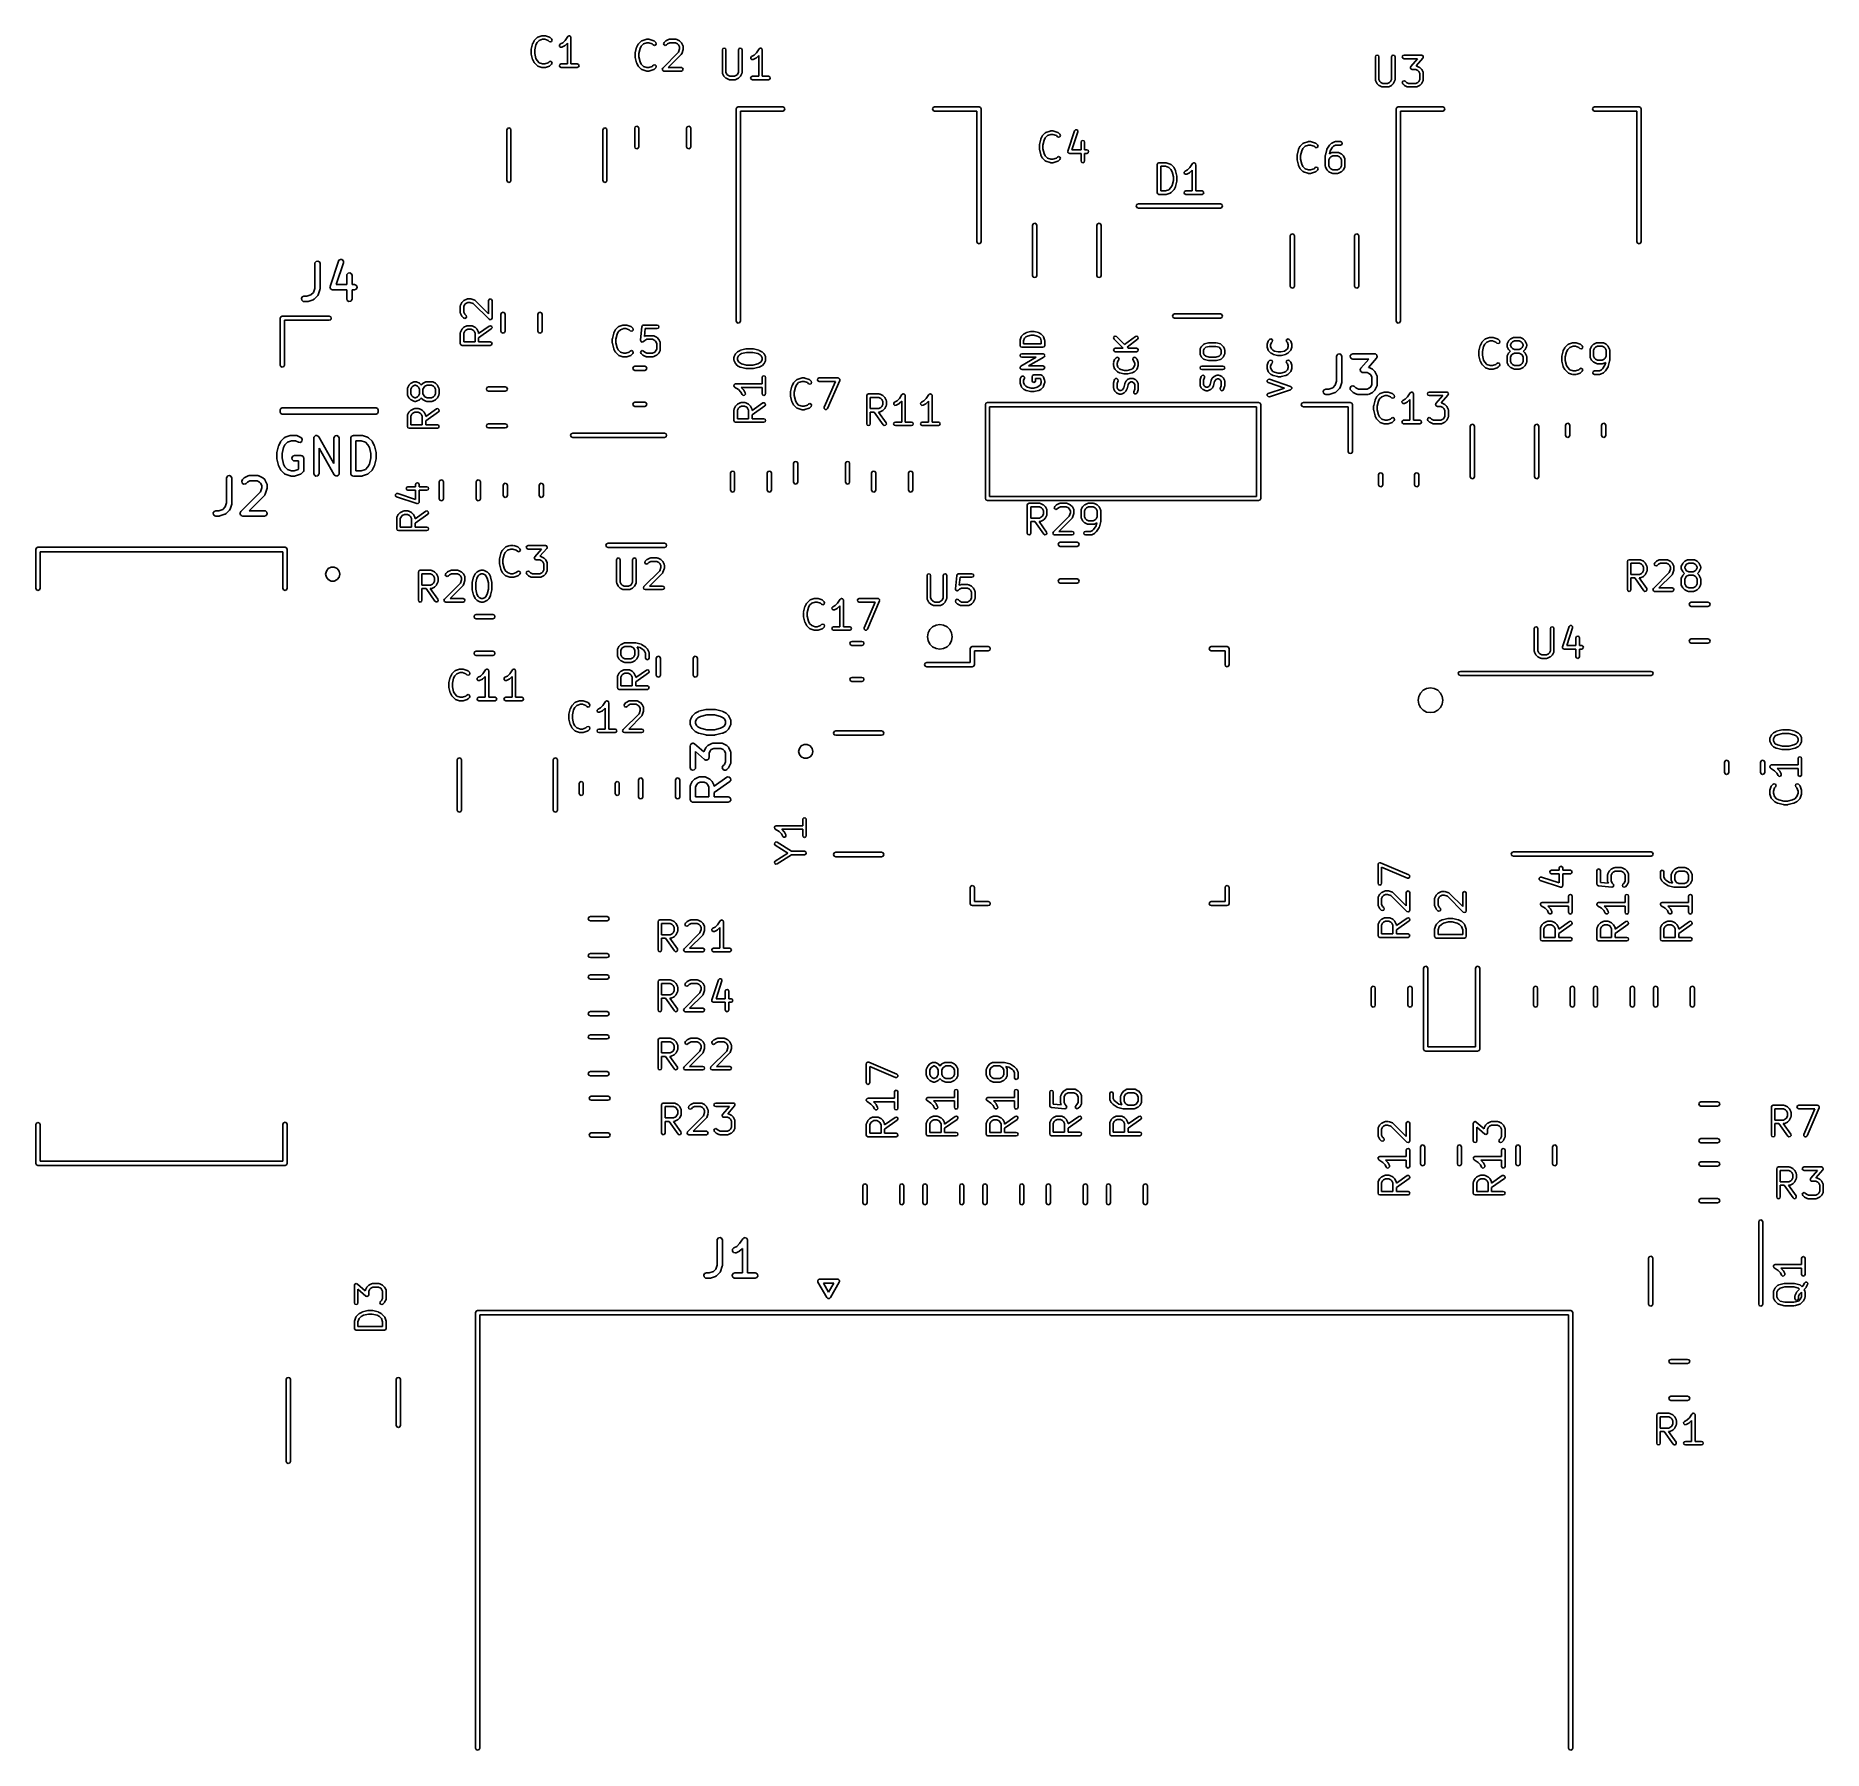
# Model space of a CAD drawing. Extents: x 122 to 172.6, y -115.2 to -66.6.
import ezdxf

# ---------------------------------------------------------------- set-up
doc = ezdxf.new("R2010")
doc.units = 0
doc.layers.add('BLACK', color=7, linetype='CONTINUOUS')

msp = doc.modelspace()

# ---------------------------------------------------------------- linework, layer by layer
at = {"layer": 'BLACK', "linetype": 'CONTINUOUS'}
for p, q in [((136.022921, -66.995625), (136.061017, -66.843244)), ((136.061017, -66.843244), (136.0644, -66.838678)), ((136.0644, -66.838678), (136.064803, -66.833011)), ((136.064803, -66.833011), (136.102898, -66.756819)), ((136.102898, -66.756819), (136.109114, -66.751427)), ((136.109114, -66.751427), (136.112264, -66.743825)), ((136.112264, -66.743825), (136.188454, -66.667635)), ((136.188712, -66.808796), (136.1567, -66.87282)), ((136.188454, -66.667635), (136.199205, -66.663181)), ((136.250817, -66.746691), (136.188712, -66.808796)), ((136.199205, -66.663181), (136.207998, -66.655556)), ((136.207998, -66.655556), (136.322284, -66.617461)), ((136.346208, -66.714895), (136.250817, -66.746691)), ((136.322284, -66.617461), (136.330492, -66.618044)), ((136.330492, -66.618044), (136.338095, -66.614895)), ((136.338095, -66.614895), (136.414286, -66.614895)), ((136.406173, -66.714895), (136.346208, -66.714895)), ((136.501561, -66.746691), (136.406173, -66.714895)), ((136.414286, -66.614895), (136.421889, -66.618044)), ((136.421889, -66.618044), (136.430097, -66.617461)), ((136.430097, -66.617461), (136.544382, -66.655556)), ((136.531312, -66.776441), (136.501561, -66.746691)), ((136.566668, -66.791084), (136.531312, -66.776441)), ((136.544382, -66.655556), (136.553172, -66.663179)), ((136.553172, -66.663179), (136.563926, -66.667634)), ((136.563926, -66.667634), (136.602022, -66.705729)), ((136.602023, -66.77644), (136.566668, -66.791084)), ((136.602022, -66.705729), (136.616666, -66.741084)), ((136.616666, -66.741084), (136.602023, -66.77644)), ((136.849068, -66.848745), (136.918, -66.814278)), ((136.918, -66.814278), (136.984953, -66.747325)), ((137.05, -66.8237), (136.982975, -66.890726)), ((136.984953, -66.747325), (137.058398, -66.63716)), ((137.05, -67.414895), (137.05, -66.8237)), ((137.058398, -66.63716), (137.062675, -66.634295)), ((137.062675, -66.634295), (137.064645, -66.62954)), ((137.064645, -66.62954), (137.078097, -66.623967)), ((137.078097, -66.623967), (137.090195, -66.615866)), ((137.090195, -66.615866), (137.095244, -66.616864)), ((137.095244, -66.616864), (137.1, -66.614895)), ((137.1, -66.614895), (137.113452, -66.620467)), ((137.113452, -66.620467), (137.127735, -66.623293)), ((137.127735, -66.623293), (137.130599, -66.62757)), ((137.130599, -66.62757), (137.135355, -66.62954)), ((137.135355, -66.62954), (137.140927, -66.642992)), ((137.140927, -66.642992), (137.149029, -66.65509)), ((137.149029, -66.65509), (137.14803, -66.660139)), ((137.14803, -66.660139), (137.15, -66.664895)), ((137.15, -66.664895), (137.15, -67.414895)), ((139.059114, -66.851427), (139.062264, -66.843825)), ((139.062264, -66.843825), (139.138454, -66.767635)), ((139.138454, -66.767635), (139.149205, -66.763181)), ((139.200817, -66.846691), (139.138712, -66.908796)), ((139.149205, -66.763181), (139.157998, -66.755556)), ((139.157998, -66.755556), (139.272284, -66.717461)), ((139.296208, -66.814895), (139.200817, -66.846691)), ((139.272284, -66.717461), (139.280492, -66.718044)), ((139.280492, -66.718044), (139.288095, -66.714895)), ((139.288095, -66.714895), (139.364286, -66.714895)), ((139.356173, -66.814895), (139.296208, -66.814895)), ((139.451561, -66.846691), (139.356173, -66.814895)), ((139.364286, -66.714895), (139.371889, -66.718044)), ((139.371889, -66.718044), (139.380097, -66.717461)), ((139.380097, -66.717461), (139.494382, -66.755556)), ((139.481312, -66.876441), (139.451561, -66.846691)), ((139.494382, -66.755556), (139.503172, -66.763179)), ((139.503172, -66.763179), (139.513926, -66.767634)), ((139.513926, -66.767634), (139.552022, -66.805729)), ((139.552022, -66.805729), (139.566666, -66.841084)), ((139.566666, -66.841084), (139.552023, -66.87644)), ((139.771428, -66.841084), (139.786073, -66.805729)), ((139.786072, -66.87644), (139.771428, -66.841084)), ((139.786073, -66.805729), (139.824169, -66.767634)), ((139.824169, -66.767634), (139.831771, -66.764485)), ((139.831771, -66.764485), (139.837163, -66.758269)), ((139.837163, -66.758269), (139.913353, -66.720174)), ((139.889142, -66.844082), (139.856783, -66.876441)), ((139.947517, -66.814895), (139.889142, -66.844082)), ((139.913353, -66.720174), (139.924961, -66.719348)), ((139.924961, -66.719348), (139.935714, -66.714895)), ((139.935714, -66.714895), (140.12619, -66.714895)), ((140.114388, -66.814895), (139.947517, -66.814895)), ((140.172764, -66.844083), (140.114388, -66.814895)), ((140.12619, -66.714895), (140.136942, -66.719349)), ((140.136942, -66.719349), (140.14855, -66.720174)), ((140.14855, -66.720174), (140.224742, -66.758269)), ((140.199384, -66.870704), (140.172764, -66.844083)), ((140.224742, -66.758269), (140.230133, -66.764485)), ((140.230133, -66.764485), (140.237736, -66.767635)), ((140.237736, -66.767635), (140.275831, -66.805729)), ((140.275831, -66.805729), (140.27898, -66.813333)), ((140.27898, -66.813333), (140.285197, -66.818725)), ((140.285197, -66.818725), (140.323293, -66.894916)), ((136.021428, -67.007752), (136.023854, -67.001895)), ((136.021428, -67.122038), (136.021428, -67.007752)), ((136.023854, -67.127894), (136.021428, -67.122038)), ((136.023854, -67.001895), (136.022921, -66.995625)), ((136.022921, -67.134165), (136.023854, -67.127894)), ((136.061017, -67.286546), (136.022921, -67.134165)), ((136.0644, -67.291111), (136.061017, -67.286546)), ((136.064803, -67.29678), (136.0644, -67.291111)), ((136.102898, -67.37297), (136.064803, -67.29678)), ((136.1567, -66.87282), (136.121428, -67.013907)), ((136.121428, -67.013907), (136.121428, -67.115882)), ((136.121428, -67.115882), (136.156699, -67.256967)), ((136.156699, -67.256967), (136.188711, -67.32099)), ((136.188711, -67.32099), (136.250819, -67.383099)), ((136.501562, -67.383098), (136.531312, -67.353349)), ((136.531312, -67.353349), (136.566667, -67.338704)), ((136.566667, -67.338704), (136.602022, -67.353349)), ((136.602022, -67.353349), (136.616667, -67.388704)), ((136.823994, -66.877655), (136.849068, -66.848745)), ((136.826707, -66.915826), (136.823994, -66.877655)), ((136.855617, -66.9409), (136.826707, -66.915826)), ((136.893788, -66.938187), (136.855617, -66.9409)), ((136.96998, -66.900092), (136.893788, -66.938187)), ((136.975371, -66.893875), (136.96998, -66.900092)), ((136.982975, -66.890726), (136.975371, -66.893875)), ((138.971428, -67.107752), (138.973854, -67.101895)), ((138.971428, -67.222038), (138.971428, -67.107752)), ((138.973854, -67.227894), (138.971428, -67.222038)), ((138.972921, -67.095625), (139.011017, -66.943244)), ((138.973854, -67.101895), (138.972921, -67.095625)), ((138.972921, -67.234165), (138.973854, -67.227894)), ((139.011017, -67.386546), (138.972921, -67.234165)), ((139.011017, -66.943244), (139.0144, -66.938678)), ((139.0144, -66.938678), (139.014803, -66.933011)), ((139.014803, -66.933011), (139.052898, -66.856819)), ((139.052898, -66.856819), (139.059114, -66.851427)), ((139.1067, -66.97282), (139.071428, -67.113907)), ((139.071428, -67.113907), (139.071428, -67.215882)), ((139.071428, -67.215882), (139.106699, -67.356967)), ((139.138712, -66.908796), (139.1067, -66.97282)), ((139.516668, -66.891084), (139.481312, -66.876441)), ((139.552023, -66.87644), (139.516668, -66.891084)), ((139.747978, -67.52954), (140.196774, -67.080743)), ((139.821427, -66.891085), (139.786072, -66.87644)), ((139.856783, -66.876441), (139.821427, -66.891085)), ((140.275831, -67.143107), (139.904043, -67.514895)), ((140.196774, -67.080743), (140.228571, -66.985353)), ((140.228571, -66.929078), (140.199384, -66.870704)), ((140.228571, -66.985353), (140.228571, -66.929078)), ((140.280284, -67.132355), (140.275831, -67.143107)), ((140.28791, -67.123563), (140.280284, -67.132355)), ((140.326005, -67.009277), (140.28791, -67.123563)), ((140.323293, -66.894916), (140.324117, -66.906525)), ((140.324117, -66.906525), (140.328571, -66.917276)), ((140.328571, -66.993466), (140.325421, -67.001068)), ((140.325421, -67.001068), (140.326005, -67.009277)), ((140.328571, -66.917276), (140.328571, -66.993466)), ((141.440476, -67.014895), (141.455121, -66.97954)), ((141.440476, -67.662514), (141.440476, -67.014895)), ((141.455121, -66.97954), (141.490476, -66.964895)), ((141.490476, -66.964895), (141.525831, -66.97954)), ((141.525831, -66.97954), (141.540476, -67.014895)), ((141.540476, -67.014895), (141.540476, -67.650711)), ((141.897619, -67.014895), (141.912264, -66.97954)), ((141.897619, -67.65071), (141.897619, -67.014895)), ((141.912264, -66.97954), (141.947619, -66.964895)), ((141.947619, -66.964895), (141.982974, -66.97954)), ((141.982974, -66.97954), (141.997619, -67.014895)), ((141.997619, -67.014895), (141.997619, -67.662514)), ((142.243041, -67.227655), (142.268115, -67.198745)), ((142.245754, -67.265826), (142.243041, -67.227655)), ((142.274664, -67.2909), (142.245754, -67.265826)), ((142.268115, -67.198745), (142.337047, -67.164278)), ((142.312835, -67.288187), (142.274664, -67.2909)), ((142.389027, -67.250092), (142.312835, -67.288187)), ((142.337047, -67.164278), (142.404, -67.097325)), ((142.394418, -67.243875), (142.389027, -67.250092)), ((142.402022, -67.240726), (142.394418, -67.243875)), ((142.469047, -67.1737), (142.402022, -67.240726)), ((142.404, -67.097325), (142.477445, -66.98716)), ((142.469047, -67.764895), (142.469047, -67.1737)), ((142.477445, -66.98716), (142.481722, -66.984295)), ((142.481722, -66.984295), (142.483692, -66.97954)), ((142.483692, -66.97954), (142.497144, -66.973967)), ((142.497144, -66.973967), (142.509242, -66.965866)), ((142.509242, -66.965866), (142.514291, -66.966864)), ((142.514291, -66.966864), (142.519047, -66.964895)), ((142.519047, -66.964895), (142.532499, -66.970467)), ((142.532499, -66.970467), (142.546782, -66.973293)), ((142.546782, -66.973293), (142.549646, -66.97757)), ((142.549646, -66.97757), (142.554402, -66.97954)), ((142.554402, -66.97954), (142.559974, -66.992992)), ((142.559974, -66.992992), (142.568076, -67.00509)), ((142.568076, -67.00509), (142.567077, -67.010139)), ((142.567077, -67.010139), (142.569047, -67.014895)), ((142.569047, -67.014895), (142.569047, -67.764895)), ((159.940476, -67.214895), (159.955121, -67.17954)), ((159.940476, -67.862514), (159.940476, -67.214895)), ((159.955121, -67.17954), (159.990476, -67.164895)), ((159.990476, -67.164895), (160.025831, -67.17954)), ((160.025831, -67.17954), (160.040476, -67.214895)), ((160.040476, -67.214895), (160.040476, -67.850711)), ((160.397619, -67.214895), (160.412264, -67.17954)), ((160.397619, -67.85071), (160.397619, -67.214895)), ((160.412264, -67.17954), (160.447619, -67.164895)), ((160.447619, -67.164895), (160.482974, -67.17954)), ((160.482974, -67.17954), (160.497619, -67.214895)), ((160.497619, -67.214895), (160.497619, -67.862514)), ((160.70238, -67.214895), (160.717025, -67.17954)), ((160.717025, -67.25025), (160.70238, -67.214895)), ((160.717025, -67.17954), (160.75238, -67.164895)), ((160.75238, -67.264895), (160.717025, -67.25025)), ((160.75238, -67.164895), (161.247618, -67.164895)), ((161.137429, -67.264895), (160.75238, -67.264895)), ((160.943323, -67.486732), (161.137429, -67.264895)), ((161.285247, -67.24782), (161.09114, -67.469657)), ((161.247618, -67.164895), (161.263872, -67.171628)), ((161.263872, -67.171628), (161.280543, -67.177266)), ((161.280543, -67.177266), (161.281331, -67.178859)), ((161.281331, -67.178859), (161.282973, -67.17954)), ((161.282973, -67.17954), (161.289706, -67.195795)), ((161.290884, -67.231149), (161.285247, -67.24782)), ((161.289706, -67.195795), (161.297507, -67.211569)), ((161.297618, -67.214895), (161.290884, -67.231149)), ((161.297507, -67.211569), (161.296937, -67.213252)), ((161.296937, -67.213252), (161.297618, -67.214895)), ((136.109113, -67.37836), (136.102898, -67.37297)), ((136.112263, -67.385964), (136.109113, -67.37836)), ((136.188454, -67.462155), (136.112263, -67.385964)), ((136.199205, -67.466608), (136.188454, -67.462155)), ((136.207998, -67.474234), (136.199205, -67.466608)), ((136.322284, -67.512329), (136.207998, -67.474234)), ((136.250819, -67.383099), (136.346208, -67.414895)), ((136.330492, -67.511745), (136.322284, -67.512329)), ((136.338095, -67.514895), (136.330492, -67.511745)), ((136.414286, -67.514895), (136.338095, -67.514895)), ((136.346208, -67.414895), (136.406173, -67.414895)), ((136.406173, -67.414895), (136.501562, -67.383098)), ((136.421889, -67.511745), (136.414286, -67.514895)), ((136.430097, -67.512329), (136.421889, -67.511745)), ((136.544382, -67.474234), (136.430097, -67.512329)), ((136.553173, -67.466608), (136.544382, -67.474234)), ((136.563926, -67.462155), (136.553173, -67.466608)), ((136.602022, -67.424059), (136.563926, -67.462155)), ((136.616667, -67.388704), (136.602022, -67.424059)), ((136.821428, -67.464895), (136.836073, -67.42954)), ((136.836073, -67.50025), (136.821428, -67.464895)), ((136.836073, -67.42954), (136.871428, -67.414895)), ((136.871428, -67.514895), (136.836073, -67.50025)), ((136.871428, -67.414895), (137.05, -67.414895)), ((137.1, -67.514895), (136.871428, -67.514895)), ((137.328571, -67.514895), (137.1, -67.514895)), ((137.15, -67.414895), (137.328571, -67.414895)), ((137.328571, -67.414895), (137.363926, -67.42954)), ((137.363926, -67.50025), (137.328571, -67.514895)), ((137.363926, -67.42954), (137.378571, -67.464895)), ((137.378571, -67.464895), (137.363926, -67.50025)), ((139.0144, -67.391111), (139.011017, -67.386546)), ((139.014803, -67.39678), (139.0144, -67.391111)), ((139.052898, -67.47297), (139.014803, -67.39678)), ((139.059113, -67.47836), (139.052898, -67.47297)), ((139.062263, -67.485964), (139.059113, -67.47836)), ((139.138454, -67.562155), (139.062263, -67.485964)), ((139.106699, -67.356967), (139.138711, -67.42099)), ((139.149205, -67.566608), (139.138454, -67.562155)), ((139.138711, -67.42099), (139.200819, -67.483099)), ((139.157998, -67.574234), (139.149205, -67.566608)), ((139.272284, -67.612329), (139.157998, -67.574234)), ((139.200819, -67.483099), (139.296208, -67.514895)), ((139.280492, -67.611745), (139.272284, -67.612329)), ((139.288095, -67.614895), (139.280492, -67.611745)), ((139.364286, -67.614895), (139.288095, -67.614895)), ((139.296208, -67.514895), (139.356173, -67.514895)), ((139.356173, -67.514895), (139.451562, -67.483098)), ((139.371889, -67.611745), (139.364286, -67.614895)), ((139.380097, -67.612329), (139.371889, -67.611745)), ((139.494382, -67.574234), (139.380097, -67.612329)), ((139.451562, -67.483098), (139.481312, -67.453349)), ((139.481312, -67.453349), (139.516667, -67.438704)), ((139.503173, -67.566608), (139.494382, -67.574234)), ((139.513926, -67.562155), (139.503173, -67.566608)), ((139.552022, -67.524059), (139.513926, -67.562155)), ((139.516667, -67.438704), (139.552022, -67.453349)), ((139.552022, -67.453349), (139.566667, -67.488704)), ((139.566667, -67.488704), (139.552022, -67.524059)), ((139.733333, -67.564895), (139.747978, -67.52954)), ((139.747978, -67.60025), (139.733333, -67.564895)), ((139.783333, -67.614895), (139.747978, -67.60025)), ((140.278571, -67.614895), (139.783333, -67.614895)), ((139.904043, -67.514895), (140.278571, -67.514895)), ((140.278571, -67.514895), (140.313926, -67.52954)), ((140.313926, -67.60025), (140.278571, -67.614895)), ((140.313926, -67.52954), (140.328571, -67.564895)), ((140.328571, -67.564895), (140.313926, -67.60025)), ((141.444929, -67.673266), (141.440476, -67.662514)), ((141.445755, -67.684875), (141.444929, -67.673266)), ((141.48385, -67.761065), (141.445755, -67.684875)), ((141.490065, -67.766455), (141.48385, -67.761065)), ((141.493215, -67.774059), (141.490065, -67.766455)), ((141.53131, -67.812155), (141.493215, -67.774059)), ((141.538914, -67.815304), (141.53131, -67.812155)), ((141.544306, -67.821521), (141.538914, -67.815304)), ((141.540476, -67.650711), (141.569663, -67.709085)), ((141.620497, -67.859617), (141.544306, -67.821521)), ((141.569663, -67.709085), (141.596286, -67.735708)), ((141.596286, -67.735708), (141.65466, -67.764895)), ((141.632106, -67.860441), (141.620497, -67.859617)), ((141.65466, -67.764895), (141.783435, -67.764895)), ((141.783435, -67.764895), (141.841808, -67.735708)), ((141.817599, -67.859616), (141.80599, -67.860441)), ((141.893789, -67.821521), (141.817599, -67.859616)), ((141.841808, -67.735708), (141.868431, -67.709085)), ((141.868431, -67.709085), (141.897619, -67.65071)), ((141.89918, -67.815304), (141.893789, -67.821521)), ((141.906784, -67.812155), (141.89918, -67.815304)), ((141.944879, -67.774059), (141.906784, -67.812155)), ((141.948027, -67.766456), (141.944879, -67.774059)), ((141.954244, -67.761065), (141.948027, -67.766456)), ((141.99234, -67.684876), (141.954244, -67.761065)), ((141.993165, -67.673266), (141.99234, -67.684876)), ((141.997619, -67.662514), (141.993165, -67.673266)), ((142.240475, -67.814895), (142.25512, -67.77954)), ((142.25512, -67.85025), (142.240475, -67.814895)), ((142.25512, -67.77954), (142.290475, -67.764895)), ((142.290475, -67.864895), (142.25512, -67.85025)), ((142.290475, -67.764895), (142.469047, -67.764895)), ((142.569047, -67.764895), (142.747618, -67.764895)), ((142.747618, -67.764895), (142.782973, -67.77954)), ((142.782973, -67.85025), (142.747618, -67.864895)), ((142.782973, -67.77954), (142.797618, -67.814895)), ((142.797618, -67.814895), (142.782973, -67.85025)), ((160.040476, -67.850711), (160.069663, -67.909085)), ((160.368431, -67.909085), (160.397619, -67.85071)), ((160.930952, -67.519657), (160.937685, -67.503402)), ((160.931632, -67.521299), (160.930952, -67.519657)), ((160.931063, -67.522983), (160.931632, -67.521299)), ((160.938863, -67.538756), (160.931063, -67.522983)), ((160.937685, -67.503402), (160.943323, -67.486732)), ((160.945597, -67.555012), (160.938863, -67.538756)), ((160.947238, -67.555692), (160.945597, -67.555012)), ((160.948027, -67.557286), (160.947238, -67.555692)), ((160.964697, -67.562923), (160.948027, -67.557286)), ((160.980952, -67.569657), (160.964697, -67.562923)), ((161.083435, -67.569657), (160.980952, -67.569657)), ((161.141811, -67.598845), (161.083435, -67.569657)), ((161.09114, -67.469657), (161.095237, -67.469657)), ((161.095237, -67.469657), (161.105989, -67.474111)), ((161.105989, -67.474111), (161.117597, -67.474936)), ((161.117597, -67.474936), (161.193789, -67.513031)), ((161.168431, -67.625466), (161.141811, -67.598845)), ((161.16843, -67.909085), (161.197618, -67.850711)), ((161.197618, -67.68384), (161.168431, -67.625466)), ((161.193789, -67.513031), (161.19918, -67.519247)), ((161.197618, -67.850711), (161.197618, -67.68384)), ((161.19918, -67.519247), (161.206783, -67.522397)), ((161.206783, -67.522397), (161.244878, -67.560491)), ((161.244878, -67.560491), (161.248027, -67.568095)), ((161.248027, -67.568095), (161.254244, -67.573487)), ((161.254244, -67.573487), (161.29234, -67.649678)), ((161.29234, -67.649678), (161.293164, -67.661287)), ((161.293164, -67.661287), (161.297618, -67.672038)), ((161.297618, -67.672038), (161.297618, -67.862514)), ((141.642857, -67.864895), (141.632106, -67.860441)), ((141.795238, -67.864895), (141.642857, -67.864895)), ((141.80599, -67.860441), (141.795238, -67.864895)), ((142.519047, -67.864895), (142.290475, -67.864895)), ((142.747618, -67.864895), (142.519047, -67.864895)), ((159.944929, -67.873266), (159.940476, -67.862514)), ((159.945755, -67.884875), (159.944929, -67.873266)), ((159.98385, -67.961065), (159.945755, -67.884875)), ((159.990065, -67.966455), (159.98385, -67.961065)), ((159.993215, -67.974059), (159.990065, -67.966455)), ((160.03131, -68.012155), (159.993215, -67.974059)), ((160.038914, -68.015304), (160.03131, -68.012155)), ((160.044306, -68.021521), (160.038914, -68.015304)), ((160.120497, -68.059617), (160.044306, -68.021521)), ((160.069663, -67.909085), (160.096286, -67.935708)), ((160.096286, -67.935708), (160.15466, -67.964895)), ((160.132106, -68.060441), (160.120497, -68.059617)), ((160.142857, -68.064895), (160.132106, -68.060441)), ((160.295238, -68.064895), (160.142857, -68.064895)), ((160.15466, -67.964895), (160.283435, -67.964895)), ((160.283435, -67.964895), (160.341808, -67.935708)), ((160.30599, -68.060441), (160.295238, -68.064895)), ((160.317599, -68.059616), (160.30599, -68.060441)), ((160.393789, -68.021521), (160.317599, -68.059616)), ((160.341808, -67.935708), (160.368431, -67.909085)), ((160.39918, -68.015304), (160.393789, -68.021521)), ((160.406784, -68.012155), (160.39918, -68.015304)), ((160.444879, -67.974059), (160.406784, -68.012155)), ((160.448027, -67.966456), (160.444879, -67.974059)), ((160.454244, -67.961065), (160.448027, -67.966456)), ((160.49234, -67.884876), (160.454244, -67.961065)), ((160.493165, -67.873266), (160.49234, -67.884876)), ((160.497619, -67.862514), (160.493165, -67.873266)), ((160.70238, -67.938703), (160.717025, -67.903348)), ((160.717024, -67.974059), (160.70238, -67.938703)), ((160.755119, -68.012155), (160.717024, -67.974059)), ((160.717025, -67.903348), (160.752381, -67.888704)), ((160.752381, -67.888704), (160.787736, -67.903349)), ((160.762723, -68.015304), (160.755119, -68.012155)), ((160.768115, -68.021521), (160.762723, -68.015304)), ((160.844306, -68.059617), (160.768115, -68.021521)), ((160.787736, -67.903349), (160.820095, -67.935708)), ((160.820095, -67.935708), (160.878469, -67.964895)), ((160.855915, -68.060441), (160.844306, -68.059617)), ((160.866666, -68.064895), (160.855915, -68.060441)), ((161.095237, -68.064895), (160.866666, -68.064895)), ((160.878469, -67.964895), (161.083435, -67.964895)), ((161.083435, -67.964895), (161.141809, -67.935707)), ((161.105989, -68.06044), (161.095237, -68.064895)), ((161.117597, -68.059616), (161.105989, -68.06044)), ((161.193789, -68.021521), (161.117597, -68.059616)), ((161.141809, -67.935707), (161.16843, -67.909085)), ((161.19918, -68.015304), (161.193789, -68.021521)), ((161.206784, -68.012155), (161.19918, -68.015304)), ((161.244879, -67.974059), (161.206784, -68.012155)), ((161.248027, -67.966456), (161.244879, -67.974059)), ((161.254244, -67.961065), (161.248027, -67.966456)), ((161.292339, -67.884875), (161.254244, -67.961065)), ((161.293164, -67.873266), (161.292339, -67.884875)), ((161.297618, -67.862514), (161.293164, -67.873266)), ((141.83, -68.69), (141.847574, -68.647574)), ((141.83, -74.7), (141.83, -68.69)), ((141.847574, -68.647574), (141.89, -68.63)), ((141.89, -68.63), (143.15, -68.63)), ((143.15, -68.75), (141.95, -68.75)), ((141.95, -68.75), (141.95, -74.7)), ((143.15, -68.63), (143.192426, -68.647574)), ((143.192426, -68.732426), (143.15, -68.75)), ((143.192426, -68.647574), (143.21, -68.69)), ((143.21, -68.69), (143.192426, -68.732426)), ((147.39, -68.69), (147.407574, -68.647574)), ((147.407574, -68.732426), (147.39, -68.69)), ((147.407574, -68.647574), (147.45, -68.63)), ((147.45, -68.75), (147.407574, -68.732426)), ((147.45, -68.63), (148.71, -68.63)), ((148.65, -68.75), (147.45, -68.75)), ((148.65, -72.45), (148.65, -68.75)), ((148.71, -68.63), (148.752426, -68.647574)), ((148.752426, -68.647574), (148.77, -68.69)), ((148.77, -68.69), (148.77, -72.45)), ((160.53, -68.69), (160.547574, -68.647574)), ((160.53, -74.7), (160.53, -68.69)), ((160.547574, -68.647574), (160.59, -68.63)), ((160.59, -68.63), (161.85, -68.63)), ((161.85, -68.75), (160.65, -68.75)), ((160.65, -68.75), (160.65, -74.7)), ((161.85, -68.63), (161.892426, -68.647574)), ((161.892426, -68.732426), (161.85, -68.75)), ((161.892426, -68.647574), (161.91, -68.69)), ((161.91, -68.69), (161.892426, -68.732426)), ((166.09, -68.69), (166.107574, -68.647574)), ((166.107574, -68.732426), (166.09, -68.69)), ((166.107574, -68.647574), (166.15, -68.63)), ((166.15, -68.75), (166.107574, -68.732426)), ((166.15, -68.63), (167.41, -68.63)), ((167.35, -68.75), (166.15, -68.75)), ((167.35, -72.45), (167.35, -68.75)), ((167.41, -68.63), (167.452426, -68.647574)), ((167.452426, -68.647574), (167.47, -68.69)), ((167.47, -68.69), (167.47, -72.45)), ((135.33, -69.288748), (135.347574, -69.246322)), ((135.33, -70.711252), (135.33, -69.288748)), ((135.347574, -69.246322), (135.39, -69.228748)), ((135.39, -69.228748), (135.432426, -69.246322)), ((135.432426, -69.246322), (135.45, -69.288748)), ((135.45, -69.288748), (135.45, -70.711252)), ((138.05, -69.288748), (138.067574, -69.246322)), ((138.05, -70.711252), (138.05, -69.288748)), ((138.067574, -69.246322), (138.11, -69.228748)), ((138.11, -69.228748), (138.152426, -69.246322)), ((138.152426, -69.246322), (138.17, -69.288748)), ((138.17, -69.288748), (138.17, -70.711252)), ((138.955, -69.238748), (138.972574, -69.196322)), ((138.955, -69.761252), (138.955, -69.238748)), ((138.972574, -69.196322), (139.015, -69.178748)), ((139.015, -69.178748), (139.057426, -69.196322)), ((139.057426, -69.196322), (139.075, -69.238748)), ((139.075, -69.238748), (139.075, -69.761252)), ((140.425, -69.238748), (140.442574, -69.196322)), ((140.425, -69.761252), (140.425, -69.238748)), ((140.442574, -69.196322), (140.485, -69.178748)), ((140.485, -69.178748), (140.527426, -69.196322)), ((140.527426, -69.196322), (140.545, -69.238748)), ((140.545, -69.238748), (140.545, -69.761252)), ((150.512264, -69.443825), (150.588454, -69.367635)), ((150.588454, -69.367635), (150.599205, -69.363181)), ((150.599205, -69.363181), (150.607998, -69.355556)), ((150.607998, -69.355556), (150.722284, -69.317461)), ((150.722284, -69.317461), (150.730492, -69.318044)), ((150.730492, -69.318044), (150.738095, -69.314895)), ((150.738095, -69.314895), (150.814286, -69.314895)), ((150.814286, -69.314895), (150.821889, -69.318044)), ((150.821889, -69.318044), (150.830097, -69.317461)), ((150.830097, -69.317461), (150.944382, -69.355556)), ((150.944382, -69.355556), (150.953172, -69.363179)), ((150.953172, -69.363179), (150.963926, -69.367634)), ((150.963926, -69.367634), (151.002022, -69.405729)), ((151.223994, -69.882417), (151.414471, -69.310989)), ((151.509339, -69.342612), (151.340799, -69.848228)), ((151.414471, -69.310989), (151.439545, -69.282079)), ((151.439545, -69.282079), (151.477716, -69.279366)), ((151.477716, -69.279366), (151.506626, -69.30444)), ((151.506626, -69.30444), (151.509339, -69.342612)), ((138.972574, -69.803678), (138.955, -69.761252)), ((139.015, -69.821252), (138.972574, -69.803678)), ((139.057426, -69.803678), (139.015, -69.821252)), ((139.075, -69.761252), (139.057426, -69.803678)), ((140.442574, -69.803678), (140.425, -69.761252)), ((140.485, -69.821252), (140.442574, -69.803678)), ((140.527426, -69.803678), (140.485, -69.821252)), ((140.545, -69.761252), (140.527426, -69.803678)), ((150.421428, -69.707752), (150.423854, -69.701895)), ((150.421428, -69.822038), (150.421428, -69.707752)), ((150.423854, -69.827894), (150.421428, -69.822038)), ((150.422921, -69.695625), (150.461017, -69.543244)), ((150.423854, -69.701895), (150.422921, -69.695625)), ((150.422921, -69.834165), (150.423854, -69.827894)), ((150.461017, -69.986546), (150.422921, -69.834165)), ((150.461017, -69.543244), (150.4644, -69.538678)), ((150.4644, -69.538678), (150.464803, -69.533011)), ((150.464803, -69.533011), (150.502898, -69.456819)), ((150.502898, -69.456819), (150.509114, -69.451427)), ((150.509114, -69.451427), (150.512264, -69.443825)), ((150.5567, -69.57282), (150.521428, -69.713907)), ((150.521428, -69.713907), (150.521428, -69.815882)), ((150.521428, -69.815882), (150.556699, -69.956967)), ((150.588712, -69.508796), (150.5567, -69.57282)), ((150.650817, -69.446691), (150.588712, -69.508796)), ((150.746208, -69.414895), (150.650817, -69.446691)), ((150.806173, -69.414895), (150.746208, -69.414895)), ((150.901561, -69.446691), (150.806173, -69.414895)), ((150.931312, -69.476441), (150.901561, -69.446691)), ((150.966668, -69.491084), (150.931312, -69.476441)), ((151.002023, -69.47644), (150.966668, -69.491084)), ((151.002022, -69.405729), (151.016666, -69.441084)), ((151.016666, -69.441084), (151.002023, -69.47644)), ((151.224577, -69.890624), (151.223994, -69.882417)), ((151.340799, -69.848228), (151.602381, -69.848228)), ((151.602381, -69.631561), (151.617026, -69.596206)), ((151.602381, -69.848228), (151.602381, -69.631561)), ((151.617026, -69.596206), (151.652381, -69.581561)), ((151.652381, -69.581561), (151.687736, -69.596206)), ((151.687736, -69.596206), (151.702381, -69.631561)), ((151.702381, -69.631561), (151.702381, -69.848228)), ((151.702381, -69.848228), (151.766667, -69.848228)), ((151.766667, -69.848228), (151.802022, -69.862873)), ((151.802022, -69.862873), (151.816667, -69.898228)), ((157.722921, -69.995625), (157.761017, -69.843244)), ((157.761017, -69.843244), (157.7644, -69.838678)), ((157.7644, -69.838678), (157.764803, -69.833011)), ((157.764803, -69.833011), (157.802898, -69.756819)), ((157.802898, -69.756819), (157.809114, -69.751427)), ((157.809114, -69.751427), (157.812264, -69.743825)), ((157.812264, -69.743825), (157.888454, -69.667635)), ((157.8567, -69.87282), (157.821428, -70.013907)), ((157.888712, -69.808796), (157.8567, -69.87282)), ((157.888454, -69.667635), (157.899205, -69.663181)), ((157.950817, -69.746691), (157.888712, -69.808796)), ((157.899205, -69.663181), (157.907998, -69.655556)), ((157.907998, -69.655556), (158.022284, -69.617461)), ((158.046208, -69.714895), (157.950817, -69.746691)), ((158.022284, -69.617461), (158.030492, -69.618044)), ((158.030492, -69.618044), (158.038095, -69.614895)), ((158.038095, -69.614895), (158.114286, -69.614895)), ((158.106173, -69.714895), (158.046208, -69.714895)), ((158.201561, -69.746691), (158.106173, -69.714895)), ((158.114286, -69.614895), (158.121889, -69.618044)), ((158.121889, -69.618044), (158.130097, -69.617461)), ((158.130097, -69.617461), (158.244382, -69.655556)), ((158.231312, -69.776441), (158.201561, -69.746691)), ((158.266668, -69.791084), (158.231312, -69.776441)), ((158.244382, -69.655556), (158.253172, -69.663179)), ((158.253172, -69.663179), (158.263926, -69.667634)), ((158.263926, -69.667634), (158.302022, -69.705729)), ((158.302023, -69.77644), (158.266668, -69.791084)), ((158.302022, -69.705729), (158.316666, -69.741084)), ((158.316666, -69.741084), (158.302023, -69.77644)), ((158.522921, -69.995625), (158.561017, -69.843244)), ((158.561017, -69.843244), (158.566223, -69.836217)), ((158.566223, -69.836217), (158.567921, -69.827636)), ((158.567921, -69.827636), (158.644111, -69.71335)), ((158.65593, -69.875901), (158.635417, -69.957951)), ((158.644111, -69.71335), (158.648389, -69.710484)), ((158.648389, -69.710484), (158.650359, -69.70573)), ((158.650359, -69.70573), (158.688453, -69.667635)), ((158.724569, -69.772939), (158.65593, -69.875901)), ((158.688453, -69.667635), (158.696057, -69.664485)), ((158.696057, -69.664485), (158.701449, -69.658269)), ((158.701449, -69.658269), (158.77764, -69.620173)), ((158.753428, -69.744081), (158.724569, -69.772939)), ((158.811803, -69.714895), (158.753428, -69.744081)), ((158.77764, -69.620173), (158.789249, -69.619348)), ((158.789249, -69.619348), (158.8, -69.614895)), ((158.8, -69.614895), (158.952381, -69.614895)), ((158.952381, -69.714895), (158.811803, -69.714895)), ((158.952381, -69.614895), (158.987736, -69.62954)), ((158.987736, -69.70025), (158.952381, -69.714895)), ((158.987736, -69.62954), (159.002381, -69.664895)), ((159.002381, -69.664895), (158.987736, -69.70025)), ((150.4644, -69.991111), (150.461017, -69.986546)), ((150.464803, -69.99678), (150.4644, -69.991111)), ((150.502898, -70.07297), (150.464803, -69.99678)), ((150.509113, -70.07836), (150.502898, -70.07297)), ((150.512263, -70.085964), (150.509113, -70.07836)), ((150.588454, -70.162155), (150.512263, -70.085964)), ((150.556699, -69.956967), (150.588711, -70.02099)), ((150.599205, -70.166608), (150.588454, -70.162155)), ((150.588711, -70.02099), (150.650819, -70.083099)), ((150.607998, -70.174234), (150.599205, -70.166608)), ((150.722284, -70.212329), (150.607998, -70.174234)), ((150.650819, -70.083099), (150.746208, -70.114895)), ((150.730492, -70.211745), (150.722284, -70.212329)), ((150.738095, -70.214895), (150.730492, -70.211745)), ((150.814286, -70.214895), (150.738095, -70.214895)), ((150.746208, -70.114895), (150.806173, -70.114895)), ((150.806173, -70.114895), (150.901562, -70.083098)), ((150.821889, -70.211745), (150.814286, -70.214895)), ((150.830097, -70.212329), (150.821889, -70.211745)), ((150.944382, -70.174234), (150.830097, -70.212329)), ((150.901562, -70.083098), (150.931312, -70.053349)), ((150.931312, -70.053349), (150.966667, -70.038704)), ((150.953173, -70.166608), (150.944382, -70.174234)), ((150.963926, -70.162155), (150.953173, -70.166608)), ((151.002022, -70.124059), (150.963926, -70.162155)), ((150.966667, -70.038704), (151.002022, -70.053349)), ((151.002022, -70.053349), (151.016667, -70.088704)), ((151.016667, -70.088704), (151.002022, -70.124059)), ((151.221428, -69.898228), (151.224577, -69.890624)), ((151.225882, -69.90898), (151.221428, -69.898228)), ((151.226707, -69.920588), (151.225882, -69.90898)), ((151.232923, -69.925979), (151.226707, -69.920588)), ((151.236073, -69.933583), (151.232923, -69.925979)), ((151.246825, -69.938036), (151.236073, -69.933583)), ((151.255617, -69.945662), (151.246825, -69.938036)), ((151.263824, -69.945078), (151.255617, -69.945662)), ((151.271428, -69.948228), (151.263824, -69.945078)), ((151.602381, -69.948228), (151.271428, -69.948228)), ((151.602381, -70.164895), (151.602381, -69.948228)), ((151.617026, -70.20025), (151.602381, -70.164895)), ((151.652381, -70.214895), (151.617026, -70.20025)), ((151.687736, -70.20025), (151.652381, -70.214895)), ((151.702381, -70.164895), (151.687736, -70.20025)), ((151.766667, -69.948228), (151.702381, -69.948228)), ((151.702381, -69.948228), (151.702381, -70.164895)), ((151.802022, -69.933583), (151.766667, -69.948228)), ((151.816667, -69.898228), (151.802022, -69.933583)), ((153.759524, -70.264895), (153.774169, -70.22954)), ((153.759524, -71.064895), (153.759524, -70.264895)), ((153.774169, -70.22954), (153.809524, -70.214895)), ((153.809524, -70.214895), (154, -70.214895)), ((153.991887, -70.314895), (153.859524, -70.314895)), ((153.859524, -70.314895), (153.859524, -71.014895)), ((154.087277, -70.346691), (153.991887, -70.314895)), ((154, -70.214895), (154.007602, -70.218044)), ((154.007602, -70.218044), (154.015811, -70.217461)), ((154.015811, -70.217461), (154.130097, -70.255556)), ((154.149383, -70.408797), (154.087277, -70.346691)), ((154.130097, -70.255556), (154.138889, -70.263181)), ((154.138889, -70.263181), (154.149641, -70.267635)), ((154.149641, -70.267635), (154.225831, -70.343825)), ((154.225831, -70.343825), (154.22898, -70.351428)), ((154.22898, -70.351428), (154.235197, -70.35682)), ((154.235197, -70.35682), (154.273293, -70.433011)), ((154.618, -70.414278), (154.684953, -70.347325)), ((154.684953, -70.347325), (154.758398, -70.23716)), ((154.758398, -70.23716), (154.762675, -70.234295)), ((154.762675, -70.234295), (154.764645, -70.22954)), ((154.764645, -70.22954), (154.778097, -70.223967)), ((154.778097, -70.223967), (154.790195, -70.215866)), ((154.790195, -70.215866), (154.795244, -70.216864)), ((154.795244, -70.216864), (154.8, -70.214895)), ((154.8, -70.214895), (154.813452, -70.220467)), ((154.813452, -70.220467), (154.827735, -70.223293)), ((154.827735, -70.223293), (154.830599, -70.22757)), ((154.830599, -70.22757), (154.835355, -70.22954)), ((154.835355, -70.22954), (154.840927, -70.242992)), ((154.840927, -70.242992), (154.849029, -70.25509)), ((154.849029, -70.25509), (154.84803, -70.260139)), ((154.84803, -70.260139), (154.85, -70.264895)), ((154.85, -70.264895), (154.85, -71.014895)), ((157.721428, -70.007752), (157.723854, -70.001895)), ((157.721428, -70.122038), (157.721428, -70.007752)), ((157.723854, -70.127894), (157.721428, -70.122038)), ((157.723854, -70.001895), (157.722921, -69.995625)), ((157.722921, -70.134165), (157.723854, -70.127894)), ((157.761017, -70.286546), (157.722921, -70.134165)), ((157.7644, -70.291111), (157.761017, -70.286546)), ((157.764803, -70.29678), (157.7644, -70.291111)), ((157.802898, -70.37297), (157.764803, -70.29678)), ((157.809113, -70.37836), (157.802898, -70.37297)), ((157.812263, -70.385964), (157.809113, -70.37836)), ((157.888454, -70.462155), (157.812263, -70.385964)), ((157.821428, -70.013907), (157.821428, -70.115882)), ((157.821428, -70.115882), (157.856699, -70.256967)), ((157.856699, -70.256967), (157.888711, -70.32099)), ((157.888711, -70.32099), (157.950819, -70.383099)), ((157.950819, -70.383099), (158.046208, -70.414895)), ((158.106173, -70.414895), (158.201562, -70.383098)), ((158.201562, -70.383098), (158.231312, -70.353349)), ((158.231312, -70.353349), (158.266667, -70.338704)), ((158.266667, -70.338704), (158.302022, -70.353349)), ((158.302022, -70.353349), (158.316667, -70.388704)), ((158.316667, -70.388704), (158.302022, -70.424059)), ((158.521428, -70.007752), (158.523854, -70.001895)), ((158.521428, -70.312514), (158.521428, -70.007752)), ((158.525881, -70.323266), (158.521428, -70.312514)), ((158.523854, -70.001895), (158.522921, -69.995625)), ((158.526707, -70.334875), (158.525881, -70.323266)), ((158.564803, -70.411065), (158.526707, -70.334875)), ((158.650616, -70.075464), (158.621428, -70.133841)), ((158.621428, -70.133841), (158.621428, -70.30071)), ((158.621428, -70.30071), (158.650616, -70.359086)), ((158.635417, -69.957951), (158.701448, -69.924936)), ((158.677237, -70.048844), (158.650616, -70.075464)), ((158.650616, -70.359086), (158.677238, -70.385708)), ((158.735612, -70.019657), (158.677237, -70.048844)), ((158.677238, -70.385708), (158.735612, -70.414895)), ((158.701448, -69.924936), (158.713056, -69.92411)), ((158.713056, -69.92411), (158.723809, -69.919657)), ((158.723809, -69.919657), (158.87619, -69.919657)), ((158.864388, -70.019657), (158.735612, -70.019657)), ((158.922764, -70.048845), (158.864388, -70.019657)), ((158.864388, -70.414895), (158.922762, -70.385707)), ((158.87619, -69.919657), (158.886942, -69.924111)), ((158.886942, -69.924111), (158.89855, -69.924936)), ((158.89855, -69.924936), (158.974742, -69.963031)), ((158.922762, -70.385707), (158.949383, -70.359085)), ((158.949384, -70.075466), (158.922764, -70.048845)), ((158.949383, -70.359085), (158.978571, -70.300711)), ((158.978571, -70.13384), (158.949384, -70.075466)), ((158.974742, -69.963031), (158.980133, -69.969247)), ((158.978571, -70.300711), (158.978571, -70.13384)), ((158.980133, -69.969247), (158.987736, -69.972397)), ((158.987736, -69.972397), (159.025831, -70.010491)), ((159.025831, -70.010491), (159.02898, -70.018095)), ((159.02898, -70.018095), (159.035197, -70.023487)), ((159.035197, -70.023487), (159.073293, -70.099678)), ((159.073292, -70.334875), (159.035197, -70.411065)), ((159.074117, -70.323266), (159.073292, -70.334875)), ((159.073293, -70.099678), (159.074117, -70.111287)), ((159.074117, -70.111287), (159.078571, -70.122038)), ((159.078571, -70.312514), (159.074117, -70.323266)), ((159.078571, -70.122038), (159.078571, -70.312514)), ((135.347574, -70.753678), (135.33, -70.711252)), ((135.39, -70.771252), (135.347574, -70.753678)), ((135.432426, -70.753678), (135.39, -70.771252)), ((135.45, -70.711252), (135.432426, -70.753678)), ((138.067574, -70.753678), (138.05, -70.711252)), ((138.11, -70.771252), (138.067574, -70.753678)), ((138.152426, -70.753678), (138.11, -70.771252)), ((138.17, -70.711252), (138.152426, -70.753678)), ((154.181394, -70.472821), (154.149383, -70.408797)), ((154.149383, -70.920992), (154.181395, -70.856967)), ((154.216667, -70.613907), (154.181394, -70.472821)), ((154.181395, -70.856967), (154.216667, -70.715882)), ((154.216667, -70.715882), (154.216667, -70.613907)), ((154.273292, -70.89678), (154.235197, -70.97297)), ((154.273694, -70.891111), (154.273292, -70.89678)), ((154.273293, -70.433011), (154.273695, -70.438679)), ((154.277078, -70.886546), (154.273694, -70.891111)), ((154.273695, -70.438679), (154.277078, -70.443244)), ((154.277078, -70.443244), (154.315174, -70.595625)), ((154.315174, -70.734165), (154.277078, -70.886546)), ((154.315174, -70.595625), (154.31424, -70.601895)), ((154.31424, -70.601895), (154.316667, -70.607752)), ((154.316667, -70.722038), (154.31424, -70.727894)), ((154.31424, -70.727894), (154.315174, -70.734165)), ((154.316667, -70.607752), (154.316667, -70.722038)), ((154.523994, -70.477655), (154.549068, -70.448745)), ((154.526707, -70.515826), (154.523994, -70.477655)), ((154.555617, -70.5409), (154.526707, -70.515826)), ((154.549068, -70.448745), (154.618, -70.414278)), ((154.593788, -70.538187), (154.555617, -70.5409)), ((154.66998, -70.500092), (154.593788, -70.538187)), ((154.675371, -70.493875), (154.66998, -70.500092)), ((154.682975, -70.490726), (154.675371, -70.493875)), ((154.75, -70.4237), (154.682975, -70.490726)), ((154.75, -71.014895), (154.75, -70.4237)), ((157.899205, -70.466608), (157.888454, -70.462155)), ((157.907998, -70.474234), (157.899205, -70.466608)), ((158.022284, -70.512329), (157.907998, -70.474234)), ((158.030492, -70.511745), (158.022284, -70.512329)), ((158.038095, -70.514895), (158.030492, -70.511745)), ((158.114286, -70.514895), (158.038095, -70.514895)), ((158.046208, -70.414895), (158.106173, -70.414895)), ((158.121889, -70.511745), (158.114286, -70.514895)), ((158.130097, -70.512329), (158.121889, -70.511745)), ((158.244382, -70.474234), (158.130097, -70.512329)), ((158.253173, -70.466608), (158.244382, -70.474234)), ((158.263926, -70.462155), (158.253173, -70.466608)), ((158.302022, -70.424059), (158.263926, -70.462155)), ((158.571018, -70.416455), (158.564803, -70.411065)), ((158.574168, -70.424059), (158.571018, -70.416455)), ((158.612263, -70.462155), (158.574168, -70.424059)), ((158.619866, -70.465304), (158.612263, -70.462155)), ((158.625258, -70.471521), (158.619866, -70.465304)), ((158.701448, -70.509616), (158.625258, -70.471521)), ((158.713056, -70.510441), (158.701448, -70.509616)), ((158.723809, -70.514895), (158.713056, -70.510441)), ((158.87619, -70.514895), (158.723809, -70.514895)), ((158.735612, -70.414895), (158.864388, -70.414895)), ((158.886942, -70.51044), (158.87619, -70.514895)), ((158.89855, -70.509616), (158.886942, -70.51044)), ((158.974742, -70.471521), (158.89855, -70.509616)), ((158.980133, -70.465304), (158.974742, -70.471521)), ((158.987737, -70.462155), (158.980133, -70.465304)), ((159.025832, -70.424059), (158.987737, -70.462155)), ((159.02898, -70.416456), (159.025832, -70.424059)), ((159.035197, -70.411065), (159.02898, -70.416456)), ((153.165, -71.44), (153.182574, -71.397574)), ((153.182574, -71.397574), (153.225, -71.38)), ((153.225, -71.38), (154.9, -71.38)), ((153.774169, -71.10025), (153.759524, -71.064895)), ((153.809524, -71.114895), (153.774169, -71.10025)), ((154, -71.114895), (153.809524, -71.114895)), ((153.859524, -71.014895), (153.991887, -71.014895)), ((153.991887, -71.014895), (154.087276, -70.983098)), ((154.007602, -71.111745), (154, -71.114895)), ((154.015811, -71.112329), (154.007602, -71.111745)), ((154.130097, -71.074234), (154.015811, -71.112329)), ((154.087276, -70.983098), (154.149383, -70.920992)), ((154.138888, -71.066609), (154.130097, -71.074234)), ((154.149642, -71.062155), (154.138888, -71.066609)), ((154.225832, -70.985964), (154.149642, -71.062155)), ((154.228981, -70.97836), (154.225832, -70.985964)), ((154.235197, -70.97297), (154.228981, -70.97836)), ((154.521428, -71.064895), (154.536073, -71.02954)), ((154.536073, -71.10025), (154.521428, -71.064895)), ((154.536073, -71.02954), (154.571428, -71.014895)), ((154.571428, -71.114895), (154.536073, -71.10025)), ((154.571428, -71.014895), (154.75, -71.014895)), ((154.8, -71.114895), (154.571428, -71.114895)), ((155.028571, -71.114895), (154.8, -71.114895)), ((154.85, -71.014895), (155.028571, -71.014895)), ((154.9, -71.38), (155.55, -71.38)), ((155.028571, -71.014895), (155.063926, -71.02954)), ((155.063926, -71.10025), (155.028571, -71.114895)), ((155.063926, -71.02954), (155.078571, -71.064895)), ((155.078571, -71.064895), (155.063926, -71.10025)), ((155.55, -71.38), (155.592426, -71.397574)), ((155.592426, -71.397574), (155.61, -71.44)), ((153.182574, -71.482426), (153.165, -71.44)), ((153.225, -71.5), (153.182574, -71.482426)), ((154.9, -71.5), (153.225, -71.5)), ((155.55, -71.5), (154.9, -71.5)), ((155.592426, -71.482426), (155.55, -71.5)), ((155.61, -71.44), (155.592426, -71.482426)), ((150.23, -71.988748), (150.247574, -71.946322)), ((150.23, -73.411252), (150.23, -71.988748)), ((150.247574, -71.946322), (150.29, -71.928748)), ((150.29, -71.928748), (150.332426, -71.946322)), ((150.332426, -71.946322), (150.35, -71.988748)), ((150.35, -71.988748), (150.35, -73.411252)), ((152.05, -71.988748), (152.067574, -71.946322)), ((152.05, -73.411252), (152.05, -71.988748)), ((152.067574, -71.946322), (152.11, -71.928748)), ((152.11, -71.928748), (152.152426, -71.946322)), ((152.152426, -71.946322), (152.17, -71.988748)), ((152.17, -71.988748), (152.17, -73.411252)), ((157.53, -72.288748), (157.547574, -72.246322)), ((157.53, -73.711252), (157.53, -72.288748)), ((157.547574, -72.246322), (157.59, -72.228748)), ((157.59, -72.228748), (157.632426, -72.246322)), ((157.632426, -72.246322), (157.65, -72.288748)), ((157.65, -72.288748), (157.65, -73.711252)), ((159.35, -72.288748), (159.367574, -72.246322)), ((159.35, -73.711252), (159.35, -72.288748)), ((159.367574, -72.246322), (159.41, -72.228748)), ((159.41, -72.228748), (159.452426, -72.246322)), ((159.452426, -72.246322), (159.47, -72.288748)), ((159.47, -72.288748), (159.47, -73.711252)), ((148.667574, -72.492426), (148.65, -72.45)), ((148.71, -72.51), (148.667574, -72.492426)), ((148.752426, -72.492426), (148.71, -72.51)), ((148.77, -72.45), (148.752426, -72.492426)), ((167.367574, -72.492426), (167.35, -72.45)), ((167.41, -72.51), (167.367574, -72.492426)), ((167.452426, -72.492426), (167.41, -72.51)), ((167.47, -72.45), (167.452426, -72.492426)), ((129.891666, -73.074819), (129.896189, -73.049167)), ((129.891666, -73.776934), (129.891666, -73.074819)), ((129.896189, -73.049167), (129.929166, -73.009867)), ((129.929166, -73.009867), (129.97969, -73.000958)), ((129.97969, -73.000958), (130.024119, -73.02661)), ((130.024119, -73.02661), (130.041666, -73.074819)), ((130.041666, -73.074819), (130.041666, -73.789104)), ((130.324087, -73.717768), (130.562182, -73.003483)), ((130.704484, -73.050918), (130.499295, -73.666485)), ((130.562182, -73.003483), (130.574584, -72.980578)), ((130.574584, -72.980578), (130.618297, -72.953723)), ((130.618297, -72.953723), (130.669045, -72.961248)), ((130.669045, -72.961248), (130.703083, -72.999634)), ((130.703083, -72.999634), (130.704484, -73.050918)), ((130.796428, -73.408152), (130.800951, -73.3825)), ((130.796428, -73.666485), (130.796428, -73.408152)), ((130.800951, -73.3825), (130.833928, -73.3432)), ((130.833928, -73.3432), (130.884452, -73.334291)), ((130.884452, -73.334291), (130.928881, -73.359943)), ((130.928881, -73.359943), (130.946428, -73.408152)), ((130.946428, -73.408152), (130.946428, -73.666485)), ((150.247574, -73.453678), (150.23, -73.411252)), ((150.35, -73.411252), (150.332426, -73.453678)), ((152.067574, -73.453678), (152.05, -73.411252)), ((152.17, -73.411252), (152.152426, -73.453678)), ((129.783295, -73.961647), (129.853494, -73.891447)), ((129.853494, -73.891447), (129.891666, -73.776934)), ((130.037817, -73.812822), (129.990198, -73.955678)), ((130.041666, -73.789104), (130.037772, -73.811186)), ((130.037772, -73.811186), (130.037817, -73.812822)), ((130.321377, -73.728461), (130.324243, -73.723496)), ((130.324929, -73.748607), (130.321377, -73.728461)), ((130.324243, -73.723496), (130.324087, -73.717768)), ((130.325488, -73.769052), (130.324929, -73.748607)), ((130.32929, -73.77334), (130.325488, -73.769052)), ((130.330286, -73.778985), (130.32929, -73.77334)), ((130.345953, -73.792131), (130.330286, -73.778985)), ((130.359525, -73.807437), (130.345953, -73.792131)), ((130.365195, -73.808277), (130.359525, -73.807437)), ((130.369586, -73.811962), (130.365195, -73.808277)), ((130.395238, -73.816485), (130.369586, -73.811962)), ((130.796428, -73.816485), (130.395238, -73.816485)), ((130.499295, -73.666485), (130.796428, -73.666485)), ((130.796428, -74.074819), (130.796428, -73.816485)), ((130.946428, -73.666485), (131.014285, -73.666485)), ((131.014285, -73.816485), (130.946428, -73.816485)), ((130.946428, -73.816485), (130.946428, -74.074819)), ((131.014285, -73.666485), (131.039937, -73.671008)), ((131.062494, -73.798938), (131.014285, -73.816485)), ((131.039937, -73.671008), (131.079237, -73.703985)), ((131.088146, -73.754509), (131.062494, -73.798938)), ((131.079237, -73.703985), (131.088146, -73.754509)), ((150.29, -73.471252), (150.247574, -73.453678)), ((150.332426, -73.453678), (150.29, -73.471252)), ((152.11, -73.471252), (152.067574, -73.453678)), ((152.152426, -73.453678), (152.11, -73.471252)), ((157.547574, -73.753678), (157.53, -73.711252)), ((157.59, -73.771252), (157.547574, -73.753678)), ((157.632426, -73.753678), (157.59, -73.771252)), ((157.65, -73.711252), (157.632426, -73.753678)), ((159.367574, -73.753678), (159.35, -73.711252)), ((159.41, -73.771252), (159.367574, -73.753678)), ((159.452426, -73.753678), (159.41, -73.771252)), ((159.47, -73.711252), (159.452426, -73.753678)), ((129.511853, -74.061795), (129.537505, -74.017366)), ((129.520762, -74.112319), (129.511853, -74.061795)), ((129.560062, -74.145296), (129.520762, -74.112319)), ((129.537505, -74.017366), (129.585714, -73.999819)), ((129.585714, -74.149819), (129.560062, -74.145296)), ((129.585714, -73.999819), (129.668782, -73.999819)), ((129.680952, -74.149819), (129.585714, -74.149819)), ((129.668782, -73.999819), (129.783295, -73.961647)), ((129.68249, -74.149258), (129.680952, -74.149819)), ((129.704669, -74.14597), (129.68249, -74.149258)), ((129.847526, -74.098351), (129.704669, -74.14597)), ((129.851038, -74.095563), (129.847526, -74.098351)), ((129.855505, -74.095173), (129.851038, -74.095563)), ((129.876842, -74.080233), (129.855505, -74.095173)), ((129.972081, -73.984993), (129.876842, -74.080233)), ((129.973975, -73.980929), (129.972081, -73.984993)), ((129.977795, -73.978583), (129.973975, -73.980929)), ((129.990198, -73.955678), (129.977795, -73.978583)), ((130.813975, -74.123028), (130.796428, -74.074819)), ((130.858404, -74.14868), (130.813975, -74.123028)), ((130.908928, -74.139771), (130.858404, -74.14868)), ((130.941905, -74.100471), (130.908928, -74.139771)), ((130.946428, -74.074819), (130.941905, -74.100471)), ((134.014895, -74.273809), (134.019349, -74.263056)), ((134.014895, -74.464285), (134.014895, -74.273809)), ((134.019349, -74.263056), (134.020174, -74.251449)), ((134.020174, -74.251449), (134.058269, -74.175257)), ((134.058269, -74.175257), (134.064485, -74.169865)), ((134.064485, -74.169865), (134.067635, -74.162263)), ((134.067635, -74.162263), (134.105729, -74.124168)), ((134.105729, -74.124168), (134.113333, -74.121018)), ((134.113333, -74.121018), (134.118725, -74.114802)), ((134.144083, -74.227234), (134.114895, -74.285611)), ((134.114895, -74.285611), (134.114895, -74.452482)), ((134.118725, -74.114802), (134.194916, -74.076706)), ((134.170704, -74.200614), (134.144083, -74.227234)), ((134.229079, -74.171428), (134.170704, -74.200614)), ((134.194916, -74.076706), (134.206525, -74.075881)), ((134.206525, -74.075881), (134.217276, -74.071428)), ((134.217276, -74.071428), (134.293466, -74.071428)), ((134.285353, -74.171428), (134.229079, -74.171428)), ((134.380743, -74.203224), (134.285353, -74.171428)), ((134.293466, -74.071428), (134.301068, -74.074577)), ((134.301068, -74.074577), (134.309277, -74.073994)), ((134.309277, -74.073994), (134.423563, -74.112089)), ((134.82954, -74.652021), (134.380743, -74.203224)), ((134.423563, -74.112089), (134.432355, -74.119714)), ((134.432355, -74.119714), (134.443107, -74.124168)), ((134.443107, -74.124168), (134.814895, -74.495956)), ((134.814895, -74.121428), (134.82954, -74.086073)), ((134.814895, -74.495956), (134.814895, -74.121428)), ((134.82954, -74.086073), (134.864895, -74.071428)), ((134.864895, -74.071428), (134.90025, -74.086073)), ((134.90025, -74.086073), (134.914895, -74.121428)), ((134.914895, -74.121428), (134.914895, -74.616666)), ((128.91, -74.62), (128.927574, -74.577574)), ((128.91, -75.95), (128.91, -74.62)), ((128.927574, -74.577574), (128.97, -74.56)), ((128.97, -74.56), (130.3, -74.56)), ((130.3, -74.68), (129.03, -74.68)), ((129.03, -74.68), (129.03, -75.95)), ((130.3, -74.56), (130.342426, -74.577574)), ((130.342426, -74.662426), (130.3, -74.68)), ((130.342426, -74.577574), (130.36, -74.62)), ((130.36, -74.62), (130.342426, -74.662426)), ((134.019348, -74.475037), (134.014895, -74.464285)), ((134.020174, -74.486646), (134.019348, -74.475037)), ((134.058269, -74.562836), (134.020174, -74.486646)), ((134.020174, -75.013352), (134.058269, -74.937162)), ((134.064484, -74.568226), (134.058269, -74.562836)), ((134.058269, -74.937162), (134.064485, -74.93177)), ((134.067634, -74.57583), (134.064484, -74.568226)), ((134.064485, -74.93177), (134.067635, -74.924168)), ((134.105729, -74.613926), (134.067634, -74.57583)), ((134.067635, -74.924168), (134.105729, -74.886073)), ((134.141084, -74.62857), (134.105729, -74.613926)), ((134.105729, -74.886073), (134.113332, -74.882923)), ((134.113332, -74.882923), (134.118724, -74.876707)), ((134.114895, -74.452482), (134.144082, -74.510856)), ((134.118724, -74.876707), (134.194915, -74.838611)), ((134.17644, -74.613927), (134.141084, -74.62857)), ((134.144082, -74.510856), (134.176441, -74.543216)), ((134.229079, -74.933332), (134.170703, -74.96252)), ((134.191084, -74.578572), (134.17644, -74.613927)), ((134.176441, -74.543216), (134.191084, -74.578572)), ((134.194915, -74.838611), (134.206523, -74.837785)), ((134.206523, -74.837785), (134.217276, -74.833332)), ((134.217276, -74.833332), (134.331561, -74.833332)), ((134.319758, -74.933332), (134.229079, -74.933332)), ((134.378134, -74.96252), (134.319758, -74.933332)), ((134.331561, -74.833332), (134.342313, -74.837785)), ((134.342313, -74.837785), (134.353922, -74.838611)), ((134.353922, -74.838611), (134.430113, -74.876707)), ((134.430113, -74.876707), (134.435504, -74.882923)), ((134.435504, -74.882923), (134.443107, -74.886073)), ((134.443107, -74.886073), (134.481202, -74.924167)), ((134.481202, -74.924167), (134.484351, -74.93177)), ((134.484351, -74.93177), (134.490568, -74.937162)), ((134.490568, -74.937162), (134.528663, -75.013352)), ((134.533942, -75.053966), (134.836222, -74.842371)), ((134.893568, -74.924294), (134.533942, -75.176032)), ((134.864895, -74.666666), (134.82954, -74.652021)), ((134.836222, -74.842371), (134.873584, -74.834093)), ((134.90025, -74.652021), (134.864895, -74.666666)), ((134.873584, -74.834093), (134.905856, -74.854659)), ((134.914133, -74.892021), (134.893568, -74.924294)), ((134.914895, -74.616666), (134.90025, -74.652021)), ((134.905856, -74.854659), (134.914133, -74.892021)), ((135.1675, -74.512742), (135.185074, -74.470316)), ((135.1675, -74.987258), (135.1675, -74.512742)), ((135.185074, -74.470316), (135.2275, -74.452742)), ((135.2275, -74.452742), (135.269926, -74.470316)), ((135.269926, -74.470316), (135.2875, -74.512742)), ((135.2875, -74.512742), (135.2875, -74.987258)), ((136.2125, -74.512742), (136.230074, -74.470316)), ((136.2125, -74.987258), (136.2125, -74.512742)), ((136.230074, -74.470316), (136.2725, -74.452742)), ((136.2725, -74.452742), (136.314926, -74.470316)), ((136.314926, -74.470316), (136.3325, -74.512742)), ((136.3325, -74.512742), (136.3325, -74.987258)), ((138.409114, -74.951427), (138.412264, -74.943825)), ((138.412264, -74.943825), (138.488454, -74.867635)), ((138.488454, -74.867635), (138.499205, -74.863181)), ((138.550817, -74.946691), (138.488712, -75.008796)), ((138.499205, -74.863181), (138.507998, -74.855556)), ((138.507998, -74.855556), (138.622284, -74.817461)), ((138.646208, -74.914895), (138.550817, -74.946691)), ((138.622284, -74.817461), (138.630492, -74.818044)), ((138.630492, -74.818044), (138.638095, -74.814895)), ((138.638095, -74.814895), (138.714286, -74.814895)), ((138.706173, -74.914895), (138.646208, -74.914895)), ((138.801561, -74.946691), (138.706173, -74.914895)), ((138.714286, -74.814895), (138.721889, -74.818044)), ((138.721889, -74.818044), (138.730097, -74.817461)), ((138.730097, -74.817461), (138.844382, -74.855556)), ((138.831312, -74.976441), (138.801561, -74.946691)), ((138.844382, -74.855556), (138.853172, -74.863179)), ((138.853172, -74.863179), (138.863926, -74.867634)), ((138.863926, -74.867634), (138.902022, -74.905729)), ((138.902022, -74.905729), (138.916666, -74.941084)), ((138.916666, -74.941084), (138.902023, -74.97644)), ((139.121676, -75.240872), (139.159772, -74.85992)), ((139.159772, -74.85992), (139.167728, -74.845087)), ((139.167728, -74.845087), (139.174169, -74.82954)), ((139.174169, -74.82954), (139.176612, -74.828528)), ((139.176612, -74.828528), (139.177862, -74.826198)), ((139.177862, -74.826198), (139.193973, -74.821336)), ((139.193973, -74.821336), (139.209524, -74.814895)), ((139.209524, -74.814895), (139.590476, -74.814895)), ((139.254773, -74.914895), (139.232211, -75.140506)), ((139.590476, -74.914895), (139.254773, -74.914895)), ((139.590476, -74.814895), (139.625831, -74.82954)), ((139.625831, -74.90025), (139.590476, -74.914895)), ((139.625831, -74.82954), (139.640476, -74.864895)), ((139.640476, -74.864895), (139.625831, -74.90025)), ((141.847574, -74.742426), (141.83, -74.7)), ((141.89, -74.76), (141.847574, -74.742426)), ((141.932426, -74.742426), (141.89, -74.76)), ((141.95, -74.7), (141.932426, -74.742426)), ((154.19, -74.56), (154.207574, -74.517574)), ((154.207574, -74.602426), (154.19, -74.56)), ((154.207574, -74.517574), (154.25, -74.5)), ((154.25, -74.62), (154.207574, -74.602426)), ((154.25, -74.5), (154.9, -74.5)), ((154.9, -74.62), (154.25, -74.62)), ((154.9, -74.5), (155.55, -74.5)), ((155.55, -74.62), (154.9, -74.62)), ((155.55, -74.5), (155.592426, -74.517574)), ((155.592426, -74.602426), (155.55, -74.62)), ((155.592426, -74.517574), (155.61, -74.56)), ((155.61, -74.56), (155.592426, -74.602426)), ((160.547574, -74.742426), (160.53, -74.7)), ((160.59, -74.76), (160.547574, -74.742426)), ((160.632426, -74.742426), (160.59, -74.76)), ((160.65, -74.7), (160.632426, -74.742426)), ((134.014895, -75.035713), (134.019348, -75.02496)), ((134.014895, -75.340475), (134.014895, -75.035713)), ((134.02954, -75.37583), (134.014895, -75.340475)), ((134.019348, -75.02496), (134.020174, -75.013352)), ((134.064895, -75.390475), (134.02954, -75.37583)), ((134.483942, -75.390475), (134.064895, -75.390475)), ((134.144082, -74.98914), (134.114895, -75.047516)), ((134.114895, -75.047516), (134.114895, -75.290475)), ((134.114895, -75.290475), (134.433942, -75.290475)), ((134.170703, -74.96252), (134.144082, -74.98914)), ((134.404754, -74.989141), (134.378134, -74.96252)), ((134.433942, -75.047516), (134.404754, -74.989141)), ((134.433942, -75.290475), (134.433942, -75.047516)), ((134.864895, -75.390475), (134.483942, -75.390475)), ((134.528663, -75.013352), (134.529488, -75.02496)), ((134.529488, -75.02496), (134.533942, -75.035713)), ((134.533942, -75.035713), (134.533942, -75.053966)), ((134.533942, -75.176032), (134.533942, -75.290475)), ((134.533942, -75.290475), (134.864895, -75.290475)), ((134.864895, -75.290475), (134.90025, -75.30512)), ((134.90025, -75.37583), (134.864895, -75.390475)), ((134.90025, -75.30512), (134.914895, -75.340475)), ((134.914895, -75.340475), (134.90025, -75.37583)), ((135.185074, -75.029684), (135.1675, -74.987258)), ((135.2275, -75.047258), (135.185074, -75.029684)), ((135.269926, -75.029684), (135.2275, -75.047258)), ((135.2875, -74.987258), (135.269926, -75.029684)), ((136.230074, -75.029684), (136.2125, -74.987258)), ((136.2725, -75.047258), (136.230074, -75.029684)), ((136.314926, -75.029684), (136.2725, -75.047258)), ((136.3325, -74.987258), (136.314926, -75.029684)), ((138.321428, -75.207752), (138.323854, -75.201895)), ((138.321428, -75.322038), (138.321428, -75.207752)), ((138.323854, -75.327894), (138.321428, -75.322038)), ((138.322921, -75.195625), (138.361017, -75.043244)), ((138.323854, -75.201895), (138.322921, -75.195625)), ((138.322921, -75.334165), (138.323854, -75.327894)), ((138.361017, -75.486546), (138.322921, -75.334165)), ((138.361017, -75.043244), (138.3644, -75.038678)), ((138.3644, -75.038678), (138.364803, -75.033011)), ((138.364803, -75.033011), (138.402898, -74.956819)), ((138.402898, -74.956819), (138.409114, -74.951427)), ((138.4567, -75.07282), (138.421428, -75.213907)), ((138.421428, -75.213907), (138.421428, -75.315882)), ((138.421428, -75.315882), (138.456699, -75.456967)), ((138.488712, -75.008796), (138.4567, -75.07282)), ((138.866668, -74.991084), (138.831312, -74.976441)), ((138.902023, -74.97644), (138.866668, -74.991084)), ((139.121428, -75.245846), (139.122439, -75.243403)), ((139.127867, -75.261394), (139.121428, -75.245846)), ((139.122439, -75.243403), (139.121676, -75.240872)), ((139.13273, -75.277509), (139.127867, -75.261394)), ((139.13506, -75.278758), (139.13273, -75.277509)), ((139.136072, -75.281202), (139.13506, -75.278758)), ((139.151622, -75.287643), (139.136072, -75.281202)), ((139.166453, -75.295599), (139.151622, -75.287643)), ((139.168984, -75.294835), (139.166453, -75.295599)), ((139.171427, -75.295847), (139.168984, -75.294835)), ((139.186975, -75.289407), (139.171427, -75.295847)), ((139.20309, -75.284545), (139.186975, -75.289407)), ((139.204339, -75.282214), (139.20309, -75.284545)), ((139.206783, -75.281203), (139.204339, -75.282214)), ((139.239142, -75.248844), (139.206783, -75.281203)), ((139.232211, -75.140506), (139.263353, -75.124936)), ((139.297517, -75.219657), (139.239142, -75.248844)), ((139.263353, -75.124936), (139.274961, -75.12411)), ((139.274961, -75.12411), (139.285714, -75.119657)), ((139.285714, -75.119657), (139.47619, -75.119657)), ((139.464388, -75.219657), (139.297517, -75.219657)), ((139.522764, -75.248845), (139.464388, -75.219657)), ((139.47619, -75.119657), (139.486942, -75.124111)), ((139.486942, -75.124111), (139.49855, -75.124936)), ((139.49855, -75.124936), (139.574742, -75.163031)), ((139.549384, -75.275466), (139.522764, -75.248845)), ((139.578571, -75.33384), (139.549384, -75.275466)), ((139.574742, -75.163031), (139.580133, -75.169247)), ((139.578571, -75.500711), (139.578571, -75.33384)), ((139.580133, -75.169247), (139.587736, -75.172397)), ((139.587736, -75.172397), (139.625831, -75.210491)), ((139.625831, -75.210491), (139.62898, -75.218095)), ((139.62898, -75.218095), (139.635197, -75.223487)), ((139.635197, -75.223487), (139.673293, -75.299678)), ((139.673293, -75.299678), (139.674117, -75.311287)), ((139.674117, -75.311287), (139.678571, -75.322038)), ((139.678571, -75.322038), (139.678571, -75.512514)), ((149.872371, -75.249999), (149.87552, -75.242396)), ((149.872371, -75.392856), (149.872371, -75.249999)), ((149.887016, -75.428211), (149.872371, -75.392856)), ((149.874937, -75.234188), (149.903508, -75.148474)), ((149.87552, -75.242396), (149.874937, -75.234188)), ((149.922371, -75.442856), (149.887016, -75.428211)), ((149.903508, -75.148474), (149.911133, -75.139682)), ((149.911133, -75.139682), (149.915587, -75.12893)), ((149.915587, -75.12893), (149.972729, -75.071787)), ((150.522371, -75.442856), (149.922371, -75.442856)), ((149.994643, -75.191293), (149.972371, -75.258112)), ((149.972371, -75.258112), (149.972371, -75.342856)), ((149.972371, -75.342856), (150.472371, -75.342856)), ((149.972729, -75.071787), (149.980332, -75.068637)), ((149.980332, -75.068637), (149.985725, -75.06242)), ((149.985725, -75.06242), (150.042868, -75.033849)), ((150.037702, -75.148235), (149.994643, -75.191293)), ((150.082679, -75.125746), (150.037702, -75.148235)), ((150.042868, -75.033849), (150.048536, -75.033446)), ((150.048536, -75.033446), (150.053101, -75.030064)), ((150.053101, -75.030064), (150.167387, -75.001492)), ((150.185669, -75.099999), (150.082679, -75.125746)), ((150.167387, -75.001492), (150.173657, -75.002425)), ((150.173657, -75.002425), (150.179514, -74.999999)), ((150.179514, -74.999999), (150.265228, -74.999999)), ((150.259073, -75.099999), (150.185669, -75.099999)), ((150.362061, -75.125746), (150.259073, -75.099999)), ((150.265228, -74.999999), (150.271084, -75.002425)), ((150.271084, -75.002425), (150.277355, -75.001492)), ((150.277355, -75.001492), (150.391641, -75.030064)), ((150.40704, -75.148236), (150.362061, -75.125746)), ((150.391641, -75.030064), (150.396205, -75.033446)), ((150.396205, -75.033446), (150.401874, -75.033849)), ((150.401874, -75.033849), (150.459018, -75.062421)), ((150.450098, -75.191294), (150.40704, -75.148236)), ((150.472371, -75.258111), (150.450098, -75.191294)), ((150.459018, -75.062421), (150.464409, -75.068637)), ((150.464409, -75.068637), (150.472012, -75.071787)), ((150.472012, -75.071787), (150.529155, -75.128929)), ((150.472371, -75.342856), (150.472371, -75.258111)), ((150.557726, -75.428211), (150.522371, -75.442856)), ((150.529155, -75.128929), (150.533608, -75.139681)), ((150.533608, -75.139681), (150.541234, -75.148474)), ((150.541234, -75.148474), (150.569805, -75.234187)), ((150.572371, -75.392856), (150.557726, -75.428211)), ((150.569805, -75.234187), (150.569221, -75.242395)), ((150.569221, -75.242395), (150.572371, -75.249999)), ((150.572371, -75.249999), (150.572371, -75.392856)), ((152.522371, -75.17857), (152.537016, -75.143215)), ((152.537016, -75.213925), (152.522371, -75.17857)), ((152.537016, -75.143215), (152.572371, -75.12857)), ((152.794518, -75.471427), (152.537016, -75.213925)), ((152.572371, -75.12857), (152.607726, -75.143215)), ((152.607726, -75.143215), (152.834205, -75.369694)), ((152.834205, -75.369694), (153.142371, -75.13857)), ((153.202371, -75.21857), (152.905633, -75.441122)), ((152.905633, -75.441122), (152.935938, -75.471427)), ((153.142371, -75.13857), (153.179442, -75.129073)), ((153.179442, -75.129073), (153.212371, -75.14857)), ((153.221868, -75.185641), (153.202371, -75.21857)), ((153.212371, -75.14857), (153.221868, -75.185641)), ((154.977649, -75.491925), (155.006221, -75.434781)), ((155.006221, -75.434781), (155.012437, -75.429389)), ((155.012437, -75.429389), (155.015587, -75.421787)), ((155.015587, -75.421787), (155.072729, -75.364644)), ((155.072729, -75.364644), (155.085152, -75.359498)), ((155.085152, -75.359498), (155.095958, -75.351492)), ((155.133647, -75.445147), (155.092036, -75.486758)), ((155.095958, -75.351492), (155.210244, -75.322921)), ((155.228525, -75.421428), (155.133647, -75.445147)), ((155.210244, -75.322921), (155.216514, -75.323854)), ((155.216514, -75.323854), (155.222371, -75.321428)), ((155.222371, -75.321428), (155.422371, -75.321428)), ((155.416216, -75.421428), (155.228525, -75.421428)), ((155.511095, -75.445147), (155.416216, -75.421428)), ((155.422371, -75.321428), (155.428227, -75.323854)), ((155.428227, -75.323854), (155.434498, -75.322921)), ((155.434498, -75.322921), (155.548783, -75.351492)), ((155.552706, -75.486759), (155.511095, -75.445147)), ((155.548783, -75.351492), (155.559587, -75.359497)), ((155.559587, -75.359497), (155.572012, -75.364644)), ((155.572012, -75.364644), (155.629155, -75.421786)), ((155.629155, -75.421786), (155.632304, -75.429389)), ((155.632304, -75.429389), (155.638522, -75.434782)), ((155.638522, -75.434782), (155.667093, -75.491925)), ((156.872371, -75.371428), (156.87552, -75.363825)), ((156.872371, -75.428571), (156.872371, -75.371428)), ((156.87552, -75.436173), (156.872371, -75.428571)), ((156.874937, -75.355617), (156.903508, -75.269903)), ((156.87552, -75.363825), (156.874937, -75.355617)), ((156.874937, -75.444382), (156.87552, -75.436173)), ((156.903508, -75.530096), (156.874937, -75.444382)), ((156.903508, -75.269903), (156.911133, -75.261111)), ((156.911133, -75.261111), (156.915587, -75.250359)), ((156.915587, -75.250359), (156.944159, -75.221787)), ((156.944159, -75.221787), (156.979514, -75.207142)), ((156.994644, -75.312722), (156.972371, -75.379541)), ((156.972371, -75.379541), (156.972371, -75.420458)), ((156.972371, -75.420458), (156.994643, -75.487276)), ((156.979514, -75.207142), (157.014869, -75.221787)), ((157.014869, -75.292497), (156.994644, -75.312722)), ((157.014869, -75.221787), (157.029514, -75.257142)), ((157.029514, -75.257142), (157.014869, -75.292497)), ((157.415228, -75.257142), (157.429873, -75.221787)), ((157.429873, -75.292497), (157.415228, -75.257142)), ((157.429873, -75.221787), (157.465228, -75.207142)), ((157.450098, -75.312722), (157.429873, -75.292497)), ((157.472371, -75.37954), (157.450098, -75.312722)), ((157.450098, -75.487275), (157.472371, -75.420458)), ((157.465228, -75.207142), (157.500583, -75.221787)), ((157.472371, -75.420458), (157.472371, -75.37954)), ((157.500583, -75.221787), (157.529155, -75.250359)), ((157.529155, -75.250359), (157.533608, -75.26111)), ((157.533608, -75.26111), (157.541234, -75.269903)), ((157.541234, -75.269903), (157.569805, -75.355616)), ((157.569805, -75.444383), (157.541234, -75.530096)), ((157.569805, -75.355616), (157.569221, -75.363824)), ((157.569221, -75.363824), (157.572371, -75.371428)), ((157.572371, -75.428571), (157.569221, -75.436174)), ((157.569221, -75.436174), (157.569805, -75.444383)), ((157.572371, -75.371428), (157.572371, -75.428571)), ((162.872921, -75.545625), (162.911017, -75.393244)), ((162.911017, -75.393244), (162.9144, -75.388678)), ((162.9144, -75.388678), (162.914803, -75.383011)), ((162.914803, -75.383011), (162.952898, -75.306819)), ((162.952898, -75.306819), (162.959114, -75.301427)), ((162.959114, -75.301427), (162.962264, -75.293825)), ((162.962264, -75.293825), (163.038454, -75.217635)), ((163.0067, -75.42282), (162.971428, -75.563907)), ((163.038712, -75.358796), (163.0067, -75.42282)), ((163.038454, -75.217635), (163.049205, -75.213181)), ((163.100817, -75.296691), (163.038712, -75.358796)), ((163.049205, -75.213181), (163.057998, -75.205556)), ((163.057998, -75.205556), (163.172284, -75.167461)), ((163.196208, -75.264895), (163.100817, -75.296691)), ((163.172284, -75.167461), (163.180492, -75.168044)), ((163.180492, -75.168044), (163.188095, -75.164895)), ((163.188095, -75.164895), (163.264286, -75.164895)), ((163.256173, -75.264895), (163.196208, -75.264895)), ((163.351561, -75.296691), (163.256173, -75.264895)), ((163.264286, -75.164895), (163.271889, -75.168044)), ((163.271889, -75.168044), (163.280097, -75.167461)), ((163.280097, -75.167461), (163.394382, -75.205556)), ((163.381312, -75.326441), (163.351561, -75.296691)), ((163.416668, -75.341084), (163.381312, -75.326441)), ((163.394382, -75.205556), (163.403172, -75.213179)), ((163.403172, -75.213179), (163.413926, -75.217634)), ((163.413926, -75.217634), (163.452022, -75.255729)), ((163.452023, -75.32644), (163.416668, -75.341084)), ((163.452022, -75.255729), (163.466666, -75.291084)), ((163.466666, -75.291084), (163.452023, -75.32644)), ((163.671428, -75.367276), (163.675881, -75.356523)), ((163.671428, -75.405371), (163.671428, -75.367276)), ((163.675881, -75.416123), (163.671428, -75.405371)), ((163.675881, -75.356523), (163.676707, -75.344915)), ((163.676707, -75.427732), (163.675881, -75.416123)), ((163.676707, -75.344915), (163.714803, -75.268724)), ((163.714803, -75.503922), (163.676707, -75.427732)), ((163.714803, -75.268724), (163.721019, -75.263332)), ((163.721019, -75.263332), (163.724169, -75.25573)), ((163.724169, -75.25573), (163.762263, -75.217635)), ((163.762263, -75.217635), (163.769866, -75.214485)), ((163.769866, -75.214485), (163.775258, -75.208269)), ((163.800616, -75.320702), (163.771428, -75.379079)), ((163.771428, -75.379079), (163.771428, -75.393567)), ((163.771428, -75.393567), (163.800616, -75.451943)), ((163.775258, -75.208269), (163.851448, -75.170174)), ((163.827237, -75.294082), (163.800616, -75.320702)), ((163.800616, -75.451943), (163.827238, -75.478565)), ((163.885612, -75.264895), (163.827237, -75.294082)), ((163.851448, -75.170174), (163.863056, -75.169348)), ((163.863056, -75.169348), (163.873809, -75.164895)), ((163.873809, -75.164895), (164.02619, -75.164895)), ((164.014388, -75.264895), (163.885612, -75.264895)), ((164.072764, -75.294083), (164.014388, -75.264895)), ((164.02619, -75.164895), (164.036942, -75.169349)), ((164.036942, -75.169349), (164.04855, -75.170174)), ((164.04855, -75.170174), (164.124742, -75.208269)), ((164.072762, -75.478564), (164.099383, -75.451942)), ((164.099384, -75.320704), (164.072764, -75.294083)), ((164.099383, -75.451942), (164.128571, -75.393568)), ((164.128571, -75.379078), (164.099384, -75.320704)), ((164.124742, -75.208269), (164.130133, -75.214485)), ((164.128571, -75.393568), (164.128571, -75.379078)), ((164.130133, -75.214485), (164.137736, -75.217635)), ((164.137736, -75.217635), (164.175831, -75.255729)), ((164.175831, -75.255729), (164.17898, -75.263333)), ((164.17898, -75.263333), (164.185197, -75.268725)), ((164.185197, -75.268725), (164.223293, -75.344916)), ((164.223292, -75.427732), (164.185197, -75.503922)), ((164.224117, -75.416123), (164.223292, -75.427732)), ((164.223293, -75.344916), (164.224117, -75.356525)), ((164.224117, -75.356525), (164.228571, -75.367276)), ((164.228571, -75.405371), (164.224117, -75.416123)), ((164.228571, -75.367276), (164.228571, -75.405371)), ((165.302898, -75.456819), (165.309114, -75.451427)), ((165.309114, -75.451427), (165.312264, -75.443825)), ((165.312264, -75.443825), (165.388454, -75.367635)), ((165.388454, -75.367635), (165.399205, -75.363181)), ((165.450817, -75.446691), (165.388712, -75.508796)), ((165.399205, -75.363181), (165.407998, -75.355556)), ((165.407998, -75.355556), (165.522284, -75.317461)), ((165.546208, -75.414895), (165.450817, -75.446691)), ((165.522284, -75.317461), (165.530492, -75.318044)), ((165.530492, -75.318044), (165.538095, -75.314895)), ((165.538095, -75.314895), (165.614286, -75.314895)), ((165.606173, -75.414895), (165.546208, -75.414895)), ((165.701561, -75.446691), (165.606173, -75.414895)), ((165.614286, -75.314895), (165.621889, -75.318044)), ((165.621889, -75.318044), (165.630097, -75.317461)), ((165.630097, -75.317461), (165.744382, -75.355556)), ((165.731312, -75.476441), (165.701561, -75.446691)), ((165.744382, -75.355556), (165.753172, -75.363179)), ((165.753172, -75.363179), (165.763926, -75.367634)), ((165.763926, -75.367634), (165.802022, -75.405729)), ((165.802022, -75.405729), (165.816666, -75.441084)), ((165.816666, -75.441084), (165.802023, -75.47644)), ((166.026707, -75.494915), (166.064803, -75.418724)), ((166.064803, -75.418724), (166.071019, -75.413332)), ((166.071019, -75.413332), (166.074169, -75.40573)), ((166.074169, -75.40573), (166.112263, -75.367635)), ((166.112263, -75.367635), (166.119866, -75.364485)), ((166.119866, -75.364485), (166.125258, -75.358269)), ((166.125258, -75.358269), (166.201448, -75.320174)), ((166.177237, -75.444082), (166.150616, -75.470702)), ((166.235612, -75.414895), (166.177237, -75.444082)), ((166.201448, -75.320174), (166.213056, -75.319348)), ((166.213056, -75.319348), (166.223809, -75.314895)), ((166.223809, -75.314895), (166.37619, -75.314895)), ((166.364388, -75.414895), (166.235612, -75.414895)), ((166.422764, -75.444083), (166.364388, -75.414895)), ((166.37619, -75.314895), (166.386942, -75.319349)), ((166.386942, -75.319349), (166.39855, -75.320174)), ((166.39855, -75.320174), (166.474742, -75.358269)), ((166.449384, -75.470704), (166.422764, -75.444083)), ((166.474742, -75.358269), (166.480133, -75.364485)), ((166.480133, -75.364485), (166.487736, -75.367635)), ((166.487736, -75.367635), (166.525831, -75.405729)), ((166.525831, -75.405729), (166.52898, -75.413333)), ((166.52898, -75.413333), (166.535197, -75.418725)), ((166.535197, -75.418725), (166.573293, -75.494916)), ((128.927574, -75.992426), (128.91, -75.95)), ((129.03, -75.95), (129.012426, -75.992426)), ((138.3644, -75.491111), (138.361017, -75.486546)), ((138.364803, -75.49678), (138.3644, -75.491111)), ((138.402898, -75.57297), (138.364803, -75.49678)), ((138.409113, -75.57836), (138.402898, -75.57297)), ((138.412263, -75.585964), (138.409113, -75.57836)), ((138.488454, -75.662155), (138.412263, -75.585964)), ((138.456699, -75.456967), (138.488711, -75.52099)), ((138.499205, -75.666608), (138.488454, -75.662155)), ((138.488711, -75.52099), (138.550819, -75.583099)), ((138.507998, -75.674234), (138.499205, -75.666608)), ((138.622284, -75.712329), (138.507998, -75.674234)), ((138.550819, -75.583099), (138.646208, -75.614895)), ((138.630492, -75.711745), (138.622284, -75.712329)), ((138.638095, -75.714895), (138.630492, -75.711745)), ((138.714286, -75.714895), (138.638095, -75.714895)), ((138.646208, -75.614895), (138.706173, -75.614895)), ((138.706173, -75.614895), (138.801562, -75.583098)), ((138.721889, -75.711745), (138.714286, -75.714895)), ((138.730097, -75.712329), (138.721889, -75.711745)), ((138.844382, -75.674234), (138.730097, -75.712329)), ((138.801562, -75.583098), (138.831312, -75.553349)), ((138.831312, -75.553349), (138.866667, -75.538704)), ((138.853173, -75.666608), (138.844382, -75.674234)), ((138.863926, -75.662155), (138.853173, -75.666608)), ((138.902022, -75.624059), (138.863926, -75.662155)), ((138.866667, -75.538704), (138.902022, -75.553349)), ((138.902022, -75.553349), (138.916667, -75.588704)), ((138.916667, -75.588704), (138.902022, -75.624059)), ((139.121428, -75.588704), (139.136073, -75.553349)), ((139.136073, -75.624059), (139.121428, -75.588704)), ((139.136073, -75.553349), (139.171428, -75.538704)), ((139.174169, -75.662155), (139.136073, -75.624059)), ((139.171428, -75.538704), (139.206783, -75.553349)), ((139.181771, -75.665304), (139.174169, -75.662155)), ((139.187163, -75.671521), (139.181771, -75.665304)), ((139.263353, -75.709616), (139.187163, -75.671521)), ((139.206783, -75.553349), (139.239141, -75.585707)), ((139.239141, -75.585707), (139.297517, -75.614895)), ((139.274961, -75.710441), (139.263353, -75.709616)), ((139.285714, -75.714895), (139.274961, -75.710441)), ((139.47619, -75.714895), (139.285714, -75.714895)), ((139.297517, -75.614895), (139.464388, -75.614895)), ((139.464388, -75.614895), (139.522762, -75.585707)), ((139.486942, -75.71044), (139.47619, -75.714895)), ((139.49855, -75.709616), (139.486942, -75.71044)), ((139.574742, -75.671521), (139.49855, -75.709616)), ((139.522762, -75.585707), (139.549383, -75.559085)), ((139.549383, -75.559085), (139.578571, -75.500711)), ((139.580133, -75.665304), (139.574742, -75.671521)), ((139.587737, -75.662155), (139.580133, -75.665304)), ((139.625832, -75.624059), (139.587737, -75.662155)), ((139.62898, -75.616456), (139.625832, -75.624059)), ((139.635197, -75.611065), (139.62898, -75.616456)), ((139.673292, -75.534875), (139.635197, -75.611065)), ((139.674117, -75.523266), (139.673292, -75.534875)), ((139.678571, -75.512514), (139.674117, -75.523266)), ((141.764895, -75.730952), (141.769349, -75.720199)), ((141.764895, -75.807142), (141.764895, -75.730952)), ((141.769349, -75.817894), (141.764895, -75.807142)), ((141.769349, -75.720199), (141.770174, -75.708592)), ((141.770174, -75.829502), (141.769349, -75.817894)), ((141.770174, -75.708592), (141.808269, -75.6324)), ((141.808269, -75.905694), (141.770174, -75.829502)), ((141.808269, -75.6324), (141.814485, -75.627008)), ((141.814485, -75.911085), (141.808269, -75.905694)), ((141.814485, -75.627008), (141.817635, -75.619406)), ((141.817635, -75.918688), (141.814485, -75.911085)), ((141.817635, -75.619406), (141.855729, -75.581311)), ((141.855729, -75.956783), (141.817635, -75.918688)), ((141.855729, -75.581311), (141.863333, -75.578161)), ((141.863333, -75.959932), (141.855729, -75.956783)), ((141.863333, -75.578161), (141.868725, -75.571945)), ((141.868725, -75.966149), (141.863333, -75.959932)), ((141.894083, -75.684377), (141.864895, -75.742754)), ((141.864895, -75.742754), (141.864895, -75.795339)), ((141.864895, -75.795339), (141.894083, -75.853716)), ((141.868725, -75.571945), (141.944916, -75.533849)), ((141.920704, -75.657757), (141.894083, -75.684377)), ((141.894083, -75.853716), (141.920704, -75.880336)), ((141.984726, -75.625747), (141.920704, -75.657757)), ((141.920704, -75.880336), (141.984726, -75.912346)), ((141.944916, -75.533849), (141.950584, -75.533446)), ((141.950584, -75.533446), (141.955149, -75.530064)), ((141.955149, -75.530064), (142.107531, -75.491969)), ((142.125812, -75.590476), (141.984726, -75.625747)), ((141.984726, -75.912346), (142.125812, -75.947619)), ((142.107531, -75.491969), (142.1138, -75.492902)), ((142.1138, -75.492902), (142.119657, -75.490476)), ((142.119657, -75.490476), (142.310133, -75.490476)), ((142.303978, -75.590476), (142.125812, -75.590476)), ((142.125812, -75.947619), (142.303978, -75.947619)), ((142.445062, -75.625746), (142.303978, -75.590476)), ((142.303978, -75.947619), (142.445062, -75.912347)), ((142.310133, -75.490476), (142.315989, -75.492902)), ((142.315989, -75.492902), (142.32226, -75.491969)), ((142.32226, -75.491969), (142.474641, -75.530064)), ((142.509085, -75.657758), (142.445062, -75.625746)), ((142.445062, -75.912347), (142.509085, -75.880335)), ((142.474641, -75.530064), (142.479207, -75.533447)), ((142.479207, -75.533447), (142.484875, -75.53385)), ((142.484875, -75.53385), (142.561065, -75.571945)), ((142.535708, -75.684381), (142.509085, -75.657758)), ((142.509085, -75.880335), (142.535708, -75.853712)), ((142.564895, -75.742754), (142.535708, -75.684381)), ((142.535708, -75.853712), (142.564895, -75.795339)), ((142.561065, -75.571945), (142.566455, -75.57816)), ((142.566455, -75.959933), (142.561065, -75.966149)), ((142.564895, -75.795339), (142.564895, -75.742754)), ((142.566455, -75.57816), (142.574059, -75.58131)), ((142.574059, -75.956784), (142.566455, -75.959933)), ((142.574059, -75.58131), (142.612155, -75.619405)), ((142.612155, -75.918689), (142.574059, -75.956784)), ((142.612155, -75.619405), (142.615304, -75.627009)), ((142.615304, -75.911084), (142.612155, -75.918689)), ((142.615304, -75.627009), (142.621521, -75.632401)), ((142.621521, -75.905693), (142.615304, -75.911084)), ((142.621521, -75.632401), (142.659617, -75.708592)), ((142.659617, -75.829502), (142.621521, -75.905693)), ((142.659617, -75.708592), (142.660441, -75.720201)), ((142.660441, -75.817892), (142.659617, -75.829502)), ((142.660441, -75.720201), (142.664895, -75.730952)), ((142.664895, -75.807142), (142.660441, -75.817892)), ((142.664895, -75.730952), (142.664895, -75.807142)), ((149.872371, -75.67857), (149.887016, -75.643215)), ((149.887016, -75.713925), (149.872371, -75.67857)), ((149.887016, -75.643215), (149.922371, -75.62857)), ((149.922371, -75.72857), (149.887016, -75.713925)), ((149.897564, -75.978015), (150.334093, -75.72857)), ((149.922371, -75.62857), (150.522371, -75.62857)), ((150.334093, -75.72857), (149.922371, -75.72857)), ((150.547178, -75.721982), (150.110649, -75.971427)), ((150.522371, -75.62857), (150.528715, -75.631197)), ((150.528715, -75.631197), (150.535527, -75.630332)), ((150.535527, -75.630332), (150.545765, -75.63826)), ((150.545765, -75.63826), (150.557726, -75.643215)), ((150.551382, -75.716552), (150.547178, -75.721982)), ((150.557726, -75.713925), (150.551382, -75.716552)), ((150.557726, -75.643215), (150.560353, -75.649557)), ((150.56268, -75.701963), (150.557726, -75.713925)), ((150.560353, -75.649557), (150.565784, -75.653763)), ((150.570609, -75.691726), (150.56268, -75.701963)), ((150.565784, -75.653763), (150.567416, -75.666609)), ((150.567416, -75.666609), (150.572371, -75.67857)), ((150.572371, -75.67857), (150.569743, -75.684913)), ((150.569743, -75.684913), (150.570609, -75.691726)), ((152.522371, -75.521427), (152.537016, -75.486072)), ((152.537016, -75.556782), (152.522371, -75.521427)), ((152.522371, -75.892856), (152.52552, -75.885253)), ((152.522371, -75.949999), (152.522371, -75.892856)), ((152.52552, -75.957601), (152.522371, -75.949999)), ((152.524937, -75.877045), (152.553508, -75.791331)), ((152.52552, -75.885253), (152.524937, -75.877045)), ((152.524937, -75.96581), (152.52552, -75.957601)), ((152.537016, -75.486072), (152.572371, -75.471427)), ((152.572371, -75.571427), (152.537016, -75.556782)), ((152.553508, -75.791331), (152.561133, -75.782539)), ((152.561133, -75.782539), (152.565587, -75.771787)), ((152.565587, -75.771787), (152.594159, -75.743215)), ((152.572371, -75.471427), (152.794518, -75.471427)), ((152.915228, -75.571427), (152.572371, -75.571427)), ((152.594159, -75.743215), (152.629514, -75.72857)), ((152.644644, -75.83415), (152.622371, -75.900969)), ((152.622371, -75.900969), (152.622371, -75.941886)), ((152.622371, -75.941886), (152.644643, -76.008704)), ((152.629514, -75.72857), (152.664869, -75.743215)), ((152.664869, -75.813925), (152.644644, -75.83415)), ((152.664869, -75.743215), (152.679514, -75.77857)), ((152.679514, -75.77857), (152.664869, -75.813925)), ((153.172371, -75.571427), (152.915228, -75.571427)), ((152.935938, -75.471427), (153.172371, -75.471427)), ((153.065228, -75.77857), (153.079873, -75.743215)), ((153.079873, -75.813925), (153.065228, -75.77857)), ((153.079873, -75.743215), (153.115228, -75.72857)), ((153.100098, -75.83415), (153.079873, -75.813925)), ((153.122371, -75.900968), (153.100098, -75.83415)), ((153.100098, -76.008703), (153.122371, -75.941886)), ((153.115228, -75.72857), (153.150583, -75.743215)), ((153.122371, -75.941886), (153.122371, -75.900968)), ((153.150583, -75.743215), (153.179155, -75.771787)), ((153.172371, -75.471427), (153.207726, -75.486072)), ((153.207726, -75.556782), (153.172371, -75.571427)), ((153.179155, -75.771787), (153.183608, -75.782538)), ((153.183608, -75.782538), (153.191234, -75.791331)), ((153.191234, -75.791331), (153.219805, -75.877044)), ((153.207726, -75.486072), (153.222371, -75.521427)), ((153.222371, -75.521427), (153.207726, -75.556782)), ((153.219805, -75.877044), (153.219221, -75.885252)), ((153.219221, -75.885252), (153.222371, -75.892856)), ((153.222371, -75.949999), (153.219221, -75.957602)), ((153.219221, -75.957602), (153.219805, -75.965811)), ((153.222371, -75.892856), (153.222371, -75.949999)), ((154.972371, -75.514285), (154.976824, -75.503534)), ((154.972371, -75.628571), (154.972371, -75.514285)), ((154.976824, -75.639321), (154.972371, -75.628571)), ((154.976824, -75.503534), (154.977649, -75.491925)), ((154.977649, -75.650931), (154.976824, -75.639321)), ((155.006221, -75.708075), (154.977649, -75.650931)), ((155.012437, -75.713466), (155.006221, -75.708075)), ((155.015587, -75.72107), (155.012437, -75.713466)), ((155.07273, -75.778212), (155.015587, -75.72107)), ((155.092036, -75.486758), (155.072371, -75.526088)), ((155.072371, -75.526088), (155.072371, -75.616767)), ((155.072371, -75.616767), (155.092035, -75.656096)), ((155.085155, -75.783358), (155.07273, -75.778212)), ((155.095958, -75.791363), (155.085155, -75.783358)), ((155.092035, -75.656096), (155.133646, -75.697707)), ((155.210244, -75.819935), (155.095958, -75.791363)), ((155.133646, -75.697707), (155.228526, -75.721428)), ((155.216514, -75.819001), (155.210244, -75.819935)), ((155.222371, -75.821428), (155.216514, -75.819001)), ((155.422371, -75.821428), (155.222371, -75.821428)), ((155.228526, -75.721428), (155.416216, -75.721428)), ((155.416216, -75.721428), (155.511094, -75.697708)), ((155.428227, -75.819001), (155.422371, -75.821428)), ((155.434498, -75.819935), (155.428227, -75.819001)), ((155.548784, -75.791363), (155.434498, -75.819935)), ((155.511094, -75.697708), (155.552707, -75.656095)), ((155.559586, -75.783358), (155.548784, -75.791363)), ((155.572371, -75.526088), (155.552706, -75.486759)), ((155.552707, -75.656095), (155.572371, -75.616768)), ((155.572012, -75.778212), (155.559586, -75.783358)), ((155.629155, -75.721069), (155.572012, -75.778212)), ((155.572371, -75.616768), (155.572371, -75.526088)), ((155.632303, -75.713466), (155.629155, -75.721069)), ((155.638522, -75.708074), (155.632303, -75.713466)), ((155.667093, -75.650931), (155.638522, -75.708074)), ((155.667093, -75.491925), (155.667917, -75.503534)), ((155.667917, -75.639321), (155.667093, -75.650931)), ((155.667917, -75.503534), (155.672371, -75.514285)), ((155.672371, -75.628571), (155.667917, -75.639321)), ((155.672371, -75.514285), (155.672371, -75.628571)), ((156.874937, -75.955617), (156.903508, -75.869903)), ((156.87552, -75.963825), (156.874937, -75.955617)), ((156.911133, -75.538887), (156.903508, -75.530096)), ((156.903508, -75.869903), (156.911133, -75.861111)), ((156.915587, -75.54964), (156.911133, -75.538887)), ((156.911133, -75.861111), (156.915587, -75.850359)), ((156.972729, -75.606783), (156.915587, -75.54964)), ((156.915587, -75.850359), (156.944159, -75.821787)), ((156.944159, -75.821787), (156.979514, -75.807142)), ((156.994644, -75.912722), (156.972371, -75.979541)), ((156.980332, -75.609932), (156.972729, -75.606783)), ((156.979514, -75.807142), (157.014869, -75.821787)), ((156.985725, -75.61615), (156.980332, -75.609932)), ((157.042868, -75.644721), (156.985725, -75.61615)), ((156.994643, -75.487276), (157.037702, -75.530334)), ((157.014869, -75.892497), (156.994644, -75.912722)), ((157.014869, -75.821787), (157.029514, -75.857142)), ((157.029514, -75.857142), (157.014869, -75.892497)), ((157.037702, -75.530334), (157.082679, -75.552823)), ((157.048536, -75.645123), (157.042868, -75.644721)), ((157.053101, -75.648506), (157.048536, -75.645123)), ((157.167387, -75.677078), (157.053101, -75.648506)), ((157.082679, -75.552823), (157.185669, -75.578571)), ((157.173657, -75.676144), (157.167387, -75.677078)), ((157.179514, -75.678571), (157.173657, -75.676144)), ((157.265228, -75.678571), (157.179514, -75.678571)), ((157.185669, -75.578571), (157.259073, -75.578571)), ((157.259073, -75.578571), (157.362061, -75.552823)), ((157.271084, -75.676144), (157.265228, -75.678571)), ((157.277355, -75.677078), (157.271084, -75.676144)), ((157.391641, -75.648506), (157.277355, -75.677078)), ((157.362061, -75.552823), (157.40704, -75.530333)), ((157.396205, -75.645123), (157.391641, -75.648506)), ((157.401874, -75.644721), (157.396205, -75.645123)), ((157.459018, -75.616149), (157.401874, -75.644721)), ((157.40704, -75.530333), (157.450098, -75.487275)), ((157.415228, -75.857142), (157.429873, -75.821787)), ((157.429873, -75.892497), (157.415228, -75.857142)), ((157.429873, -75.821787), (157.465228, -75.807142)), ((157.450098, -75.912722), (157.429873, -75.892497)), ((157.472371, -75.97954), (157.450098, -75.912722)), ((157.464409, -75.609932), (157.459018, -75.616149)), ((157.472012, -75.606783), (157.464409, -75.609932)), ((157.465228, -75.807142), (157.500583, -75.821787)), ((157.529155, -75.549641), (157.472012, -75.606783)), ((157.500583, -75.821787), (157.529155, -75.850359)), ((157.533608, -75.538888), (157.529155, -75.549641)), ((157.529155, -75.850359), (157.533608, -75.86111)), ((157.541234, -75.530096), (157.533608, -75.538888)), ((157.533608, -75.86111), (157.541234, -75.869903)), ((157.541234, -75.869903), (157.569805, -75.955616)), ((157.569805, -75.955616), (157.569221, -75.963824)), ((158.841666, -75.704819), (158.846189, -75.679167)), ((158.841666, -76.406934), (158.841666, -75.704819)), ((158.846189, -75.679167), (158.879166, -75.639867)), ((158.879166, -75.639867), (158.92969, -75.630958)), ((158.92969, -75.630958), (158.974119, -75.65661)), ((158.974119, -75.65661), (158.991666, -75.704819)), ((158.991666, -75.704819), (158.991666, -76.419104)), ((159.223758, -75.691795), (159.24941, -75.647366)), ((159.232667, -75.742319), (159.223758, -75.691795)), ((159.271967, -75.775296), (159.232667, -75.742319)), ((159.24941, -75.647366), (159.297619, -75.629819)), ((159.297619, -75.779819), (159.271967, -75.775296)), ((159.297619, -75.629819), (159.916666, -75.629819)), ((159.751384, -75.779819), (159.297619, -75.779819)), ((159.52689, -76.036383), (159.751384, -75.779819)), ((159.973109, -75.754207), (159.745618, -76.014196)), ((159.916666, -75.629819), (159.927774, -75.631777)), ((159.927774, -75.631777), (159.931216, -75.631244)), ((159.931216, -75.631244), (159.933874, -75.632853)), ((159.933874, -75.632853), (159.942318, -75.634342)), ((159.942318, -75.634342), (159.957806, -75.647338)), ((159.957806, -75.647338), (159.975105, -75.657809)), ((159.980415, -75.735355), (159.973109, -75.754207)), ((159.975105, -75.657809), (159.977034, -75.663473)), ((159.977034, -75.663473), (159.981618, -75.667319)), ((159.990527, -75.717843), (159.980415, -75.735355)), ((159.981618, -75.667319), (159.985129, -75.687231)), ((159.985129, -75.687231), (159.99165, -75.706371)), ((159.99165, -75.706371), (159.989487, -75.711949)), ((159.989487, -75.711949), (159.990527, -75.717843)), ((162.871428, -75.557752), (162.873854, -75.551895)), ((162.871428, -75.672038), (162.871428, -75.557752)), ((162.873854, -75.677894), (162.871428, -75.672038)), ((162.873854, -75.551895), (162.872921, -75.545625)), ((162.872921, -75.684165), (162.873854, -75.677894)), ((162.911017, -75.836546), (162.872921, -75.684165)), ((162.9144, -75.841111), (162.911017, -75.836546)), ((162.914803, -75.84678), (162.9144, -75.841111)), ((162.952898, -75.92297), (162.914803, -75.84678)), ((162.959113, -75.92836), (162.952898, -75.92297)), ((162.962263, -75.935964), (162.959113, -75.92836)), ((163.038454, -76.012155), (162.962263, -75.935964)), ((162.971428, -75.563907), (162.971428, -75.665882)), ((162.971428, -75.665882), (163.006699, -75.806967)), ((163.006699, -75.806967), (163.038711, -75.87099)), ((163.038711, -75.87099), (163.100819, -75.933099)), ((163.100819, -75.933099), (163.196208, -75.964895)), ((163.256173, -75.964895), (163.351562, -75.933098)), ((163.351562, -75.933098), (163.381312, -75.903349)), ((163.381312, -75.903349), (163.416667, -75.888704)), ((163.416667, -75.888704), (163.452022, -75.903349)), ((163.452022, -75.903349), (163.466667, -75.938704)), ((163.466667, -75.938704), (163.452022, -75.974059)), ((163.671428, -75.710133), (163.675881, -75.69938)), ((163.671428, -75.862514), (163.671428, -75.710133)), ((163.675881, -75.873266), (163.671428, -75.862514)), ((163.675881, -75.69938), (163.676707, -75.687772)), ((163.676707, -75.884875), (163.675881, -75.873266)), ((163.676707, -75.687772), (163.714803, -75.611581)), ((163.714803, -75.961065), (163.676707, -75.884875)), ((163.721018, -75.509312), (163.714803, -75.503922)), ((163.714803, -75.611581), (163.721019, -75.606189)), ((163.721018, -75.966455), (163.714803, -75.961065)), ((163.724168, -75.516916), (163.721018, -75.509312)), ((163.721019, -75.606189), (163.724169, -75.598587)), ((163.762263, -75.555012), (163.724168, -75.516916)), ((163.724169, -75.598587), (163.762263, -75.560492)), ((163.768878, -75.557752), (163.762263, -75.555012)), ((163.762263, -75.560492), (163.768878, -75.557752)), ((163.800616, -75.663559), (163.771428, -75.721936)), ((163.771428, -75.721936), (163.771428, -75.85071)), ((163.771428, -75.85071), (163.800616, -75.909086)), ((163.827237, -75.636939), (163.800616, -75.663559)), ((163.800616, -75.909086), (163.827238, -75.935708)), ((163.885612, -75.607752), (163.827237, -75.636939)), ((163.827238, -75.478565), (163.885612, -75.507752)), ((163.827238, -75.935708), (163.885612, -75.964895)), ((163.885612, -75.507752), (164.014388, -75.507752)), ((164.014388, -75.607752), (163.885612, -75.607752)), ((164.014388, -75.507752), (164.072762, -75.478564)), ((164.072764, -75.63694), (164.014388, -75.607752)), ((164.014388, -75.964895), (164.072762, -75.935707)), ((164.072762, -75.935707), (164.099383, -75.909085)), ((164.099384, -75.663561), (164.072764, -75.63694)), ((164.099383, -75.909085), (164.128571, -75.850711)), ((164.128571, -75.721935), (164.099384, -75.663561)), ((164.128571, -75.850711), (164.128571, -75.721935)), ((164.137737, -75.555012), (164.131121, -75.557752)), ((164.131121, -75.557752), (164.137736, -75.560492)), ((164.137736, -75.560492), (164.175831, -75.598586)), ((164.175832, -75.516916), (164.137737, -75.555012)), ((164.175831, -75.598586), (164.17898, -75.60619)), ((164.17898, -75.509313), (164.175832, -75.516916)), ((164.185197, -75.503922), (164.17898, -75.509313)), ((164.17898, -75.60619), (164.185197, -75.611582)), ((164.185197, -75.961065), (164.17898, -75.966456)), ((164.185197, -75.611582), (164.223293, -75.687773)), ((164.223292, -75.884875), (164.185197, -75.961065)), ((164.224117, -75.873266), (164.223292, -75.884875)), ((164.223293, -75.687773), (164.224117, -75.699382)), ((164.224117, -75.699382), (164.228571, -75.710133)), ((164.228571, -75.862514), (164.224117, -75.873266)), ((164.228571, -75.710133), (164.228571, -75.862514)), ((165.221428, -75.707752), (165.223854, -75.701895)), ((165.221428, -75.822038), (165.221428, -75.707752)), ((165.223854, -75.827894), (165.221428, -75.822038)), ((165.222921, -75.695625), (165.261017, -75.543244)), ((165.223854, -75.701895), (165.222921, -75.695625)), ((165.222921, -75.834165), (165.223854, -75.827894)), ((165.261017, -75.986546), (165.222921, -75.834165)), ((165.261017, -75.543244), (165.2644, -75.538678)), ((165.2644, -75.538678), (165.264803, -75.533011)), ((165.264803, -75.533011), (165.302898, -75.456819)), ((165.3567, -75.57282), (165.321428, -75.713907)), ((165.321428, -75.713907), (165.321428, -75.815882)), ((165.321428, -75.815882), (165.356699, -75.956967)), ((165.356699, -75.956967), (165.388711, -76.02099)), ((165.388712, -75.508796), (165.3567, -75.57282)), ((165.766668, -75.491084), (165.731312, -75.476441)), ((165.802023, -75.47644), (165.766668, -75.491084)), ((166.021428, -75.517276), (166.025881, -75.506523)), ((166.021428, -75.707752), (166.021428, -75.517276)), ((166.025881, -75.718504), (166.021428, -75.707752)), ((166.025881, -75.506523), (166.026707, -75.494915)), ((166.026707, -75.730113), (166.025881, -75.718504)), ((166.064803, -75.806303), (166.026707, -75.730113)), ((166.071018, -75.811693), (166.064803, -75.806303)), ((166.074168, -75.819297), (166.071018, -75.811693)), ((166.112263, -75.857393), (166.074168, -75.819297)), ((166.119866, -75.860542), (166.112263, -75.857393)), ((166.125258, -75.866759), (166.119866, -75.860542)), ((166.150616, -75.470702), (166.121428, -75.529079)), ((166.121428, -75.529079), (166.121428, -75.695948)), ((166.121428, -75.695948), (166.150616, -75.754324)), ((166.201448, -75.904854), (166.125258, -75.866759)), ((166.150616, -75.754324), (166.177238, -75.780946)), ((166.177238, -75.780946), (166.235612, -75.810133)), ((166.213056, -75.905679), (166.201448, -75.904854)), ((166.223809, -75.910133), (166.213056, -75.905679)), ((166.37619, -75.910133), (166.223809, -75.910133)), ((166.235612, -75.810133), (166.364388, -75.810133)), ((166.364388, -75.810133), (166.422762, -75.780945)), ((166.375427, -76.056853), (166.444069, -75.953888)), ((166.386942, -75.905678), (166.37619, -75.910133)), ((166.39855, -75.904854), (166.386942, -75.905678)), ((166.464582, -75.871838), (166.39855, -75.904854)), ((166.422762, -75.780945), (166.449383, -75.754323)), ((166.444069, -75.953888), (166.464582, -75.871838)), ((166.449383, -75.754323), (166.478571, -75.695949)), ((166.478571, -75.529078), (166.449384, -75.470704)), ((166.478571, -75.695949), (166.478571, -75.529078)), ((166.577078, -75.834164), (166.538983, -75.986546)), ((166.573293, -75.494916), (166.574117, -75.506525)), ((166.574117, -75.506525), (166.578571, -75.517276)), ((166.578571, -75.822038), (166.576144, -75.827894)), ((166.576144, -75.827894), (166.577078, -75.834164)), ((166.578571, -75.517276), (166.578571, -75.822038)), ((128.97, -76.01), (128.927574, -75.992426)), ((129.012426, -75.992426), (128.97, -76.01)), ((132.613333, -76.471018), (132.618725, -76.464802)), ((132.618725, -76.464802), (132.694916, -76.426706)), ((132.694916, -76.426706), (132.706525, -76.425881)), ((132.706525, -76.425881), (132.717276, -76.421428)), ((132.717276, -76.421428), (132.755371, -76.421428)), ((132.755371, -76.421428), (132.766123, -76.425881)), ((132.766123, -76.425881), (132.777732, -76.426707)), ((132.777732, -76.426707), (132.853922, -76.464802)), ((132.853922, -76.464802), (132.859312, -76.471017)), ((132.95619, -76.471018), (132.961582, -76.464802)), ((132.961582, -76.464802), (133.037773, -76.426706)), ((133.037773, -76.426706), (133.049382, -76.425881)), ((133.049382, -76.425881), (133.060133, -76.421428)), ((133.060133, -76.421428), (133.212514, -76.421428)), ((133.212514, -76.421428), (133.223266, -76.425881)), ((133.223266, -76.425881), (133.234875, -76.426707)), ((133.234875, -76.426707), (133.311065, -76.464802)), ((133.311065, -76.464802), (133.316455, -76.471017)), ((138.89942, -76.04), (138.916994, -75.997574)), ((138.916994, -76.082426), (138.89942, -76.04)), ((138.916994, -75.997574), (138.95942, -75.98)), ((138.95942, -76.1), (138.916994, -76.082426)), ((138.95942, -75.98), (139.24058, -75.98)), ((139.24058, -76.1), (138.95942, -76.1)), ((139.24058, -75.98), (139.283006, -75.997574)), ((139.283006, -76.082426), (139.24058, -76.1)), ((139.283006, -75.997574), (139.30058, -76.04)), ((139.30058, -76.04), (139.283006, -76.082426)), ((141.944916, -76.004245), (141.868725, -75.966149)), ((141.950584, -76.004647), (141.944916, -76.004245)), ((141.955149, -76.00803), (141.950584, -76.004647)), ((142.10753, -76.046126), (141.955149, -76.00803)), ((142.1138, -76.045192), (142.10753, -76.046126)), ((142.119657, -76.047619), (142.1138, -76.045192)), ((142.310133, -76.047619), (142.119657, -76.047619)), ((142.315989, -76.045192), (142.310133, -76.047619)), ((142.32226, -76.046126), (142.315989, -76.045192)), ((142.474641, -76.00803), (142.32226, -76.046126)), ((142.479206, -76.004646), (142.474641, -76.00803)), ((142.484875, -76.004244), (142.479206, -76.004646)), ((142.561065, -75.966149), (142.484875, -76.004244)), ((142.564895, -76.302381), (142.57954, -76.267026)), ((142.564895, -76.480952), (142.564895, -76.302381)), ((142.57954, -76.267026), (142.614895, -76.252381)), ((142.614895, -76.252381), (142.65025, -76.267026)), ((142.65025, -76.267026), (142.664895, -76.302381)), ((142.664895, -76.302381), (142.664895, -76.759524)), ((143.414803, -76.533011), (143.452898, -76.456819)), ((143.452898, -76.456819), (143.459114, -76.451427)), ((143.459114, -76.451427), (143.462264, -76.443825)), ((143.462264, -76.443825), (143.538454, -76.367635)), ((143.538454, -76.367635), (143.549205, -76.363181)), ((143.600817, -76.446691), (143.538712, -76.508796)), ((143.549205, -76.363181), (143.557998, -76.355556)), ((143.557998, -76.355556), (143.672284, -76.317461)), ((143.696208, -76.414895), (143.600817, -76.446691)), ((143.672284, -76.317461), (143.680492, -76.318044)), ((143.680492, -76.318044), (143.688095, -76.314895)), ((143.688095, -76.314895), (143.764286, -76.314895)), ((143.756173, -76.414895), (143.696208, -76.414895)), ((143.851561, -76.446691), (143.756173, -76.414895)), ((143.764286, -76.314895), (143.771889, -76.318044)), ((143.771889, -76.318044), (143.780097, -76.317461)), ((143.780097, -76.317461), (143.894382, -76.355556)), ((143.881312, -76.476441), (143.851561, -76.446691)), ((143.894382, -76.355556), (143.903172, -76.363179)), ((143.903172, -76.363179), (143.913926, -76.367634)), ((143.913926, -76.367634), (143.952022, -76.405729)), ((143.952022, -76.405729), (143.966666, -76.441084)), ((143.966666, -76.441084), (143.952023, -76.47644)), ((144.133333, -76.364895), (144.147978, -76.32954)), ((144.147978, -76.40025), (144.133333, -76.364895)), ((144.147978, -76.32954), (144.183333, -76.314895)), ((144.183333, -76.414895), (144.147978, -76.40025)), ((144.183333, -76.314895), (144.716667, -76.314895)), ((144.64084, -76.414895), (144.183333, -76.414895)), ((144.327852, -77.145199), (144.64084, -76.414895)), ((144.762624, -76.384591), (144.419766, -77.184591)), ((144.716667, -76.314895), (144.726126, -76.318813)), ((144.726126, -76.318813), (144.736363, -76.318938)), ((144.736363, -76.318938), (144.743104, -76.325846)), ((144.743104, -76.325846), (144.752022, -76.32954)), ((144.752022, -76.32954), (144.75594, -76.338999)), ((144.75594, -76.338999), (144.76309, -76.346326)), ((144.762748, -76.374354), (144.762624, -76.384591)), ((144.766667, -76.364895), (144.762748, -76.374354)), ((144.76309, -76.346326), (144.762972, -76.355975)), ((144.762972, -76.355975), (144.766667, -76.364895)), ((149.872371, -76.021427), (149.874998, -76.015082)), ((149.877326, -76.033389), (149.872371, -76.021427)), ((149.872371, -76.364285), (149.876824, -76.353534)), ((149.872371, -76.449999), (149.872371, -76.364285)), ((149.87552, -76.457601), (149.872371, -76.449999)), ((149.874133, -76.008271), (149.882061, -75.998033)), ((149.874998, -76.015082), (149.874133, -76.008271)), ((149.874937, -76.46581), (149.87552, -76.457601)), ((149.903508, -76.551524), (149.874937, -76.46581)), ((149.876824, -76.353534), (149.877649, -76.341925)), ((149.878959, -76.046234), (149.877326, -76.033389)), ((149.877649, -76.341925), (149.906221, -76.284781)), ((149.884388, -76.050438), (149.878959, -76.046234)), ((149.882061, -75.998033), (149.887016, -75.986072)), ((149.887016, -76.056782), (149.884388, -76.050438)), ((149.887016, -75.986072), (149.893359, -75.983444)), ((149.898977, -76.061736), (149.887016, -76.056782)), ((149.893359, -75.983444), (149.897564, -75.978015)), ((149.909215, -76.069665), (149.898977, -76.061736)), ((149.906221, -76.284781), (149.935131, -76.259708)), ((149.916026, -76.068799), (149.909215, -76.069665)), ((149.922371, -76.071427), (149.916026, -76.068799)), ((150.522371, -76.071427), (149.922371, -76.071427)), ((149.935131, -76.259708), (149.973303, -76.26242)), ((149.995664, -76.329502), (149.972371, -76.376088)), ((149.972371, -76.376088), (149.972371, -76.441886)), ((149.972371, -76.441886), (149.994643, -76.508704)), ((149.973303, -76.26242), (149.998376, -76.29133)), ((149.998376, -76.29133), (149.995664, -76.329502)), ((150.110649, -75.971427), (150.522371, -75.971427)), ((150.215228, -76.27857), (150.229873, -76.243215)), ((150.215228, -76.392856), (150.215228, -76.27857)), ((150.229873, -76.428211), (150.215228, -76.392856)), ((150.229873, -76.243215), (150.265228, -76.22857)), ((150.265228, -76.442856), (150.229873, -76.428211)), ((150.265228, -76.22857), (150.465228, -76.22857)), ((150.300583, -76.428211), (150.265228, -76.442856)), ((150.315228, -76.392856), (150.300583, -76.428211)), ((150.444518, -76.32857), (150.315228, -76.32857)), ((150.315228, -76.32857), (150.315228, -76.392856)), ((150.450098, -76.33415), (150.444518, -76.32857)), ((150.472371, -76.400968), (150.450098, -76.33415)), ((150.450098, -76.508703), (150.472371, -76.441886)), ((150.465228, -76.22857), (150.500583, -76.243215)), ((150.472371, -76.441886), (150.472371, -76.400968)), ((150.500583, -76.243215), (150.529155, -76.271787)), ((150.522371, -75.971427), (150.557726, -75.986072)), ((150.557726, -76.056782), (150.522371, -76.071427)), ((150.529155, -76.271787), (150.533608, -76.282538)), ((150.533608, -76.282538), (150.541234, -76.291331)), ((150.541234, -76.291331), (150.569805, -76.377044)), ((150.569805, -76.465811), (150.541234, -76.551524)), ((150.557726, -75.986072), (150.572371, -76.021427)), ((150.572371, -76.021427), (150.557726, -76.056782)), ((150.569805, -76.377044), (150.569221, -76.385252)), ((150.569221, -76.385252), (150.572371, -76.392856)), ((150.572371, -76.449999), (150.569221, -76.457602)), ((150.569221, -76.457602), (150.569805, -76.465811)), ((150.572371, -76.392856), (150.572371, -76.449999)), ((152.522371, -76.464285), (152.52552, -76.456682)), ((152.522371, -76.607142), (152.522371, -76.464285)), ((152.553508, -76.051524), (152.524937, -75.96581)), ((152.524937, -76.448474), (152.553508, -76.36276)), ((152.52552, -76.456682), (152.524937, -76.448474)), ((152.561133, -76.060315), (152.553508, -76.051524)), ((152.553508, -76.36276), (152.578581, -76.333851)), ((152.565587, -76.071068), (152.561133, -76.060315)), ((152.622729, -76.128211), (152.565587, -76.071068)), ((152.578581, -76.333851), (152.616753, -76.331137)), ((152.616753, -76.331137), (152.645663, -76.356211)), ((152.648376, -76.394383), (152.622371, -76.472398)), ((152.630332, -76.13136), (152.622729, -76.128211)), ((152.635725, -76.137578), (152.630332, -76.13136)), ((152.692868, -76.166149), (152.635725, -76.137578)), ((152.644643, -76.008704), (152.687702, -76.051762)), ((152.645663, -76.356211), (152.648376, -76.394383)), ((152.687702, -76.051762), (152.732679, -76.074251)), ((152.698536, -76.166551), (152.692868, -76.166149)), ((152.703101, -76.169934), (152.698536, -76.166551)), ((152.817387, -76.198506), (152.703101, -76.169934)), ((152.732679, -76.074251), (152.835669, -76.099999)), ((152.823657, -76.197572), (152.817387, -76.198506)), ((152.829514, -76.199999), (152.823657, -76.197572)), ((152.915228, -76.199999), (152.829514, -76.199999)), ((152.835669, -76.099999), (152.909073, -76.099999)), ((152.841936, -76.470495), (152.870507, -76.413353)), ((152.870507, -76.413353), (152.876723, -76.407961)), ((152.876723, -76.407961), (152.879873, -76.400359)), ((152.879873, -76.400359), (152.908445, -76.371787)), ((152.908445, -76.371787), (152.916047, -76.368637)), ((152.909073, -76.099999), (153.012061, -76.074251)), ((152.921084, -76.197572), (152.915228, -76.199999)), ((152.916047, -76.368637), (152.921439, -76.362421)), ((152.927355, -76.198506), (152.921084, -76.197572)), ((152.921439, -76.362421), (152.978582, -76.33385)), ((153.041641, -76.169934), (152.927355, -76.198506)), ((152.95632, -76.465331), (152.933832, -76.510306)), ((152.973417, -76.448235), (152.95632, -76.465331)), ((153.012745, -76.428571), (152.973417, -76.448235)), ((152.978582, -76.33385), (152.990189, -76.333025)), ((152.990189, -76.333025), (153.000942, -76.328571)), ((153.000942, -76.328571), (153.058085, -76.328571)), ((153.012061, -76.074251), (153.05704, -76.051761)), ((153.046281, -76.428571), (153.012745, -76.428571)), ((153.046205, -76.166551), (153.041641, -76.169934)), ((153.051874, -76.166149), (153.046205, -76.166551)), ((153.085612, -76.448236), (153.046281, -76.428571)), ((153.109018, -76.137577), (153.051874, -76.166149)), ((153.05704, -76.051761), (153.100098, -76.008703)), ((153.058085, -76.328571), (153.068835, -76.333024)), ((153.068835, -76.333024), (153.080445, -76.333849)), ((153.080445, -76.333849), (153.137589, -76.362421)), ((153.102707, -76.465331), (153.085612, -76.448236)), ((153.122371, -76.504659), (153.102707, -76.465331)), ((153.114409, -76.13136), (153.109018, -76.137577)), ((153.122012, -76.128211), (153.114409, -76.13136)), ((153.179155, -76.071069), (153.122012, -76.128211)), ((153.137589, -76.362421), (153.14298, -76.368637)), ((153.14298, -76.368637), (153.150583, -76.371787)), ((153.150583, -76.371787), (153.179155, -76.400359)), ((153.183608, -76.060316), (153.179155, -76.071069)), ((153.179155, -76.400359), (153.182304, -76.407961)), ((153.182304, -76.407961), (153.188521, -76.413353)), ((153.191234, -76.051524), (153.183608, -76.060316)), ((153.188521, -76.413353), (153.217092, -76.470496)), ((153.219805, -75.965811), (153.191234, -76.051524)), ((154.972371, -76.02857), (154.987016, -75.993215)), ((154.987016, -76.063925), (154.972371, -76.02857)), ((154.972371, -76.371428), (154.97552, -76.363825)), ((154.972371, -76.514285), (154.972371, -76.371428)), ((154.974937, -76.355617), (155.003508, -76.269903)), ((154.97552, -76.363825), (154.974937, -76.355617)), ((154.987016, -75.993215), (155.022371, -75.97857)), ((155.022371, -76.07857), (154.987016, -76.063925)), ((155.003508, -76.269903), (155.028581, -76.240994)), ((155.022371, -75.97857), (155.622371, -75.97857)), ((155.622371, -76.07857), (155.022371, -76.07857)), ((155.028581, -76.240994), (155.066753, -76.23828)), ((155.066753, -76.23828), (155.095663, -76.263354)), ((155.098376, -76.301526), (155.072371, -76.379541)), ((155.072371, -76.379541), (155.072371, -76.502481)), ((155.095663, -76.263354), (155.098376, -76.301526)), ((155.260909, -76.496833), (155.28815, -76.387872)), ((155.28815, -76.387872), (155.291533, -76.383306)), ((155.291533, -76.383306), (155.291936, -76.377638)), ((155.291936, -76.377638), (155.320507, -76.320496)), ((155.320507, -76.320496), (155.326723, -76.315104)), ((155.326723, -76.315104), (155.329873, -76.307502)), ((155.329873, -76.307502), (155.358445, -76.27893)), ((155.383832, -76.417449), (155.356592, -76.526412)), ((155.358445, -76.27893), (155.366047, -76.27578)), ((155.366047, -76.27578), (155.371439, -76.269564)), ((155.371439, -76.269564), (155.428582, -76.240993)), ((155.40632, -76.372474), (155.383832, -76.417449)), ((155.423417, -76.355378), (155.40632, -76.372474)), ((155.462745, -76.335714), (155.423417, -76.355378)), ((155.428582, -76.240993), (155.440189, -76.240168)), ((155.440189, -76.240168), (155.450942, -76.235714)), ((155.450942, -76.235714), (155.508085, -76.235714)), ((155.496281, -76.335714), (155.462745, -76.335714)), ((155.535612, -76.355379), (155.496281, -76.335714)), ((155.508085, -76.235714), (155.518835, -76.240167)), ((155.518835, -76.240167), (155.530445, -76.240992)), ((155.530445, -76.240992), (155.587589, -76.269564)), ((155.552707, -76.372474), (155.535612, -76.355379)), ((155.572371, -76.411802), (155.552707, -76.372474)), ((155.572371, -76.534744), (155.572371, -76.411802)), ((155.587589, -76.269564), (155.59298, -76.27578)), ((155.59298, -76.27578), (155.600583, -76.27893)), ((155.600583, -76.27893), (155.629155, -76.307502)), ((155.622371, -75.97857), (155.657726, -75.993215)), ((155.657726, -76.063925), (155.622371, -76.07857)), ((155.629155, -76.307502), (155.632304, -76.315104)), ((155.632304, -76.315104), (155.638521, -76.320496)), ((155.638521, -76.320496), (155.667092, -76.377639)), ((155.657726, -75.993215), (155.672371, -76.02857)), ((155.672371, -76.02857), (155.657726, -76.063925)), ((155.667092, -76.377639), (155.667916, -76.389246)), ((155.667916, -76.389246), (155.672371, -76.399999)), ((155.672371, -76.399999), (155.672371, -76.542857)), ((156.872371, -75.971428), (156.87552, -75.963825)), ((156.872371, -76.028571), (156.872371, -75.971428)), ((156.87552, -76.036173), (156.872371, -76.028571)), ((156.874937, -76.044382), (156.87552, -76.036173)), ((156.903508, -76.130096), (156.874937, -76.044382)), ((156.874937, -76.384189), (156.900011, -76.355279)), ((156.87765, -76.42236), (156.874937, -76.384189)), ((156.90656, -76.447434), (156.87765, -76.42236)), ((156.900011, -76.355279), (156.938182, -76.352566)), ((156.911133, -76.138887), (156.903508, -76.130096)), ((157.364258, -76.6), (156.90656, -76.447434)), ((156.915587, -76.14964), (156.911133, -76.138887)), ((156.972729, -76.206783), (156.915587, -76.14964)), ((156.938182, -76.352566), (157.538183, -76.552566)), ((156.972371, -75.979541), (156.972371, -76.020458)), ((156.972371, -76.020458), (156.994643, -76.087276)), ((156.980332, -76.209932), (156.972729, -76.206783)), ((156.985725, -76.21615), (156.980332, -76.209932)), ((157.042868, -76.244721), (156.985725, -76.21615)), ((156.994643, -76.087276), (157.037702, -76.130334)), ((157.037702, -76.130334), (157.082679, -76.152823)), ((157.048536, -76.245123), (157.042868, -76.244721)), ((157.053101, -76.248506), (157.048536, -76.245123)), ((157.167387, -76.277078), (157.053101, -76.248506)), ((157.082679, -76.152823), (157.185669, -76.178571)), ((157.173657, -76.276144), (157.167387, -76.277078)), ((157.179514, -76.278571), (157.173657, -76.276144)), ((157.265228, -76.278571), (157.179514, -76.278571)), ((157.185669, -76.178571), (157.259073, -76.178571)), ((157.259073, -76.178571), (157.362061, -76.152823)), ((157.271084, -76.276144), (157.265228, -76.278571)), ((157.277355, -76.277078), (157.271084, -76.276144)), ((157.391641, -76.248506), (157.277355, -76.277078)), ((157.362061, -76.152823), (157.40704, -76.130333)), ((157.396205, -76.245123), (157.391641, -76.248506)), ((157.401874, -76.244721), (157.396205, -76.245123)), ((157.459018, -76.216149), (157.401874, -76.244721)), ((157.40704, -76.130333), (157.450098, -76.087275)), ((157.450098, -76.087275), (157.472371, -76.020458)), ((157.464409, -76.209932), (157.459018, -76.216149)), ((157.472012, -76.206783), (157.464409, -76.209932)), ((157.529155, -76.149641), (157.472012, -76.206783)), ((157.472371, -76.020458), (157.472371, -75.97954)), ((157.533608, -76.138888), (157.529155, -76.149641)), ((157.541234, -76.130096), (157.533608, -76.138888)), ((157.569805, -76.044383), (157.541234, -76.130096)), ((157.569221, -75.963824), (157.572371, -75.971428)), ((157.572371, -76.028571), (157.569221, -76.036174)), ((157.569221, -76.036174), (157.569805, -76.044383)), ((157.572371, -75.971428), (157.572371, -76.028571)), ((158.803494, -76.521447), (158.841666, -76.406934)), ((158.987817, -76.442822), (158.940198, -76.585678)), ((158.991666, -76.419104), (158.987772, -76.441186)), ((158.987772, -76.441186), (158.987817, -76.442822)), ((159.508349, -76.084219), (159.510511, -76.07864)), ((159.514869, -76.103358), (159.508349, -76.084219)), ((159.509472, -76.072747), (159.519583, -76.055234)), ((159.510511, -76.07864), (159.509472, -76.072747)), ((159.518381, -76.123271), (159.514869, -76.103358)), ((159.522964, -76.127116), (159.518381, -76.123271)), ((159.519583, -76.055234), (159.52689, -76.036383)), ((159.524894, -76.132781), (159.522964, -76.127116)), ((159.542192, -76.143251), (159.524894, -76.132781)), ((159.557681, -76.156248), (159.542192, -76.143251)), ((159.566124, -76.157736), (159.557681, -76.156248)), ((159.568783, -76.159346), (159.566124, -76.157736)), ((159.572224, -76.158812), (159.568783, -76.159346)), ((159.583333, -76.160771), (159.572224, -76.158812)), ((159.708485, -76.160771), (159.583333, -76.160771)), ((159.777001, -76.195029), (159.708485, -76.160771)), ((159.745618, -76.014196), (159.751842, -76.015294)), ((159.751842, -76.015294), (159.755277, -76.018176)), ((159.755277, -76.018176), (159.759731, -76.018689)), ((159.759731, -76.018689), (159.854969, -76.066308)), ((159.807408, -76.225436), (159.777001, -76.195029)), ((159.841666, -76.293952), (159.807408, -76.225436)), ((159.841666, -76.496637), (159.841666, -76.293952)), ((159.854969, -76.066308), (159.872979, -76.079666)), ((159.872979, -76.079666), (159.874461, -76.080357)), ((159.874461, -76.080357), (159.92208, -76.127976)), ((159.92208, -76.127976), (159.934939, -76.146342)), ((159.934939, -76.146342), (159.936129, -76.147468)), ((159.936129, -76.147468), (159.983748, -76.242706)), ((159.983748, -76.242706), (159.991174, -76.267672)), ((159.991174, -76.267672), (159.990132, -76.272033)), ((159.990132, -76.272033), (159.991666, -76.276247)), ((159.991666, -76.276247), (159.991666, -76.514342)), ((163.049205, -76.016608), (163.038454, -76.012155)), ((163.057998, -76.024234), (163.049205, -76.016608)), ((163.172284, -76.062329), (163.057998, -76.024234)), ((163.180492, -76.061745), (163.172284, -76.062329)), ((163.188095, -76.064895), (163.180492, -76.061745)), ((163.264286, -76.064895), (163.188095, -76.064895)), ((163.196208, -75.964895), (163.256173, -75.964895)), ((163.271889, -76.061745), (163.264286, -76.064895)), ((163.280097, -76.062329), (163.271889, -76.061745)), ((163.394382, -76.024234), (163.280097, -76.062329)), ((163.403173, -76.016608), (163.394382, -76.024234)), ((163.413926, -76.012155), (163.403173, -76.016608)), ((163.452022, -75.974059), (163.413926, -76.012155)), ((163.724168, -75.974059), (163.721018, -75.966455)), ((163.762263, -76.012155), (163.724168, -75.974059)), ((163.769866, -76.015304), (163.762263, -76.012155)), ((163.775258, -76.021521), (163.769866, -76.015304)), ((163.851448, -76.059616), (163.775258, -76.021521)), ((163.863056, -76.060441), (163.851448, -76.059616)), ((163.873809, -76.064895), (163.863056, -76.060441)), ((164.02619, -76.064895), (163.873809, -76.064895)), ((163.885612, -75.964895), (164.014388, -75.964895)), ((164.036942, -76.06044), (164.02619, -76.064895)), ((164.04855, -76.059616), (164.036942, -76.06044)), ((164.124742, -76.021521), (164.04855, -76.059616)), ((164.130133, -76.015304), (164.124742, -76.021521)), ((164.137737, -76.012155), (164.130133, -76.015304)), ((164.175832, -75.974059), (164.137737, -76.012155)), ((164.17898, -75.966456), (164.175832, -75.974059)), ((165.2644, -75.991111), (165.261017, -75.986546)), ((165.264803, -75.99678), (165.2644, -75.991111)), ((165.302898, -76.07297), (165.264803, -75.99678)), ((165.309113, -76.07836), (165.302898, -76.07297)), ((165.312263, -76.085964), (165.309113, -76.07836)), ((165.388454, -76.162155), (165.312263, -76.085964)), ((165.399205, -76.166608), (165.388454, -76.162155)), ((165.388711, -76.02099), (165.450819, -76.083099)), ((165.407998, -76.174234), (165.399205, -76.166608)), ((165.522284, -76.212329), (165.407998, -76.174234)), ((165.450819, -76.083099), (165.546208, -76.114895)), ((165.530492, -76.211745), (165.522284, -76.212329)), ((165.538095, -76.214895), (165.530492, -76.211745)), ((165.614286, -76.214895), (165.538095, -76.214895)), ((165.546208, -76.114895), (165.606173, -76.114895)), ((165.606173, -76.114895), (165.701562, -76.083098)), ((165.621889, -76.211745), (165.614286, -76.214895)), ((165.630097, -76.212329), (165.621889, -76.211745)), ((165.744382, -76.174234), (165.630097, -76.212329)), ((165.701562, -76.083098), (165.731312, -76.053349)), ((165.731312, -76.053349), (165.766667, -76.038704)), ((165.753173, -76.166608), (165.744382, -76.174234)), ((165.763926, -76.162155), (165.753173, -76.166608)), ((165.802022, -76.124059), (165.763926, -76.162155)), ((165.766667, -76.038704), (165.802022, -76.053349)), ((165.802022, -76.053349), (165.816667, -76.088704)), ((165.816667, -76.088704), (165.802022, -76.124059)), ((166.097619, -76.164895), (166.112264, -76.12954)), ((166.112264, -76.20025), (166.097619, -76.164895)), ((166.112264, -76.12954), (166.147619, -76.114895)), ((166.147619, -76.214895), (166.112264, -76.20025)), ((166.147619, -76.114895), (166.288197, -76.114895)), ((166.3, -76.214895), (166.147619, -76.214895)), ((166.288197, -76.114895), (166.346573, -76.085707)), ((166.310752, -76.210441), (166.3, -76.214895)), ((166.322361, -76.209616), (166.310752, -76.210441)), ((166.398551, -76.171521), (166.322361, -76.209616)), ((166.346573, -76.085707), (166.375427, -76.056853)), ((166.403942, -76.165304), (166.398551, -76.171521)), ((166.411545, -76.162155), (166.403942, -76.165304)), ((166.449641, -76.124059), (166.411545, -76.162155)), ((166.45161, -76.119304), (166.449641, -76.124059)), ((166.455889, -76.116439), (166.45161, -76.119304)), ((166.532078, -76.002154), (166.455889, -76.116439)), ((166.533775, -75.993574), (166.532078, -76.002154)), ((166.538983, -75.986546), (166.533775, -75.993574)), ((132.514895, -76.623809), (132.519349, -76.613056)), ((132.514895, -76.77619), (132.514895, -76.623809)), ((132.519348, -76.786942), (132.514895, -76.77619)), ((132.520174, -76.798551), (132.519348, -76.786942)), ((132.519349, -76.613056), (132.520174, -76.601449)), ((132.520174, -76.601449), (132.558269, -76.525257)), ((132.558269, -76.874741), (132.520174, -76.798551)), ((132.558269, -76.525257), (132.564485, -76.519865)), ((132.564485, -76.880132), (132.558269, -76.874741)), ((132.564485, -76.519865), (132.567635, -76.512263)), ((132.567635, -76.887735), (132.564485, -76.880132)), ((132.567635, -76.512263), (132.605729, -76.474168)), ((132.605729, -76.92583), (132.567635, -76.887735)), ((132.605729, -76.474168), (132.613333, -76.471018)), ((132.613332, -76.928979), (132.605729, -76.92583)), ((132.618724, -76.935196), (132.613332, -76.928979)), ((132.644083, -76.577234), (132.614895, -76.635611)), ((132.614895, -76.635611), (132.614895, -76.764387)), ((132.614895, -76.764387), (132.644082, -76.822762)), ((132.694915, -76.973292), (132.618724, -76.935196)), ((132.644082, -76.822762), (132.670703, -76.849382)), ((132.670704, -76.550614), (132.644083, -76.577234)), ((132.670703, -76.849382), (132.729079, -76.878571)), ((132.729079, -76.521428), (132.670704, -76.550614)), ((132.706523, -76.974117), (132.694915, -76.973292)), ((132.717276, -76.978571), (132.706523, -76.974117)), ((132.743568, -76.521428), (132.729079, -76.521428)), ((132.729079, -76.878571), (132.743568, -76.878571)), ((132.801942, -76.550615), (132.743568, -76.521428)), ((132.743568, -76.878571), (132.801943, -76.849382)), ((132.766123, -76.974117), (132.755371, -76.978571)), ((132.777732, -76.973292), (132.766123, -76.974117)), ((132.853922, -76.935196), (132.777732, -76.973292)), ((132.828565, -76.577238), (132.801942, -76.550615)), ((132.801943, -76.849382), (132.828565, -76.82276)), ((132.857752, -76.635611), (132.828565, -76.577238)), ((132.828565, -76.82276), (132.857752, -76.764387)), ((132.859312, -76.92898), (132.853922, -76.935196)), ((132.857752, -76.764387), (132.857752, -76.635611)), ((132.859312, -76.471017), (132.866916, -76.474167)), ((132.866916, -76.925831), (132.859312, -76.92898)), ((132.866916, -76.474167), (132.905012, -76.512262)), ((132.905012, -76.887736), (132.866916, -76.925831)), ((132.905012, -76.512262), (132.907752, -76.518877)), ((132.907752, -76.88112), (132.905012, -76.887736)), ((132.907752, -76.518877), (132.910492, -76.512263)), ((132.910492, -76.887735), (132.907752, -76.88112)), ((132.910492, -76.512263), (132.948586, -76.474168)), ((132.948586, -76.92583), (132.910492, -76.887735)), ((132.948586, -76.474168), (132.95619, -76.471018)), ((132.956189, -76.928979), (132.948586, -76.92583)), ((132.961581, -76.935196), (132.956189, -76.928979)), ((132.98694, -76.577234), (132.957752, -76.635611)), ((132.957752, -76.635611), (132.957752, -76.764387)), ((132.957752, -76.764387), (132.986939, -76.822762)), ((133.037772, -76.973292), (132.961581, -76.935196)), ((132.986939, -76.822762), (133.01356, -76.849382)), ((133.013561, -76.550614), (132.98694, -76.577234)), ((133.01356, -76.849382), (133.071936, -76.878571)), ((133.071936, -76.521428), (133.013561, -76.550614)), ((133.04938, -76.974117), (133.037772, -76.973292)), ((133.060133, -76.978571), (133.04938, -76.974117)), ((133.200711, -76.521428), (133.071936, -76.521428)), ((133.071936, -76.878571), (133.200711, -76.878571)), ((133.259085, -76.550615), (133.200711, -76.521428)), ((133.200711, -76.878571), (133.259086, -76.849382)), ((133.223266, -76.974117), (133.212514, -76.978571)), ((133.234875, -76.973292), (133.223266, -76.974117)), ((133.311065, -76.935196), (133.234875, -76.973292)), ((133.285708, -76.577238), (133.259085, -76.550615)), ((133.259086, -76.849382), (133.285708, -76.82276)), ((133.314895, -76.635611), (133.285708, -76.577238)), ((133.285708, -76.82276), (133.314895, -76.764387)), ((133.316455, -76.92898), (133.311065, -76.935196)), ((133.314895, -76.764387), (133.314895, -76.635611)), ((133.316455, -76.471017), (133.324059, -76.474167)), ((133.324059, -76.925831), (133.316455, -76.92898)), ((133.324059, -76.474167), (133.362155, -76.512262)), ((133.362155, -76.887736), (133.324059, -76.925831)), ((133.362155, -76.512262), (133.365304, -76.519866)), ((133.365304, -76.880132), (133.362155, -76.887736)), ((133.365304, -76.519866), (133.371521, -76.525258)), ((133.371521, -76.874741), (133.365304, -76.880132)), ((133.371521, -76.525258), (133.409617, -76.601449)), ((133.409616, -76.798551), (133.371521, -76.874741)), ((133.410441, -76.786942), (133.409616, -76.798551)), ((133.409617, -76.601449), (133.410441, -76.613058)), ((133.410441, -76.613058), (133.414895, -76.623809)), ((133.414895, -76.77619), (133.410441, -76.786942)), ((133.414895, -76.623809), (133.414895, -76.77619)), ((134.752742, -76.6275), (134.770316, -76.585074)), ((134.770316, -76.669926), (134.752742, -76.6275)), ((134.770316, -76.585074), (134.812742, -76.5675)), ((134.812742, -76.6875), (134.770316, -76.669926)), ((134.812742, -76.5675), (135.287258, -76.5675)), ((135.287258, -76.6875), (134.812742, -76.6875)), ((135.287258, -76.5675), (135.329684, -76.585074)), ((135.329684, -76.669926), (135.287258, -76.6875)), ((135.329684, -76.585074), (135.347258, -76.6275)), ((135.347258, -76.6275), (135.329684, -76.669926)), ((141.764895, -76.530952), (141.770467, -76.517499)), ((141.766864, -76.535707), (141.764895, -76.530952)), ((141.765866, -76.540757), (141.766864, -76.535707)), ((141.773967, -76.552854), (141.765866, -76.540757)), ((141.770467, -76.517499), (141.773293, -76.503217)), ((141.773293, -76.503217), (141.77757, -76.500352)), ((141.77954, -76.566307), (141.773967, -76.552854)), ((141.77757, -76.500352), (141.77954, -76.495597)), ((141.77954, -76.495597), (141.792992, -76.490024)), ((141.784295, -76.568276), (141.77954, -76.566307)), ((141.78716, -76.572554), (141.784295, -76.568276)), ((141.897323, -76.645996), (141.78716, -76.572554)), ((141.792992, -76.490024), (141.80509, -76.481923)), ((141.80509, -76.481923), (141.810139, -76.482921)), ((141.810139, -76.482921), (141.814895, -76.480952)), ((141.814895, -76.480952), (142.564895, -76.480952)), ((141.964279, -76.712952), (141.897323, -76.645996)), ((141.998745, -76.781885), (141.964279, -76.712952)), ((142.564895, -76.580952), (141.9737, -76.580952)), ((141.9737, -76.580952), (142.040726, -76.647978)), ((142.027655, -76.806958), (141.998745, -76.781885)), ((142.065826, -76.804246), (142.027655, -76.806958)), ((142.040726, -76.647978), (142.043875, -76.655581)), ((142.043875, -76.655581), (142.050092, -76.660973)), ((142.050092, -76.660973), (142.088188, -76.737164)), ((142.0909, -76.775336), (142.065826, -76.804246)), ((142.088188, -76.737164), (142.0909, -76.775336)), ((142.564895, -76.759524), (142.564895, -76.580952)), ((142.57954, -76.794879), (142.564895, -76.759524)), ((142.614895, -76.809524), (142.57954, -76.794879)), ((142.65025, -76.794879), (142.614895, -76.809524)), ((142.664895, -76.759524), (142.65025, -76.794879)), ((143.371428, -76.707752), (143.373854, -76.701895)), ((143.371428, -76.822038), (143.371428, -76.707752)), ((143.373854, -76.827894), (143.371428, -76.822038)), ((143.372921, -76.695625), (143.411017, -76.543244)), ((143.373854, -76.701895), (143.372921, -76.695625)), ((143.372921, -76.834165), (143.373854, -76.827894)), ((143.411017, -76.986546), (143.372921, -76.834165)), ((143.411017, -76.543244), (143.4144, -76.538678)), ((143.4144, -76.538678), (143.414803, -76.533011)), ((143.5067, -76.57282), (143.471428, -76.713907)), ((143.471428, -76.713907), (143.471428, -76.815882)), ((143.471428, -76.815882), (143.506699, -76.956967)), ((143.506699, -76.956967), (143.538711, -77.02099)), ((143.538712, -76.508796), (143.5067, -76.57282)), ((143.916668, -76.491084), (143.881312, -76.476441)), ((143.952023, -76.47644), (143.916668, -76.491084)), ((145.528571, -76.814895), (145.543216, -76.77954)), ((145.528571, -77.614895), (145.528571, -76.814895)), ((145.543216, -76.77954), (145.578571, -76.764895)), ((145.578571, -76.764895), (145.883333, -76.764895)), ((145.87153, -76.864895), (145.628571, -76.864895)), ((145.628571, -76.864895), (145.628571, -77.183942)), ((145.929905, -76.894082), (145.87153, -76.864895)), ((145.883333, -76.764895), (145.894085, -76.769348)), ((145.894085, -76.769348), (145.905694, -76.770174)), ((145.905694, -76.770174), (145.981884, -76.808269)), ((145.956525, -76.920703), (145.929905, -76.894082)), ((145.985714, -76.979079), (145.956525, -76.920703)), ((145.981884, -76.808269), (145.987275, -76.814485)), ((145.987275, -76.814485), (145.994878, -76.817635)), ((145.994878, -76.817635), (146.032973, -76.855729)), ((146.032973, -76.855729), (146.036122, -76.863332)), ((146.036122, -76.863332), (146.042339, -76.868724)), ((146.042339, -76.868724), (146.080435, -76.944915)), ((146.080435, -76.944915), (146.08126, -76.956523)), ((146.08126, -76.956523), (146.085714, -76.967276)), ((146.085714, -76.967276), (146.085714, -77.081561)), ((146.318115, -76.998745), (146.387047, -76.964278)), ((146.387047, -76.964278), (146.454, -76.897325)), ((146.519047, -76.9737), (146.452022, -77.040726)), ((146.454, -76.897325), (146.527445, -76.78716)), ((146.519047, -77.564895), (146.519047, -76.9737)), ((146.527445, -76.78716), (146.531722, -76.784295)), ((146.531722, -76.784295), (146.533692, -76.77954)), ((146.533692, -76.77954), (146.547144, -76.773967)), ((146.547144, -76.773967), (146.559242, -76.765866)), ((146.559242, -76.765866), (146.564291, -76.766864)), ((146.564291, -76.766864), (146.569047, -76.764895)), ((146.569047, -76.764895), (146.582499, -76.770467)), ((146.582499, -76.770467), (146.596782, -76.773293)), ((146.596782, -76.773293), (146.599646, -76.77757)), ((146.599646, -76.77757), (146.604402, -76.77954)), ((146.604402, -76.77954), (146.609974, -76.792992)), ((146.609974, -76.792992), (146.618076, -76.80509)), ((146.618076, -76.80509), (146.617077, -76.810139)), ((146.617077, -76.810139), (146.619047, -76.814895)), ((146.619047, -76.814895), (146.619047, -77.564895)), ((147.08002, -76.998745), (147.148952, -76.964278)), ((147.148952, -76.964278), (147.215905, -76.897325)), ((147.280952, -76.9737), (147.213927, -77.040726)), ((147.215905, -76.897325), (147.28935, -76.78716)), ((147.280952, -77.564895), (147.280952, -76.9737)), ((147.28935, -76.78716), (147.293627, -76.784295)), ((147.293627, -76.784295), (147.295597, -76.77954)), ((147.295597, -76.77954), (147.309049, -76.773967)), ((147.309049, -76.773967), (147.321147, -76.765866)), ((147.321147, -76.765866), (147.326196, -76.766864)), ((147.326196, -76.766864), (147.330952, -76.764895)), ((147.330952, -76.764895), (147.344404, -76.770467)), ((147.344404, -76.770467), (147.358687, -76.773293)), ((147.358687, -76.773293), (147.361551, -76.77757)), ((147.361551, -76.77757), (147.366307, -76.77954)), ((147.366307, -76.77954), (147.371879, -76.792992)), ((147.371879, -76.792992), (147.379981, -76.80509)), ((147.379981, -76.80509), (147.378982, -76.810139)), ((147.378982, -76.810139), (147.380952, -76.814895)), ((147.380952, -76.814895), (147.380952, -77.564895)), ((149.911133, -76.560315), (149.903508, -76.551524)), ((149.915587, -76.571068), (149.911133, -76.560315)), ((149.972729, -76.628211), (149.915587, -76.571068)), ((149.980332, -76.63136), (149.972729, -76.628211)), ((149.985725, -76.637578), (149.980332, -76.63136)), ((150.042868, -76.666149), (149.985725, -76.637578)), ((149.994643, -76.508704), (150.037702, -76.551762)), ((150.037702, -76.551762), (150.082679, -76.574251)), ((150.048536, -76.666551), (150.042868, -76.666149)), ((150.053101, -76.669934), (150.048536, -76.666551)), ((150.167387, -76.698506), (150.053101, -76.669934)), ((150.082679, -76.574251), (150.185669, -76.599999)), ((150.173657, -76.697572), (150.167387, -76.698506)), ((150.179514, -76.699999), (150.173657, -76.697572)), ((150.265228, -76.699999), (150.179514, -76.699999)), ((150.185669, -76.599999), (150.259073, -76.599999)), ((150.259073, -76.599999), (150.362061, -76.574251)), ((150.271084, -76.697572), (150.265228, -76.699999)), ((150.277355, -76.698506), (150.271084, -76.697572)), ((150.391641, -76.669934), (150.277355, -76.698506)), ((150.362061, -76.574251), (150.40704, -76.551761)), ((150.396205, -76.666551), (150.391641, -76.669934)), ((150.401874, -76.666149), (150.396205, -76.666551)), ((150.459018, -76.637577), (150.401874, -76.666149)), ((150.40704, -76.551761), (150.450098, -76.508703)), ((150.464409, -76.63136), (150.459018, -76.637577)), ((150.472012, -76.628211), (150.464409, -76.63136)), ((150.529155, -76.571069), (150.472012, -76.628211)), ((150.533608, -76.560316), (150.529155, -76.571069)), ((150.541234, -76.551524), (150.533608, -76.560316)), ((152.526824, -76.617892), (152.522371, -76.607142)), ((152.527649, -76.629502), (152.526824, -76.617892)), ((152.556221, -76.686646), (152.527649, -76.629502)), ((152.562437, -76.692037), (152.556221, -76.686646)), ((152.565587, -76.699641), (152.562437, -76.692037)), ((152.594159, -76.728212), (152.565587, -76.699641)), ((152.601761, -76.73136), (152.594159, -76.728212)), ((152.607153, -76.737577), (152.601761, -76.73136)), ((152.664296, -76.766149), (152.607153, -76.737577)), ((152.622371, -76.472398), (152.622371, -76.595338)), ((152.622371, -76.595338), (152.642034, -76.634666)), ((152.642034, -76.634666), (152.659132, -76.651763)), ((152.659132, -76.651763), (152.69846, -76.671428)), ((152.675904, -76.766974), (152.664296, -76.766149)), ((152.686657, -76.771428), (152.675904, -76.766974)), ((152.7438, -76.771428), (152.686657, -76.771428)), ((152.69846, -76.671428), (152.731997, -76.671428)), ((152.731997, -76.671428), (152.771323, -76.651764)), ((152.754552, -76.766974), (152.7438, -76.771428)), ((152.766161, -76.766149), (152.754552, -76.766974)), ((152.823303, -76.737577), (152.766161, -76.766149)), ((152.771323, -76.651764), (152.788421, -76.634666)), ((152.788421, -76.634666), (152.810909, -76.58969)), ((152.810909, -76.58969), (152.83815, -76.480729)), ((152.828693, -76.731361), (152.823303, -76.737577)), ((152.836297, -76.728212), (152.828693, -76.731361)), ((152.864869, -76.699641), (152.836297, -76.728212)), ((152.83815, -76.480729), (152.841533, -76.476163)), ((152.841533, -76.476163), (152.841936, -76.470495)), ((152.868018, -76.692037), (152.864869, -76.699641)), ((152.874236, -76.686645), (152.868018, -76.692037)), ((152.902807, -76.629502), (152.874236, -76.686645)), ((152.903209, -76.623833), (152.902807, -76.629502)), ((152.906592, -76.619269), (152.903209, -76.623833)), ((152.933832, -76.510306), (152.906592, -76.619269)), ((153.096366, -76.705617), (153.122371, -76.627601)), ((153.099079, -76.743789), (153.096366, -76.705617)), ((153.127989, -76.768862), (153.099079, -76.743789)), ((153.122371, -76.627601), (153.122371, -76.504659)), ((153.166161, -76.766149), (153.127989, -76.768862)), ((153.191234, -76.737239), (153.166161, -76.766149)), ((153.219805, -76.651526), (153.191234, -76.737239)), ((153.217092, -76.470496), (153.217916, -76.482103)), ((153.217916, -76.482103), (153.222371, -76.492856)), ((153.222371, -76.635714), (153.219221, -76.643317)), ((153.219221, -76.643317), (153.219805, -76.651526)), ((153.222371, -76.492856), (153.222371, -76.635714)), ((154.976824, -76.525035), (154.972371, -76.514285)), ((154.977649, -76.536645), (154.976824, -76.525035)), ((155.006221, -76.593789), (154.977649, -76.536645)), ((155.012437, -76.59918), (155.006221, -76.593789)), ((155.015587, -76.606784), (155.012437, -76.59918)), ((155.044159, -76.635355), (155.015587, -76.606784)), ((155.051761, -76.638503), (155.044159, -76.635355)), ((155.057153, -76.64472), (155.051761, -76.638503)), ((155.114296, -76.673292), (155.057153, -76.64472)), ((155.072371, -76.502481), (155.092034, -76.541809)), ((155.092034, -76.541809), (155.109132, -76.558906)), ((155.109132, -76.558906), (155.14846, -76.578571)), ((155.125904, -76.674117), (155.114296, -76.673292)), ((155.136657, -76.678571), (155.125904, -76.674117)), ((155.1938, -76.678571), (155.136657, -76.678571)), ((155.14846, -76.578571), (155.181997, -76.578571)), ((155.181997, -76.578571), (155.221323, -76.558907)), ((155.204552, -76.674117), (155.1938, -76.678571)), ((155.216161, -76.673292), (155.204552, -76.674117)), ((155.273303, -76.64472), (155.216161, -76.673292)), ((155.221323, -76.558907), (155.238421, -76.541809)), ((155.238421, -76.541809), (155.260909, -76.496833)), ((155.278693, -76.638504), (155.273303, -76.64472)), ((155.286297, -76.635355), (155.278693, -76.638504)), ((155.314869, -76.606784), (155.286297, -76.635355)), ((155.318018, -76.59918), (155.314869, -76.606784)), ((155.324236, -76.593788), (155.318018, -76.59918)), ((155.352807, -76.536645), (155.324236, -76.593788)), ((155.353209, -76.530976), (155.352807, -76.536645)), ((155.356592, -76.526412), (155.353209, -76.530976)), ((155.546366, -76.61276), (155.572371, -76.534744)), ((155.549079, -76.650932), (155.546366, -76.61276)), ((155.577989, -76.676005), (155.549079, -76.650932)), ((155.616161, -76.673292), (155.577989, -76.676005)), ((155.641234, -76.644382), (155.616161, -76.673292)), ((155.669805, -76.558669), (155.641234, -76.644382)), ((155.672371, -76.542857), (155.669221, -76.55046)), ((155.669221, -76.55046), (155.669805, -76.558669)), ((156.874937, -76.815811), (156.87765, -76.77764)), ((156.900011, -76.844721), (156.874937, -76.815811)), ((156.87765, -76.77764), (156.90656, -76.752566)), ((156.938182, -76.847434), (156.900011, -76.844721)), ((156.90656, -76.752566), (157.364258, -76.6)), ((157.538183, -76.647434), (156.938182, -76.847434)), ((157.538183, -76.552566), (157.541005, -76.555014)), ((157.541005, -76.644985), (157.538183, -76.647434)), ((157.541005, -76.555014), (157.544732, -76.555279)), ((157.544732, -76.644721), (157.541005, -76.644985)), ((157.544732, -76.555279), (157.555121, -76.567257)), ((157.555121, -76.632742), (157.544732, -76.644721)), ((157.555121, -76.567257), (157.567092, -76.57764)), ((157.567092, -76.62236), (157.555121, -76.632742)), ((157.567092, -76.57764), (157.567356, -76.581364)), ((157.567356, -76.618635), (157.567092, -76.62236)), ((157.567356, -76.581364), (157.569806, -76.584188)), ((157.569806, -76.615812), (157.567356, -76.618635)), ((157.569806, -76.584188), (157.568681, -76.6)), ((157.568681, -76.6), (157.569806, -76.615812)), ((158.461853, -76.691795), (158.487505, -76.647366)), ((158.470762, -76.742319), (158.461853, -76.691795)), ((158.510062, -76.775296), (158.470762, -76.742319)), ((158.487505, -76.647366), (158.535714, -76.629819)), ((158.535714, -76.779819), (158.510062, -76.775296)), ((158.535714, -76.629819), (158.618782, -76.629819)), ((158.630952, -76.779819), (158.535714, -76.779819)), ((158.618782, -76.629819), (158.733295, -76.591647)), ((158.63249, -76.779258), (158.630952, -76.779819)), ((158.654669, -76.77597), (158.63249, -76.779258)), ((158.797526, -76.728351), (158.654669, -76.77597)), ((158.733295, -76.591647), (158.803494, -76.521447)), ((158.801038, -76.725563), (158.797526, -76.728351)), ((158.805505, -76.725173), (158.801038, -76.725563)), ((158.826842, -76.710233), (158.805505, -76.725173)), ((158.922081, -76.614993), (158.826842, -76.710233)), ((158.923975, -76.610929), (158.922081, -76.614993)), ((158.927795, -76.608583), (158.923975, -76.610929)), ((158.940198, -76.585678), (158.927795, -76.608583)), ((159.225175, -76.590168), (159.254601, -76.548143)), ((159.229645, -76.641275), (159.225175, -76.590168)), ((159.244585, -76.662612), (159.229645, -76.641275)), ((159.292204, -76.710232), (159.244585, -76.662612)), ((159.254601, -76.548143), (159.304156, -76.534866)), ((159.293685, -76.710922), (159.292204, -76.710232)), ((159.311697, -76.724282), (159.293685, -76.710922)), ((159.304156, -76.534866), (159.350653, -76.556548)), ((159.406935, -76.771901), (159.311697, -76.724282)), ((159.350653, -76.556548), (159.389665, -76.595561)), ((159.389665, -76.595561), (159.458181, -76.629819)), ((159.411388, -76.772413), (159.406935, -76.771901)), ((159.414824, -76.775296), (159.411388, -76.772413)), ((159.440476, -76.779819), (159.414824, -76.775296)), ((159.72619, -76.779819), (159.440476, -76.779819)), ((159.458181, -76.629819), (159.708485, -76.629819)), ((159.708485, -76.629819), (159.777, -76.595561)), ((159.730403, -76.778285), (159.72619, -76.779819)), ((159.734764, -76.779327), (159.730403, -76.778285)), ((159.759731, -76.771901), (159.734764, -76.779327)), ((159.854969, -76.724282), (159.759731, -76.771901)), ((159.777, -76.595561), (159.807407, -76.565153)), ((159.807407, -76.565153), (159.841666, -76.496637)), ((159.856093, -76.723094), (159.854969, -76.724282)), ((159.874462, -76.710232), (159.856093, -76.723094)), ((159.92208, -76.662613), (159.874462, -76.710232)), ((159.891968, -77.095625), (159.930064, -76.943244)), ((159.92277, -76.661131), (159.92208, -76.662613)), ((159.936129, -76.643121), (159.92277, -76.661131)), ((159.930064, -76.943244), (159.933447, -76.938678)), ((159.933447, -76.938678), (159.93385, -76.933011)), ((159.93385, -76.933011), (159.971945, -76.856819)), ((159.983748, -76.547883), (159.936129, -76.643121)), ((159.971945, -76.856819), (159.978161, -76.851427)), ((159.978161, -76.851427), (159.981311, -76.843825)), ((159.981311, -76.843825), (160.057501, -76.767635)), ((159.98426, -76.543429), (159.983748, -76.547883)), ((159.987143, -76.539994), (159.98426, -76.543429)), ((159.991666, -76.514342), (159.987143, -76.539994)), ((160.025747, -76.97282), (159.990475, -77.113907)), ((160.057759, -76.908796), (160.025747, -76.97282)), ((160.057501, -76.767635), (160.068252, -76.763181)), ((160.119864, -76.846691), (160.057759, -76.908796)), ((160.068252, -76.763181), (160.077045, -76.755556)), ((160.077045, -76.755556), (160.191331, -76.717461)), ((160.215255, -76.814895), (160.119864, -76.846691)), ((160.191331, -76.717461), (160.199539, -76.718044)), ((160.199539, -76.718044), (160.207142, -76.714895)), ((160.207142, -76.714895), (160.283333, -76.714895)), ((160.27522, -76.814895), (160.215255, -76.814895)), ((160.370608, -76.846691), (160.27522, -76.814895)), ((160.283333, -76.714895), (160.290936, -76.718044)), ((160.290936, -76.718044), (160.299144, -76.717461)), ((160.299144, -76.717461), (160.413429, -76.755556)), ((160.400359, -76.876441), (160.370608, -76.846691)), ((160.435715, -76.891084), (160.400359, -76.876441)), ((160.413429, -76.755556), (160.422219, -76.763179)), ((160.422219, -76.763179), (160.432973, -76.767634)), ((160.432973, -76.767634), (160.471069, -76.805729)), ((160.47107, -76.87644), (160.435715, -76.891084)), ((160.471069, -76.805729), (160.485713, -76.841084)), ((160.485713, -76.841084), (160.47107, -76.87644)), ((160.693041, -76.977655), (160.718115, -76.948745)), ((160.718115, -76.948745), (160.787047, -76.914278)), ((160.787047, -76.914278), (160.854, -76.847325)), ((160.919047, -76.9237), (160.852022, -76.990726)), ((160.854, -76.847325), (160.927445, -76.73716)), ((160.919047, -77.514895), (160.919047, -76.9237)), ((160.927445, -76.73716), (160.931722, -76.734295)), ((160.931722, -76.734295), (160.933692, -76.72954)), ((160.933692, -76.72954), (160.947144, -76.723967)), ((160.947144, -76.723967), (160.959242, -76.715866)), ((160.959242, -76.715866), (160.964291, -76.716864)), ((160.964291, -76.716864), (160.969047, -76.714895)), ((160.969047, -76.714895), (160.982499, -76.720467)), ((160.982499, -76.720467), (160.996782, -76.723293)), ((160.996782, -76.723293), (160.999646, -76.72757)), ((160.999646, -76.72757), (161.004402, -76.72954)), ((161.004402, -76.72954), (161.009974, -76.742992)), ((161.009974, -76.742992), (161.018076, -76.75509)), ((161.018076, -76.75509), (161.017077, -76.760139)), ((161.017077, -76.760139), (161.019047, -76.764895)), ((161.019047, -76.764895), (161.019047, -77.514895)), ((161.414285, -76.764895), (161.42893, -76.72954)), ((161.42893, -76.80025), (161.414285, -76.764895)), ((161.42893, -76.72954), (161.464285, -76.714895)), ((161.464285, -76.814895), (161.42893, -76.80025)), ((161.464285, -76.714895), (161.959523, -76.714895)), ((161.849334, -76.814895), (161.464285, -76.814895)), ((161.655228, -77.036732), (161.849334, -76.814895)), ((161.997152, -76.79782), (161.803045, -77.019657)), ((161.959523, -76.714895), (161.975777, -76.721628)), ((161.975777, -76.721628), (161.992448, -76.727266)), ((161.992448, -76.727266), (161.993236, -76.728859)), ((161.993236, -76.728859), (161.994878, -76.72954)), ((161.994878, -76.72954), (162.001611, -76.745795)), ((162.002789, -76.781149), (161.997152, -76.79782)), ((162.001611, -76.745795), (162.009412, -76.761569)), ((162.009523, -76.764895), (162.002789, -76.781149)), ((162.009412, -76.761569), (162.008842, -76.763252)), ((162.008842, -76.763252), (162.009523, -76.764895)), ((128.91, -77.22), (128.927574, -77.177574)), ((128.91, -77.28), (128.91, -77.22)), ((128.927574, -77.322426), (128.91, -77.28)), ((128.927574, -77.177574), (128.97, -77.16)), ((128.97, -77.34), (128.927574, -77.322426)), ((128.97, -77.16), (131.63, -77.16)), ((131.63, -77.34), (128.97, -77.34)), ((131.63, -77.16), (131.672426, -77.177574)), ((131.672426, -77.322426), (131.63, -77.34)), ((131.672426, -77.177574), (131.69, -77.22)), ((131.69, -77.28), (131.672426, -77.322426)), ((131.69, -77.22), (131.69, -77.28)), ((132.514895, -77.385713), (132.519348, -77.37496)), ((132.514895, -77.690475), (132.514895, -77.385713)), ((132.519348, -77.37496), (132.520174, -77.363352)), ((132.520174, -77.363352), (132.558269, -77.287162)), ((132.558269, -77.287162), (132.564485, -77.28177)), ((132.564485, -77.28177), (132.567635, -77.274168)), ((132.567635, -77.274168), (132.605729, -77.236073)), ((132.605729, -77.236073), (132.613332, -77.232923)), ((132.613332, -77.232923), (132.618724, -77.226707)), ((132.644082, -77.33914), (132.614895, -77.397516)), ((132.614895, -77.397516), (132.614895, -77.640475)), ((132.618724, -77.226707), (132.694915, -77.188611)), ((132.670703, -77.31252), (132.644082, -77.33914)), ((132.729079, -77.283332), (132.670703, -77.31252)), ((132.694915, -77.188611), (132.706523, -77.187785)), ((132.706523, -77.187785), (132.717276, -77.183332)), ((132.755371, -76.978571), (132.717276, -76.978571)), ((132.717276, -77.183332), (132.831561, -77.183332)), ((132.819758, -77.283332), (132.729079, -77.283332)), ((132.878134, -77.31252), (132.819758, -77.283332)), ((132.831561, -77.183332), (132.842313, -77.187785)), ((132.842313, -77.187785), (132.853922, -77.188611)), ((132.853922, -77.188611), (132.930113, -77.226707)), ((132.904754, -77.339141), (132.878134, -77.31252)), ((132.933942, -77.397516), (132.904754, -77.339141)), ((132.930113, -77.226707), (132.935504, -77.232923)), ((132.933942, -77.640475), (132.933942, -77.397516)), ((132.935504, -77.232923), (132.943107, -77.236073)), ((132.943107, -77.236073), (132.981202, -77.274167)), ((132.981202, -77.274167), (132.984351, -77.28177)), ((132.984351, -77.28177), (132.990568, -77.287162)), ((132.990568, -77.287162), (133.028663, -77.363352)), ((133.028663, -77.363352), (133.029488, -77.37496)), ((133.029488, -77.37496), (133.033942, -77.385713)), ((133.033942, -77.403966), (133.336222, -77.192371)), ((133.393568, -77.274294), (133.033942, -77.526032)), ((133.033942, -77.385713), (133.033942, -77.403966)), ((133.212514, -76.978571), (133.060133, -76.978571)), ((133.336222, -77.192371), (133.373584, -77.184093)), ((133.373584, -77.184093), (133.405856, -77.204659)), ((133.414133, -77.242021), (133.393568, -77.274294)), ((133.405856, -77.204659), (133.414133, -77.242021)), ((138.89942, -77.06), (138.916994, -77.017574)), ((138.916994, -77.102426), (138.89942, -77.06)), ((138.916994, -77.017574), (138.95942, -77)), ((138.95942, -77.12), (138.916994, -77.102426)), ((138.95942, -77), (139.24058, -77)), ((139.24058, -77.12), (138.95942, -77.12)), ((139.24058, -77), (139.283006, -77.017574)), ((139.283006, -77.102426), (139.24058, -77.12)), ((139.283006, -77.017574), (139.30058, -77.06)), ((139.30058, -77.06), (139.283006, -77.102426)), ((141.764895, -77.216666), (141.769348, -77.205913)), ((141.764895, -77.521428), (141.764895, -77.216666)), ((141.769348, -77.205913), (141.770174, -77.194305)), ((141.770174, -77.194305), (141.808269, -77.118115)), ((141.808269, -77.118115), (141.814485, -77.112723)), ((141.814485, -77.112723), (141.817635, -77.105121)), ((141.817635, -77.105121), (141.855729, -77.067026)), ((141.855729, -77.067026), (141.863332, -77.063876)), ((141.863332, -77.063876), (141.868724, -77.05766)), ((141.894082, -77.170093), (141.864895, -77.228469)), ((141.864895, -77.228469), (141.864895, -77.471428)), ((141.864895, -77.471428), (142.183942, -77.471428)), ((141.868724, -77.05766), (141.944915, -77.019564)), ((141.920703, -77.143473), (141.894082, -77.170093)), ((141.979079, -77.114285), (141.920703, -77.143473)), ((141.944915, -77.019564), (141.956523, -77.018738)), ((141.956523, -77.018738), (141.967276, -77.014285)), ((141.967276, -77.014285), (142.081561, -77.014285)), ((142.069758, -77.114285), (141.979079, -77.114285)), ((142.128134, -77.143473), (142.069758, -77.114285)), ((142.081561, -77.014285), (142.092313, -77.018738)), ((142.092313, -77.018738), (142.103922, -77.019564)), ((142.103922, -77.019564), (142.180113, -77.05766)), ((142.154754, -77.170094), (142.128134, -77.143473)), ((142.183942, -77.228469), (142.154754, -77.170094)), ((142.180113, -77.05766), (142.185504, -77.063876)), ((142.183942, -77.471428), (142.183942, -77.228469)), ((142.185504, -77.063876), (142.193107, -77.067026)), ((142.193107, -77.067026), (142.231202, -77.10512)), ((142.231202, -77.10512), (142.234351, -77.112723)), ((142.234351, -77.112723), (142.240568, -77.118115)), ((142.240568, -77.118115), (142.278663, -77.194305)), ((142.278663, -77.194305), (142.279488, -77.205913)), ((142.279488, -77.205913), (142.283942, -77.216666)), ((142.283942, -77.234919), (142.586222, -77.023324)), ((142.643568, -77.105247), (142.283942, -77.356985)), ((142.283942, -77.216666), (142.283942, -77.234919)), ((142.283942, -77.356985), (142.283942, -77.471428)), ((142.283942, -77.471428), (142.614895, -77.471428)), ((142.586222, -77.023324), (142.623584, -77.015046)), ((142.614895, -77.471428), (142.65025, -77.486073)), ((142.623584, -77.015046), (142.655856, -77.035612)), ((142.664133, -77.072974), (142.643568, -77.105247)), ((142.655856, -77.035612), (142.664133, -77.072974)), ((143.4144, -76.991111), (143.411017, -76.986546)), ((143.414803, -76.99678), (143.4144, -76.991111)), ((143.452898, -77.07297), (143.414803, -76.99678)), ((143.459113, -77.07836), (143.452898, -77.07297)), ((143.462263, -77.085964), (143.459113, -77.07836)), ((143.538454, -77.162155), (143.462263, -77.085964)), ((143.549205, -77.166608), (143.538454, -77.162155)), ((143.538711, -77.02099), (143.600819, -77.083099)), ((143.557998, -77.174234), (143.549205, -77.166608)), ((143.672284, -77.212329), (143.557998, -77.174234)), ((143.600819, -77.083099), (143.696208, -77.114895)), ((143.680492, -77.211745), (143.672284, -77.212329)), ((143.688095, -77.214895), (143.680492, -77.211745)), ((143.764286, -77.214895), (143.688095, -77.214895)), ((143.696208, -77.114895), (143.756173, -77.114895)), ((143.756173, -77.114895), (143.851562, -77.083098)), ((143.771889, -77.211745), (143.764286, -77.214895)), ((143.780097, -77.212329), (143.771889, -77.211745)), ((143.894382, -77.174234), (143.780097, -77.212329)), ((143.851562, -77.083098), (143.881312, -77.053349)), ((143.881312, -77.053349), (143.916667, -77.038704)), ((143.903173, -77.166608), (143.894382, -77.174234)), ((143.913926, -77.162155), (143.903173, -77.166608)), ((143.952022, -77.124059), (143.913926, -77.162155)), ((143.916667, -77.038704), (143.952022, -77.053349)), ((143.952022, -77.053349), (143.966667, -77.088704)), ((143.966667, -77.088704), (143.952022, -77.124059)), ((144.327386, -77.183464), (144.327852, -77.145199)), ((144.354113, -77.210852), (144.327386, -77.183464)), ((144.392378, -77.211318), (144.354113, -77.210852)), ((144.419766, -77.184591), (144.392378, -77.211318)), ((145.628571, -77.183942), (145.87153, -77.183942)), ((145.743014, -77.283942), (145.628571, -77.283942)), ((145.628571, -77.283942), (145.628571, -77.614895)), ((145.994752, -77.643568), (145.743014, -77.283942)), ((145.883333, -77.283942), (145.86508, -77.283942)), ((145.86508, -77.283942), (146.076675, -77.586222)), ((145.87153, -77.183942), (145.929905, -77.154754)), ((145.894085, -77.279488), (145.883333, -77.283942)), ((145.905694, -77.278663), (145.894085, -77.279488)), ((145.981884, -77.240568), (145.905694, -77.278663)), ((145.929905, -77.154754), (145.956525, -77.128133)), ((145.956525, -77.128133), (145.985714, -77.069757)), ((145.987275, -77.234351), (145.981884, -77.240568)), ((145.985714, -77.069757), (145.985714, -76.979079)), ((145.994878, -77.231202), (145.987275, -77.234351)), ((146.032973, -77.193108), (145.994878, -77.231202)), ((146.036122, -77.185504), (146.032973, -77.193108)), ((146.042339, -77.180113), (146.036122, -77.185504)), ((146.080435, -77.103922), (146.042339, -77.180113)), ((146.08126, -77.092313), (146.080435, -77.103922)), ((146.085714, -77.081561), (146.08126, -77.092313)), ((146.293041, -77.027655), (146.318115, -76.998745)), ((146.295754, -77.065826), (146.293041, -77.027655)), ((146.324664, -77.0909), (146.295754, -77.065826)), ((146.362835, -77.088187), (146.324664, -77.0909)), ((146.439027, -77.050092), (146.362835, -77.088187)), ((146.444418, -77.043875), (146.439027, -77.050092)), ((146.452022, -77.040726), (146.444418, -77.043875)), ((147.054946, -77.027655), (147.08002, -76.998745)), ((147.057659, -77.065826), (147.054946, -77.027655)), ((147.086569, -77.0909), (147.057659, -77.065826)), ((147.12474, -77.088187), (147.086569, -77.0909)), ((147.200932, -77.050092), (147.12474, -77.088187)), ((147.206323, -77.043875), (147.200932, -77.050092)), ((147.213927, -77.040726), (147.206323, -77.043875)), ((148.89, -77.07), (148.907574, -77.027574)), ((148.89, -79.73), (148.89, -77.07)), ((148.907574, -77.027574), (148.95, -77.01)), ((148.95, -77.01), (156.63, -77.01)), ((149.01, -77.13), (149.01, -79.67)), ((156.57, -77.13), (149.01, -77.13)), ((156.57, -79.67), (156.57, -77.13)), ((156.63, -77.01), (156.672426, -77.027574)), ((156.672426, -77.027574), (156.69, -77.07)), ((156.69, -77.07), (156.69, -79.73)), ((157.84, -77.07), (157.857574, -77.027574)), ((157.857574, -77.112426), (157.84, -77.07)), ((157.857574, -77.027574), (157.9, -77.01)), ((157.9, -77.13), (157.857574, -77.112426)), ((157.9, -77.01), (159.23, -77.01)), ((159.17, -77.13), (157.9, -77.13)), ((159.17, -78.4), (159.17, -77.13)), ((159.23, -77.01), (159.272426, -77.027574)), ((159.272426, -77.027574), (159.29, -77.07)), ((159.29, -77.07), (159.29, -78.4)), ((159.890475, -77.107752), (159.892901, -77.101895)), ((159.890475, -77.222038), (159.890475, -77.107752)), ((159.892901, -77.227894), (159.890475, -77.222038)), ((159.892901, -77.101895), (159.891968, -77.095625)), ((159.891968, -77.234165), (159.892901, -77.227894)), ((159.930064, -77.386546), (159.891968, -77.234165)), ((159.933447, -77.391111), (159.930064, -77.386546)), ((159.93385, -77.39678), (159.933447, -77.391111)), ((159.971945, -77.47297), (159.93385, -77.39678)), ((159.97816, -77.47836), (159.971945, -77.47297)), ((159.98131, -77.485964), (159.97816, -77.47836)), ((159.990475, -77.113907), (159.990475, -77.215882)), ((159.990475, -77.215882), (160.025746, -77.356967)), ((160.025746, -77.356967), (160.057758, -77.42099)), ((160.057758, -77.42099), (160.119866, -77.483099)), ((160.370609, -77.483098), (160.400359, -77.453349)), ((160.400359, -77.453349), (160.435714, -77.438704)), ((160.435714, -77.438704), (160.471069, -77.453349)), ((160.471069, -77.453349), (160.485714, -77.488704)), ((160.695754, -77.015826), (160.693041, -76.977655)), ((160.724664, -77.0409), (160.695754, -77.015826)), ((160.762835, -77.038187), (160.724664, -77.0409)), ((160.839027, -77.000092), (160.762835, -77.038187)), ((160.844418, -76.993875), (160.839027, -77.000092)), ((160.852022, -76.990726), (160.844418, -76.993875)), ((161.414285, -77.488703), (161.42893, -77.453348)), ((161.42893, -77.453348), (161.464286, -77.438704)), ((161.464286, -77.438704), (161.499641, -77.453349)), ((161.499641, -77.453349), (161.532, -77.485708)), ((161.642857, -77.069657), (161.64959, -77.053402)), ((161.643537, -77.071299), (161.642857, -77.069657)), ((161.642968, -77.072983), (161.643537, -77.071299)), ((161.650768, -77.088756), (161.642968, -77.072983)), ((161.64959, -77.053402), (161.655228, -77.036732)), ((161.657502, -77.105012), (161.650768, -77.088756)), ((161.659143, -77.105692), (161.657502, -77.105012)), ((161.659932, -77.107286), (161.659143, -77.105692)), ((161.676602, -77.112923), (161.659932, -77.107286)), ((161.692857, -77.119657), (161.676602, -77.112923)), ((161.79534, -77.119657), (161.692857, -77.119657)), ((161.853716, -77.148845), (161.79534, -77.119657)), ((161.803045, -77.019657), (161.807142, -77.019657)), ((161.807142, -77.019657), (161.817894, -77.024111)), ((161.817894, -77.024111), (161.829502, -77.024936)), ((161.829502, -77.024936), (161.905694, -77.063031)), ((161.853714, -77.485707), (161.880335, -77.459085)), ((161.880336, -77.175466), (161.853716, -77.148845)), ((161.880335, -77.459085), (161.909523, -77.400711)), ((161.909523, -77.23384), (161.880336, -77.175466)), ((161.905694, -77.063031), (161.911085, -77.069247)), ((161.909523, -77.400711), (161.909523, -77.23384)), ((161.911085, -77.069247), (161.918688, -77.072397)), ((161.918688, -77.072397), (161.956783, -77.110491)), ((161.956783, -77.110491), (161.959932, -77.118095)), ((161.959932, -77.118095), (161.966149, -77.123487)), ((161.966149, -77.123487), (162.004245, -77.199678)), ((162.004244, -77.434875), (161.966149, -77.511065)), ((162.005069, -77.423266), (162.004244, -77.434875)), ((162.004245, -77.199678), (162.005069, -77.211287)), ((162.005069, -77.211287), (162.009523, -77.222038)), ((162.009523, -77.412514), (162.005069, -77.423266)), ((162.009523, -77.222038), (162.009523, -77.412514)), ((129.055919, -77.996287), (129.198775, -77.948668)), ((129.198775, -77.948668), (129.220955, -77.945378)), ((129.220955, -77.945378), (129.222493, -77.944819)), ((129.222493, -77.944819), (129.36535, -77.944819)), ((129.36535, -77.944819), (129.391002, -77.949342)), ((129.391002, -77.949342), (129.394437, -77.952224)), ((129.394437, -77.952224), (129.398891, -77.952737)), ((129.398891, -77.952737), (129.494129, -78.000356)), ((129.87076, -77.988853), (129.871995, -77.98203)), ((129.871995, -77.98203), (129.886854, -77.969673)), ((129.886854, -77.969673), (129.899279, -77.954867)), ((129.899279, -77.954867), (129.906108, -77.953662)), ((129.906108, -77.953662), (129.911442, -77.949228)), ((129.911442, -77.949228), (129.930769, -77.949314)), ((129.930769, -77.949314), (129.949803, -77.945958)), ((129.949803, -77.945958), (129.955809, -77.949426)), ((129.955809, -77.949426), (129.962744, -77.949457)), ((129.962744, -77.949457), (129.977492, -77.961945)), ((129.977492, -77.961945), (129.994232, -77.97161)), ((129.994232, -77.97161), (129.996604, -77.978127)), ((129.996604, -77.978127), (130.001897, -77.982609)), ((130.001897, -77.982609), (130.433207, -78.737402)), ((130.43773, -77.994167), (130.470707, -77.954867)), ((130.470707, -77.954867), (130.521231, -77.945958)), ((130.521231, -77.945958), (130.56566, -77.97161)), ((130.56566, -77.97161), (130.583207, -78.019819)), ((130.913921, -77.994167), (130.926446, -77.979239)), ((130.926446, -77.979239), (130.936189, -77.962366)), ((130.936189, -77.962366), (130.942547, -77.960051)), ((130.942547, -77.960051), (130.946898, -77.954867)), ((130.946898, -77.954867), (130.966089, -77.951482)), ((130.966089, -77.951482), (130.984398, -77.944819)), ((130.984398, -77.944819), (131.222493, -77.944819)), ((131.222493, -77.944819), (131.244575, -77.948712)), ((131.244575, -77.948712), (131.24621, -77.948668)), ((131.24621, -77.948668), (131.389067, -77.996287)), ((132.52954, -77.72583), (132.514895, -77.690475)), ((132.564895, -77.740475), (132.52954, -77.72583)), ((132.983942, -77.740475), (132.564895, -77.740475)), ((132.614895, -77.640475), (132.933942, -77.640475)), ((133.364895, -77.740475), (132.983942, -77.740475)), ((133.033942, -77.526032), (133.033942, -77.640475)), ((133.033942, -77.640475), (133.364895, -77.640475)), ((133.364895, -77.640475), (133.40025, -77.65512)), ((133.40025, -77.72583), (133.364895, -77.740475)), ((133.40025, -77.65512), (133.414895, -77.690475)), ((133.414895, -77.690475), (133.40025, -77.72583)), ((134.752742, -77.6725), (134.770316, -77.630074)), ((134.770316, -77.714926), (134.752742, -77.6725)), ((134.770316, -77.630074), (134.812742, -77.6125)), ((134.812742, -77.7325), (134.770316, -77.714926)), ((134.812742, -77.6125), (135.287258, -77.6125)), ((135.287258, -77.7325), (134.812742, -77.7325)), ((135.287258, -77.6125), (135.329684, -77.630074)), ((135.329684, -77.714926), (135.287258, -77.7325)), ((135.329684, -77.630074), (135.347258, -77.6725)), ((135.347258, -77.6725), (135.329684, -77.714926)), ((137.14, -77.94), (137.157574, -77.897574)), ((137.157574, -77.982426), (137.14, -77.94)), ((137.157574, -77.897574), (137.2, -77.88)), ((137.2, -78), (137.157574, -77.982426)), ((137.2, -77.88), (139, -77.88)), ((139, -77.88), (139.8, -77.88)), ((139.8, -77.88), (139.842426, -77.897574)), ((139.842426, -77.982426), (139.8, -78)), ((139.842426, -77.897574), (139.86, -77.94)), ((139.86, -77.94), (139.842426, -77.982426)), ((141.77954, -77.556783), (141.764895, -77.521428)), ((141.814895, -77.571428), (141.77954, -77.556783)), ((142.233942, -77.571428), (141.814895, -77.571428)), ((142.614895, -77.571428), (142.233942, -77.571428)), ((142.65025, -77.556783), (142.614895, -77.571428)), ((142.65025, -77.486073), (142.664895, -77.521428)), ((142.664895, -77.521428), (142.65025, -77.556783)), ((145.543216, -77.65025), (145.528571, -77.614895)), ((145.578571, -77.664895), (145.543216, -77.65025)), ((145.613926, -77.65025), (145.578571, -77.664895)), ((145.628571, -77.614895), (145.613926, -77.65025)), ((146.027025, -77.664133), (145.994752, -77.643568)), ((146.064387, -77.655856), (146.027025, -77.664133)), ((146.084953, -77.623584), (146.064387, -77.655856)), ((146.076675, -77.586222), (146.084953, -77.623584)), ((146.290475, -77.614895), (146.30512, -77.57954)), ((146.30512, -77.65025), (146.290475, -77.614895)), ((146.30512, -77.57954), (146.340475, -77.564895)), ((146.340475, -77.664895), (146.30512, -77.65025)), ((146.340475, -77.564895), (146.519047, -77.564895)), ((146.569047, -77.664895), (146.340475, -77.664895)), ((146.797618, -77.664895), (146.569047, -77.664895)), ((146.619047, -77.564895), (146.797618, -77.564895)), ((146.797618, -77.564895), (146.832973, -77.57954)), ((146.832973, -77.65025), (146.797618, -77.664895)), ((146.832973, -77.57954), (146.847618, -77.614895)), ((146.847618, -77.614895), (146.832973, -77.65025)), ((147.05238, -77.614895), (147.067025, -77.57954)), ((147.067025, -77.65025), (147.05238, -77.614895)), ((147.067025, -77.57954), (147.10238, -77.564895)), ((147.10238, -77.664895), (147.067025, -77.65025)), ((147.10238, -77.564895), (147.280952, -77.564895)), ((147.330952, -77.664895), (147.10238, -77.664895)), ((147.559523, -77.664895), (147.330952, -77.664895)), ((147.380952, -77.564895), (147.559523, -77.564895)), ((147.559523, -77.564895), (147.594878, -77.57954)), ((147.594878, -77.65025), (147.559523, -77.664895)), ((147.594878, -77.57954), (147.609523, -77.614895)), ((147.609523, -77.614895), (147.594878, -77.65025)), ((160.057501, -77.562155), (159.98131, -77.485964)), ((160.068252, -77.566608), (160.057501, -77.562155)), ((160.077045, -77.574234), (160.068252, -77.566608)), ((160.191331, -77.612329), (160.077045, -77.574234)), ((160.119866, -77.483099), (160.215255, -77.514895)), ((160.199539, -77.611745), (160.191331, -77.612329)), ((160.207142, -77.614895), (160.199539, -77.611745)), ((160.283333, -77.614895), (160.207142, -77.614895)), ((160.215255, -77.514895), (160.27522, -77.514895)), ((160.27522, -77.514895), (160.370609, -77.483098)), ((160.290936, -77.611745), (160.283333, -77.614895)), ((160.299144, -77.612329), (160.290936, -77.611745)), ((160.413429, -77.574234), (160.299144, -77.612329)), ((160.42222, -77.566608), (160.413429, -77.574234)), ((160.432973, -77.562155), (160.42222, -77.566608)), ((160.471069, -77.524059), (160.432973, -77.562155)), ((160.485714, -77.488704), (160.471069, -77.524059)), ((160.690475, -77.564895), (160.70512, -77.52954)), ((160.70512, -77.60025), (160.690475, -77.564895)), ((160.70512, -77.52954), (160.740475, -77.514895)), ((160.740475, -77.614895), (160.70512, -77.60025)), ((160.740475, -77.514895), (160.919047, -77.514895)), ((160.969047, -77.614895), (160.740475, -77.614895)), ((161.197618, -77.614895), (160.969047, -77.614895)), ((161.019047, -77.514895), (161.197618, -77.514895)), ((161.197618, -77.514895), (161.232973, -77.52954)), ((161.232973, -77.60025), (161.197618, -77.614895)), ((161.232973, -77.52954), (161.247618, -77.564895)), ((161.247618, -77.564895), (161.232973, -77.60025)), ((161.428929, -77.524059), (161.414285, -77.488703)), ((161.467024, -77.562155), (161.428929, -77.524059)), ((161.474628, -77.565304), (161.467024, -77.562155)), ((161.48002, -77.571521), (161.474628, -77.565304)), ((161.556211, -77.609617), (161.48002, -77.571521)), ((161.532, -77.485708), (161.590374, -77.514895)), ((161.56782, -77.610441), (161.556211, -77.609617)), ((161.578571, -77.614895), (161.56782, -77.610441)), ((161.807142, -77.614895), (161.578571, -77.614895)), ((161.590374, -77.514895), (161.79534, -77.514895)), ((161.79534, -77.514895), (161.853714, -77.485707)), ((161.817894, -77.61044), (161.807142, -77.614895)), ((161.829502, -77.609616), (161.817894, -77.61044)), ((161.905694, -77.571521), (161.829502, -77.609616)), ((161.911085, -77.565304), (161.905694, -77.571521)), ((161.918689, -77.562155), (161.911085, -77.565304)), ((161.956784, -77.524059), (161.918689, -77.562155)), ((161.959932, -77.516456), (161.956784, -77.524059)), ((161.966149, -77.511065), (161.959932, -77.516456)), ((162.63, -77.688748), (162.647574, -77.646322)), ((162.63, -79.111252), (162.63, -77.688748)), ((162.647574, -77.646322), (162.69, -77.628748)), ((162.69, -77.628748), (162.732426, -77.646322)), ((162.732426, -77.646322), (162.75, -77.688748)), ((162.75, -77.688748), (162.75, -79.111252)), ((164.45, -77.688748), (164.467574, -77.646322)), ((164.45, -79.111252), (164.45, -77.688748)), ((164.467574, -77.646322), (164.51, -77.628748)), ((164.51, -77.628748), (164.552426, -77.646322)), ((164.552426, -77.646322), (164.57, -77.688748)), ((164.57, -77.688748), (164.57, -79.111252)), ((165.33, -77.65942), (165.347574, -77.616994)), ((165.33, -77.94058), (165.33, -77.65942)), ((165.347574, -77.983006), (165.33, -77.94058)), ((165.347574, -77.616994), (165.39, -77.59942)), ((165.39, -78.00058), (165.347574, -77.983006)), ((165.39, -77.59942), (165.432426, -77.616994)), ((165.432426, -77.983006), (165.39, -78.00058)), ((165.432426, -77.616994), (165.45, -77.65942)), ((165.45, -77.94058), (165.432426, -77.983006)), ((165.45, -77.65942), (165.45, -77.94058)), ((166.35, -77.65942), (166.367574, -77.616994)), ((166.35, -77.94058), (166.35, -77.65942)), ((166.367574, -77.983006), (166.35, -77.94058)), ((166.367574, -77.616994), (166.41, -77.59942)), ((166.41, -78.00058), (166.367574, -77.983006)), ((166.41, -77.59942), (166.452426, -77.616994)), ((166.452426, -77.983006), (166.41, -78.00058)), ((166.452426, -77.616994), (166.47, -77.65942)), ((166.47, -77.94058), (166.452426, -77.983006)), ((166.47, -77.65942), (166.47, -77.94058)), ((128.81416, -78.44839), (128.816759, -78.433648)), ((128.81416, -78.591247), (128.81416, -78.44839)), ((128.816399, -78.4302), (128.864018, -78.239724)), ((128.816759, -78.433648), (128.816399, -78.4302)), ((128.864018, -78.239724), (128.86929, -78.227901)), ((128.86929, -78.227901), (128.869697, -78.224373)), ((128.869697, -78.224373), (128.917316, -78.129135)), ((128.917316, -78.129135), (128.930674, -78.111124)), ((128.930674, -78.111124), (128.931365, -78.109643)), ((128.931365, -78.109643), (129.026603, -78.014405)), ((129.007543, -78.28409), (128.96416, -78.457624)), ((128.96416, -78.457624), (128.96416, -78.582013)), ((129.046037, -78.207103), (129.007543, -78.28409)), ((129.026603, -78.014405), (129.04794, -77.999464)), ((129.12015, -78.13299), (129.046037, -78.207103)), ((129.04794, -77.999464), (129.052408, -77.999073)), ((129.052408, -77.999073), (129.055919, -77.996287)), ((129.234663, -78.094819), (129.12015, -78.13299)), ((129.347645, -78.094819), (129.234663, -78.094819)), ((129.427047, -78.13452), (129.347645, -78.094819)), ((129.478013, -78.140385), (129.427047, -78.13452)), ((129.520826, -78.112119), (129.478013, -78.140385)), ((129.494129, -78.000356), (129.51505, -78.015873)), ((129.51505, -78.015873), (129.535453, -78.062944)), ((129.535453, -78.062944), (129.520826, -78.112119)), ((129.861779, -78.019819), (129.866302, -77.994167)), ((129.861779, -79.019819), (129.861779, -78.019819)), ((129.866302, -77.994167), (129.87076, -77.988853)), ((130.443089, -79.05703), (130.011779, -78.302235)), ((130.011779, -78.302235), (130.011779, -79.019819)), ((130.433207, -78.019819), (130.43773, -77.994167)), ((130.433207, -78.737402), (130.433207, -78.019819)), ((130.583207, -78.019819), (130.583207, -79.019819)), ((130.909398, -78.019819), (130.911115, -78.010077)), ((130.909398, -79.019819), (130.909398, -78.019819)), ((130.910537, -78.006795), (130.912203, -78.003909)), ((130.911115, -78.010077), (130.910537, -78.006795)), ((130.912203, -78.003909), (130.913921, -77.994167)), ((131.210323, -78.094819), (131.059398, -78.094819)), ((131.059398, -78.094819), (131.059398, -78.944819)), ((131.324836, -78.13299), (131.210323, -78.094819)), ((131.398949, -78.207103), (131.324836, -78.13299)), ((131.389067, -77.996287), (131.411972, -78.008689)), ((131.437442, -78.28409), (131.398949, -78.207103)), ((131.411972, -78.008689), (131.414319, -78.01251)), ((131.414319, -78.01251), (131.418383, -78.014405)), ((131.418383, -78.014405), (131.513621, -78.109643)), ((131.480826, -78.457624), (131.437442, -78.28409)), ((131.480826, -78.582013), (131.480826, -78.457624)), ((131.513621, -78.109643), (131.526483, -78.128011)), ((131.526483, -78.128011), (131.52767, -78.129135)), ((131.52767, -78.129135), (131.575289, -78.224373)), ((131.575289, -78.224373), (131.578979, -78.236779)), ((131.578979, -78.236779), (131.580968, -78.239724)), ((131.580968, -78.239724), (131.628587, -78.4302)), ((131.628587, -78.4302), (131.62964, -78.445132)), ((131.62964, -78.445132), (131.630826, -78.44839)), ((131.630826, -78.44839), (131.630826, -78.591247)), ((139, -78), (137.2, -78)), ((139.8, -78), (139, -78)), ((159.187574, -78.442426), (159.17, -78.4)), ((159.23, -78.46), (159.187574, -78.442426)), ((159.272426, -78.442426), (159.23, -78.46)), ((159.29, -78.4), (159.272426, -78.442426)), ((128.815345, -78.594504), (128.81416, -78.591247)), ((128.816399, -78.609437), (128.815345, -78.594504)), ((128.864018, -78.799913), (128.816399, -78.609437)), ((128.866006, -78.802857), (128.864018, -78.799913)), ((128.869697, -78.815264), (128.866006, -78.802857)), ((128.917316, -78.910502), (128.869697, -78.815264)), ((128.918502, -78.911625), (128.917316, -78.910502)), ((128.931365, -78.929994), (128.918502, -78.911625)), ((129.026603, -79.025233), (128.931365, -78.929994)), ((128.96416, -78.582013), (129.007543, -78.755547)), ((129.007543, -78.755547), (129.046037, -78.832534)), ((129.046037, -78.832534), (129.12015, -78.906648)), ((129.12015, -78.906648), (129.234663, -78.944819)), ((129.234663, -78.944819), (129.305561, -78.944819)), ((129.24387, -78.578223), (129.269522, -78.533794)), ((129.252779, -78.628747), (129.24387, -78.578223)), ((129.292079, -78.661724), (129.252779, -78.628747)), ((129.269522, -78.533794), (129.317731, -78.516247)), ((129.317731, -78.666247), (129.292079, -78.661724)), ((129.305561, -78.944819), (129.420074, -78.906647)), ((129.317731, -78.516247), (129.508207, -78.516247)), ((129.433207, -78.666247), (129.317731, -78.666247)), ((129.420074, -78.906647), (129.433207, -78.893514)), ((129.433207, -78.893514), (129.433207, -78.666247)), ((129.508207, -78.516247), (129.517948, -78.517964)), ((129.56124, -78.977613), (129.513622, -79.025232)), ((129.517948, -78.517964), (129.521231, -78.517386)), ((129.521231, -78.517386), (129.524116, -78.519052)), ((129.524116, -78.519052), (129.533859, -78.52077)), ((129.533859, -78.52077), (129.548786, -78.533295)), ((129.548786, -78.533295), (129.56566, -78.543038)), ((129.568158, -78.962775), (129.56124, -78.977613)), ((129.56566, -78.543038), (129.567974, -78.549396)), ((129.567974, -78.549396), (129.573159, -78.553747)), ((129.578684, -78.950232), (129.568158, -78.962775)), ((129.573159, -78.553747), (129.576543, -78.572938)), ((129.576543, -78.572938), (129.583207, -78.591247)), ((129.581527, -78.934104), (129.578684, -78.950232)), ((129.582921, -78.931116), (129.581527, -78.934104)), ((129.583207, -78.92458), (129.582398, -78.929165)), ((129.582398, -78.929165), (129.582921, -78.931116)), ((129.583207, -78.591247), (129.583207, -78.92458)), ((131.059398, -78.944819), (131.210323, -78.944819)), ((131.210323, -78.944819), (131.324836, -78.906647)), ((131.324836, -78.906647), (131.398948, -78.832534)), ((131.398948, -78.832534), (131.437442, -78.755547)), ((131.513622, -78.929993), (131.418383, -79.025233)), ((131.437442, -78.755547), (131.480826, -78.582013)), ((131.514313, -78.92851), (131.513622, -78.929993)), ((131.52767, -78.910502), (131.514313, -78.92851)), ((131.575289, -78.815264), (131.52767, -78.910502)), ((131.575695, -78.811735), (131.575289, -78.815264)), ((131.580968, -78.799913), (131.575695, -78.811735)), ((131.628587, -78.609437), (131.580968, -78.799913)), ((131.630826, -78.591247), (131.628226, -78.605988)), ((131.628226, -78.605988), (131.628587, -78.609437)), ((141.6675, -79.012742), (141.685074, -78.970316)), ((141.685074, -78.970316), (141.7275, -78.952742)), ((141.7275, -78.952742), (141.769926, -78.970316)), ((141.769926, -78.970316), (141.7875, -79.012742)), ((142.7125, -79.012742), (142.730074, -78.970316)), ((142.730074, -78.970316), (142.7725, -78.952742)), ((142.7725, -78.952742), (142.814926, -78.970316)), ((142.814926, -78.970316), (142.8325, -79.012742)), ((143.455, -78.738748), (143.472574, -78.696322)), ((143.455, -79.261252), (143.455, -78.738748)), ((143.472574, -78.696322), (143.515, -78.678748)), ((143.515, -78.678748), (143.557426, -78.696322)), ((143.557426, -78.696322), (143.575, -78.738748)), ((143.575, -78.738748), (143.575, -79.261252)), ((144.925, -78.738748), (144.942574, -78.696322)), ((144.925, -79.261252), (144.925, -78.738748)), ((144.942574, -78.696322), (144.985, -78.678748)), ((144.985, -78.678748), (145.027426, -78.696322)), ((145.027426, -78.696322), (145.045, -78.738748)), ((145.045, -78.738748), (145.045, -79.261252)), ((145.6675, -79.012742), (145.685074, -78.970316)), ((145.685074, -78.970316), (145.7275, -78.952742)), ((145.7275, -78.952742), (145.769926, -78.970316)), ((145.769926, -78.970316), (145.7875, -79.012742)), ((146.7125, -79.012742), (146.730074, -78.970316)), ((146.730074, -78.970316), (146.7725, -78.952742)), ((146.7725, -78.952742), (146.814926, -78.970316)), ((146.814926, -78.970316), (146.8325, -79.012742)), ((160.047574, -79.016994), (160.09, -78.99942)), ((160.09, -78.99942), (160.132426, -79.016994)), ((161.067574, -79.016994), (161.11, -78.99942)), ((161.11, -78.99942), (161.152426, -79.016994)), ((127.391666, -79.154819), (127.396189, -79.129167)), ((127.391666, -79.856934), (127.391666, -79.154819)), ((127.396189, -79.129167), (127.429166, -79.089867)), ((127.429166, -79.089867), (127.47969, -79.080958)), ((127.47969, -79.080958), (127.524119, -79.10661)), ((127.524119, -79.10661), (127.541666, -79.154819)), ((127.541666, -79.154819), (127.541666, -79.869104)), ((127.820524, -79.243521), (127.842205, -79.197024)), ((127.833801, -79.293075), (127.820524, -79.243521)), ((127.875827, -79.322502), (127.833801, -79.293075)), ((127.842205, -79.197024), (127.889824, -79.149405)), ((127.926934, -79.31803), (127.875827, -79.322502)), ((127.889824, -79.149405), (127.90819, -79.136545)), ((127.90819, -79.136545), (127.909316, -79.135356)), ((127.909316, -79.135356), (128.004554, -79.087737)), ((127.948271, -79.30309), (127.926934, -79.31803)), ((127.987284, -79.264077), (127.948271, -79.30309)), ((128.0558, -79.229819), (127.987284, -79.264077)), ((128.004554, -79.087737), (128.02952, -79.080311)), ((128.02952, -79.080311), (128.033881, -79.081352)), ((128.033881, -79.081352), (128.038095, -79.079819)), ((128.038095, -79.079819), (128.27619, -79.079819)), ((128.258485, -79.229819), (128.0558, -79.229819)), ((128.327001, -79.264077), (128.258485, -79.229819)), ((128.27619, -79.079819), (128.301842, -79.084342)), ((128.301842, -79.084342), (128.305277, -79.087224)), ((128.305277, -79.087224), (128.309731, -79.087737)), ((128.309731, -79.087737), (128.404969, -79.135356)), ((128.357408, -79.294484), (128.327001, -79.264077)), ((128.353494, -79.542876), (128.391666, -79.428363)), ((128.391666, -79.363), (128.357408, -79.294484)), ((128.391666, -79.428363), (128.391666, -79.363)), ((128.404969, -79.135356), (128.422979, -79.148714)), ((128.422979, -79.148714), (128.424461, -79.149405)), ((128.424461, -79.149405), (128.47208, -79.197024)), ((128.47208, -79.197024), (128.484939, -79.21539)), ((128.484939, -79.21539), (128.486129, -79.216516)), ((128.486129, -79.216516), (128.533748, -79.311754)), ((128.537817, -79.464251), (128.490198, -79.607107)), ((128.533748, -79.311754), (128.541174, -79.33672)), ((128.541666, -79.440533), (128.537772, -79.462615)), ((128.537772, -79.462615), (128.537817, -79.464251)), ((128.541174, -79.33672), (128.540132, -79.341081)), ((128.540132, -79.341081), (128.541666, -79.345295)), ((128.541666, -79.345295), (128.541666, -79.440533)), ((129.030667, -79.027128), (129.026603, -79.025233)), ((129.033014, -79.030948), (129.030667, -79.027128)), ((129.055919, -79.043351), (129.033014, -79.030948)), ((129.198775, -79.09097), (129.055919, -79.043351)), ((129.20041, -79.090925), (129.198775, -79.09097)), ((129.222493, -79.094819), (129.20041, -79.090925)), ((129.317731, -79.094819), (129.222493, -79.094819)), ((129.319269, -79.094258), (129.317731, -79.094819)), ((129.341448, -79.09097), (129.319269, -79.094258)), ((129.484305, -79.043351), (129.341448, -79.09097)), ((129.487816, -79.040563), (129.484305, -79.043351)), ((129.492285, -79.040173), (129.487816, -79.040563)), ((129.513622, -79.025232), (129.492285, -79.040173)), ((129.879326, -79.068028), (129.861779, -79.019819)), ((129.923755, -79.09368), (129.879326, -79.068028)), ((129.974279, -79.084771), (129.923755, -79.09368)), ((130.007256, -79.045471), (129.974279, -79.084771)), ((130.011779, -79.019819), (130.007256, -79.045471)), ((130.448382, -79.061511), (130.443089, -79.05703)), ((130.450754, -79.068028), (130.448382, -79.061511)), ((130.467491, -79.077691), (130.450754, -79.068028)), ((130.482242, -79.090181), (130.467491, -79.077691)), ((130.489176, -79.090211), (130.482242, -79.090181)), ((130.495183, -79.09368), (130.489176, -79.090211)), ((130.514216, -79.090323), (130.495183, -79.09368)), ((130.533544, -79.09041), (130.514216, -79.090323)), ((130.538877, -79.085975), (130.533544, -79.09041)), ((130.545707, -79.084771), (130.538877, -79.085975)), ((130.558131, -79.069964), (130.545707, -79.084771)), ((130.572991, -79.057608), (130.558131, -79.069964)), ((130.574225, -79.050784), (130.572991, -79.057608)), ((130.578684, -79.045471), (130.574225, -79.050784)), ((130.583207, -79.019819), (130.578684, -79.045471)), ((130.916061, -79.038127), (130.909398, -79.019819)), ((130.919446, -79.057319), (130.916061, -79.038127)), ((130.92463, -79.061669), (130.919446, -79.057319)), ((130.926945, -79.068028), (130.92463, -79.061669)), ((130.943818, -79.07777), (130.926945, -79.068028)), ((130.958746, -79.090296), (130.943818, -79.07777)), ((130.968488, -79.092013), (130.958746, -79.090296)), ((130.971374, -79.09368), (130.968488, -79.092013)), ((130.974656, -79.093101), (130.971374, -79.09368)), ((130.984398, -79.094819), (130.974656, -79.093101)), ((131.222493, -79.094819), (130.984398, -79.094819)), ((131.224031, -79.094258), (131.222493, -79.094819)), ((131.24621, -79.09097), (131.224031, -79.094258)), ((131.389067, -79.043351), (131.24621, -79.09097)), ((131.392579, -79.040563), (131.389067, -79.043351)), ((131.397046, -79.040173), (131.392579, -79.040563)), ((131.418383, -79.025233), (131.397046, -79.040173)), ((132.481561, -79.447618), (132.496206, -79.412263)), ((132.496206, -79.482973), (132.481561, -79.447618)), ((132.496206, -79.412263), (132.531561, -79.397618)), ((132.531561, -79.497618), (132.496206, -79.482973)), ((132.531561, -79.397618), (132.748228, -79.397618)), ((132.748228, -79.497618), (132.531561, -79.497618)), ((132.748228, -79.333332), (132.762873, -79.297977)), ((132.748228, -79.397618), (132.748228, -79.333332)), ((132.748228, -79.759199), (132.748228, -79.497618)), ((132.762873, -79.297977), (132.798228, -79.283332)), ((132.798228, -79.283332), (132.833583, -79.297977)), ((132.833583, -79.297977), (132.848228, -79.333332)), ((132.848228, -79.333332), (132.848228, -79.397618)), ((132.848228, -79.397618), (133.064895, -79.397618)), ((133.064895, -79.497618), (132.848228, -79.497618)), ((132.848228, -79.497618), (132.848228, -79.828571)), ((133.064895, -79.397618), (133.10025, -79.412263)), ((133.10025, -79.482973), (133.064895, -79.497618)), ((133.10025, -79.412263), (133.114895, -79.447618)), ((133.114895, -79.447618), (133.10025, -79.482973)), ((133.4175, -79.262742), (133.435074, -79.220316)), ((133.4175, -79.737258), (133.4175, -79.262742)), ((133.435074, -79.220316), (133.4775, -79.202742)), ((133.4775, -79.202742), (133.519926, -79.220316)), ((133.519926, -79.220316), (133.5375, -79.262742)), ((133.5375, -79.262742), (133.5375, -79.737258)), ((134.4625, -79.262742), (134.480074, -79.220316)), ((134.4625, -79.737258), (134.4625, -79.262742)), ((134.480074, -79.220316), (134.5225, -79.202742)), ((134.5225, -79.202742), (134.564926, -79.220316)), ((134.564926, -79.220316), (134.5825, -79.262742)), ((134.5825, -79.262742), (134.5825, -79.737258)), ((135.23, -79.35942), (135.247574, -79.316994)), ((135.23, -79.64058), (135.23, -79.35942)), ((135.247574, -79.316994), (135.29, -79.29942)), ((135.29, -79.29942), (135.332426, -79.316994)), ((135.332426, -79.316994), (135.35, -79.35942)), ((135.35, -79.35942), (135.35, -79.64058)), ((136.25, -79.35942), (136.267574, -79.316994)), ((136.25, -79.64058), (136.25, -79.35942)), ((136.267574, -79.316994), (136.31, -79.29942)), ((136.31, -79.29942), (136.352426, -79.316994)), ((136.352426, -79.316994), (136.37, -79.35942)), ((136.37, -79.35942), (136.37, -79.64058)), ((141.6675, -79.487258), (141.6675, -79.012742)), ((141.685074, -79.529684), (141.6675, -79.487258)), ((141.7875, -79.487258), (141.769926, -79.529684)), ((141.7875, -79.012742), (141.7875, -79.487258)), ((142.7125, -79.487258), (142.7125, -79.012742)), ((142.730074, -79.529684), (142.7125, -79.487258)), ((142.8325, -79.487258), (142.814926, -79.529684)), ((142.8325, -79.012742), (142.8325, -79.487258)), ((143.472574, -79.303678), (143.455, -79.261252)), ((143.515, -79.321252), (143.472574, -79.303678)), ((143.557426, -79.303678), (143.515, -79.321252)), ((143.575, -79.261252), (143.557426, -79.303678)), ((144.942574, -79.303678), (144.925, -79.261252)), ((144.985, -79.321252), (144.942574, -79.303678)), ((145.027426, -79.303678), (144.985, -79.321252)), ((145.045, -79.261252), (145.027426, -79.303678)), ((145.6675, -79.487258), (145.6675, -79.012742)), ((145.685074, -79.529684), (145.6675, -79.487258)), ((145.7875, -79.487258), (145.769926, -79.529684)), ((145.7875, -79.012742), (145.7875, -79.487258)), ((146.7125, -79.487258), (146.7125, -79.012742)), ((146.730074, -79.529684), (146.7125, -79.487258)), ((146.8325, -79.487258), (146.814926, -79.529684)), ((146.8325, -79.012742), (146.8325, -79.487258)), ((160.03, -79.05942), (160.047574, -79.016994)), ((160.03, -79.34058), (160.03, -79.05942)), ((160.047574, -79.383006), (160.03, -79.34058)), ((160.09, -79.40058), (160.047574, -79.383006)), ((160.132426, -79.383006), (160.09, -79.40058)), ((160.132426, -79.016994), (160.15, -79.05942)), ((160.15, -79.34058), (160.132426, -79.383006)), ((160.15, -79.05942), (160.15, -79.34058)), ((161.05, -79.05942), (161.067574, -79.016994)), ((161.05, -79.34058), (161.05, -79.05942)), ((161.067574, -79.383006), (161.05, -79.34058)), ((161.11, -79.40058), (161.067574, -79.383006)), ((161.152426, -79.383006), (161.11, -79.40058)), ((161.152426, -79.016994), (161.17, -79.05942)), ((161.17, -79.34058), (161.152426, -79.383006)), ((161.17, -79.05942), (161.17, -79.34058)), ((162.647574, -79.153678), (162.63, -79.111252)), ((162.69, -79.171252), (162.647574, -79.153678)), ((162.732426, -79.153678), (162.69, -79.171252)), ((162.75, -79.111252), (162.732426, -79.153678)), ((164.467574, -79.153678), (164.45, -79.111252)), ((164.51, -79.171252), (164.467574, -79.153678)), ((164.552426, -79.153678), (164.51, -79.171252)), ((164.57, -79.111252), (164.552426, -79.153678)), ((127.283295, -80.041647), (127.353494, -79.971447)), ((127.353494, -79.971447), (127.391666, -79.856934)), ((127.537817, -79.892822), (127.490198, -80.035678)), ((127.541666, -79.869104), (127.537772, -79.891186)), ((127.537772, -79.891186), (127.537817, -79.892822)), ((127.794586, -80.101786), (128.353494, -79.542876)), ((128.47208, -79.636423), (128.028685, -80.079819)), ((128.473975, -79.632358), (128.47208, -79.636423)), ((128.477795, -79.630012), (128.473975, -79.632358)), ((128.490198, -79.607107), (128.477795, -79.630012)), ((132.179366, -79.622283), (132.20444, -79.593373)), ((132.182079, -79.660454), (132.179366, -79.622283)), ((132.210989, -79.685528), (132.182079, -79.660454)), ((132.20444, -79.593373), (132.242611, -79.59066)), ((132.782416, -79.876005), (132.210989, -79.685528)), ((132.242611, -79.59066), (132.748228, -79.759199)), ((132.790624, -79.875421), (132.782416, -79.876005)), ((132.798228, -79.878571), (132.790624, -79.875421)), ((132.80898, -79.874116), (132.798228, -79.878571)), ((132.820588, -79.873292), (132.80898, -79.874116)), ((132.825979, -79.867075), (132.820588, -79.873292)), ((132.833583, -79.863926), (132.825979, -79.867075)), ((132.838036, -79.853173), (132.833583, -79.863926)), ((132.845662, -79.844382), (132.838036, -79.853173)), ((132.848228, -79.828571), (132.845078, -79.836174)), ((132.845078, -79.836174), (132.845662, -79.844382)), ((133.435074, -79.779684), (133.4175, -79.737258)), ((133.4775, -79.797258), (133.435074, -79.779684)), ((133.519926, -79.779684), (133.4775, -79.797258)), ((133.5375, -79.737258), (133.519926, -79.779684)), ((134.480074, -79.779684), (134.4625, -79.737258)), ((134.5225, -79.797258), (134.480074, -79.779684)), ((134.564926, -79.779684), (134.5225, -79.797258)), ((134.5825, -79.737258), (134.564926, -79.779684)), ((135.247574, -79.683006), (135.23, -79.64058)), ((135.29, -79.70058), (135.247574, -79.683006)), ((135.332426, -79.683006), (135.29, -79.70058)), ((135.35, -79.64058), (135.332426, -79.683006)), ((136.267574, -79.683006), (136.25, -79.64058)), ((136.31, -79.70058), (136.267574, -79.683006)), ((136.352426, -79.683006), (136.31, -79.70058)), ((136.37, -79.64058), (136.352426, -79.683006)), ((141.7275, -79.547258), (141.685074, -79.529684)), ((141.769926, -79.529684), (141.7275, -79.547258)), ((142.7725, -79.547258), (142.730074, -79.529684)), ((142.814926, -79.529684), (142.7725, -79.547258)), ((145.7275, -79.547258), (145.685074, -79.529684)), ((145.769926, -79.529684), (145.7275, -79.547258)), ((146.7725, -79.547258), (146.730074, -79.529684)), ((146.814926, -79.529684), (146.7725, -79.547258)), ((148.907574, -79.772426), (148.89, -79.73)), ((148.95, -79.79), (148.907574, -79.772426)), ((156.63, -79.79), (148.95, -79.79)), ((149.01, -79.67), (156.57, -79.67)), ((150.078571, -79.914895), (150.093216, -79.87954)), ((150.078571, -80.714895), (150.078571, -79.914895)), ((150.093216, -79.87954), (150.128571, -79.864895)), ((150.128571, -79.864895), (150.433333, -79.864895)), ((150.42153, -79.964895), (150.178571, -79.964895)), ((150.178571, -79.964895), (150.178571, -80.283942)), ((150.479905, -79.994082), (150.42153, -79.964895)), ((150.433333, -79.864895), (150.444085, -79.869348)), ((150.444085, -79.869348), (150.455694, -79.870174)), ((150.455694, -79.870174), (150.531884, -79.908269)), ((150.506525, -80.020703), (150.479905, -79.994082)), ((150.531884, -79.908269), (150.537275, -79.914485)), ((150.537275, -79.914485), (150.544878, -79.917635)), ((150.544878, -79.917635), (150.582973, -79.955729)), ((150.582973, -79.955729), (150.586122, -79.963332)), ((150.586122, -79.963332), (150.592339, -79.968724)), ((150.592339, -79.968724), (150.630435, -80.044915)), ((150.840475, -79.991084), (150.85512, -79.955729)), ((150.855119, -80.02644), (150.840475, -79.991084)), ((150.85512, -79.955729), (150.893216, -79.917634)), ((150.893216, -79.917634), (150.900818, -79.914485)), ((150.900818, -79.914485), (150.90621, -79.908269)), ((150.90621, -79.908269), (150.9824, -79.870174)), ((150.958189, -79.994082), (150.92583, -80.026441)), ((151.016564, -79.964895), (150.958189, -79.994082)), ((150.9824, -79.870174), (150.994008, -79.869348)), ((150.994008, -79.869348), (151.004761, -79.864895)), ((151.004761, -79.864895), (151.195237, -79.864895)), ((151.183435, -79.964895), (151.016564, -79.964895)), ((151.241811, -79.994083), (151.183435, -79.964895)), ((151.195237, -79.864895), (151.205989, -79.869349)), ((151.205989, -79.869349), (151.217597, -79.870174)), ((151.217597, -79.870174), (151.293789, -79.908269)), ((151.268431, -80.020704), (151.241811, -79.994083)), ((151.293789, -79.908269), (151.29918, -79.914485)), ((151.29918, -79.914485), (151.306783, -79.917635)), ((151.306783, -79.917635), (151.344878, -79.955729)), ((151.344878, -79.955729), (151.348027, -79.963333)), ((151.348027, -79.963333), (151.354244, -79.968725)), ((151.354244, -79.968725), (151.39234, -80.044916)), ((151.607659, -80.044915), (151.645755, -79.968724)), ((151.645755, -79.968724), (151.651971, -79.963332)), ((151.651971, -79.963332), (151.655121, -79.95573)), ((151.655121, -79.95573), (151.693215, -79.917635)), ((151.693215, -79.917635), (151.700818, -79.914485)), ((151.700818, -79.914485), (151.70621, -79.908269)), ((151.70621, -79.908269), (151.7824, -79.870174)), ((151.758189, -79.994082), (151.731568, -80.020702)), ((151.816564, -79.964895), (151.758189, -79.994082)), ((151.7824, -79.870174), (151.794008, -79.869348)), ((151.794008, -79.869348), (151.804761, -79.864895)), ((151.804761, -79.864895), (151.957142, -79.864895)), ((151.94534, -79.964895), (151.816564, -79.964895)), ((152.003716, -79.994083), (151.94534, -79.964895)), ((151.957142, -79.864895), (151.967894, -79.869349)), ((151.967894, -79.869349), (151.979502, -79.870174)), ((151.979502, -79.870174), (152.055694, -79.908269)), ((152.030336, -80.020704), (152.003716, -79.994083)), ((152.055694, -79.908269), (152.061085, -79.914485)), ((152.061085, -79.914485), (152.068688, -79.917635)), ((152.068688, -79.917635), (152.106783, -79.955729)), ((152.106783, -79.955729), (152.109932, -79.963333)), ((152.109932, -79.963333), (152.116149, -79.968725)), ((152.116149, -79.968725), (152.154245, -80.044916)), ((156.672426, -79.772426), (156.63, -79.79)), ((156.69, -79.73), (156.672426, -79.772426)), ((127.011853, -80.141795), (127.037505, -80.097366)), ((127.020762, -80.192319), (127.011853, -80.141795)), ((127.060062, -80.225296), (127.020762, -80.192319)), ((127.037505, -80.097366), (127.085714, -80.079819)), ((127.085714, -80.229819), (127.060062, -80.225296)), ((127.085714, -80.079819), (127.168782, -80.079819)), ((127.180952, -80.229819), (127.085714, -80.229819)), ((127.168782, -80.079819), (127.283295, -80.041647)), ((127.18249, -80.229258), (127.180952, -80.229819)), ((127.204669, -80.22597), (127.18249, -80.229258)), ((127.347526, -80.178351), (127.204669, -80.22597)), ((127.351038, -80.175563), (127.347526, -80.178351)), ((127.355505, -80.175173), (127.351038, -80.175563)), ((127.376842, -80.160233), (127.355505, -80.175173)), ((127.472081, -80.064993), (127.376842, -80.160233)), ((127.473975, -80.060929), (127.472081, -80.064993)), ((127.477795, -80.058583), (127.473975, -80.060929)), ((127.490198, -80.035678), (127.477795, -80.058583)), ((127.772905, -80.148283), (127.774354, -80.145175)), ((127.778746, -80.170085), (127.772905, -80.148283)), ((127.773758, -80.141795), (127.785048, -80.122239)), ((127.774354, -80.145175), (127.773758, -80.141795)), ((127.782667, -80.192319), (127.778746, -80.170085)), ((127.785294, -80.194523), (127.782667, -80.192319)), ((127.785048, -80.122239), (127.794586, -80.101786)), ((127.786182, -80.197837), (127.785294, -80.194523)), ((127.804673, -80.210785), (127.786182, -80.197837)), ((127.821967, -80.225296), (127.804673, -80.210785)), ((127.826551, -80.226104), (127.821967, -80.225296)), ((127.828208, -80.227264), (127.826551, -80.226104)), ((127.831496, -80.226976), (127.828208, -80.227264)), ((127.847619, -80.229819), (127.831496, -80.226976)), ((128.466666, -80.229819), (127.847619, -80.229819)), ((128.028685, -80.079819), (128.466666, -80.079819)), ((128.466666, -80.079819), (128.492318, -80.084342)), ((128.514875, -80.212272), (128.466666, -80.229819)), ((128.492318, -80.084342), (128.531618, -80.117319)), ((128.540527, -80.167843), (128.514875, -80.212272)), ((128.531618, -80.117319), (128.540527, -80.167843)), ((132.214895, -80.285713), (132.219348, -80.27496)), ((132.214895, -80.590475), (132.214895, -80.285713)), ((132.219348, -80.27496), (132.220174, -80.263352)), ((132.220174, -80.263352), (132.258269, -80.187162)), ((132.258269, -80.187162), (132.264485, -80.18177)), ((132.264485, -80.18177), (132.267635, -80.174168)), ((132.267635, -80.174168), (132.305729, -80.136073)), ((132.305729, -80.136073), (132.313332, -80.132923)), ((132.313332, -80.132923), (132.318724, -80.126707)), ((132.344082, -80.23914), (132.314895, -80.297516)), ((132.314895, -80.297516), (132.314895, -80.540475)), ((132.318724, -80.126707), (132.394915, -80.088611)), ((132.370703, -80.21252), (132.344082, -80.23914)), ((132.429079, -80.183332), (132.370703, -80.21252)), ((132.394915, -80.088611), (132.406523, -80.087785)), ((132.406523, -80.087785), (132.417276, -80.083332)), ((132.417276, -80.083332), (132.531561, -80.083332)), ((132.519758, -80.183332), (132.429079, -80.183332)), ((132.578134, -80.21252), (132.519758, -80.183332)), ((132.531561, -80.083332), (132.542313, -80.087785)), ((132.542313, -80.087785), (132.553922, -80.088611)), ((132.553922, -80.088611), (132.630113, -80.126707)), ((132.604754, -80.239141), (132.578134, -80.21252)), ((132.633942, -80.297516), (132.604754, -80.239141)), ((132.630113, -80.126707), (132.635504, -80.132923)), ((132.633942, -80.540475), (132.633942, -80.297516)), ((132.635504, -80.132923), (132.643107, -80.136073)), ((132.643107, -80.136073), (132.681202, -80.174167)), ((132.681202, -80.174167), (132.684351, -80.18177)), ((132.684351, -80.18177), (132.690568, -80.187162)), ((132.690568, -80.187162), (132.728663, -80.263352)), ((132.728663, -80.263352), (132.729488, -80.27496)), ((132.729488, -80.27496), (132.733942, -80.285713)), ((132.733942, -80.303966), (133.036222, -80.092371)), ((133.093568, -80.174294), (132.733942, -80.426032)), ((132.733942, -80.285713), (132.733942, -80.303966)), ((132.733942, -80.426032), (132.733942, -80.540475)), ((133.036222, -80.092371), (133.073584, -80.084093)), ((133.073584, -80.084093), (133.105856, -80.104659)), ((133.114133, -80.142021), (133.093568, -80.174294)), ((133.105856, -80.104659), (133.114133, -80.142021)), ((150.178571, -80.283942), (150.42153, -80.283942)), ((150.293014, -80.383942), (150.178571, -80.383942)), ((150.178571, -80.383942), (150.178571, -80.714895)), ((150.544752, -80.743568), (150.293014, -80.383942)), ((150.433333, -80.383942), (150.41508, -80.383942)), ((150.41508, -80.383942), (150.626675, -80.686222)), ((150.42153, -80.283942), (150.479905, -80.254754)), ((150.444085, -80.379488), (150.433333, -80.383942)), ((150.455694, -80.378663), (150.444085, -80.379488)), ((150.531884, -80.340568), (150.455694, -80.378663)), ((150.479905, -80.254754), (150.506525, -80.228133)), ((150.535714, -80.079079), (150.506525, -80.020703)), ((150.506525, -80.228133), (150.535714, -80.169757)), ((150.537275, -80.334351), (150.531884, -80.340568)), ((150.535714, -80.169757), (150.535714, -80.079079)), ((150.544878, -80.331202), (150.537275, -80.334351)), ((150.582973, -80.293108), (150.544878, -80.331202)), ((150.586122, -80.285504), (150.582973, -80.293108)), ((150.592339, -80.280113), (150.586122, -80.285504)), ((150.630435, -80.203922), (150.592339, -80.280113)), ((150.630435, -80.044915), (150.63126, -80.056523)), ((150.63126, -80.192313), (150.630435, -80.203922)), ((150.63126, -80.056523), (150.635714, -80.067276)), ((150.635714, -80.181561), (150.63126, -80.192313)), ((150.635714, -80.067276), (150.635714, -80.181561)), ((150.817025, -80.67954), (151.265821, -80.230743)), ((150.890474, -80.041085), (150.855119, -80.02644)), ((150.92583, -80.026441), (150.890474, -80.041085)), ((151.344878, -80.293107), (150.97309, -80.664895)), ((151.265821, -80.230743), (151.297618, -80.135353)), ((151.297618, -80.079078), (151.268431, -80.020704)), ((151.297618, -80.135353), (151.297618, -80.079078)), ((151.349331, -80.282355), (151.344878, -80.293107)), ((151.356957, -80.273563), (151.349331, -80.282355)), ((151.395052, -80.159277), (151.356957, -80.273563)), ((151.39234, -80.044916), (151.393164, -80.056525)), ((151.393164, -80.056525), (151.397618, -80.067276)), ((151.397618, -80.143466), (151.394468, -80.151068)), ((151.394468, -80.151068), (151.395052, -80.159277)), ((151.397618, -80.067276), (151.397618, -80.143466)), ((151.60238, -80.067276), (151.606833, -80.056523)), ((151.60238, -80.257752), (151.60238, -80.067276)), ((151.606833, -80.268504), (151.60238, -80.257752)), ((151.606833, -80.056523), (151.607659, -80.044915)), ((151.607659, -80.280113), (151.606833, -80.268504)), ((151.645755, -80.356303), (151.607659, -80.280113)), ((151.65197, -80.361693), (151.645755, -80.356303)), ((151.65512, -80.369297), (151.65197, -80.361693)), ((151.693215, -80.407393), (151.65512, -80.369297)), ((151.700818, -80.410542), (151.693215, -80.407393)), ((151.70621, -80.416759), (151.700818, -80.410542)), ((151.731568, -80.020702), (151.70238, -80.079079)), ((151.70238, -80.079079), (151.70238, -80.245948)), ((151.70238, -80.245948), (151.731568, -80.304324)), ((151.7824, -80.454854), (151.70621, -80.416759)), ((151.731568, -80.304324), (151.75819, -80.330946)), ((151.75819, -80.330946), (151.816564, -80.360133)), ((151.794008, -80.455679), (151.7824, -80.454854)), ((151.804761, -80.460133), (151.794008, -80.455679)), ((151.957142, -80.460133), (151.804761, -80.460133)), ((151.816564, -80.360133), (151.94534, -80.360133)), ((151.94534, -80.360133), (152.003714, -80.330945)), ((151.956379, -80.606853), (152.025021, -80.503888)), ((151.967894, -80.455678), (151.957142, -80.460133)), ((151.979502, -80.454854), (151.967894, -80.455678)), ((152.045534, -80.421838), (151.979502, -80.454854)), ((152.003714, -80.330945), (152.030335, -80.304323)), ((152.025021, -80.503888), (152.045534, -80.421838)), ((152.030335, -80.304323), (152.059523, -80.245949)), ((152.059523, -80.079078), (152.030336, -80.020704)), ((152.059523, -80.245949), (152.059523, -80.079078)), ((152.15803, -80.384164), (152.119935, -80.536546)), ((152.154245, -80.044916), (152.155069, -80.056525)), ((152.155069, -80.056525), (152.159523, -80.067276)), ((152.159523, -80.372038), (152.157096, -80.377894)), ((152.157096, -80.377894), (152.15803, -80.384164)), ((152.159523, -80.067276), (152.159523, -80.372038)), ((132.22954, -80.62583), (132.214895, -80.590475)), ((132.264895, -80.640475), (132.22954, -80.62583)), ((132.683942, -80.640475), (132.264895, -80.640475)), ((132.314895, -80.540475), (132.633942, -80.540475)), ((133.064895, -80.640475), (132.683942, -80.640475)), ((132.733942, -80.540475), (133.064895, -80.540475)), ((133.064895, -80.540475), (133.10025, -80.55512)), ((133.10025, -80.62583), (133.064895, -80.640475)), ((133.10025, -80.55512), (133.114895, -80.590475)), ((133.114895, -80.590475), (133.10025, -80.62583)), ((138.14, -81.06), (138.157574, -81.017574)), ((138.157574, -81.017574), (138.2, -81)), ((138.2, -81), (139, -81)), ((139, -81), (139.8, -81)), ((139.8, -81), (139.842426, -81.017574)), ((139.842426, -81.017574), (139.86, -81.06)), ((150.093216, -80.75025), (150.078571, -80.714895)), ((150.128571, -80.764895), (150.093216, -80.75025)), ((150.163926, -80.75025), (150.128571, -80.764895)), ((150.178571, -80.714895), (150.163926, -80.75025)), ((150.577025, -80.764133), (150.544752, -80.743568)), ((150.614387, -80.755856), (150.577025, -80.764133)), ((150.634953, -80.723584), (150.614387, -80.755856)), ((150.626675, -80.686222), (150.634953, -80.723584)), ((150.80238, -80.714895), (150.817025, -80.67954)), ((150.817025, -80.75025), (150.80238, -80.714895)), ((150.85238, -80.764895), (150.817025, -80.75025)), ((151.347618, -80.764895), (150.85238, -80.764895)), ((150.952742, -81.0275), (150.970316, -80.985074)), ((150.970316, -80.985074), (151.012742, -80.9675)), ((150.97309, -80.664895), (151.347618, -80.664895)), ((151.012742, -80.9675), (151.487258, -80.9675)), ((151.347618, -80.664895), (151.382973, -80.67954)), ((151.382973, -80.75025), (151.347618, -80.764895)), ((151.382973, -80.67954), (151.397618, -80.714895)), ((151.397618, -80.714895), (151.382973, -80.75025)), ((151.487258, -80.9675), (151.529684, -80.985074)), ((151.529684, -80.985074), (151.547258, -81.0275)), ((151.678571, -80.714895), (151.693216, -80.67954)), ((151.693216, -80.75025), (151.678571, -80.714895)), ((151.693216, -80.67954), (151.728571, -80.664895)), ((151.728571, -80.764895), (151.693216, -80.75025)), ((151.728571, -80.664895), (151.869149, -80.664895)), ((151.880952, -80.764895), (151.728571, -80.764895)), ((151.869149, -80.664895), (151.927525, -80.635707)), ((151.891704, -80.760441), (151.880952, -80.764895)), ((151.903313, -80.759616), (151.891704, -80.760441)), ((151.979503, -80.721521), (151.903313, -80.759616)), ((151.927525, -80.635707), (151.956379, -80.606853)), ((151.984894, -80.715304), (151.979503, -80.721521)), ((151.992497, -80.712155), (151.984894, -80.715304)), ((152.030593, -80.674059), (151.992497, -80.712155)), ((152.032562, -80.669304), (152.030593, -80.674059)), ((152.036841, -80.666439), (152.032562, -80.669304)), ((152.11303, -80.552154), (152.036841, -80.666439)), ((152.114727, -80.543574), (152.11303, -80.552154)), ((152.119935, -80.536546), (152.114727, -80.543574)), ((121.9865, -81.175), (122.005099, -81.130099)), ((121.99, -81.183449), (121.9865, -81.175)), ((121.99, -82.275), (121.99, -81.183449)), ((122.005099, -81.130099), (122.05, -81.1115)), ((122.05, -81.1115), (129.05, -81.1115)), ((128.9865, -81.2385), (122.11, -81.2385)), ((122.11, -81.2385), (122.11, -82.275)), ((128.9865, -82.275), (128.9865, -81.2385)), ((129.05, -81.1115), (129.094901, -81.130099)), ((129.094901, -81.130099), (129.1135, -81.175)), ((129.1135, -81.175), (129.1135, -82.275)), ((135.121428, -81.457752), (135.123854, -81.451895)), ((135.121428, -81.572038), (135.121428, -81.457752)), ((135.122921, -81.445625), (135.161017, -81.293244)), ((135.123854, -81.451895), (135.122921, -81.445625)), ((135.161017, -81.293244), (135.1644, -81.288678)), ((135.1644, -81.288678), (135.164803, -81.283011)), ((135.164803, -81.283011), (135.202898, -81.206819)), ((135.202898, -81.206819), (135.209114, -81.201427)), ((135.209114, -81.201427), (135.212264, -81.193825)), ((135.212264, -81.193825), (135.288454, -81.117635)), ((135.2567, -81.32282), (135.221428, -81.463907)), ((135.221428, -81.463907), (135.221428, -81.565882)), ((135.288712, -81.258796), (135.2567, -81.32282)), ((135.288454, -81.117635), (135.299205, -81.113181)), ((135.350817, -81.196691), (135.288712, -81.258796)), ((135.299205, -81.113181), (135.307998, -81.105556)), ((135.307998, -81.105556), (135.422284, -81.067461)), ((135.446208, -81.164895), (135.350817, -81.196691)), ((135.422284, -81.067461), (135.430492, -81.068044)), ((135.430492, -81.068044), (135.438095, -81.064895)), ((135.438095, -81.064895), (135.514286, -81.064895)), ((135.506173, -81.164895), (135.446208, -81.164895)), ((135.601561, -81.196691), (135.506173, -81.164895)), ((135.514286, -81.064895), (135.521889, -81.068044)), ((135.521889, -81.068044), (135.530097, -81.067461)), ((135.530097, -81.067461), (135.644382, -81.105556)), ((135.631312, -81.226441), (135.601561, -81.196691)), ((135.666668, -81.241084), (135.631312, -81.226441)), ((135.644382, -81.105556), (135.653172, -81.113179)), ((135.653172, -81.113179), (135.663926, -81.117634)), ((135.663926, -81.117634), (135.702022, -81.155729)), ((135.702023, -81.22644), (135.666668, -81.241084)), ((135.702022, -81.155729), (135.716666, -81.191084)), ((135.716666, -81.191084), (135.702023, -81.22644)), ((135.883333, -81.114895), (135.897978, -81.07954)), ((135.897978, -81.15025), (135.883333, -81.114895)), ((135.897978, -81.07954), (135.933333, -81.064895)), ((135.933333, -81.164895), (135.897978, -81.15025)), ((135.933333, -81.064895), (136.428571, -81.064895)), ((136.318382, -81.164895), (135.933333, -81.164895)), ((136.111905, -81.419657), (136.118638, -81.403402)), ((136.112585, -81.421299), (136.111905, -81.419657)), ((136.112016, -81.422983), (136.112585, -81.421299)), ((136.119816, -81.438756), (136.112016, -81.422983)), ((136.118638, -81.403402), (136.124276, -81.386732)), ((136.12655, -81.455012), (136.119816, -81.438756)), ((136.124276, -81.386732), (136.318382, -81.164895)), ((136.128191, -81.455692), (136.12655, -81.455012)), ((136.12898, -81.457286), (136.128191, -81.455692)), ((136.14565, -81.462923), (136.12898, -81.457286)), ((136.161905, -81.469657), (136.14565, -81.462923)), ((136.264388, -81.469657), (136.161905, -81.469657)), ((136.322764, -81.498845), (136.264388, -81.469657)), ((136.4662, -81.14782), (136.272093, -81.369657)), ((136.272093, -81.369657), (136.27619, -81.369657)), ((136.27619, -81.369657), (136.286942, -81.374111)), ((136.286942, -81.374111), (136.29855, -81.374936)), ((136.29855, -81.374936), (136.374742, -81.413031)), ((136.349384, -81.525466), (136.322764, -81.498845)), ((136.378571, -81.58384), (136.349384, -81.525466)), ((136.374742, -81.413031), (136.380133, -81.419247)), ((136.380133, -81.419247), (136.387736, -81.422397)), ((136.387736, -81.422397), (136.425831, -81.460491)), ((136.425831, -81.460491), (136.42898, -81.468095)), ((136.428571, -81.064895), (136.444825, -81.071628)), ((136.42898, -81.468095), (136.435197, -81.473487)), ((136.435197, -81.473487), (136.473293, -81.549678)), ((136.444825, -81.071628), (136.461496, -81.077266)), ((136.461496, -81.077266), (136.462284, -81.078859)), ((136.462284, -81.078859), (136.463926, -81.07954)), ((136.463926, -81.07954), (136.470659, -81.095795)), ((136.471837, -81.131149), (136.4662, -81.14782)), ((136.470659, -81.095795), (136.47846, -81.111569)), ((136.478571, -81.114895), (136.471837, -81.131149)), ((136.47846, -81.111569), (136.47789, -81.113252)), ((136.47789, -81.113252), (136.478571, -81.114895)), ((138.157574, -81.102426), (138.14, -81.06)), ((138.2, -81.12), (138.157574, -81.102426)), ((139, -81.12), (138.2, -81.12)), ((138.440476, -81.464895), (138.455121, -81.42954)), ((138.440476, -82.112514), (138.440476, -81.464895)), ((138.455121, -81.42954), (138.490476, -81.414895)), ((138.490476, -81.414895), (138.525831, -81.42954)), ((138.525831, -81.42954), (138.540476, -81.464895)), ((138.540476, -81.464895), (138.540476, -82.100711)), ((138.897619, -81.464895), (138.912264, -81.42954)), ((138.897619, -82.10071), (138.897619, -81.464895)), ((138.912264, -81.42954), (138.947619, -81.414895)), ((138.947619, -81.414895), (138.982974, -81.42954)), ((138.982974, -81.42954), (138.997619, -81.464895)), ((138.997619, -81.464895), (138.997619, -82.112514)), ((139.8, -81.12), (139, -81.12)), ((139.240475, -81.541084), (139.25512, -81.505729)), ((139.25512, -81.505729), (139.293216, -81.467634)), ((139.293216, -81.467634), (139.300818, -81.464485)), ((139.300818, -81.464485), (139.30621, -81.458269)), ((139.30621, -81.458269), (139.3824, -81.420174)), ((139.416564, -81.514895), (139.358189, -81.544082)), ((139.3824, -81.420174), (139.394008, -81.419348)), ((139.394008, -81.419348), (139.404761, -81.414895)), ((139.404761, -81.414895), (139.595237, -81.414895)), ((139.583435, -81.514895), (139.416564, -81.514895)), ((139.641811, -81.544083), (139.583435, -81.514895)), ((139.595237, -81.414895), (139.605989, -81.419349)), ((139.605989, -81.419349), (139.617597, -81.420174)), ((139.617597, -81.420174), (139.693789, -81.458269)), ((139.693789, -81.458269), (139.69918, -81.464485)), ((139.69918, -81.464485), (139.706783, -81.467635)), ((139.706783, -81.467635), (139.744878, -81.505729)), ((139.744878, -81.505729), (139.748027, -81.513333)), ((139.748027, -81.513333), (139.754244, -81.518725)), ((139.754244, -81.518725), (139.79234, -81.594916)), ((139.842426, -81.102426), (139.8, -81.12)), ((139.86, -81.06), (139.842426, -81.102426)), ((150.970316, -81.069926), (150.952742, -81.0275)), ((151.012742, -81.0875), (150.970316, -81.069926)), ((151.487258, -81.0875), (151.012742, -81.0875)), ((151.529684, -81.069926), (151.487258, -81.0875)), ((151.547258, -81.0275), (151.529684, -81.069926)), ((167.078571, -81.514895), (167.093216, -81.47954)), ((167.078571, -82.314895), (167.078571, -81.514895)), ((167.093216, -81.47954), (167.128571, -81.464895)), ((167.128571, -81.464895), (167.433333, -81.464895)), ((167.433333, -81.464895), (167.444085, -81.469348)), ((167.444085, -81.469348), (167.455694, -81.470174)), ((167.455694, -81.470174), (167.531884, -81.508269)), ((167.531884, -81.508269), (167.537275, -81.514485)), ((167.537275, -81.514485), (167.544878, -81.517635)), ((167.544878, -81.517635), (167.582973, -81.555729)), ((167.85512, -81.555729), (167.893216, -81.517634)), ((167.893216, -81.517634), (167.900818, -81.514485)), ((167.900818, -81.514485), (167.90621, -81.508269)), ((167.90621, -81.508269), (167.9824, -81.470174)), ((167.9824, -81.470174), (167.994008, -81.469348)), ((167.994008, -81.469348), (168.004761, -81.464895)), ((168.004761, -81.464895), (168.195237, -81.464895)), ((168.195237, -81.464895), (168.205989, -81.469349)), ((168.205989, -81.469349), (168.217597, -81.470174)), ((168.217597, -81.470174), (168.293789, -81.508269)), ((168.293789, -81.508269), (168.29918, -81.514485)), ((168.29918, -81.514485), (168.306783, -81.517635)), ((168.306783, -81.517635), (168.344878, -81.555729)), ((168.655121, -81.55573), (168.693215, -81.517635)), ((168.693215, -81.517635), (168.700818, -81.514485)), ((168.700818, -81.514485), (168.70621, -81.508269)), ((168.70621, -81.508269), (168.7824, -81.470174)), ((168.7824, -81.470174), (168.794008, -81.469348)), ((168.794008, -81.469348), (168.804761, -81.464895)), ((168.804761, -81.464895), (168.957142, -81.464895)), ((168.957142, -81.464895), (168.967894, -81.469349)), ((168.967894, -81.469349), (168.979502, -81.470174)), ((168.979502, -81.470174), (169.055694, -81.508269)), ((169.055694, -81.508269), (169.061085, -81.514485)), ((169.061085, -81.514485), (169.068688, -81.517635)), ((169.068688, -81.517635), (169.106783, -81.555729)), ((130.2, -81.875), (130.219806, -81.788223)), ((130.219806, -81.961777), (130.2, -81.875)), ((130.219806, -81.788223), (130.275302, -81.718634)), ((130.275302, -82.031366), (130.219806, -81.961777)), ((130.275302, -81.718634), (130.355496, -81.680014)), ((130.355496, -82.069986), (130.275302, -82.031366)), ((130.355496, -81.680014), (130.444504, -81.680014)), ((130.444504, -81.680014), (130.524698, -81.718634)), ((130.524698, -82.031366), (130.444504, -82.069986)), ((130.524698, -81.718634), (130.580194, -81.788223)), ((130.580194, -81.961777), (130.524698, -82.031366)), ((130.580194, -81.788223), (130.6, -81.875)), ((130.6, -81.875), (130.580194, -81.961777)), ((132.828571, -81.814895), (132.843216, -81.77954)), ((132.828571, -82.614895), (132.828571, -81.814895)), ((132.843216, -81.77954), (132.878571, -81.764895)), ((132.878571, -81.764895), (133.183333, -81.764895)), ((133.17153, -81.864895), (132.928571, -81.864895)), ((132.928571, -81.864895), (132.928571, -82.183942)), ((133.229905, -81.894082), (133.17153, -81.864895)), ((133.183333, -81.764895), (133.194085, -81.769348)), ((133.194085, -81.769348), (133.205694, -81.770174)), ((133.205694, -81.770174), (133.281884, -81.808269)), ((133.256525, -81.920703), (133.229905, -81.894082)), ((133.285714, -81.979079), (133.256525, -81.920703)), ((133.281884, -81.808269), (133.287275, -81.814485)), ((133.285714, -82.069757), (133.285714, -81.979079)), ((133.287275, -81.814485), (133.294878, -81.817635)), ((133.294878, -81.817635), (133.332973, -81.855729)), ((133.332973, -81.855729), (133.336122, -81.863332)), ((133.336122, -81.863332), (133.342339, -81.868724)), ((133.342339, -81.868724), (133.380435, -81.944915)), ((133.380435, -81.944915), (133.38126, -81.956523)), ((133.38126, -81.956523), (133.385714, -81.967276)), ((133.385714, -81.967276), (133.385714, -82.081561)), ((133.590475, -81.891084), (133.60512, -81.855729)), ((133.605119, -81.92644), (133.590475, -81.891084)), ((133.640474, -81.941085), (133.605119, -81.92644)), ((133.60512, -81.855729), (133.643216, -81.817634)), ((133.67583, -81.926441), (133.640474, -81.941085)), ((133.643216, -81.817634), (133.650818, -81.814485)), ((133.650818, -81.814485), (133.65621, -81.808269)), ((133.65621, -81.808269), (133.7324, -81.770174)), ((133.708189, -81.894082), (133.67583, -81.926441)), ((133.766564, -81.864895), (133.708189, -81.894082)), ((133.7324, -81.770174), (133.744008, -81.769348)), ((133.744008, -81.769348), (133.754761, -81.764895)), ((133.754761, -81.764895), (133.945237, -81.764895)), ((133.933435, -81.864895), (133.766564, -81.864895)), ((133.991811, -81.894083), (133.933435, -81.864895)), ((133.945237, -81.764895), (133.955989, -81.769349)), ((133.955989, -81.769349), (133.967597, -81.770174)), ((133.967597, -81.770174), (134.043789, -81.808269)), ((134.018431, -81.920704), (133.991811, -81.894083)), ((134.015821, -82.130743), (134.047618, -82.035353)), ((134.047618, -81.979078), (134.018431, -81.920704)), ((134.043789, -81.808269), (134.04918, -81.814485)), ((134.047618, -82.035353), (134.047618, -81.979078)), ((134.04918, -81.814485), (134.056783, -81.817635)), ((134.056783, -81.817635), (134.094878, -81.855729)), ((134.094878, -81.855729), (134.098027, -81.863333)), ((134.098027, -81.863333), (134.104244, -81.868725)), ((134.104244, -81.868725), (134.14234, -81.944916)), ((134.14234, -81.944916), (134.143164, -81.956525)), ((134.143164, -81.956525), (134.147618, -81.967276)), ((134.147618, -81.967276), (134.147618, -82.043466)), ((134.353873, -82.10753), (134.391969, -81.955149)), ((134.391969, -81.955149), (134.395352, -81.950583)), ((134.395352, -81.950583), (134.395755, -81.944916)), ((134.395755, -81.944916), (134.43385, -81.868724)), ((134.43385, -81.868724), (134.440066, -81.863332)), ((134.440066, -81.863332), (134.443216, -81.85573)), ((134.443216, -81.85573), (134.48131, -81.817635)), ((134.487652, -81.984725), (134.45238, -82.125812)), ((134.48131, -81.817635), (134.488914, -81.814485)), ((134.519664, -81.920701), (134.487652, -81.984725)), ((134.488914, -81.814485), (134.494306, -81.808269)), ((134.494306, -81.808269), (134.570497, -81.770173)), ((134.546285, -81.894081), (134.519664, -81.920701)), ((134.60466, -81.864895), (134.546285, -81.894081)), ((134.570497, -81.770173), (134.582106, -81.769348)), ((134.582106, -81.769348), (134.592857, -81.764895)), ((134.592857, -81.764895), (134.669047, -81.764895)), ((134.657245, -81.864895), (134.60466, -81.864895)), ((134.715621, -81.894083), (134.657245, -81.864895)), ((134.669047, -81.764895), (134.679799, -81.769349)), ((134.679799, -81.769349), (134.691407, -81.770174)), ((134.691407, -81.770174), (134.767599, -81.808269)), ((134.742241, -81.920704), (134.715621, -81.894083)), ((134.774251, -81.984726), (134.742241, -81.920704)), ((134.767599, -81.808269), (134.77299, -81.814485)), ((134.77299, -81.814485), (134.780593, -81.817635)), ((134.809523, -82.125811), (134.774251, -81.984726)), ((134.780593, -81.817635), (134.818688, -81.855729)), ((134.818688, -81.855729), (134.821837, -81.863333)), ((134.821837, -81.863333), (134.828054, -81.868725)), ((134.828054, -81.868725), (134.86615, -81.944916)), ((134.86615, -81.944916), (134.866552, -81.950584)), ((134.866552, -81.950584), (134.869935, -81.955149)), ((134.869935, -81.955149), (134.90803, -82.107531)), ((135.123854, -81.577894), (135.121428, -81.572038)), ((135.122921, -81.584165), (135.123854, -81.577894)), ((135.161017, -81.736546), (135.122921, -81.584165)), ((135.1644, -81.741111), (135.161017, -81.736546)), ((135.164803, -81.74678), (135.1644, -81.741111)), ((135.202898, -81.82297), (135.164803, -81.74678)), ((135.209113, -81.82836), (135.202898, -81.82297)), ((135.212263, -81.835964), (135.209113, -81.82836)), ((135.288454, -81.912155), (135.212263, -81.835964)), ((135.221428, -81.565882), (135.256699, -81.706967)), ((135.256699, -81.706967), (135.288711, -81.77099)), ((135.299205, -81.916608), (135.288454, -81.912155)), ((135.288711, -81.77099), (135.350819, -81.833099)), ((135.307998, -81.924234), (135.299205, -81.916608)), ((135.422284, -81.962329), (135.307998, -81.924234)), ((135.350819, -81.833099), (135.446208, -81.864895)), ((135.430492, -81.961745), (135.422284, -81.962329)), ((135.438095, -81.964895), (135.430492, -81.961745)), ((135.514286, -81.964895), (135.438095, -81.964895)), ((135.446208, -81.864895), (135.506173, -81.864895)), ((135.506173, -81.864895), (135.601562, -81.833098)), ((135.521889, -81.961745), (135.514286, -81.964895)), ((135.530097, -81.962329), (135.521889, -81.961745)), ((135.644382, -81.924234), (135.530097, -81.962329)), ((135.601562, -81.833098), (135.631312, -81.803349)), ((135.631312, -81.803349), (135.666667, -81.788704)), ((135.653173, -81.916608), (135.644382, -81.924234)), ((135.663926, -81.912155), (135.653173, -81.916608)), ((135.702022, -81.874059), (135.663926, -81.912155)), ((135.666667, -81.788704), (135.702022, -81.803349)), ((135.702022, -81.803349), (135.716667, -81.838704)), ((135.716667, -81.838704), (135.702022, -81.874059)), ((135.883333, -81.838703), (135.897978, -81.803348)), ((135.897977, -81.874059), (135.883333, -81.838703)), ((135.936072, -81.912155), (135.897977, -81.874059)), ((135.897978, -81.803348), (135.933334, -81.788704)), ((135.933334, -81.788704), (135.968689, -81.803349)), ((135.943676, -81.915304), (135.936072, -81.912155)), ((135.949068, -81.921521), (135.943676, -81.915304)), ((136.025259, -81.959617), (135.949068, -81.921521)), ((135.968689, -81.803349), (136.001048, -81.835708)), ((136.001048, -81.835708), (136.059422, -81.864895)), ((136.036868, -81.960441), (136.025259, -81.959617)), ((136.047619, -81.964895), (136.036868, -81.960441)), ((136.27619, -81.964895), (136.047619, -81.964895)), ((136.059422, -81.864895), (136.264388, -81.864895)), ((136.264388, -81.864895), (136.322762, -81.835707)), ((136.286942, -81.96044), (136.27619, -81.964895)), ((136.29855, -81.959616), (136.286942, -81.96044)), ((136.374742, -81.921521), (136.29855, -81.959616)), ((136.322762, -81.835707), (136.349383, -81.809085)), ((136.349383, -81.809085), (136.378571, -81.750711)), ((136.380133, -81.915304), (136.374742, -81.921521)), ((136.378571, -81.750711), (136.378571, -81.58384)), ((136.387737, -81.912155), (136.380133, -81.915304)), ((136.425832, -81.874059), (136.387737, -81.912155)), ((136.42898, -81.866456), (136.425832, -81.874059)), ((136.435197, -81.861065), (136.42898, -81.866456)), ((136.473292, -81.784875), (136.435197, -81.861065)), ((136.474117, -81.773266), (136.473292, -81.784875)), ((136.473293, -81.549678), (136.474117, -81.561287)), ((136.474117, -81.561287), (136.478571, -81.572038)), ((136.478571, -81.762514), (136.474117, -81.773266)), ((136.478571, -81.572038), (136.478571, -81.762514)), ((139.217025, -82.22954), (139.665821, -81.780743)), ((139.255119, -81.57644), (139.240475, -81.541084)), ((139.290474, -81.591085), (139.255119, -81.57644)), ((139.32583, -81.576441), (139.290474, -81.591085)), ((139.358189, -81.544082), (139.32583, -81.576441)), ((139.744878, -81.843107), (139.37309, -82.214895)), ((139.668431, -81.570704), (139.641811, -81.544083)), ((139.665821, -81.780743), (139.697618, -81.685353)), ((139.697618, -81.629078), (139.668431, -81.570704)), ((139.697618, -81.685353), (139.697618, -81.629078)), ((139.749331, -81.832355), (139.744878, -81.843107)), ((139.756957, -81.823563), (139.749331, -81.832355)), ((139.795052, -81.709277), (139.756957, -81.823563)), ((139.79234, -81.594916), (139.793164, -81.606525)), ((139.793164, -81.606525), (139.797618, -81.617276)), ((139.797618, -81.693466), (139.794468, -81.701068)), ((139.794468, -81.701068), (139.795052, -81.709277)), ((139.797618, -81.617276), (139.797618, -81.693466)), ((147.240476, -81.914895), (147.255121, -81.87954)), ((147.240476, -82.562514), (147.240476, -81.914895)), ((147.255121, -81.87954), (147.290476, -81.864895)), ((147.290476, -81.864895), (147.325831, -81.87954)), ((147.325831, -81.87954), (147.340476, -81.914895)), ((147.340476, -81.914895), (147.340476, -82.550711)), ((147.697619, -81.914895), (147.712264, -81.87954)), ((147.697619, -82.55071), (147.697619, -81.914895)), ((147.712264, -81.87954), (147.747619, -81.864895)), ((147.747619, -81.864895), (147.782974, -81.87954)), ((147.782974, -81.87954), (147.797619, -81.914895)), ((147.797619, -81.914895), (147.797619, -82.562514)), ((148.040723, -82.290872), (148.078819, -81.90992)), ((148.078819, -81.90992), (148.086775, -81.895087)), ((148.086775, -81.895087), (148.093216, -81.87954)), ((148.093216, -81.87954), (148.095659, -81.878528)), ((148.095659, -81.878528), (148.096909, -81.876198)), ((148.096909, -81.876198), (148.11302, -81.871336)), ((148.11302, -81.871336), (148.128571, -81.864895)), ((148.128571, -81.864895), (148.509523, -81.864895)), ((148.17382, -81.964895), (148.151258, -82.190506)), ((148.509523, -81.964895), (148.17382, -81.964895)), ((148.509523, -81.864895), (148.544878, -81.87954)), ((148.544878, -81.95025), (148.509523, -81.964895)), ((148.544878, -81.87954), (148.559523, -81.914895)), ((148.559523, -81.914895), (148.544878, -81.95025)), ((150.952742, -82.0725), (150.970316, -82.030074)), ((150.970316, -82.030074), (151.012742, -82.0125)), ((151.012742, -82.0125), (151.487258, -82.0125)), ((151.487258, -82.0125), (151.529684, -82.030074)), ((151.529684, -82.030074), (151.547258, -82.0725)), ((167.42153, -81.564895), (167.178571, -81.564895)), ((167.178571, -81.564895), (167.178571, -81.883942)), ((167.178571, -81.883942), (167.42153, -81.883942)), ((167.293014, -81.983942), (167.178571, -81.983942)), ((167.178571, -81.983942), (167.178571, -82.314895)), ((167.544752, -82.343568), (167.293014, -81.983942)), ((167.433333, -81.983942), (167.41508, -81.983942)), ((167.41508, -81.983942), (167.626675, -82.286222)), ((167.479905, -81.594082), (167.42153, -81.564895)), ((167.42153, -81.883942), (167.479905, -81.854754)), ((167.444085, -81.979488), (167.433333, -81.983942)), ((167.455694, -81.978663), (167.444085, -81.979488)), ((167.531884, -81.940568), (167.455694, -81.978663)), ((167.506525, -81.620703), (167.479905, -81.594082)), ((167.479905, -81.854754), (167.506525, -81.828133)), ((167.535714, -81.679079), (167.506525, -81.620703)), ((167.506525, -81.828133), (167.535714, -81.769757)), ((167.537275, -81.934351), (167.531884, -81.940568)), ((167.535714, -81.769757), (167.535714, -81.679079)), ((167.544878, -81.931202), (167.537275, -81.934351)), ((167.582973, -81.893108), (167.544878, -81.931202)), ((167.582973, -81.555729), (167.586122, -81.563332)), ((167.586122, -81.885504), (167.582973, -81.893108)), ((167.586122, -81.563332), (167.592339, -81.568724)), ((167.592339, -81.880113), (167.586122, -81.885504)), ((167.592339, -81.568724), (167.630435, -81.644915)), ((167.630435, -81.803922), (167.592339, -81.880113)), ((167.630435, -81.644915), (167.63126, -81.656523)), ((167.63126, -81.792313), (167.630435, -81.803922)), ((167.63126, -81.656523), (167.635714, -81.667276)), ((167.635714, -81.781561), (167.63126, -81.792313)), ((167.635714, -81.667276), (167.635714, -81.781561)), ((167.817025, -82.27954), (168.265821, -81.830743)), ((167.840475, -81.591084), (167.85512, -81.555729)), ((167.855119, -81.62644), (167.840475, -81.591084)), ((167.890474, -81.641085), (167.855119, -81.62644)), ((167.92583, -81.626441), (167.890474, -81.641085)), ((167.958189, -81.594082), (167.92583, -81.626441)), ((168.016564, -81.564895), (167.958189, -81.594082)), ((168.344878, -81.893107), (167.97309, -82.264895)), ((168.183435, -81.564895), (168.016564, -81.564895)), ((168.241811, -81.594083), (168.183435, -81.564895)), ((168.268431, -81.620704), (168.241811, -81.594083)), ((168.265821, -81.830743), (168.297618, -81.735353)), ((168.297618, -81.679078), (168.268431, -81.620704)), ((168.297618, -81.735353), (168.297618, -81.679078)), ((168.344878, -81.555729), (168.348027, -81.563333)), ((168.349331, -81.882355), (168.344878, -81.893107)), ((168.348027, -81.563333), (168.354244, -81.568725)), ((168.356957, -81.873563), (168.349331, -81.882355)), ((168.354244, -81.568725), (168.39234, -81.644916)), ((168.395052, -81.759277), (168.356957, -81.873563)), ((168.39234, -81.644916), (168.393164, -81.656525)), ((168.393164, -81.656525), (168.397618, -81.667276)), ((168.397618, -81.743466), (168.394468, -81.751068)), ((168.394468, -81.751068), (168.395052, -81.759277)), ((168.397618, -81.667276), (168.397618, -81.743466)), ((168.60238, -81.667276), (168.606833, -81.656523)), ((168.60238, -81.705371), (168.60238, -81.667276)), ((168.606833, -81.716123), (168.60238, -81.705371)), ((168.60238, -82.010133), (168.606833, -81.99938)), ((168.60238, -82.162514), (168.60238, -82.010133)), ((168.606833, -81.656523), (168.607659, -81.644915)), ((168.607659, -81.727732), (168.606833, -81.716123)), ((168.606833, -81.99938), (168.607659, -81.987772)), ((168.607659, -81.644915), (168.645755, -81.568724)), ((168.645755, -81.803922), (168.607659, -81.727732)), ((168.607659, -81.987772), (168.645755, -81.911581)), ((168.645755, -81.568724), (168.651971, -81.563332)), ((168.65197, -81.809312), (168.645755, -81.803922)), ((168.645755, -81.911581), (168.651971, -81.906189)), ((168.65512, -81.816916), (168.65197, -81.809312)), ((168.651971, -81.563332), (168.655121, -81.55573)), ((168.651971, -81.906189), (168.655121, -81.898587)), ((168.693215, -81.855012), (168.65512, -81.816916)), ((168.655121, -81.898587), (168.693215, -81.860492)), ((168.69983, -81.857752), (168.693215, -81.855012)), ((168.693215, -81.860492), (168.69983, -81.857752)), ((168.731568, -81.620702), (168.70238, -81.679079)), ((168.70238, -81.679079), (168.70238, -81.693567)), ((168.70238, -81.693567), (168.731568, -81.751943)), ((168.731568, -81.963559), (168.70238, -82.021936)), ((168.70238, -82.021936), (168.70238, -82.15071)), ((168.758189, -81.594082), (168.731568, -81.620702)), ((168.731568, -81.751943), (168.75819, -81.778565)), ((168.758189, -81.936939), (168.731568, -81.963559)), ((168.816564, -81.564895), (168.758189, -81.594082)), ((168.816564, -81.907752), (168.758189, -81.936939)), ((168.75819, -81.778565), (168.816564, -81.807752)), ((168.94534, -81.564895), (168.816564, -81.564895)), ((168.816564, -81.807752), (168.94534, -81.807752)), ((168.94534, -81.907752), (168.816564, -81.907752)), ((169.003716, -81.594083), (168.94534, -81.564895)), ((168.94534, -81.807752), (169.003714, -81.778564)), ((169.003716, -81.93694), (168.94534, -81.907752)), ((169.003714, -81.778564), (169.030335, -81.751942)), ((169.030336, -81.620704), (169.003716, -81.594083)), ((169.030336, -81.963561), (169.003716, -81.93694)), ((169.030335, -81.751942), (169.059523, -81.693568)), ((169.059523, -81.679078), (169.030336, -81.620704)), ((169.059523, -82.021935), (169.030336, -81.963561)), ((169.059523, -81.693568), (169.059523, -81.679078)), ((169.059523, -82.150711), (169.059523, -82.021935)), ((169.068689, -81.855012), (169.062073, -81.857752)), ((169.062073, -81.857752), (169.068688, -81.860492)), ((169.068688, -81.860492), (169.106783, -81.898586)), ((169.106784, -81.816916), (169.068689, -81.855012)), ((169.106783, -81.555729), (169.109932, -81.563333)), ((169.106783, -81.898586), (169.109932, -81.90619)), ((169.109932, -81.809313), (169.106784, -81.816916)), ((169.109932, -81.563333), (169.116149, -81.568725)), ((169.116149, -81.803922), (169.109932, -81.809313)), ((169.109932, -81.90619), (169.116149, -81.911582)), ((169.116149, -81.568725), (169.154245, -81.644916)), ((169.154244, -81.727732), (169.116149, -81.803922)), ((169.116149, -81.911582), (169.154245, -81.987773)), ((169.155069, -81.716123), (169.154244, -81.727732)), ((169.154245, -81.644916), (169.155069, -81.656525)), ((169.154245, -81.987773), (169.155069, -81.999382)), ((169.155069, -81.656525), (169.159523, -81.667276)), ((169.159523, -81.705371), (169.155069, -81.716123)), ((169.155069, -81.999382), (169.159523, -82.010133)), ((169.159523, -81.667276), (169.159523, -81.705371)), ((169.159523, -82.010133), (169.159523, -82.162514)), ((122.007574, -82.317426), (121.99, -82.275)), ((122.05, -82.335), (122.007574, -82.317426)), ((122.092426, -82.317426), (122.05, -82.335)), ((122.11, -82.275), (122.092426, -82.317426)), ((129.005099, -82.319901), (128.9865, -82.275)), ((129.05, -82.3385), (129.005099, -82.319901)), ((129.094901, -82.319901), (129.05, -82.3385)), ((129.1135, -82.275), (129.094901, -82.319901)), ((130.444504, -82.069986), (130.355496, -82.069986)), ((132.928571, -82.183942), (133.17153, -82.183942)), ((133.043014, -82.283942), (132.928571, -82.283942)), ((132.928571, -82.283942), (132.928571, -82.614895)), ((133.294752, -82.643568), (133.043014, -82.283942)), ((133.183333, -82.283942), (133.16508, -82.283942)), ((133.16508, -82.283942), (133.376675, -82.586222)), ((133.17153, -82.183942), (133.229905, -82.154754)), ((133.194085, -82.279488), (133.183333, -82.283942)), ((133.205694, -82.278663), (133.194085, -82.279488)), ((133.281884, -82.240568), (133.205694, -82.278663)), ((133.229905, -82.154754), (133.256525, -82.128133)), ((133.256525, -82.128133), (133.285714, -82.069757)), ((133.287275, -82.234351), (133.281884, -82.240568)), ((133.294878, -82.231202), (133.287275, -82.234351)), ((133.332973, -82.193108), (133.294878, -82.231202)), ((133.336122, -82.185504), (133.332973, -82.193108)), ((133.342339, -82.180113), (133.336122, -82.185504)), ((133.380435, -82.103922), (133.342339, -82.180113)), ((133.38126, -82.092313), (133.380435, -82.103922)), ((133.385714, -82.081561), (133.38126, -82.092313)), ((133.567025, -82.57954), (134.015821, -82.130743)), ((134.094878, -82.193107), (133.72309, -82.564895)), ((134.099331, -82.182355), (134.094878, -82.193107)), ((134.106957, -82.173563), (134.099331, -82.182355)), ((134.145052, -82.059277), (134.106957, -82.173563)), ((134.147618, -82.043466), (134.144468, -82.051068)), ((134.144468, -82.051068), (134.145052, -82.059277)), ((134.35238, -82.119657), (134.354806, -82.1138)), ((134.35238, -82.310133), (134.35238, -82.119657)), ((134.354806, -82.315989), (134.35238, -82.310133)), ((134.354806, -82.1138), (134.353873, -82.10753)), ((134.353873, -82.32226), (134.354806, -82.315989)), ((134.391969, -82.474641), (134.353873, -82.32226)), ((134.395352, -82.479206), (134.391969, -82.474641)), ((134.395755, -82.484875), (134.395352, -82.479206)), ((134.43385, -82.561065), (134.395755, -82.484875)), ((134.45238, -82.125812), (134.45238, -82.303977)), ((134.45238, -82.303977), (134.487651, -82.445062)), ((134.487651, -82.445062), (134.519663, -82.509085)), ((134.519663, -82.509085), (134.546286, -82.535708)), ((134.546286, -82.535708), (134.60466, -82.564895)), ((134.657245, -82.564895), (134.715619, -82.535707)), ((134.715619, -82.535707), (134.74224, -82.509085)), ((134.74224, -82.509085), (134.774251, -82.445063)), ((134.774251, -82.445063), (134.809523, -82.303978)), ((134.809523, -82.303978), (134.809523, -82.125811)), ((134.866149, -82.484875), (134.828054, -82.561065)), ((134.866551, -82.479206), (134.866149, -82.484875)), ((134.869935, -82.474641), (134.866551, -82.479206)), ((134.90803, -82.322259), (134.869935, -82.474641)), ((134.90803, -82.107531), (134.907096, -82.1138)), ((134.907096, -82.1138), (134.909523, -82.119657)), ((134.909523, -82.310133), (134.907096, -82.315989)), ((134.907096, -82.315989), (134.90803, -82.322259)), ((134.909523, -82.119657), (134.909523, -82.310133)), ((138.444929, -82.123266), (138.440476, -82.112514)), ((138.445755, -82.134875), (138.444929, -82.123266)), ((138.48385, -82.211065), (138.445755, -82.134875)), ((138.490065, -82.216455), (138.48385, -82.211065)), ((138.493215, -82.224059), (138.490065, -82.216455)), ((138.53131, -82.262155), (138.493215, -82.224059)), ((138.538914, -82.265304), (138.53131, -82.262155)), ((138.544306, -82.271521), (138.538914, -82.265304)), ((138.540476, -82.100711), (138.569663, -82.159085)), ((138.620497, -82.309617), (138.544306, -82.271521)), ((138.569663, -82.159085), (138.596286, -82.185708)), ((138.596286, -82.185708), (138.65466, -82.214895)), ((138.632106, -82.310441), (138.620497, -82.309617)), ((138.642857, -82.314895), (138.632106, -82.310441)), ((138.795238, -82.314895), (138.642857, -82.314895)), ((138.65466, -82.214895), (138.783435, -82.214895)), ((138.783435, -82.214895), (138.841808, -82.185708)), ((138.80599, -82.310441), (138.795238, -82.314895)), ((138.817599, -82.309616), (138.80599, -82.310441)), ((138.893789, -82.271521), (138.817599, -82.309616)), ((138.841808, -82.185708), (138.868431, -82.159085)), ((138.868431, -82.159085), (138.897619, -82.10071)), ((138.89918, -82.265304), (138.893789, -82.271521)), ((138.906784, -82.262155), (138.89918, -82.265304)), ((138.944879, -82.224059), (138.906784, -82.262155)), ((138.948027, -82.216456), (138.944879, -82.224059)), ((138.954244, -82.211065), (138.948027, -82.216456)), ((138.99234, -82.134876), (138.954244, -82.211065)), ((138.993165, -82.123266), (138.99234, -82.134876)), ((138.997619, -82.112514), (138.993165, -82.123266)), ((139.20238, -82.264895), (139.217025, -82.22954)), ((139.217025, -82.30025), (139.20238, -82.264895)), ((139.25238, -82.314895), (139.217025, -82.30025)), ((139.747618, -82.314895), (139.25238, -82.314895)), ((139.37309, -82.214895), (139.747618, -82.214895)), ((139.747618, -82.214895), (139.782973, -82.22954)), ((139.782973, -82.30025), (139.747618, -82.314895)), ((139.782973, -82.22954), (139.797618, -82.264895)), ((139.797618, -82.264895), (139.782973, -82.30025)), ((148.040475, -82.295846), (148.041486, -82.293403)), ((148.046914, -82.311394), (148.040475, -82.295846)), ((148.041486, -82.293403), (148.040723, -82.290872)), ((148.051777, -82.327509), (148.046914, -82.311394)), ((148.054107, -82.328758), (148.051777, -82.327509)), ((148.055119, -82.331202), (148.054107, -82.328758)), ((148.070669, -82.337643), (148.055119, -82.331202)), ((148.0855, -82.345599), (148.070669, -82.337643)), ((148.088031, -82.344835), (148.0855, -82.345599)), ((148.090474, -82.345847), (148.088031, -82.344835)), ((148.106022, -82.339407), (148.090474, -82.345847)), ((148.122137, -82.334545), (148.106022, -82.339407)), ((148.123386, -82.332214), (148.122137, -82.334545)), ((148.12583, -82.331203), (148.123386, -82.332214)), ((148.158189, -82.298844), (148.12583, -82.331203)), ((148.151258, -82.190506), (148.1824, -82.174936)), ((148.216564, -82.269657), (148.158189, -82.298844)), ((148.1824, -82.174936), (148.194008, -82.17411)), ((148.194008, -82.17411), (148.204761, -82.169657)), ((148.204761, -82.169657), (148.395237, -82.169657)), ((148.383435, -82.269657), (148.216564, -82.269657)), ((148.441811, -82.298845), (148.383435, -82.269657)), ((148.395237, -82.169657), (148.405989, -82.174111)), ((148.405989, -82.174111), (148.417597, -82.174936)), ((148.417597, -82.174936), (148.493789, -82.213031)), ((148.468431, -82.325466), (148.441811, -82.298845)), ((148.497618, -82.38384), (148.468431, -82.325466)), ((148.493789, -82.213031), (148.49918, -82.219247)), ((148.497618, -82.550711), (148.497618, -82.38384)), ((148.49918, -82.219247), (148.506783, -82.222397)), ((148.506783, -82.222397), (148.544878, -82.260491)), ((148.544878, -82.260491), (148.548027, -82.268095)), ((148.548027, -82.268095), (148.554244, -82.273487)), ((148.554244, -82.273487), (148.59234, -82.349678)), ((148.59234, -82.349678), (148.593164, -82.361287)), ((148.593164, -82.361287), (148.597618, -82.372038)), ((148.597618, -82.372038), (148.597618, -82.562514)), ((150.970316, -82.114926), (150.952742, -82.0725)), ((151.012742, -82.1325), (150.970316, -82.114926)), ((151.487258, -82.1325), (151.012742, -82.1325)), ((151.529684, -82.114926), (151.487258, -82.1325)), ((151.547258, -82.0725), (151.529684, -82.114926)), ((167.093216, -82.35025), (167.078571, -82.314895)), ((167.128571, -82.364895), (167.093216, -82.35025)), ((167.163926, -82.35025), (167.128571, -82.364895)), ((167.178571, -82.314895), (167.163926, -82.35025)), ((167.577025, -82.364133), (167.544752, -82.343568)), ((167.614387, -82.355856), (167.577025, -82.364133)), ((167.634953, -82.323584), (167.614387, -82.355856)), ((167.626675, -82.286222), (167.634953, -82.323584)), ((167.80238, -82.314895), (167.817025, -82.27954)), ((167.817025, -82.35025), (167.80238, -82.314895)), ((167.85238, -82.364895), (167.817025, -82.35025)), ((168.347618, -82.364895), (167.85238, -82.364895)), ((167.97309, -82.264895), (168.347618, -82.264895)), ((168.347618, -82.264895), (168.382973, -82.27954)), ((168.382973, -82.35025), (168.347618, -82.364895)), ((168.382973, -82.27954), (168.397618, -82.314895)), ((168.397618, -82.314895), (168.382973, -82.35025)), ((168.606833, -82.173266), (168.60238, -82.162514)), ((168.607659, -82.184875), (168.606833, -82.173266)), ((168.645755, -82.261065), (168.607659, -82.184875)), ((168.65197, -82.266455), (168.645755, -82.261065)), ((168.65512, -82.274059), (168.65197, -82.266455)), ((168.693215, -82.312155), (168.65512, -82.274059)), ((168.700818, -82.315304), (168.693215, -82.312155)), ((168.70621, -82.321521), (168.700818, -82.315304)), ((168.70238, -82.15071), (168.731568, -82.209086)), ((168.7824, -82.359616), (168.70621, -82.321521)), ((168.731568, -82.209086), (168.75819, -82.235708)), ((168.75819, -82.235708), (168.816564, -82.264895)), ((168.794008, -82.360441), (168.7824, -82.359616)), ((168.804761, -82.364895), (168.794008, -82.360441)), ((168.957142, -82.364895), (168.804761, -82.364895)), ((168.816564, -82.264895), (168.94534, -82.264895)), ((168.94534, -82.264895), (169.003714, -82.235707)), ((168.967894, -82.36044), (168.957142, -82.364895)), ((168.979502, -82.359616), (168.967894, -82.36044)), ((169.055694, -82.321521), (168.979502, -82.359616)), ((169.003714, -82.235707), (169.030335, -82.209085)), ((169.030335, -82.209085), (169.059523, -82.150711)), ((169.061085, -82.315304), (169.055694, -82.321521)), ((169.068689, -82.312155), (169.061085, -82.315304)), ((169.106784, -82.274059), (169.068689, -82.312155)), ((169.109932, -82.266456), (169.106784, -82.274059)), ((169.116149, -82.261065), (169.109932, -82.266456)), ((169.154244, -82.184875), (169.116149, -82.261065)), ((169.155069, -82.173266), (169.154244, -82.184875)), ((169.159523, -82.162514), (169.155069, -82.173266)), ((132.843216, -82.65025), (132.828571, -82.614895)), ((132.878571, -82.664895), (132.843216, -82.65025)), ((132.913926, -82.65025), (132.878571, -82.664895)), ((132.928571, -82.614895), (132.913926, -82.65025)), ((133.327025, -82.664133), (133.294752, -82.643568)), ((133.364387, -82.655856), (133.327025, -82.664133)), ((133.384953, -82.623584), (133.364387, -82.655856)), ((133.376675, -82.586222), (133.384953, -82.623584)), ((133.55238, -82.614895), (133.567025, -82.57954)), ((133.567025, -82.65025), (133.55238, -82.614895)), ((133.60238, -82.664895), (133.567025, -82.65025)), ((134.097618, -82.664895), (133.60238, -82.664895)), ((133.72309, -82.564895), (134.097618, -82.564895)), ((134.097618, -82.564895), (134.132973, -82.57954)), ((134.132973, -82.65025), (134.097618, -82.664895)), ((134.132973, -82.57954), (134.147618, -82.614895)), ((134.147618, -82.614895), (134.132973, -82.65025)), ((134.402742, -83.0775), (134.420316, -83.035074)), ((134.420316, -83.035074), (134.462742, -83.0175)), ((134.440065, -82.566455), (134.43385, -82.561065)), ((134.443215, -82.574059), (134.440065, -82.566455)), ((134.48131, -82.612155), (134.443215, -82.574059)), ((134.462742, -83.0175), (134.937258, -83.0175)), ((134.488914, -82.615304), (134.48131, -82.612155)), ((134.494306, -82.621521), (134.488914, -82.615304)), ((134.570497, -82.659617), (134.494306, -82.621521)), ((134.582106, -82.660441), (134.570497, -82.659617)), ((134.592857, -82.664895), (134.582106, -82.660441)), ((134.669047, -82.664895), (134.592857, -82.664895)), ((134.60466, -82.564895), (134.657245, -82.564895)), ((134.679799, -82.66044), (134.669047, -82.664895)), ((134.691407, -82.659616), (134.679799, -82.66044)), ((134.767599, -82.621521), (134.691407, -82.659616)), ((134.77299, -82.615304), (134.767599, -82.621521)), ((134.780594, -82.612155), (134.77299, -82.615304)), ((134.818689, -82.574059), (134.780594, -82.612155)), ((134.821837, -82.566456), (134.818689, -82.574059)), ((134.828054, -82.561065), (134.821837, -82.566456)), ((134.937258, -83.0175), (134.979684, -83.035074)), ((134.979684, -83.035074), (134.997258, -83.0775)), ((143.740475, -82.957752), (143.742901, -82.951895)), ((143.740475, -83.072038), (143.740475, -82.957752)), ((143.741968, -82.945625), (143.780064, -82.793244)), ((143.742901, -82.951895), (143.741968, -82.945625)), ((143.780064, -82.793244), (143.783447, -82.788678)), ((143.783447, -82.788678), (143.78385, -82.783011)), ((143.78385, -82.783011), (143.821945, -82.706819)), ((143.821945, -82.706819), (143.828161, -82.701427)), ((143.828161, -82.701427), (143.831311, -82.693825)), ((143.831311, -82.693825), (143.907501, -82.617635)), ((143.875747, -82.82282), (143.840475, -82.963907)), ((143.840475, -82.963907), (143.840475, -83.065882)), ((143.907759, -82.758796), (143.875747, -82.82282)), ((143.907501, -82.617635), (143.918252, -82.613181)), ((143.969864, -82.696691), (143.907759, -82.758796)), ((143.918252, -82.613181), (143.927045, -82.605556)), ((143.927045, -82.605556), (144.041331, -82.567461)), ((144.065255, -82.664895), (143.969864, -82.696691)), ((144.041331, -82.567461), (144.049539, -82.568044)), ((144.049539, -82.568044), (144.057142, -82.564895)), ((144.057142, -82.564895), (144.133333, -82.564895)), ((144.12522, -82.664895), (144.065255, -82.664895)), ((144.220608, -82.696691), (144.12522, -82.664895)), ((144.133333, -82.564895), (144.140936, -82.568044)), ((144.140936, -82.568044), (144.149144, -82.567461)), ((144.149144, -82.567461), (144.263429, -82.605556)), ((144.250359, -82.726441), (144.220608, -82.696691)), ((144.285715, -82.741084), (144.250359, -82.726441)), ((144.263429, -82.605556), (144.272219, -82.613179)), ((144.272219, -82.613179), (144.282973, -82.617634)), ((144.282973, -82.617634), (144.321069, -82.655729)), ((144.32107, -82.72644), (144.285715, -82.741084)), ((144.321069, -82.655729), (144.335713, -82.691084)), ((144.335713, -82.691084), (144.32107, -82.72644)), ((144.543041, -82.827655), (144.568115, -82.798745)), ((144.545754, -82.865826), (144.543041, -82.827655)), ((144.574664, -82.8909), (144.545754, -82.865826)), ((144.568115, -82.798745), (144.637047, -82.764278)), ((144.612835, -82.888187), (144.574664, -82.8909)), ((144.689027, -82.850092), (144.612835, -82.888187)), ((144.637047, -82.764278), (144.704, -82.697325)), ((144.694418, -82.843875), (144.689027, -82.850092)), ((144.702022, -82.840726), (144.694418, -82.843875)), ((144.769047, -82.7737), (144.702022, -82.840726)), ((144.704, -82.697325), (144.777445, -82.58716)), ((144.769047, -83.364895), (144.769047, -82.7737)), ((144.777445, -82.58716), (144.781722, -82.584295)), ((144.781722, -82.584295), (144.783692, -82.57954)), ((144.783692, -82.57954), (144.797144, -82.573967)), ((144.797144, -82.573967), (144.809242, -82.565866)), ((144.809242, -82.565866), (144.814291, -82.566864)), ((144.814291, -82.566864), (144.819047, -82.564895)), ((144.819047, -82.564895), (144.832499, -82.570467)), ((144.832499, -82.570467), (144.846782, -82.573293)), ((144.846782, -82.573293), (144.849646, -82.57757)), ((144.849646, -82.57757), (144.854402, -82.57954)), ((144.854402, -82.57954), (144.859974, -82.592992)), ((144.859974, -82.592992), (144.868076, -82.60509)), ((144.868076, -82.60509), (144.867077, -82.610139)), ((144.867077, -82.610139), (144.869047, -82.614895)), ((144.869047, -82.614895), (144.869047, -83.364895)), ((145.264285, -82.614895), (145.27893, -82.57954)), ((145.27893, -82.65025), (145.264285, -82.614895)), ((145.27893, -82.57954), (145.314285, -82.564895)), ((145.314285, -82.664895), (145.27893, -82.65025)), ((145.314285, -82.564895), (145.847619, -82.564895)), ((145.771792, -82.664895), (145.314285, -82.664895)), ((145.458804, -83.395199), (145.771792, -82.664895)), ((145.893576, -82.634591), (145.550718, -83.434591)), ((145.847619, -82.564895), (145.857078, -82.568813)), ((145.857078, -82.568813), (145.867315, -82.568938)), ((145.867315, -82.568938), (145.874056, -82.575846)), ((145.874056, -82.575846), (145.882974, -82.57954)), ((145.882974, -82.57954), (145.886892, -82.588999)), ((145.886892, -82.588999), (145.894042, -82.596326)), ((145.8937, -82.624354), (145.893576, -82.634591)), ((145.897619, -82.614895), (145.8937, -82.624354)), ((145.894042, -82.596326), (145.893924, -82.605975)), ((145.893924, -82.605975), (145.897619, -82.614895)), ((147.244929, -82.573266), (147.240476, -82.562514)), ((147.245755, -82.584875), (147.244929, -82.573266)), ((147.28385, -82.661065), (147.245755, -82.584875)), ((147.290065, -82.666455), (147.28385, -82.661065)), ((147.293215, -82.674059), (147.290065, -82.666455)), ((147.33131, -82.712155), (147.293215, -82.674059)), ((147.338914, -82.715304), (147.33131, -82.712155)), ((147.344306, -82.721521), (147.338914, -82.715304)), ((147.340476, -82.550711), (147.369663, -82.609085)), ((147.420497, -82.759617), (147.344306, -82.721521)), ((147.369663, -82.609085), (147.396286, -82.635708)), ((147.396286, -82.635708), (147.45466, -82.664895)), ((147.432106, -82.760441), (147.420497, -82.759617)), ((147.442857, -82.764895), (147.432106, -82.760441)), ((147.595238, -82.764895), (147.442857, -82.764895)), ((147.45466, -82.664895), (147.583435, -82.664895)), ((147.583435, -82.664895), (147.641808, -82.635708)), ((147.60599, -82.760441), (147.595238, -82.764895)), ((147.617599, -82.759616), (147.60599, -82.760441)), ((147.693789, -82.721521), (147.617599, -82.759616)), ((147.641808, -82.635708), (147.668431, -82.609085)), ((147.668431, -82.609085), (147.697619, -82.55071)), ((147.69918, -82.715304), (147.693789, -82.721521)), ((147.706784, -82.712155), (147.69918, -82.715304)), ((147.744879, -82.674059), (147.706784, -82.712155)), ((147.748027, -82.666456), (147.744879, -82.674059)), ((147.754244, -82.661065), (147.748027, -82.666456)), ((147.79234, -82.584876), (147.754244, -82.661065)), ((147.793165, -82.573266), (147.79234, -82.584876)), ((147.797619, -82.562514), (147.793165, -82.573266)), ((148.040475, -82.638704), (148.05512, -82.603349)), ((148.05512, -82.674059), (148.040475, -82.638704)), ((148.05512, -82.603349), (148.090475, -82.588704)), ((148.093216, -82.712155), (148.05512, -82.674059)), ((148.090475, -82.588704), (148.12583, -82.603349)), ((148.100818, -82.715304), (148.093216, -82.712155)), ((148.10621, -82.721521), (148.100818, -82.715304)), ((148.1824, -82.759616), (148.10621, -82.721521)), ((148.12583, -82.603349), (148.158188, -82.635707)), ((148.158188, -82.635707), (148.216564, -82.664895)), ((148.194008, -82.760441), (148.1824, -82.759616)), ((148.204761, -82.764895), (148.194008, -82.760441)), ((148.395237, -82.764895), (148.204761, -82.764895)), ((148.216564, -82.664895), (148.383435, -82.664895)), ((148.383435, -82.664895), (148.441809, -82.635707)), ((148.405989, -82.76044), (148.395237, -82.764895)), ((148.417597, -82.759616), (148.405989, -82.76044)), ((148.493789, -82.721521), (148.417597, -82.759616)), ((148.441809, -82.635707), (148.46843, -82.609085)), ((148.46843, -82.609085), (148.497618, -82.550711)), ((148.49918, -82.715304), (148.493789, -82.721521)), ((148.506784, -82.712155), (148.49918, -82.715304)), ((148.544879, -82.674059), (148.506784, -82.712155)), ((148.548027, -82.666456), (148.544879, -82.674059)), ((148.554244, -82.661065), (148.548027, -82.666456)), ((148.592339, -82.584875), (148.554244, -82.661065)), ((148.593164, -82.573266), (148.592339, -82.584875)), ((148.597618, -82.562514), (148.593164, -82.573266)), ((168.827742, -82.7275), (168.845316, -82.685074)), ((168.845316, -82.769926), (168.827742, -82.7275)), ((168.845316, -82.685074), (168.887742, -82.6675)), ((168.887742, -82.7875), (168.845316, -82.769926)), ((168.887742, -82.6675), (169.362258, -82.6675)), ((169.362258, -82.7875), (168.887742, -82.7875)), ((169.362258, -82.6675), (169.404684, -82.685074)), ((169.404684, -82.769926), (169.362258, -82.7875)), ((169.404684, -82.685074), (169.422258, -82.7275)), ((169.422258, -82.7275), (169.404684, -82.769926)), ((134.420316, -83.119926), (134.402742, -83.0775)), ((134.462742, -83.1375), (134.420316, -83.119926)), ((134.937258, -83.1375), (134.462742, -83.1375)), ((134.979684, -83.119926), (134.937258, -83.1375)), ((134.997258, -83.0775), (134.979684, -83.119926)), ((143.742901, -83.077894), (143.740475, -83.072038)), ((143.741968, -83.084165), (143.742901, -83.077894)), ((143.780064, -83.236546), (143.741968, -83.084165)), ((143.783447, -83.241111), (143.780064, -83.236546)), ((143.78385, -83.24678), (143.783447, -83.241111)), ((143.821945, -83.32297), (143.78385, -83.24678)), ((143.82816, -83.32836), (143.821945, -83.32297)), ((143.83131, -83.335964), (143.82816, -83.32836)), ((143.907501, -83.412155), (143.83131, -83.335964)), ((143.840475, -83.065882), (143.875746, -83.206967)), ((143.875746, -83.206967), (143.907758, -83.27099)), ((143.918252, -83.416608), (143.907501, -83.412155)), ((143.907758, -83.27099), (143.969866, -83.333099)), ((143.927045, -83.424234), (143.918252, -83.416608)), ((144.041331, -83.462329), (143.927045, -83.424234)), ((143.969866, -83.333099), (144.065255, -83.364895)), ((144.049539, -83.461745), (144.041331, -83.462329)), ((144.057142, -83.464895), (144.049539, -83.461745)), ((144.133333, -83.464895), (144.057142, -83.464895)), ((144.065255, -83.364895), (144.12522, -83.364895)), ((144.12522, -83.364895), (144.220609, -83.333098)), ((144.140936, -83.461745), (144.133333, -83.464895)), ((144.149144, -83.462329), (144.140936, -83.461745)), ((144.263429, -83.424234), (144.149144, -83.462329)), ((144.220609, -83.333098), (144.250359, -83.303349)), ((144.250359, -83.303349), (144.285714, -83.288704)), ((144.27222, -83.416608), (144.263429, -83.424234)), ((144.282973, -83.412155), (144.27222, -83.416608)), ((144.321069, -83.374059), (144.282973, -83.412155)), ((144.285714, -83.288704), (144.321069, -83.303349)), ((144.321069, -83.303349), (144.335714, -83.338704)), ((144.335714, -83.338704), (144.321069, -83.374059)), ((144.540475, -83.414895), (144.55512, -83.37954)), ((144.55512, -83.45025), (144.540475, -83.414895)), ((144.55512, -83.37954), (144.590475, -83.364895)), ((144.590475, -83.464895), (144.55512, -83.45025)), ((144.590475, -83.364895), (144.769047, -83.364895)), ((144.819047, -83.464895), (144.590475, -83.464895)), ((145.047618, -83.464895), (144.819047, -83.464895)), ((144.869047, -83.364895), (145.047618, -83.364895)), ((145.047618, -83.364895), (145.082973, -83.37954)), ((145.082973, -83.45025), (145.047618, -83.464895)), ((145.082973, -83.37954), (145.097618, -83.414895)), ((145.097618, -83.414895), (145.082973, -83.45025)), ((145.458338, -83.433464), (145.458804, -83.395199)), ((145.485065, -83.460852), (145.458338, -83.433464)), ((145.52333, -83.461318), (145.485065, -83.460852)), ((145.550718, -83.434591), (145.52333, -83.461318)), ((147.25, -83.65), (147.26713, -83.541844)), ((147.26713, -83.541844), (147.316844, -83.444275)), ((147.316844, -83.444275), (147.394275, -83.366844)), ((147.394275, -83.366844), (147.491844, -83.31713)), ((147.491844, -83.31713), (147.6, -83.3)), ((147.6, -83.3), (147.708156, -83.31713)), ((147.708156, -83.31713), (147.805725, -83.366844)), ((147.805725, -83.366844), (147.883156, -83.444275)), ((147.883156, -83.444275), (147.93287, -83.541844)), ((147.93287, -83.541844), (147.95, -83.65)), ((164.440476, -83.414895), (164.455121, -83.37954)), ((164.440476, -84.062514), (164.440476, -83.414895)), ((164.455121, -83.37954), (164.490476, -83.364895)), ((164.490476, -83.364895), (164.525831, -83.37954)), ((164.525831, -83.37954), (164.540476, -83.414895)), ((164.540476, -83.414895), (164.540476, -84.050711)), ((164.897619, -83.414895), (164.912264, -83.37954)), ((164.897619, -84.05071), (164.897619, -83.414895)), ((164.912264, -83.37954), (164.947619, -83.364895)), ((164.947619, -83.364895), (164.982974, -83.37954)), ((164.982974, -83.37954), (164.997619, -83.414895)), ((164.997619, -83.414895), (164.997619, -84.062514)), ((165.243041, -83.932417), (165.433518, -83.360989)), ((165.528386, -83.392612), (165.359846, -83.898228)), ((165.433518, -83.360989), (165.458592, -83.332079)), ((165.458592, -83.332079), (165.496763, -83.329366)), ((165.496763, -83.329366), (165.525673, -83.35444)), ((165.525673, -83.35444), (165.528386, -83.392612)), ((134.420316, -84.080074), (134.462742, -84.0625)), ((134.462742, -84.0625), (134.937258, -84.0625)), ((134.937258, -84.0625), (134.979684, -84.080074)), ((138.464895, -84.023809), (138.469349, -84.013056)), ((138.464895, -84.17619), (138.464895, -84.023809)), ((138.469349, -84.013056), (138.470174, -84.001449)), ((138.470174, -84.001449), (138.508269, -83.925257)), ((138.508269, -83.925257), (138.514485, -83.919865)), ((138.514485, -83.919865), (138.517635, -83.912263)), ((138.517635, -83.912263), (138.555729, -83.874168)), ((138.555729, -83.874168), (138.563333, -83.871018)), ((138.563333, -83.871018), (138.568725, -83.864802)), ((138.594083, -83.977234), (138.564895, -84.035611)), ((138.564895, -84.035611), (138.564895, -84.164387)), ((138.568725, -83.864802), (138.644916, -83.826706)), ((138.620704, -83.950614), (138.594083, -83.977234)), ((138.679079, -83.921428), (138.620704, -83.950614)), ((138.644916, -83.826706), (138.656525, -83.825881)), ((138.656525, -83.825881), (138.667276, -83.821428)), ((138.667276, -83.821428), (138.972038, -83.821428)), ((138.845949, -83.921428), (138.679079, -83.921428)), ((138.904323, -83.950615), (138.845949, -83.921428)), ((138.930946, -83.977238), (138.904323, -83.950615)), ((138.960133, -84.035611), (138.930946, -83.977238)), ((138.960133, -84.164387), (138.960133, -84.035611)), ((138.972038, -83.821428), (138.977894, -83.823854)), ((138.977894, -83.823854), (138.984165, -83.822921)), ((138.984165, -83.822921), (139.136546, -83.861016)), ((139.103888, -83.955928), (139.021838, -83.935416)), ((139.021838, -83.935416), (139.054855, -84.001449)), ((139.054855, -84.001449), (139.055679, -84.013058)), ((139.055679, -84.013058), (139.060133, -84.023809)), ((139.060133, -84.023809), (139.060133, -84.17619)), ((139.20685, -84.024569), (139.103888, -83.955928)), ((139.136546, -83.861016), (139.143573, -83.866222)), ((139.143573, -83.866222), (139.152154, -83.86792)), ((139.152154, -83.86792), (139.266439, -83.94411)), ((139.235707, -84.053426), (139.20685, -84.024569)), ((139.264895, -84.111802), (139.235707, -84.053426)), ((139.266439, -83.94411), (139.269304, -83.948388)), ((139.269304, -83.948388), (139.274059, -83.950358)), ((139.274059, -83.950358), (139.312155, -83.988454)), ((139.312155, -83.988454), (139.315304, -83.996056)), ((139.315304, -83.996056), (139.321521, -84.001448)), ((139.321521, -84.001448), (139.359616, -84.077638)), ((145.04942, -83.84), (145.066994, -83.797574)), ((145.066994, -83.882426), (145.04942, -83.84)), ((145.066994, -83.797574), (145.10942, -83.78)), ((145.10942, -83.9), (145.066994, -83.882426)), ((145.10942, -83.78), (145.39058, -83.78)), ((145.39058, -83.9), (145.10942, -83.9)), ((145.39058, -83.78), (145.433006, -83.797574)), ((145.433006, -83.882426), (145.39058, -83.9)), ((145.433006, -83.797574), (145.45058, -83.84)), ((145.45058, -83.84), (145.433006, -83.882426)), ((147.26713, -83.758156), (147.25, -83.65)), ((147.316844, -83.855725), (147.26713, -83.758156)), ((147.394275, -83.933156), (147.316844, -83.855725)), ((147.491844, -83.98287), (147.394275, -83.933156)), ((147.6, -84), (147.491844, -83.98287)), ((147.708156, -83.98287), (147.6, -84)), ((147.805725, -83.933156), (147.708156, -83.98287)), ((147.883156, -83.855725), (147.805725, -83.933156)), ((147.93287, -83.758156), (147.883156, -83.855725)), ((147.95, -83.65), (147.93287, -83.758156)), ((148.46, -83.99), (148.477574, -83.947574)), ((148.46, -84.38), (148.46, -83.99)), ((148.477574, -83.947574), (148.52, -83.93)), ((148.52, -83.93), (148.97, -83.93)), ((148.97, -84.05), (148.58, -84.05)), ((148.58, -84.05), (148.58, -84.44)), ((148.97, -83.93), (149.012426, -83.947574)), ((149.012426, -84.032426), (148.97, -84.05)), ((149.012426, -83.947574), (149.03, -83.99)), ((149.03, -83.99), (149.012426, -84.032426)), ((155.23, -83.99), (155.247574, -83.947574)), ((155.247574, -84.032426), (155.23, -83.99)), ((155.247574, -83.947574), (155.29, -83.93)), ((155.29, -84.05), (155.247574, -84.032426)), ((155.29, -83.93), (155.74, -83.93)), ((155.68, -84.05), (155.29, -84.05)), ((155.68, -84.44), (155.68, -84.05)), ((155.74, -83.93), (155.782426, -83.947574)), ((155.782426, -83.947574), (155.8, -83.99)), ((155.8, -83.99), (155.8, -84.44)), ((164.444929, -84.073266), (164.440476, -84.062514)), ((164.540476, -84.050711), (164.569663, -84.109085)), ((164.868431, -84.109085), (164.897619, -84.05071)), ((164.997619, -84.062514), (164.993165, -84.073266)), ((165.240475, -83.948228), (165.243624, -83.940624)), ((165.244929, -83.95898), (165.240475, -83.948228)), ((165.243624, -83.940624), (165.243041, -83.932417)), ((165.245754, -83.970588), (165.244929, -83.95898)), ((165.25197, -83.975979), (165.245754, -83.970588)), ((165.25512, -83.983583), (165.25197, -83.975979)), ((165.265872, -83.988036), (165.25512, -83.983583)), ((165.274664, -83.995662), (165.265872, -83.988036)), ((165.282871, -83.995078), (165.274664, -83.995662)), ((165.290475, -83.998228), (165.282871, -83.995078)), ((165.621428, -83.998228), (165.290475, -83.998228)), ((165.359846, -83.898228), (165.621428, -83.898228)), ((165.621428, -83.681561), (165.636073, -83.646206)), ((165.621428, -83.898228), (165.621428, -83.681561)), ((165.621428, -84.214895), (165.621428, -83.998228)), ((165.636073, -83.646206), (165.671428, -83.631561)), ((165.671428, -83.631561), (165.706783, -83.646206)), ((165.706783, -83.646206), (165.721428, -83.681561)), ((165.721428, -83.681561), (165.721428, -83.898228)), ((165.721428, -83.898228), (165.785714, -83.898228)), ((165.785714, -83.998228), (165.721428, -83.998228)), ((165.721428, -83.998228), (165.721428, -84.214895)), ((165.785714, -83.898228), (165.821069, -83.912873)), ((165.821069, -83.983583), (165.785714, -83.998228)), ((165.821069, -83.912873), (165.835714, -83.948228)), ((165.835714, -83.948228), (165.821069, -83.983583)), ((168.827742, -83.7725), (168.845316, -83.730074)), ((168.845316, -83.814926), (168.827742, -83.7725)), ((168.845316, -83.730074), (168.887742, -83.7125)), ((168.887742, -83.8325), (168.845316, -83.814926)), ((168.887742, -83.7125), (169.362258, -83.7125)), ((169.362258, -83.8325), (168.887742, -83.8325)), ((169.362258, -83.7125), (169.404684, -83.730074)), ((169.404684, -83.814926), (169.362258, -83.8325)), ((169.404684, -83.730074), (169.422258, -83.7725)), ((169.422258, -83.7725), (169.404684, -83.814926)), ((133.877045, -84.605556), (133.991331, -84.567461)), ((133.991331, -84.567461), (133.999539, -84.568044)), ((133.999539, -84.568044), (134.007142, -84.564895)), ((134.007142, -84.564895), (134.083333, -84.564895)), ((134.083333, -84.564895), (134.090936, -84.568044)), ((134.090936, -84.568044), (134.099144, -84.567461)), ((134.099144, -84.567461), (134.213429, -84.605556)), ((134.402742, -84.1225), (134.420316, -84.080074)), ((134.420316, -84.164926), (134.402742, -84.1225)), ((134.462742, -84.1825), (134.420316, -84.164926)), ((134.937258, -84.1825), (134.462742, -84.1825)), ((134.747144, -84.573967), (134.759242, -84.565866)), ((134.759242, -84.565866), (134.764291, -84.566864)), ((134.764291, -84.566864), (134.769047, -84.564895)), ((134.769047, -84.564895), (134.782499, -84.570467)), ((134.782499, -84.570467), (134.796782, -84.573293)), ((134.979684, -84.164926), (134.937258, -84.1825)), ((134.979684, -84.080074), (134.997258, -84.1225)), ((134.997258, -84.1225), (134.979684, -84.164926)), ((135.509049, -84.573967), (135.521147, -84.565866)), ((135.521147, -84.565866), (135.526196, -84.566864)), ((135.526196, -84.566864), (135.530952, -84.564895)), ((135.530952, -84.564895), (135.544404, -84.570467)), ((135.544404, -84.570467), (135.558687, -84.573293)), ((138.469348, -84.186942), (138.464895, -84.17619)), ((138.470174, -84.198551), (138.469348, -84.186942)), ((138.508269, -84.274741), (138.470174, -84.198551)), ((138.514485, -84.280132), (138.508269, -84.274741)), ((138.517635, -84.287735), (138.514485, -84.280132)), ((138.555729, -84.32583), (138.517635, -84.287735)), ((138.563332, -84.328979), (138.555729, -84.32583)), ((138.568724, -84.335196), (138.563332, -84.328979)), ((138.564895, -84.164387), (138.594082, -84.222762)), ((138.644915, -84.373292), (138.568724, -84.335196)), ((138.594082, -84.222762), (138.620703, -84.249382)), ((138.620703, -84.249382), (138.679079, -84.278571)), ((138.656523, -84.374117), (138.644915, -84.373292)), ((138.667276, -84.378571), (138.656523, -84.374117)), ((138.857752, -84.378571), (138.667276, -84.378571)), ((138.679079, -84.278571), (138.845949, -84.278571)), ((138.845949, -84.278571), (138.904324, -84.249382)), ((138.868504, -84.374117), (138.857752, -84.378571)), ((138.880113, -84.373292), (138.868504, -84.374117)), ((138.956303, -84.335196), (138.880113, -84.373292)), ((138.904324, -84.249382), (138.930946, -84.22276)), ((138.930946, -84.22276), (138.960133, -84.164387)), ((138.961693, -84.32898), (138.956303, -84.335196)), ((138.969297, -84.325831), (138.961693, -84.32898)), ((139.007393, -84.287736), (138.969297, -84.325831)), ((139.010542, -84.280132), (139.007393, -84.287736)), ((139.016759, -84.274741), (139.010542, -84.280132)), ((139.054854, -84.198551), (139.016759, -84.274741)), ((139.055679, -84.186942), (139.054854, -84.198551)), ((139.060133, -84.17619), (139.055679, -84.186942)), ((139.264895, -84.25238), (139.264895, -84.111802)), ((139.27954, -84.287735), (139.264895, -84.25238)), ((139.314895, -84.30238), (139.27954, -84.287735)), ((139.35025, -84.287735), (139.314895, -84.30238)), ((139.364895, -84.25238), (139.35025, -84.287735)), ((139.359616, -84.077638), (139.360441, -84.089246)), ((139.360441, -84.089246), (139.364895, -84.099999)), ((139.364895, -84.099999), (139.364895, -84.25238)), ((139.5675, -84.262742), (139.585074, -84.220316)), ((139.5675, -84.737258), (139.5675, -84.262742)), ((139.585074, -84.220316), (139.6275, -84.202742)), ((139.6275, -84.202742), (139.669926, -84.220316)), ((139.669926, -84.220316), (139.6875, -84.262742)), ((139.6875, -84.262742), (139.6875, -84.737258)), ((140.6125, -84.262742), (140.630074, -84.220316)), ((140.6125, -84.737258), (140.6125, -84.262742)), ((140.630074, -84.220316), (140.6725, -84.202742)), ((140.6725, -84.202742), (140.714926, -84.220316)), ((140.714926, -84.220316), (140.7325, -84.262742)), ((140.7325, -84.262742), (140.7325, -84.737258)), ((147.17, -84.44), (147.187574, -84.397574)), ((147.187574, -84.482426), (147.17, -84.44)), ((147.187574, -84.397574), (147.23, -84.38)), ((147.23, -84.5), (147.187574, -84.482426)), ((147.23, -84.38), (148.46, -84.38)), ((148.52, -84.5), (147.23, -84.5)), ((148.562426, -84.482426), (148.52, -84.5)), ((148.58, -84.44), (148.562426, -84.482426)), ((155.697574, -84.482426), (155.68, -84.44)), ((155.74, -84.5), (155.697574, -84.482426)), ((155.782426, -84.482426), (155.74, -84.5)), ((155.8, -84.44), (155.782426, -84.482426)), ((164.445755, -84.084875), (164.444929, -84.073266)), ((164.48385, -84.161065), (164.445755, -84.084875)), ((164.490065, -84.166455), (164.48385, -84.161065)), ((164.493215, -84.174059), (164.490065, -84.166455)), ((164.53131, -84.212155), (164.493215, -84.174059)), ((164.538914, -84.215304), (164.53131, -84.212155)), ((164.544306, -84.221521), (164.538914, -84.215304)), ((164.620497, -84.259617), (164.544306, -84.221521)), ((164.569663, -84.109085), (164.596286, -84.135708)), ((164.596286, -84.135708), (164.65466, -84.164895)), ((164.632106, -84.260441), (164.620497, -84.259617)), ((164.642857, -84.264895), (164.632106, -84.260441)), ((164.795238, -84.264895), (164.642857, -84.264895)), ((164.65466, -84.164895), (164.783435, -84.164895)), ((164.783435, -84.164895), (164.841808, -84.135708)), ((164.80599, -84.260441), (164.795238, -84.264895)), ((164.817599, -84.259616), (164.80599, -84.260441)), ((164.893789, -84.221521), (164.817599, -84.259616)), ((164.841808, -84.135708), (164.868431, -84.109085)), ((164.89918, -84.215304), (164.893789, -84.221521)), ((164.906784, -84.212155), (164.89918, -84.215304)), ((164.944879, -84.174059), (164.906784, -84.212155)), ((164.948027, -84.166456), (164.944879, -84.174059)), ((164.954244, -84.161065), (164.948027, -84.166456)), ((164.99234, -84.084876), (164.954244, -84.161065)), ((164.993165, -84.073266), (164.99234, -84.084876)), ((165.636073, -84.25025), (165.621428, -84.214895)), ((165.671428, -84.264895), (165.636073, -84.25025)), ((165.706783, -84.25025), (165.671428, -84.264895)), ((165.721428, -84.214895), (165.706783, -84.25025)), ((133.690475, -84.957752), (133.692901, -84.951895)), ((133.690475, -85.072038), (133.690475, -84.957752)), ((133.692901, -85.077894), (133.690475, -85.072038)), ((133.691968, -84.945625), (133.730064, -84.793244)), ((133.692901, -84.951895), (133.691968, -84.945625)), ((133.691968, -85.084165), (133.692901, -85.077894)), ((133.730064, -84.793244), (133.733447, -84.788678)), ((133.733447, -84.788678), (133.73385, -84.783011)), ((133.73385, -84.783011), (133.771945, -84.706819)), ((133.771945, -84.706819), (133.778161, -84.701427)), ((133.778161, -84.701427), (133.781311, -84.693825)), ((133.781311, -84.693825), (133.857501, -84.617635)), ((133.825747, -84.82282), (133.790475, -84.963907)), ((133.790475, -84.963907), (133.790475, -85.065882)), ((133.790475, -85.065882), (133.825746, -85.206967)), ((133.857759, -84.758796), (133.825747, -84.82282)), ((133.857501, -84.617635), (133.868252, -84.613181)), ((133.919864, -84.696691), (133.857759, -84.758796)), ((133.868252, -84.613181), (133.877045, -84.605556)), ((134.015255, -84.664895), (133.919864, -84.696691)), ((134.07522, -84.664895), (134.015255, -84.664895)), ((134.170608, -84.696691), (134.07522, -84.664895)), ((134.200359, -84.726441), (134.170608, -84.696691)), ((134.235715, -84.741084), (134.200359, -84.726441)), ((134.213429, -84.605556), (134.222219, -84.613179)), ((134.222219, -84.613179), (134.232973, -84.617634)), ((134.232973, -84.617634), (134.271069, -84.655729)), ((134.27107, -84.72644), (134.235715, -84.741084)), ((134.271069, -84.655729), (134.285713, -84.691084)), ((134.285713, -84.691084), (134.27107, -84.72644)), ((134.493041, -84.827655), (134.518115, -84.798745)), ((134.495754, -84.865826), (134.493041, -84.827655)), ((134.524664, -84.8909), (134.495754, -84.865826)), ((134.518115, -84.798745), (134.587047, -84.764278)), ((134.562835, -84.888187), (134.524664, -84.8909)), ((134.639027, -84.850092), (134.562835, -84.888187)), ((134.587047, -84.764278), (134.654, -84.697325)), ((134.644418, -84.843875), (134.639027, -84.850092)), ((134.652022, -84.840726), (134.644418, -84.843875)), ((134.719047, -84.7737), (134.652022, -84.840726)), ((134.654, -84.697325), (134.727445, -84.58716)), ((134.719047, -85.364895), (134.719047, -84.7737)), ((134.727445, -84.58716), (134.731722, -84.584295)), ((134.731722, -84.584295), (134.733692, -84.57954)), ((134.733692, -84.57954), (134.747144, -84.573967)), ((134.796782, -84.573293), (134.799646, -84.57757)), ((134.799646, -84.57757), (134.804402, -84.57954)), ((134.804402, -84.57954), (134.809974, -84.592992)), ((134.809974, -84.592992), (134.818076, -84.60509)), ((134.818076, -84.60509), (134.817077, -84.610139)), ((134.817077, -84.610139), (134.819047, -84.614895)), ((134.819047, -84.614895), (134.819047, -85.364895)), ((135.254946, -84.827655), (135.28002, -84.798745)), ((135.257659, -84.865826), (135.254946, -84.827655)), ((135.286569, -84.8909), (135.257659, -84.865826)), ((135.28002, -84.798745), (135.348952, -84.764278)), ((135.32474, -84.888187), (135.286569, -84.8909)), ((135.400932, -84.850092), (135.32474, -84.888187)), ((135.348952, -84.764278), (135.415905, -84.697325)), ((135.406323, -84.843875), (135.400932, -84.850092)), ((135.413927, -84.840726), (135.406323, -84.843875)), ((135.480952, -84.7737), (135.413927, -84.840726)), ((135.415905, -84.697325), (135.48935, -84.58716)), ((135.480952, -85.364895), (135.480952, -84.7737)), ((135.48935, -84.58716), (135.493627, -84.584295)), ((135.493627, -84.584295), (135.495597, -84.57954)), ((135.495597, -84.57954), (135.509049, -84.573967)), ((135.558687, -84.573293), (135.561551, -84.57757)), ((135.561551, -84.57757), (135.566307, -84.57954)), ((135.566307, -84.57954), (135.571879, -84.592992)), ((135.571879, -84.592992), (135.579981, -84.60509)), ((135.579981, -84.60509), (135.578982, -84.610139)), ((135.578982, -84.610139), (135.580952, -84.614895)), ((135.580952, -84.614895), (135.580952, -85.364895)), ((138.464895, -84.785713), (138.469348, -84.77496)), ((138.464895, -85.090475), (138.464895, -84.785713)), ((138.469348, -84.77496), (138.470174, -84.763352)), ((138.470174, -84.763352), (138.508269, -84.687162)), ((138.508269, -84.687162), (138.514485, -84.68177)), ((138.514485, -84.68177), (138.517635, -84.674168)), ((138.517635, -84.674168), (138.555729, -84.636073)), ((138.555729, -84.636073), (138.563332, -84.632923)), ((138.563332, -84.632923), (138.568724, -84.626707)), ((138.594082, -84.73914), (138.564895, -84.797516)), ((138.564895, -84.797516), (138.564895, -85.040475)), ((138.564895, -85.040475), (138.883942, -85.040475)), ((138.568724, -84.626707), (138.644915, -84.588611)), ((138.620703, -84.71252), (138.594082, -84.73914)), ((138.679079, -84.683332), (138.620703, -84.71252)), ((138.644915, -84.588611), (138.656523, -84.587785)), ((138.656523, -84.587785), (138.667276, -84.583332)), ((138.667276, -84.583332), (138.781561, -84.583332)), ((138.769758, -84.683332), (138.679079, -84.683332)), ((138.828134, -84.71252), (138.769758, -84.683332)), ((138.781561, -84.583332), (138.792313, -84.587785)), ((138.792313, -84.587785), (138.803922, -84.588611)), ((138.803922, -84.588611), (138.880113, -84.626707)), ((138.854754, -84.739141), (138.828134, -84.71252)), ((138.883942, -84.797516), (138.854754, -84.739141)), ((138.880113, -84.626707), (138.885504, -84.632923)), ((138.883942, -85.040475), (138.883942, -84.797516)), ((138.885504, -84.632923), (138.893107, -84.636073)), ((138.893107, -84.636073), (138.931202, -84.674167)), ((138.931202, -84.674167), (138.934351, -84.68177)), ((138.934351, -84.68177), (138.940568, -84.687162)), ((138.940568, -84.687162), (138.978663, -84.763352)), ((138.978663, -84.763352), (138.979488, -84.77496)), ((138.979488, -84.77496), (138.983942, -84.785713)), ((138.983942, -84.803966), (139.286222, -84.592371)), ((139.343568, -84.674294), (138.983942, -84.926032)), ((138.983942, -84.785713), (138.983942, -84.803966)), ((138.983942, -84.926032), (138.983942, -85.040475)), ((138.983942, -85.040475), (139.314895, -85.040475)), ((139.286222, -84.592371), (139.323584, -84.584093)), ((139.314895, -85.040475), (139.35025, -85.05512)), ((139.323584, -84.584093), (139.355856, -84.604659)), ((139.364133, -84.642021), (139.343568, -84.674294)), ((139.35025, -85.05512), (139.364895, -85.090475)), ((139.355856, -84.604659), (139.364133, -84.642021)), ((139.585074, -84.779684), (139.5675, -84.737258)), ((139.6275, -84.797258), (139.585074, -84.779684)), ((139.669926, -84.779684), (139.6275, -84.797258)), ((139.6875, -84.737258), (139.669926, -84.779684)), ((140.630074, -84.779684), (140.6125, -84.737258)), ((140.6725, -84.797258), (140.630074, -84.779684)), ((140.714926, -84.779684), (140.6725, -84.797258)), ((140.7325, -84.737258), (140.714926, -84.779684)), ((145.04942, -84.86), (145.066994, -84.817574)), ((145.066994, -84.902426), (145.04942, -84.86)), ((145.066994, -84.817574), (145.10942, -84.8)), ((145.10942, -84.92), (145.066994, -84.902426)), ((145.10942, -84.8), (145.39058, -84.8)), ((145.39058, -84.92), (145.10942, -84.92)), ((145.39058, -84.8), (145.433006, -84.817574)), ((145.433006, -84.902426), (145.39058, -84.92)), ((145.433006, -84.817574), (145.45058, -84.86)), ((145.45058, -84.86), (145.433006, -84.902426)), ((162.29, -84.69), (162.307574, -84.647574)), ((162.307574, -84.732426), (162.29, -84.69)), ((162.307574, -84.647574), (162.35, -84.63)), ((162.35, -84.75), (162.307574, -84.732426)), ((162.35, -84.63), (165.8, -84.63)), ((165.8, -84.75), (162.35, -84.75)), ((165.8, -84.63), (167.75, -84.63)), ((167.75, -84.75), (165.8, -84.75)), ((167.75, -84.63), (167.792426, -84.647574)), ((167.792426, -84.732426), (167.75, -84.75)), ((167.792426, -84.647574), (167.81, -84.69)), ((167.81, -84.69), (167.792426, -84.732426)), ((133.730064, -85.236546), (133.691968, -85.084165)), ((133.733447, -85.241111), (133.730064, -85.236546)), ((133.73385, -85.24678), (133.733447, -85.241111)), ((133.771945, -85.32297), (133.73385, -85.24678)), ((133.77816, -85.32836), (133.771945, -85.32297)), ((133.78131, -85.335964), (133.77816, -85.32836)), ((133.857501, -85.412155), (133.78131, -85.335964)), ((133.825746, -85.206967), (133.857758, -85.27099)), ((133.868252, -85.416608), (133.857501, -85.412155)), ((133.857758, -85.27099), (133.919866, -85.333099)), ((133.877045, -85.424234), (133.868252, -85.416608)), ((133.991331, -85.462329), (133.877045, -85.424234)), ((133.919866, -85.333099), (134.015255, -85.364895)), ((133.999539, -85.461745), (133.991331, -85.462329)), ((134.007142, -85.464895), (133.999539, -85.461745)), ((134.083333, -85.464895), (134.007142, -85.464895)), ((134.015255, -85.364895), (134.07522, -85.364895)), ((134.07522, -85.364895), (134.170609, -85.333098)), ((134.090936, -85.461745), (134.083333, -85.464895)), ((134.099144, -85.462329), (134.090936, -85.461745)), ((134.213429, -85.424234), (134.099144, -85.462329)), ((134.170609, -85.333098), (134.200359, -85.303349)), ((134.200359, -85.303349), (134.235714, -85.288704)), ((134.22222, -85.416608), (134.213429, -85.424234)), ((134.232973, -85.412155), (134.22222, -85.416608)), ((134.271069, -85.374059), (134.232973, -85.412155)), ((134.235714, -85.288704), (134.271069, -85.303349)), ((134.271069, -85.303349), (134.285714, -85.338704)), ((134.285714, -85.338704), (134.271069, -85.374059)), ((134.490475, -85.414895), (134.50512, -85.37954)), ((134.50512, -85.45025), (134.490475, -85.414895)), ((134.50512, -85.37954), (134.540475, -85.364895)), ((134.540475, -85.464895), (134.50512, -85.45025)), ((134.540475, -85.364895), (134.719047, -85.364895)), ((134.769047, -85.464895), (134.540475, -85.464895)), ((134.997618, -85.464895), (134.769047, -85.464895)), ((134.819047, -85.364895), (134.997618, -85.364895)), ((134.997618, -85.364895), (135.032973, -85.37954)), ((135.032973, -85.45025), (134.997618, -85.464895)), ((135.032973, -85.37954), (135.047618, -85.414895)), ((135.047618, -85.414895), (135.032973, -85.45025)), ((135.25238, -85.414895), (135.267025, -85.37954)), ((135.267025, -85.45025), (135.25238, -85.414895)), ((135.267025, -85.37954), (135.30238, -85.364895)), ((135.30238, -85.464895), (135.267025, -85.45025)), ((135.30238, -85.364895), (135.480952, -85.364895)), ((135.530952, -85.464895), (135.30238, -85.464895)), ((135.759523, -85.464895), (135.530952, -85.464895)), ((135.580952, -85.364895), (135.759523, -85.364895)), ((135.759523, -85.364895), (135.794878, -85.37954)), ((135.794878, -85.45025), (135.759523, -85.464895)), ((135.794878, -85.37954), (135.809523, -85.414895)), ((135.809523, -85.414895), (135.794878, -85.45025)), ((137.181311, -85.593825), (137.257501, -85.517635)), ((137.257501, -85.517635), (137.268252, -85.513181)), ((137.268252, -85.513181), (137.277045, -85.505556)), ((137.277045, -85.505556), (137.391331, -85.467461)), ((137.415255, -85.564895), (137.319864, -85.596691)), ((137.391331, -85.467461), (137.399539, -85.468044)), ((137.399539, -85.468044), (137.407142, -85.464895)), ((137.407142, -85.464895), (137.483333, -85.464895)), ((137.47522, -85.564895), (137.415255, -85.564895)), ((137.570608, -85.596691), (137.47522, -85.564895)), ((137.483333, -85.464895), (137.490936, -85.468044)), ((137.490936, -85.468044), (137.499144, -85.467461)), ((137.499144, -85.467461), (137.613429, -85.505556)), ((137.613429, -85.505556), (137.622219, -85.513179)), ((137.622219, -85.513179), (137.632973, -85.517634)), ((137.632973, -85.517634), (137.671069, -85.555729)), ((137.671069, -85.555729), (137.685713, -85.591084)), ((138.054, -85.597325), (138.127445, -85.48716)), ((138.127445, -85.48716), (138.131722, -85.484295)), ((138.131722, -85.484295), (138.133692, -85.47954)), ((138.133692, -85.47954), (138.147144, -85.473967)), ((138.147144, -85.473967), (138.159242, -85.465866)), ((138.159242, -85.465866), (138.164291, -85.466864)), ((138.164291, -85.466864), (138.169047, -85.464895)), ((138.169047, -85.464895), (138.182499, -85.470467)), ((138.182499, -85.470467), (138.196782, -85.473293)), ((138.196782, -85.473293), (138.199646, -85.47757)), ((138.199646, -85.47757), (138.204402, -85.47954)), ((138.204402, -85.47954), (138.209974, -85.492992)), ((138.209974, -85.492992), (138.218076, -85.50509)), ((138.218076, -85.50509), (138.217077, -85.510139)), ((138.217077, -85.510139), (138.219047, -85.514895)), ((138.219047, -85.514895), (138.219047, -86.264895)), ((138.47954, -85.12583), (138.464895, -85.090475)), ((138.514895, -85.140475), (138.47954, -85.12583)), ((138.933942, -85.140475), (138.514895, -85.140475)), ((138.65238, -85.591084), (138.667025, -85.555729)), ((138.667025, -85.555729), (138.705121, -85.517634)), ((138.705121, -85.517634), (138.712723, -85.514485)), ((138.712723, -85.514485), (138.718115, -85.508269)), ((138.718115, -85.508269), (138.794305, -85.470174)), ((138.828469, -85.564895), (138.770094, -85.594082)), ((138.794305, -85.470174), (138.805913, -85.469348)), ((138.805913, -85.469348), (138.816666, -85.464895)), ((138.816666, -85.464895), (139.007142, -85.464895)), ((138.99534, -85.564895), (138.828469, -85.564895)), ((139.314895, -85.140475), (138.933942, -85.140475)), ((139.053716, -85.594083), (138.99534, -85.564895)), ((139.007142, -85.464895), (139.017894, -85.469349)), ((139.017894, -85.469349), (139.029502, -85.470174)), ((139.029502, -85.470174), (139.105694, -85.508269)), ((139.105694, -85.508269), (139.111085, -85.514485)), ((139.111085, -85.514485), (139.118688, -85.517635)), ((139.118688, -85.517635), (139.156783, -85.555729)), ((139.156783, -85.555729), (139.159932, -85.563333)), ((139.159932, -85.563333), (139.166149, -85.568725)), ((139.166149, -85.568725), (139.204245, -85.644916)), ((139.35025, -85.12583), (139.314895, -85.140475)), ((139.364895, -85.090475), (139.35025, -85.12583)), ((161.15, -85.45), (161.16713, -85.341844)), ((161.16713, -85.558156), (161.15, -85.45)), ((161.16713, -85.341844), (161.216844, -85.244275)), ((161.216844, -85.655725), (161.16713, -85.558156)), ((161.216844, -85.244275), (161.294275, -85.166844)), ((161.294275, -85.166844), (161.391844, -85.11713)), ((161.391844, -85.11713), (161.5, -85.1)), ((161.5, -85.1), (161.608156, -85.11713)), ((161.608156, -85.11713), (161.705725, -85.166844)), ((161.705725, -85.166844), (161.783156, -85.244275)), ((161.783156, -85.244275), (161.83287, -85.341844)), ((161.83287, -85.558156), (161.783156, -85.655725)), ((161.83287, -85.341844), (161.85, -85.45)), ((161.85, -85.45), (161.83287, -85.558156)), ((137.090475, -85.857752), (137.092901, -85.851895)), ((137.090475, -85.972038), (137.090475, -85.857752)), ((137.092901, -85.977894), (137.090475, -85.972038)), ((137.091968, -85.845625), (137.130064, -85.693244)), ((137.092901, -85.851895), (137.091968, -85.845625)), ((137.091968, -85.984165), (137.092901, -85.977894)), ((137.130064, -86.136546), (137.091968, -85.984165)), ((137.130064, -85.693244), (137.133447, -85.688678)), ((137.133447, -85.688678), (137.13385, -85.683011)), ((137.13385, -85.683011), (137.171945, -85.606819)), ((137.171945, -85.606819), (137.178161, -85.601427)), ((137.178161, -85.601427), (137.181311, -85.593825)), ((137.225747, -85.72282), (137.190475, -85.863907)), ((137.190475, -85.863907), (137.190475, -85.965882)), ((137.190475, -85.965882), (137.225746, -86.106967)), ((137.257759, -85.658796), (137.225747, -85.72282)), ((137.319864, -85.596691), (137.257759, -85.658796)), ((137.600359, -85.626441), (137.570608, -85.596691)), ((137.635715, -85.641084), (137.600359, -85.626441)), ((137.67107, -85.62644), (137.635715, -85.641084)), ((137.685713, -85.591084), (137.67107, -85.62644)), ((137.893041, -85.727655), (137.918115, -85.698745)), ((137.895754, -85.765826), (137.893041, -85.727655)), ((137.924664, -85.7909), (137.895754, -85.765826)), ((137.918115, -85.698745), (137.987047, -85.664278)), ((137.962835, -85.788187), (137.924664, -85.7909)), ((138.039027, -85.750092), (137.962835, -85.788187)), ((137.987047, -85.664278), (138.054, -85.597325)), ((138.044418, -85.743875), (138.039027, -85.750092)), ((138.052022, -85.740726), (138.044418, -85.743875)), ((138.119047, -85.6737), (138.052022, -85.740726)), ((138.119047, -86.264895), (138.119047, -85.6737)), ((138.62893, -86.27954), (139.077726, -85.830743)), ((138.667024, -85.62644), (138.65238, -85.591084)), ((138.702379, -85.641085), (138.667024, -85.62644)), ((138.737735, -85.626441), (138.702379, -85.641085)), ((138.770094, -85.594082), (138.737735, -85.626441)), ((139.156783, -85.893107), (138.784995, -86.264895)), ((139.080336, -85.620704), (139.053716, -85.594083)), ((139.077726, -85.830743), (139.109523, -85.735353)), ((139.109523, -85.679078), (139.080336, -85.620704)), ((139.109523, -85.735353), (139.109523, -85.679078)), ((139.161236, -85.882355), (139.156783, -85.893107)), ((139.168862, -85.873563), (139.161236, -85.882355)), ((139.206957, -85.759277), (139.168862, -85.873563)), ((139.204245, -85.644916), (139.205069, -85.656525)), ((139.205069, -85.656525), (139.209523, -85.667276)), ((139.209523, -85.743466), (139.206373, -85.751068)), ((139.206373, -85.751068), (139.206957, -85.759277)), ((139.209523, -85.667276), (139.209523, -85.743466)), ((140.529819, -86.02619), (140.534342, -86.000538)), ((140.529819, -86.121428), (140.529819, -86.02619)), ((140.534342, -86.000538), (140.537224, -85.997102)), ((140.537224, -85.997102), (140.537737, -85.992649)), ((140.537737, -85.992649), (140.585356, -85.897411)), ((140.585356, -85.897411), (140.598714, -85.8794)), ((140.598714, -85.8794), (140.599405, -85.877919)), ((140.599405, -85.877919), (140.647024, -85.8303)), ((140.647024, -85.8303), (140.66539, -85.81744)), ((140.66539, -85.81744), (140.666516, -85.816251)), ((140.666516, -85.816251), (140.761754, -85.768632)), ((140.714077, -85.975379), (140.679819, -86.043895)), ((140.679819, -86.043895), (140.679819, -86.103723)), ((140.744484, -85.944972), (140.714077, -85.975379)), ((140.821471, -85.906478), (140.744484, -85.944972)), ((140.761754, -85.768632), (140.77416, -85.764941)), ((140.77416, -85.764941), (140.777105, -85.762953)), ((140.777105, -85.762953), (140.967581, -85.715334)), ((140.995005, -85.863095), (140.821471, -85.906478)), ((140.967581, -85.715334), (140.982513, -85.71428)), ((140.982513, -85.71428), (140.985771, -85.713095)), ((140.985771, -85.713095), (141.223866, -85.713095)), ((141.214632, -85.863095), (140.995005, -85.863095)), ((141.388166, -85.906478), (141.214632, -85.863095)), ((141.223866, -85.713095), (141.238607, -85.715694)), ((141.238607, -85.715694), (141.242056, -85.715334)), ((141.242056, -85.715334), (141.432532, -85.762953)), ((141.465153, -85.944972), (141.388166, -85.906478)), ((141.432532, -85.762953), (141.444354, -85.768225)), ((141.444354, -85.768225), (141.447883, -85.768632)), ((141.447883, -85.768632), (141.543121, -85.816251)), ((141.495561, -85.975379), (141.465153, -85.944972)), ((141.529819, -86.043895), (141.495561, -85.975379)), ((141.529819, -86.103723), (141.529819, -86.043895)), ((141.543121, -85.816251), (141.561129, -85.829607)), ((141.561129, -85.829607), (141.562612, -85.830299)), ((141.562612, -85.830299), (141.610232, -85.877918)), ((141.610232, -85.877918), (141.623094, -85.896286)), ((141.623094, -85.896286), (141.624282, -85.897411)), ((141.624282, -85.897411), (141.671901, -85.992649)), ((141.671901, -85.992649), (141.679327, -86.017615)), ((141.679327, -86.017615), (141.678285, -86.021976)), ((141.678285, -86.021976), (141.679819, -86.02619)), ((141.679819, -86.02619), (141.679819, -86.121428)), ((161.294275, -85.733156), (161.216844, -85.655725)), ((161.391844, -85.78287), (161.294275, -85.733156)), ((161.5, -85.8), (161.391844, -85.78287)), ((161.608156, -85.78287), (161.5, -85.8)), ((161.705725, -85.733156), (161.608156, -85.78287)), ((161.783156, -85.655725), (161.705725, -85.733156)), ((137.133447, -86.141111), (137.130064, -86.136546)), ((137.13385, -86.14678), (137.133447, -86.141111)), ((137.171945, -86.22297), (137.13385, -86.14678)), ((137.17816, -86.22836), (137.171945, -86.22297)), ((137.18131, -86.235964), (137.17816, -86.22836)), ((137.257501, -86.312155), (137.18131, -86.235964)), ((137.225746, -86.106967), (137.257758, -86.17099)), ((137.268252, -86.316608), (137.257501, -86.312155)), ((137.257758, -86.17099), (137.319866, -86.233099)), ((137.277045, -86.324234), (137.268252, -86.316608)), ((137.391331, -86.362329), (137.277045, -86.324234)), ((137.319866, -86.233099), (137.415255, -86.264895)), ((137.399539, -86.361745), (137.391331, -86.362329)), ((137.407142, -86.364895), (137.399539, -86.361745)), ((137.483333, -86.364895), (137.407142, -86.364895)), ((137.415255, -86.264895), (137.47522, -86.264895)), ((137.47522, -86.264895), (137.570609, -86.233098)), ((137.490936, -86.361745), (137.483333, -86.364895)), ((137.499144, -86.362329), (137.490936, -86.361745)), ((137.613429, -86.324234), (137.499144, -86.362329)), ((137.570609, -86.233098), (137.600359, -86.203349)), ((137.600359, -86.203349), (137.635714, -86.188704)), ((137.62222, -86.316608), (137.613429, -86.324234)), ((137.632973, -86.312155), (137.62222, -86.316608)), ((137.671069, -86.274059), (137.632973, -86.312155)), ((137.635714, -86.188704), (137.671069, -86.203349)), ((137.671069, -86.203349), (137.685714, -86.238704)), ((137.685714, -86.238704), (137.671069, -86.274059)), ((137.890475, -86.314895), (137.90512, -86.27954)), ((137.90512, -86.35025), (137.890475, -86.314895)), ((137.90512, -86.27954), (137.940475, -86.264895)), ((137.940475, -86.364895), (137.90512, -86.35025)), ((137.940475, -86.264895), (138.119047, -86.264895)), ((138.169047, -86.364895), (137.940475, -86.364895)), ((138.397618, -86.364895), (138.169047, -86.364895)), ((138.219047, -86.264895), (138.397618, -86.264895)), ((138.397618, -86.264895), (138.432973, -86.27954)), ((138.432973, -86.35025), (138.397618, -86.364895)), ((138.432973, -86.27954), (138.447618, -86.314895)), ((138.447618, -86.314895), (138.432973, -86.35025)), ((138.614285, -86.314895), (138.62893, -86.27954)), ((138.62893, -86.35025), (138.614285, -86.314895)), ((138.664285, -86.364895), (138.62893, -86.35025)), ((139.159523, -86.364895), (138.664285, -86.364895)), ((138.784995, -86.264895), (139.159523, -86.264895)), ((139.159523, -86.264895), (139.194878, -86.27954)), ((139.194878, -86.35025), (139.159523, -86.364895)), ((139.194878, -86.27954), (139.209523, -86.314895)), ((139.209523, -86.314895), (139.194878, -86.35025)), ((140.531352, -86.125641), (140.529819, -86.121428)), ((140.530311, -86.130002), (140.531352, -86.125641)), ((140.537737, -86.154969), (140.530311, -86.130002)), ((140.585356, -86.250207), (140.537737, -86.154969)), ((140.586545, -86.251332), (140.585356, -86.250207)), ((140.599405, -86.269699), (140.586545, -86.251332)), ((140.647024, -86.317318), (140.599405, -86.269699)), ((140.648505, -86.318009), (140.647024, -86.317318)), ((140.666516, -86.331367), (140.648505, -86.318009)), ((140.761754, -86.378986), (140.666516, -86.331367)), ((140.679819, -86.103723), (140.714077, -86.172239)), ((140.714077, -86.172239), (140.744484, -86.202646)), ((140.744484, -86.202646), (140.821471, -86.241139)), ((140.765282, -86.379392), (140.761754, -86.378986)), ((140.777105, -86.384665), (140.765282, -86.379392)), ((140.967581, -86.432284), (140.777105, -86.384665)), ((140.821471, -86.241139), (140.995005, -86.284523)), ((140.971029, -86.431923), (140.967581, -86.432284)), ((140.985771, -86.434523), (140.971029, -86.431923)), ((141.223866, -86.434523), (140.985771, -86.434523)), ((140.995005, -86.284523), (141.214632, -86.284523)), ((141.214632, -86.284523), (141.388166, -86.241139)), ((141.227123, -86.433337), (141.223866, -86.434523)), ((141.242056, -86.432284), (141.227123, -86.433337)), ((141.432532, -86.384665), (141.242056, -86.432284)), ((141.388166, -86.241139), (141.465153, -86.202645)), ((141.435476, -86.382676), (141.432532, -86.384665)), ((141.447883, -86.378986), (141.435476, -86.382676)), ((141.543121, -86.331367), (141.447883, -86.378986)), ((141.465153, -86.202645), (141.495561, -86.172238)), ((141.495561, -86.172238), (141.529819, -86.103723)), ((141.544246, -86.330178), (141.543121, -86.331367)), ((141.562612, -86.317319), (141.544246, -86.330178)), ((141.610232, -86.2697), (141.562612, -86.317319)), ((141.610922, -86.268218), (141.610232, -86.2697)), ((141.624282, -86.250207), (141.610922, -86.268218)), ((141.671901, -86.154969), (141.624282, -86.250207)), ((141.672413, -86.150515), (141.671901, -86.154969)), ((141.675296, -86.14708), (141.672413, -86.150515)), ((141.679819, -86.121428), (141.675296, -86.14708)), ((144.5865, -86.38), (144.605099, -86.335099)), ((144.605099, -86.424901), (144.5865, -86.38)), ((144.605099, -86.335099), (144.65, -86.3165)), ((144.65, -86.4435), (144.605099, -86.424901)), ((144.65, -86.3165), (145.95, -86.3165)), ((145.95, -86.4435), (144.65, -86.4435)), ((145.95, -86.3165), (145.994901, -86.335099)), ((145.994901, -86.424901), (145.95, -86.4435)), ((145.994901, -86.335099), (146.0135, -86.38)), ((146.0135, -86.38), (145.994901, -86.424901)), ((171.114895, -86.530952), (171.119349, -86.520199)), ((171.114895, -86.607142), (171.114895, -86.530952)), ((171.119349, -86.520199), (171.120174, -86.508592)), ((171.120174, -86.508592), (171.158269, -86.4324)), ((171.158269, -86.4324), (171.164485, -86.427008)), ((171.164485, -86.427008), (171.167635, -86.419406)), ((171.167635, -86.419406), (171.205729, -86.381311)), ((171.205729, -86.381311), (171.213333, -86.378161)), ((171.213333, -86.378161), (171.218725, -86.371945)), ((171.244083, -86.484377), (171.214895, -86.542754)), ((171.214895, -86.542754), (171.214895, -86.595339)), ((171.214895, -86.595339), (171.244083, -86.653716)), ((171.218725, -86.371945), (171.294916, -86.333849)), ((171.270704, -86.457757), (171.244083, -86.484377)), ((171.334726, -86.425747), (171.270704, -86.457757)), ((171.294916, -86.333849), (171.300584, -86.333446)), ((171.300584, -86.333446), (171.305149, -86.330064)), ((171.305149, -86.330064), (171.457531, -86.291969)), ((171.475812, -86.390476), (171.334726, -86.425747)), ((171.457531, -86.291969), (171.4638, -86.292902)), ((171.4638, -86.292902), (171.469657, -86.290476)), ((171.469657, -86.290476), (171.660133, -86.290476)), ((171.653978, -86.390476), (171.475812, -86.390476)), ((171.795062, -86.425746), (171.653978, -86.390476)), ((171.660133, -86.290476), (171.665989, -86.292902)), ((171.665989, -86.292902), (171.67226, -86.291969)), ((171.67226, -86.291969), (171.824641, -86.330064)), ((171.859085, -86.457758), (171.795062, -86.425746)), ((171.824641, -86.330064), (171.829207, -86.333447)), ((171.829207, -86.333447), (171.834875, -86.33385)), ((171.834875, -86.33385), (171.911065, -86.371945)), ((171.885708, -86.484381), (171.859085, -86.457758)), ((171.914895, -86.542754), (171.885708, -86.484381)), ((171.885708, -86.653712), (171.914895, -86.595339)), ((171.911065, -86.371945), (171.916455, -86.37816)), ((171.914895, -86.595339), (171.914895, -86.542754)), ((171.916455, -86.37816), (171.924059, -86.38131)), ((171.924059, -86.38131), (171.962155, -86.419405)), ((171.962155, -86.419405), (171.965304, -86.427009)), ((171.965304, -86.427009), (171.971521, -86.432401)), ((171.971521, -86.432401), (172.009617, -86.508592)), ((172.009617, -86.508592), (172.010441, -86.520201)), ((172.010441, -86.520201), (172.014895, -86.530952)), ((172.014895, -86.530952), (172.014895, -86.607142)), ((133.93, -87.138748), (133.947574, -87.096322)), ((133.947574, -87.096322), (133.99, -87.078748)), ((133.99, -87.078748), (134.032426, -87.096322)), ((134.032426, -87.096322), (134.05, -87.138748)), ((136.65, -87.138748), (136.667574, -87.096322)), ((136.667574, -87.096322), (136.71, -87.078748)), ((136.71, -87.078748), (136.752426, -87.096322)), ((136.752426, -87.096322), (136.77, -87.138748)), ((140.529819, -86.740476), (140.531777, -86.729367)), ((140.529819, -87.359523), (140.529819, -86.740476)), ((140.531244, -86.725926), (140.532853, -86.723267)), ((140.531777, -86.729367), (140.531244, -86.725926)), ((140.532853, -86.723267), (140.534342, -86.714824)), ((140.534342, -86.714824), (140.547338, -86.699335)), ((140.547338, -86.699335), (140.557809, -86.682037)), ((140.557809, -86.682037), (140.563473, -86.680107)), ((140.563473, -86.680107), (140.567319, -86.675524)), ((140.567319, -86.675524), (140.587231, -86.672012)), ((140.587231, -86.672012), (140.606371, -86.665492)), ((140.606371, -86.665492), (140.611949, -86.667654)), ((140.611949, -86.667654), (140.617843, -86.666615)), ((140.617843, -86.666615), (140.635355, -86.676726)), ((140.635355, -86.676726), (140.654207, -86.684033)), ((140.654207, -86.684033), (140.914196, -86.911523)), ((140.936383, -87.130252), (140.679819, -86.905758)), ((140.679819, -86.905758), (140.679819, -87.359523)), ((140.914196, -86.911523), (140.915294, -86.9053)), ((140.915294, -86.9053), (140.918176, -86.901864)), ((140.918176, -86.901864), (140.918689, -86.897411)), ((140.918689, -86.897411), (140.966308, -86.802173)), ((140.966308, -86.802173), (140.979666, -86.784162)), ((140.979666, -86.784162), (140.980357, -86.782681)), ((140.980357, -86.782681), (141.027976, -86.735062)), ((141.027976, -86.735062), (141.046342, -86.722202)), ((141.056248, -87.099461), (141.043251, -87.114949)), ((141.046342, -86.722202), (141.047468, -86.721013)), ((141.047468, -86.721013), (141.142706, -86.673394)), ((141.057736, -87.091017), (141.056248, -87.099461)), ((141.059346, -87.088359), (141.057736, -87.091017)), ((141.060771, -87.073809), (141.058812, -87.084917)), ((141.058812, -87.084917), (141.059346, -87.088359)), ((141.095029, -86.880141), (141.060771, -86.948657)), ((141.060771, -86.948657), (141.060771, -87.073809)), ((141.125436, -86.849734), (141.095029, -86.880141)), ((141.193952, -86.815476), (141.125436, -86.849734)), ((141.142706, -86.673394), (141.167672, -86.665968)), ((141.167672, -86.665968), (141.172033, -86.667009)), ((141.172033, -86.667009), (141.176247, -86.665476)), ((141.176247, -86.665476), (141.414342, -86.665476)), ((141.396637, -86.815476), (141.193952, -86.815476)), ((141.465153, -86.849734), (141.396637, -86.815476)), ((141.414342, -86.665476), (141.439994, -86.669999)), ((141.439994, -86.669999), (141.443429, -86.672881)), ((141.443429, -86.672881), (141.447883, -86.673394)), ((141.447883, -86.673394), (141.543121, -86.721013)), ((141.495561, -86.880141), (141.465153, -86.849734)), ((141.529819, -86.948657), (141.495561, -86.880141)), ((141.529819, -87.198961), (141.529819, -86.948657)), ((141.543121, -86.721013), (141.561129, -86.734369)), ((141.561129, -86.734369), (141.562612, -86.735061)), ((141.562612, -86.735061), (141.610232, -86.78268)), ((141.610232, -86.78268), (141.623094, -86.801048)), ((141.623094, -86.801048), (141.624282, -86.802173)), ((141.624282, -86.802173), (141.671901, -86.897411)), ((141.671901, -86.897411), (141.679327, -86.922377)), ((141.679327, -86.922377), (141.678285, -86.926738)), ((141.678285, -86.926738), (141.679819, -86.930952)), ((141.679819, -86.930952), (141.679819, -87.216666)), ((143.6, -86.9), (143.619806, -86.813223)), ((143.619806, -86.986777), (143.6, -86.9)), ((143.619806, -86.813223), (143.675302, -86.743634)), ((143.675302, -87.056366), (143.619806, -86.986777)), ((143.675302, -86.743634), (143.755496, -86.705014)), ((143.755496, -87.094986), (143.675302, -87.056366)), ((143.755496, -86.705014), (143.844504, -86.705014)), ((143.844504, -87.094986), (143.755496, -87.094986)), ((143.844504, -86.705014), (143.924698, -86.743634)), ((143.924698, -87.056366), (143.844504, -87.094986)), ((143.924698, -86.743634), (143.980194, -86.813223)), ((143.980194, -86.986777), (143.924698, -87.056366)), ((143.980194, -86.813223), (144, -86.9)), ((144, -86.9), (143.980194, -86.986777)), ((171.119349, -86.617894), (171.114895, -86.607142)), ((171.120174, -86.629502), (171.119349, -86.617894)), ((171.158269, -86.705694), (171.120174, -86.629502)), ((171.164485, -86.711085), (171.158269, -86.705694)), ((171.167635, -86.718688), (171.164485, -86.711085)), ((171.205729, -86.756783), (171.167635, -86.718688)), ((171.213333, -86.759932), (171.205729, -86.756783)), ((171.218725, -86.766149), (171.213333, -86.759932)), ((171.294916, -86.804245), (171.218725, -86.766149)), ((171.244083, -86.653716), (171.270704, -86.680336)), ((171.270704, -86.680336), (171.334726, -86.712346)), ((171.300584, -86.804647), (171.294916, -86.804245)), ((171.305149, -86.80803), (171.300584, -86.804647)), ((171.45753, -86.846126), (171.305149, -86.80803)), ((171.334726, -86.712346), (171.475812, -86.747619)), ((171.4638, -86.845192), (171.45753, -86.846126)), ((171.469657, -86.847619), (171.4638, -86.845192)), ((171.660133, -86.847619), (171.469657, -86.847619)), ((171.475812, -86.747619), (171.653978, -86.747619)), ((171.653978, -86.747619), (171.795062, -86.712347)), ((171.665989, -86.845192), (171.660133, -86.847619)), ((171.67226, -86.846126), (171.665989, -86.845192)), ((171.824641, -86.80803), (171.67226, -86.846126)), ((171.795062, -86.712347), (171.859085, -86.680335)), ((171.829206, -86.804646), (171.824641, -86.80803)), ((171.834875, -86.804244), (171.829206, -86.804646)), ((171.911065, -86.766149), (171.834875, -86.804244)), ((171.859085, -86.680335), (171.885708, -86.653712)), ((171.916455, -86.759933), (171.911065, -86.766149)), ((171.914895, -87.102381), (171.92954, -87.067026)), ((171.914895, -87.280952), (171.914895, -87.102381)), ((171.924059, -86.756784), (171.916455, -86.759933)), ((171.962155, -86.718689), (171.924059, -86.756784)), ((171.92954, -87.067026), (171.964895, -87.052381)), ((171.965304, -86.711084), (171.962155, -86.718689)), ((171.964895, -87.052381), (172.00025, -87.067026)), ((171.971521, -86.705693), (171.965304, -86.711084)), ((172.009617, -86.629502), (171.971521, -86.705693)), ((172.00025, -87.067026), (172.014895, -87.102381)), ((172.010441, -86.617892), (172.009617, -86.629502)), ((172.014895, -86.607142), (172.010441, -86.617892)), ((172.014895, -87.102381), (172.014895, -87.559524)), ((133.93, -88.561252), (133.93, -87.138748)), ((134.05, -87.138748), (134.05, -88.561252)), ((136.65, -88.561252), (136.65, -87.138748)), ((136.77, -87.138748), (136.77, -88.561252)), ((140.547366, -87.407732), (140.529819, -87.359523)), ((140.591795, -87.433384), (140.547366, -87.407732)), ((140.642319, -87.424475), (140.591795, -87.433384)), ((140.675296, -87.385175), (140.642319, -87.424475)), ((140.679819, -87.359523), (140.675296, -87.385175)), ((140.955234, -87.137558), (140.936383, -87.130252)), ((140.972747, -87.14767), (140.955234, -87.137558)), ((140.97864, -87.14663), (140.972747, -87.14767)), ((140.984219, -87.148793), (140.97864, -87.14663)), ((141.003358, -87.142272), (140.984219, -87.148793)), ((141.023271, -87.138761), (141.003358, -87.142272)), ((141.027116, -87.134177), (141.023271, -87.138761)), ((141.032781, -87.132248), (141.027116, -87.134177)), ((141.043251, -87.114949), (141.032781, -87.132248)), ((141.434866, -87.352986), (141.456548, -87.306489)), ((141.448143, -87.402541), (141.434866, -87.352986)), ((141.490168, -87.431967), (141.448143, -87.402541)), ((141.456548, -87.306489), (141.495561, -87.267476)), ((141.541275, -87.427497), (141.490168, -87.431967)), ((141.495561, -87.267476), (141.529819, -87.198961)), ((141.562612, -87.412557), (141.541275, -87.427497)), ((141.610232, -87.364938), (141.562612, -87.412557)), ((141.610922, -87.363456), (141.610232, -87.364938)), ((141.624282, -87.345445), (141.610922, -87.363456)), ((141.671901, -87.250207), (141.624282, -87.345445)), ((141.672413, -87.245753), (141.671901, -87.250207)), ((141.675296, -87.242318), (141.672413, -87.245753)), ((141.679819, -87.216666), (141.675296, -87.242318)), ((169.83, -87.20942), (169.847574, -87.166994)), ((169.83, -87.49058), (169.83, -87.20942)), ((169.847574, -87.533006), (169.83, -87.49058)), ((169.847574, -87.166994), (169.89, -87.14942)), ((169.89, -87.55058), (169.847574, -87.533006)), ((169.89, -87.14942), (169.932426, -87.166994)), ((169.932426, -87.533006), (169.89, -87.55058)), ((169.932426, -87.166994), (169.95, -87.20942)), ((169.95, -87.49058), (169.932426, -87.533006)), ((169.95, -87.20942), (169.95, -87.49058)), ((170.85, -87.20942), (170.867574, -87.166994)), ((170.85, -87.49058), (170.85, -87.20942)), ((170.867574, -87.533006), (170.85, -87.49058)), ((170.867574, -87.166994), (170.91, -87.14942)), ((170.91, -87.55058), (170.867574, -87.533006)), ((170.91, -87.14942), (170.952426, -87.166994)), ((170.952426, -87.533006), (170.91, -87.55058)), ((170.952426, -87.166994), (170.97, -87.20942)), ((170.97, -87.49058), (170.952426, -87.533006)), ((170.97, -87.20942), (170.97, -87.49058)), ((171.114895, -87.330952), (171.120467, -87.317499)), ((171.116864, -87.335707), (171.114895, -87.330952)), ((171.115866, -87.340757), (171.116864, -87.335707)), ((171.123967, -87.352854), (171.115866, -87.340757)), ((171.120467, -87.317499), (171.123293, -87.303217)), ((171.123293, -87.303217), (171.12757, -87.300352)), ((171.12954, -87.366307), (171.123967, -87.352854)), ((171.12757, -87.300352), (171.12954, -87.295597)), ((171.12954, -87.295597), (171.142992, -87.290024)), ((171.134295, -87.368276), (171.12954, -87.366307)), ((171.13716, -87.372554), (171.134295, -87.368276)), ((171.247323, -87.445996), (171.13716, -87.372554)), ((171.142992, -87.290024), (171.15509, -87.281923)), ((171.15509, -87.281923), (171.160139, -87.282921)), ((171.160139, -87.282921), (171.164895, -87.280952)), ((171.164895, -87.280952), (171.914895, -87.280952)), ((171.314279, -87.512952), (171.247323, -87.445996)), ((171.348745, -87.581885), (171.314279, -87.512952)), ((171.914895, -87.380952), (171.3237, -87.380952)), ((171.3237, -87.380952), (171.390726, -87.447978)), ((171.377655, -87.606958), (171.348745, -87.581885)), ((171.415826, -87.604246), (171.377655, -87.606958)), ((171.390726, -87.447978), (171.393875, -87.455581)), ((171.393875, -87.455581), (171.400092, -87.460973)), ((171.400092, -87.460973), (171.438188, -87.537164)), ((171.4409, -87.575336), (171.415826, -87.604246)), ((171.438188, -87.537164), (171.4409, -87.575336)), ((171.914895, -87.559524), (171.914895, -87.380952)), ((171.92954, -87.594879), (171.914895, -87.559524)), ((171.964895, -87.609524), (171.92954, -87.594879)), ((172.00025, -87.594879), (171.964895, -87.609524)), ((172.014895, -87.559524), (172.00025, -87.594879)), ((137.38, -87.80942), (137.397574, -87.766994)), ((137.38, -88.09058), (137.38, -87.80942)), ((137.397574, -88.133006), (137.38, -88.09058)), ((137.397574, -87.766994), (137.44, -87.74942)), ((137.44, -87.74942), (137.482426, -87.766994)), ((137.482426, -87.766994), (137.5, -87.80942)), ((137.5, -88.09058), (137.482426, -88.133006)), ((137.5, -87.80942), (137.5, -88.09058)), ((138.4, -87.80942), (138.417574, -87.766994)), ((138.4, -88.09058), (138.4, -87.80942)), ((138.417574, -88.133006), (138.4, -88.09058)), ((138.417574, -87.766994), (138.46, -87.74942)), ((138.46, -87.74942), (138.502426, -87.766994)), ((138.502426, -87.766994), (138.52, -87.80942)), ((138.52, -88.09058), (138.502426, -88.133006)), ((138.52, -87.80942), (138.52, -88.09058)), ((139.0675, -87.712742), (139.085074, -87.670316)), ((139.0675, -88.187258), (139.0675, -87.712742)), ((139.085074, -87.670316), (139.1275, -87.652742)), ((139.1275, -87.652742), (139.169926, -87.670316)), ((139.169926, -87.670316), (139.1875, -87.712742)), ((139.1875, -87.712742), (139.1875, -88.187258)), ((140.1125, -87.712742), (140.130074, -87.670316)), ((140.1125, -88.187258), (140.1125, -87.712742)), ((140.130074, -87.670316), (140.1725, -87.652742)), ((140.1725, -87.652742), (140.214926, -87.670316)), ((140.214926, -87.670316), (140.2325, -87.712742)), ((140.2325, -87.712742), (140.2325, -88.187258)), ((140.529819, -87.883333), (140.534342, -87.857681)), ((140.529819, -88.264285), (140.529819, -87.883333)), ((140.534342, -87.857681), (140.537224, -87.854245)), ((140.537224, -87.854245), (140.537737, -87.849792)), ((140.537737, -87.849792), (140.585356, -87.754554)), ((140.585356, -87.754554), (140.598714, -87.736543)), ((140.598714, -87.736543), (140.599405, -87.735062)), ((140.599405, -87.735062), (140.647024, -87.687443)), ((140.647024, -87.687443), (140.66539, -87.674583)), ((140.66539, -87.674583), (140.666516, -87.673394)), ((140.666516, -87.673394), (140.761754, -87.625775)), ((140.714077, -87.832522), (140.679819, -87.901038)), ((140.679819, -87.901038), (140.679819, -88.189285)), ((140.744484, -87.802115), (140.714077, -87.832522)), ((140.813, -87.767857), (140.744484, -87.802115)), ((140.761754, -87.625775), (140.78672, -87.618349)), ((140.78672, -87.618349), (140.791081, -87.61939)), ((140.791081, -87.61939), (140.795295, -87.617857)), ((140.795295, -87.617857), (140.938152, -87.617857)), ((140.920447, -87.767857), (140.813, -87.767857)), ((140.988963, -87.802115), (140.920447, -87.767857)), ((140.938152, -87.617857), (140.963804, -87.62238)), ((140.963804, -87.62238), (140.967239, -87.625262)), ((140.967239, -87.625262), (140.971693, -87.625775)), ((140.971693, -87.625775), (141.066931, -87.673394)), ((141.01937, -87.832522), (140.988963, -87.802115)), ((141.053628, -87.901038), (141.01937, -87.832522)), ((141.053628, -88.189285), (141.053628, -87.901038)), ((141.066931, -87.673394), (141.084941, -87.686752)), ((141.084941, -87.686752), (141.086423, -87.687443)), ((141.086423, -87.687443), (141.134042, -87.735062)), ((141.134042, -87.735062), (141.146901, -87.753428)), ((141.146901, -87.753428), (141.148091, -87.754554)), ((141.148091, -87.754554), (141.19571, -87.849792)), ((141.19571, -87.849792), (141.203136, -87.874758)), ((141.203136, -87.874758), (141.202094, -87.879119)), ((141.202094, -87.879119), (141.203282, -87.882383)), ((141.203282, -87.882383), (141.56181, -87.631414)), ((141.647829, -87.754299), (141.203628, -88.065239)), ((141.203628, -88.065239), (141.203628, -88.189285)), ((141.56181, -87.631414), (141.585418, -87.620409)), ((141.585418, -87.620409), (141.636525, -87.624888)), ((141.636525, -87.624888), (141.672797, -87.66117)), ((141.677261, -87.712278), (141.647829, -87.754299)), ((141.672797, -87.66117), (141.677261, -87.712278)), ((171.114895, -88.016666), (171.118044, -88.009062)), ((171.114895, -88.092857), (171.114895, -88.016666)), ((171.118044, -88.100459), (171.114895, -88.092857)), ((171.117461, -88.000855), (171.155556, -87.88657)), ((171.118044, -88.009062), (171.117461, -88.000855)), ((171.117461, -88.108668), (171.118044, -88.100459)), ((171.155556, -88.222954), (171.117461, -88.108668)), ((171.155556, -87.88657), (171.163179, -87.877779)), ((171.163179, -87.877779), (171.167634, -87.867026)), ((171.167634, -87.867026), (171.205729, -87.82893)), ((171.205729, -87.82893), (171.241084, -87.814286)), ((171.246691, -87.92939), (171.214895, -88.024779)), ((171.214895, -88.024779), (171.214895, -88.084744)), ((171.214895, -88.084744), (171.246691, -88.180134)), ((171.241084, -87.814286), (171.27644, -87.828929)), ((171.276441, -87.89964), (171.246691, -87.92939)), ((171.27644, -87.828929), (171.291084, -87.864284)), ((171.291084, -87.864284), (171.276441, -87.89964)), ((171.838704, -87.864285), (171.853349, -87.82893)), ((171.853349, -87.89964), (171.838704, -87.864285)), ((171.853349, -87.82893), (171.888704, -87.814285)), ((171.883098, -87.929389), (171.853349, -87.89964)), ((171.914895, -88.024779), (171.883098, -87.929389)), ((171.883099, -88.180132), (171.914895, -88.084744)), ((171.888704, -87.814285), (171.924059, -87.82893)), ((171.914895, -88.084744), (171.914895, -88.024779)), ((171.924059, -87.82893), (171.962155, -87.867026)), ((171.962155, -87.867026), (171.966608, -87.877778)), ((171.966608, -87.877778), (171.974234, -87.88657)), ((171.974234, -87.88657), (172.012329, -88.000855)), ((172.012329, -88.108668), (171.974234, -88.222954)), ((172.012329, -88.000855), (172.011745, -88.009062)), ((172.011745, -88.009062), (172.014895, -88.016666)), ((172.014895, -88.092857), (172.011745, -88.100459)), ((172.011745, -88.100459), (172.012329, -88.108668)), ((172.014895, -88.016666), (172.014895, -88.092857)), ((133.947574, -88.603678), (133.93, -88.561252)), ((133.99, -88.621252), (133.947574, -88.603678)), ((134.032426, -88.603678), (133.99, -88.621252)), ((134.05, -88.561252), (134.032426, -88.603678)), ((136.667574, -88.603678), (136.65, -88.561252)), ((136.71, -88.621252), (136.667574, -88.603678)), ((136.752426, -88.603678), (136.71, -88.621252)), ((136.77, -88.561252), (136.752426, -88.603678)), ((137.44, -88.15058), (137.397574, -88.133006)), ((137.482426, -88.133006), (137.44, -88.15058)), ((138.46, -88.15058), (138.417574, -88.133006)), ((138.502426, -88.133006), (138.46, -88.15058)), ((139.085074, -88.229684), (139.0675, -88.187258)), ((139.1275, -88.247258), (139.085074, -88.229684)), ((139.169926, -88.229684), (139.1275, -88.247258)), ((139.1875, -88.187258), (139.169926, -88.229684)), ((140.130074, -88.229684), (140.1125, -88.187258)), ((140.1725, -88.247258), (140.130074, -88.229684)), ((140.214926, -88.229684), (140.1725, -88.247258)), ((140.2325, -88.187258), (140.214926, -88.229684)), ((140.536482, -88.282593), (140.529819, -88.264285)), ((140.539867, -88.301785), (140.536482, -88.282593)), ((140.545051, -88.306135), (140.539867, -88.301785)), ((140.547366, -88.312494), (140.545051, -88.306135)), ((140.564239, -88.322236), (140.547366, -88.312494)), ((140.579167, -88.334762), (140.564239, -88.322236)), ((140.588909, -88.336479), (140.579167, -88.334762)), ((140.591795, -88.338146), (140.588909, -88.336479)), ((140.595077, -88.337567), (140.591795, -88.338146)), ((140.604819, -88.339285), (140.595077, -88.337567)), ((141.604819, -88.339285), (140.604819, -88.339285)), ((140.679819, -88.189285), (141.053628, -88.189285)), ((141.203628, -88.189285), (141.604819, -88.189285)), ((141.604819, -88.189285), (141.630471, -88.193808)), ((141.653028, -88.321738), (141.604819, -88.339285)), ((141.630471, -88.193808), (141.669771, -88.226785)), ((141.67868, -88.277309), (141.653028, -88.321738)), ((141.669771, -88.226785), (141.67868, -88.277309)), ((171.163181, -88.231746), (171.155556, -88.222954)), ((171.167635, -88.242498), (171.163181, -88.231746)), ((171.243825, -88.318688), (171.167635, -88.242498)), ((171.251428, -88.321837), (171.243825, -88.318688)), ((171.246691, -88.180134), (171.308797, -88.24224)), ((171.25682, -88.328054), (171.251428, -88.321837)), ((171.333011, -88.36615), (171.25682, -88.328054)), ((171.308797, -88.24224), (171.372821, -88.274251)), ((171.338679, -88.366552), (171.333011, -88.36615)), ((171.343244, -88.369935), (171.338679, -88.366552)), ((171.495625, -88.408031), (171.343244, -88.369935)), ((171.372821, -88.274251), (171.513907, -88.309524)), ((171.501895, -88.407097), (171.495625, -88.408031)), ((171.507752, -88.409524), (171.501895, -88.407097)), ((171.622038, -88.409524), (171.507752, -88.409524)), ((171.513907, -88.309524), (171.615883, -88.309524)), ((171.615883, -88.309524), (171.756967, -88.274252)), ((171.627894, -88.407097), (171.622038, -88.409524)), ((171.634165, -88.408031), (171.627894, -88.407097)), ((171.786546, -88.369935), (171.634165, -88.408031)), ((171.756967, -88.274252), (171.82099, -88.24224)), ((171.791111, -88.366551), (171.786546, -88.369935)), ((171.79678, -88.366149), (171.791111, -88.366551)), ((171.87297, -88.328054), (171.79678, -88.366149)), ((171.82099, -88.24224), (171.883099, -88.180132)), ((171.87836, -88.321838), (171.87297, -88.328054)), ((171.885964, -88.318689), (171.87836, -88.321838)), ((171.962155, -88.242498), (171.885964, -88.318689)), ((171.966608, -88.231746), (171.962155, -88.242498)), ((171.974234, -88.222954), (171.966608, -88.231746)), ((142.914895, -89.057142), (142.920467, -89.043689)), ((142.916864, -89.061897), (142.914895, -89.057142)), ((142.915866, -89.066947), (142.916864, -89.061897)), ((142.923967, -89.079044), (142.915866, -89.066947)), ((142.920467, -89.043689), (142.923293, -89.029407)), ((142.923293, -89.029407), (142.92757, -89.026542)), ((142.92954, -89.092497), (142.923967, -89.079044)), ((142.92757, -89.026542), (142.92954, -89.021787)), ((142.92954, -89.021787), (142.942992, -89.016214)), ((142.934295, -89.094466), (142.92954, -89.092497)), ((142.93716, -89.098744), (142.934295, -89.094466)), ((143.047323, -89.172186), (142.93716, -89.098744)), ((142.942992, -89.016214), (142.95509, -89.008113)), ((142.95509, -89.008113), (142.960139, -89.009111)), ((142.960139, -89.009111), (142.964895, -89.007142)), ((142.964895, -89.007142), (143.714895, -89.007142)), ((143.714895, -89.107142), (143.1237, -89.107142)), ((143.1237, -89.107142), (143.190726, -89.174168)), ((143.714895, -88.828571), (143.72954, -88.793216)), ((143.714895, -89.007142), (143.714895, -88.828571)), ((143.714895, -89.285714), (143.714895, -89.107142)), ((143.72954, -88.793216), (143.764895, -88.778571)), ((143.764895, -88.778571), (143.80025, -88.793216)), ((143.80025, -88.793216), (143.814895, -88.828571)), ((143.814895, -88.828571), (143.814895, -89.285714)), ((142.916086, -89.525131), (142.922712, -89.487441)), ((142.938051, -89.556468), (142.916086, -89.525131)), ((142.922712, -89.487441), (142.954049, -89.465476)), ((143.29081, -89.780951), (142.938051, -89.556468)), ((142.954049, -89.465476), (142.991739, -89.472102)), ((142.991739, -89.472102), (143.398502, -89.730951)), ((143.114279, -89.239142), (143.047323, -89.172186)), ((143.148745, -89.308075), (143.114279, -89.239142)), ((143.177655, -89.333148), (143.148745, -89.308075)), ((143.215826, -89.330436), (143.177655, -89.333148)), ((143.190726, -89.174168), (143.193875, -89.181771)), ((143.193875, -89.181771), (143.200092, -89.187163)), ((143.200092, -89.187163), (143.238188, -89.263354)), ((143.2409, -89.301526), (143.215826, -89.330436)), ((143.238188, -89.263354), (143.2409, -89.301526)), ((143.72954, -89.321069), (143.714895, -89.285714)), ((143.764895, -89.335714), (143.72954, -89.321069)), ((143.80025, -89.321069), (143.764895, -89.335714)), ((143.814895, -89.285714), (143.80025, -89.321069)), ((142.916086, -90.036772), (142.938051, -90.005435)), ((142.922712, -90.074462), (142.916086, -90.036772)), ((142.954049, -90.096427), (142.922712, -90.074462)), ((142.938051, -90.005435), (143.29081, -89.780951)), ((142.991739, -90.089801), (142.954049, -90.096427)), ((143.398502, -89.830951), (142.991739, -90.089801)), ((143.398502, -89.730951), (143.764895, -89.730951)), ((143.764895, -89.830951), (143.398502, -89.830951)), ((143.764895, -89.730951), (143.80025, -89.745596)), ((143.80025, -89.816306), (143.764895, -89.830951)), ((143.80025, -89.745596), (143.814895, -89.780951)), ((143.814895, -89.780951), (143.80025, -89.816306)), ((144.5865, -89.82), (144.605099, -89.775099)), ((144.605099, -89.864901), (144.5865, -89.82)), ((144.605099, -89.775099), (144.65, -89.7565)), ((144.65, -89.8835), (144.605099, -89.864901)), ((144.65, -89.7565), (145.95, -89.7565)), ((145.95, -89.8835), (144.65, -89.8835)), ((145.95, -89.7565), (145.994901, -89.775099)), ((145.994901, -89.864901), (145.95, -89.8835)), ((145.994901, -89.775099), (146.0135, -89.82)), ((146.0135, -89.82), (145.994901, -89.864901)), ((160.014895, -90.10238), (160.018813, -90.09292)), ((160.014895, -90.635714), (160.014895, -90.10238)), ((160.018813, -90.09292), (160.018938, -90.082684)), ((160.018938, -90.082684), (160.025846, -90.075942)), ((160.025846, -90.075942), (160.02954, -90.067025)), ((160.02954, -90.067025), (160.038999, -90.063106)), ((160.038999, -90.063106), (160.046326, -90.055957)), ((160.046326, -90.055957), (160.055975, -90.056074)), ((160.055975, -90.056074), (160.064895, -90.05238)), ((160.064895, -90.05238), (160.074354, -90.056298)), ((160.074354, -90.056298), (160.084591, -90.056423)), ((160.084591, -90.056423), (160.884591, -90.399281)), ((163.79, -89.81), (163.807574, -89.767574)), ((163.807574, -89.852426), (163.79, -89.81)), ((163.807574, -89.767574), (163.85, -89.75)), ((163.85, -89.87), (163.807574, -89.852426)), ((163.85, -89.75), (165.8, -89.75)), ((165.8, -89.87), (163.85, -89.87)), ((165.8, -89.75), (167.75, -89.75)), ((167.75, -89.87), (165.8, -89.87)), ((167.75, -89.75), (167.792426, -89.767574)), ((167.792426, -89.852426), (167.75, -89.87)), ((167.792426, -89.767574), (167.81, -89.81)), ((167.81, -89.81), (167.792426, -89.852426)), ((160.02954, -90.671069), (160.014895, -90.635714)), ((160.114895, -90.635714), (160.10025, -90.671069)), ((160.845199, -90.491195), (160.114895, -90.178206)), ((160.114895, -90.178206), (160.114895, -90.635714)), ((160.883464, -90.491661), (160.845199, -90.491195)), ((160.910852, -90.464934), (160.883464, -90.491661)), ((160.884591, -90.399281), (160.911318, -90.426669)), ((160.911318, -90.426669), (160.910852, -90.464934)), ((164.579366, -90.491331), (164.60444, -90.462421)), ((164.582079, -90.529502), (164.579366, -90.491331)), ((164.610989, -90.554576), (164.582079, -90.529502)), ((164.60444, -90.462421), (164.642611, -90.459708)), ((165.182416, -90.745053), (164.610989, -90.554576)), ((164.642611, -90.459708), (165.148228, -90.628247)), ((164.881561, -90.316666), (164.896206, -90.281311)), ((164.896206, -90.352021), (164.881561, -90.316666)), ((164.896206, -90.281311), (164.931561, -90.266666)), ((164.931561, -90.366666), (164.896206, -90.352021)), ((164.931561, -90.266666), (165.148228, -90.266666)), ((165.148228, -90.366666), (164.931561, -90.366666)), ((165.148228, -90.20238), (165.162873, -90.167025)), ((165.148228, -90.266666), (165.148228, -90.20238)), ((165.148228, -90.628247), (165.148228, -90.366666)), ((165.162873, -90.167025), (165.198228, -90.15238)), ((165.198228, -90.15238), (165.233583, -90.167025)), ((165.233583, -90.167025), (165.248228, -90.20238)), ((165.248228, -90.20238), (165.248228, -90.266666)), ((165.248228, -90.266666), (165.464895, -90.266666)), ((165.464895, -90.366666), (165.248228, -90.366666)), ((165.248228, -90.366666), (165.248228, -90.697619)), ((165.464895, -90.266666), (165.50025, -90.281311)), ((165.50025, -90.352021), (165.464895, -90.366666)), ((165.50025, -90.281311), (165.514895, -90.316666)), ((165.514895, -90.316666), (165.50025, -90.352021)), ((166.214895, -90.278571), (166.22954, -90.243216)), ((166.214895, -90.659523), (166.214895, -90.278571)), ((166.22954, -90.243216), (166.264895, -90.228571)), ((166.264895, -90.228571), (166.30025, -90.243216)), ((166.30025, -90.243216), (166.314895, -90.278571)), ((166.314895, -90.278571), (166.314895, -90.614273)), ((166.314895, -90.614273), (166.540506, -90.636835)), ((166.519657, -90.392857), (166.524111, -90.382104)), ((166.519657, -90.583333), (166.519657, -90.392857)), ((166.52411, -90.594085), (166.519657, -90.583333)), ((166.524936, -90.605694), (166.52411, -90.594085)), ((166.524111, -90.382104), (166.524936, -90.370497)), ((166.524936, -90.370497), (166.563031, -90.294305)), ((166.540506, -90.636835), (166.524936, -90.605694)), ((166.563031, -90.294305), (166.569247, -90.288913)), ((166.569247, -90.288913), (166.572397, -90.281311)), ((166.572397, -90.281311), (166.610491, -90.243216)), ((166.610491, -90.243216), (166.618095, -90.240066)), ((166.618095, -90.240066), (166.623487, -90.23385)), ((166.648845, -90.346282), (166.619657, -90.404659)), ((166.619657, -90.404659), (166.619657, -90.57153)), ((166.619657, -90.57153), (166.648844, -90.629904)), ((166.623487, -90.23385), (166.699678, -90.195754)), ((166.648844, -90.629904), (166.681203, -90.662264)), ((166.675466, -90.319662), (166.648845, -90.346282)), ((166.733841, -90.290476), (166.675466, -90.319662)), ((166.699678, -90.195754), (166.711287, -90.194929)), ((166.711287, -90.194929), (166.722038, -90.190476)), ((166.722038, -90.190476), (166.912514, -90.190476)), ((166.900711, -90.290476), (166.733841, -90.290476)), ((166.959085, -90.319663), (166.900711, -90.290476)), ((166.912514, -90.190476), (166.923266, -90.194929)), ((166.923266, -90.194929), (166.934875, -90.195755)), ((166.934875, -90.195755), (167.011065, -90.23385)), ((166.953349, -90.662264), (166.985707, -90.629906)), ((166.985708, -90.346286), (166.959085, -90.319663)), ((166.985707, -90.629906), (167.014895, -90.57153)), ((167.014895, -90.404659), (166.985708, -90.346286)), ((167.011065, -90.23385), (167.016455, -90.240065)), ((167.014895, -90.57153), (167.014895, -90.404659)), ((167.016455, -90.240065), (167.024059, -90.243215)), ((167.024059, -90.243215), (167.062155, -90.28131)), ((167.062155, -90.28131), (167.065304, -90.288914)), ((167.065304, -90.288914), (167.071521, -90.294306)), ((167.071521, -90.294306), (167.109617, -90.370497)), ((167.109616, -90.605694), (167.071521, -90.681884)), ((167.110441, -90.594085), (167.109616, -90.605694)), ((167.109617, -90.370497), (167.110441, -90.382106)), ((167.110441, -90.382106), (167.114895, -90.392857)), ((167.114895, -90.583333), (167.110441, -90.594085)), ((167.114895, -90.392857), (167.114895, -90.583333)), ((168.014895, -90.316666), (168.02954, -90.281311)), ((168.014895, -90.469047), (168.014895, -90.316666)), ((168.019349, -90.479799), (168.014895, -90.469047)), ((168.020174, -90.491407), (168.019349, -90.479799)), ((168.058269, -90.567599), (168.020174, -90.491407)), ((168.02954, -90.281311), (168.064895, -90.266666)), ((168.064485, -90.57299), (168.058269, -90.567599)), ((168.067635, -90.580593), (168.064485, -90.57299)), ((168.064895, -90.266666), (168.10025, -90.281311)), ((168.105729, -90.618688), (168.067635, -90.580593)), ((168.10025, -90.281311), (168.114895, -90.316666)), ((168.110484, -90.620657), (168.105729, -90.618688)), ((168.11335, -90.624936), (168.110484, -90.620657)), ((168.227636, -90.701125), (168.11335, -90.624936)), ((168.114895, -90.316666), (168.114895, -90.457244)), ((168.114895, -90.457244), (168.144083, -90.515621)), ((168.144083, -90.515621), (168.172938, -90.544475)), ((168.172938, -90.544475), (168.275901, -90.613116)), ((168.275901, -90.613116), (168.357951, -90.633629)), ((168.319657, -90.392857), (168.324111, -90.382104)), ((168.319657, -90.545238), (168.319657, -90.392857)), ((168.32411, -90.55599), (168.319657, -90.545238)), ((168.324936, -90.567599), (168.32411, -90.55599)), ((168.324111, -90.382104), (168.324936, -90.370497)), ((168.324936, -90.370497), (168.363031, -90.294305)), ((168.357951, -90.633629), (168.324936, -90.567599)), ((168.363031, -90.294305), (168.369247, -90.288913)), ((168.369247, -90.288913), (168.372397, -90.281311)), ((168.372397, -90.281311), (168.410491, -90.243216)), ((168.410491, -90.243216), (168.418095, -90.240066)), ((168.418095, -90.240066), (168.423487, -90.23385)), ((168.448845, -90.346282), (168.419657, -90.404659)), ((168.419657, -90.404659), (168.419657, -90.533435)), ((168.419657, -90.533435), (168.448844, -90.59181)), ((168.423487, -90.23385), (168.499678, -90.195754)), ((168.448844, -90.59181), (168.475465, -90.61843)), ((168.475466, -90.319662), (168.448845, -90.346282)), ((168.475465, -90.61843), (168.533841, -90.647619)), ((168.533841, -90.290476), (168.475466, -90.319662)), ((168.499678, -90.195754), (168.511287, -90.194929)), ((168.511287, -90.194929), (168.522038, -90.190476)), ((168.522038, -90.190476), (168.712514, -90.190476)), ((168.700711, -90.290476), (168.533841, -90.290476)), ((168.533841, -90.647619), (168.700711, -90.647619)), ((168.759085, -90.319663), (168.700711, -90.290476)), ((168.700711, -90.647619), (168.759086, -90.61843)), ((168.712514, -90.190476), (168.723266, -90.194929)), ((168.723266, -90.194929), (168.734875, -90.195755)), ((168.734875, -90.195755), (168.811065, -90.23385)), ((168.785708, -90.346286), (168.759085, -90.319663)), ((168.759086, -90.61843), (168.785708, -90.591808)), ((168.814895, -90.404659), (168.785708, -90.346286)), ((168.785708, -90.591808), (168.814895, -90.533435)), ((168.811065, -90.23385), (168.816455, -90.240065)), ((168.814895, -90.533435), (168.814895, -90.404659)), ((168.816455, -90.240065), (168.824059, -90.243215)), ((168.824059, -90.243215), (168.862155, -90.28131)), ((168.862155, -90.28131), (168.865304, -90.288914)), ((168.865304, -90.64918), (168.862155, -90.656784)), ((168.865304, -90.288914), (168.871521, -90.294306)), ((168.871521, -90.643789), (168.865304, -90.64918)), ((168.871521, -90.294306), (168.909617, -90.370497)), ((168.909616, -90.567599), (168.871521, -90.643789)), ((168.910441, -90.55599), (168.909616, -90.567599)), ((168.909617, -90.370497), (168.910441, -90.382106)), ((168.910441, -90.382106), (168.914895, -90.392857)), ((168.914895, -90.545238), (168.910441, -90.55599)), ((168.914895, -90.392857), (168.914895, -90.545238)), ((148.46, -90.76), (148.477574, -90.717574)), ((148.46, -91.21), (148.46, -90.76)), ((148.477574, -90.717574), (148.52, -90.7)), ((148.52, -90.7), (148.562426, -90.717574)), ((148.562426, -90.717574), (148.58, -90.76)), ((148.58, -90.76), (148.58, -91.15)), ((148.58, -91.15), (148.97, -91.15)), ((148.97, -91.15), (149.012426, -91.167574)), ((155.247574, -91.167574), (155.29, -91.15)), ((155.29, -91.15), (155.68, -91.15)), ((155.68, -90.76), (155.697574, -90.717574)), ((155.68, -91.15), (155.68, -90.76)), ((155.697574, -90.717574), (155.74, -90.7)), ((155.74, -90.7), (155.782426, -90.717574)), ((155.782426, -90.717574), (155.8, -90.76)), ((155.8, -90.76), (155.8, -91.21)), ((160.014895, -91.054762), (160.019349, -91.044009)), ((160.014895, -91.245238), (160.014895, -91.054762)), ((160.019349, -91.044009), (160.020174, -91.032402)), ((160.020174, -91.032402), (160.058269, -90.95621)), ((160.064895, -90.685714), (160.02954, -90.671069)), ((160.058269, -90.95621), (160.064485, -90.950818)), ((160.064485, -90.950818), (160.067635, -90.943216)), ((160.10025, -90.671069), (160.064895, -90.685714)), ((160.067635, -90.943216), (160.105729, -90.905121)), ((160.105729, -90.905121), (160.113333, -90.901971)), ((160.113333, -90.901971), (160.118725, -90.895755)), ((160.144083, -91.008187), (160.114895, -91.066564)), ((160.114895, -91.066564), (160.114895, -91.233435)), ((160.118725, -90.895755), (160.194916, -90.857659)), ((160.170704, -90.981567), (160.144083, -91.008187)), ((160.229079, -90.952381), (160.170704, -90.981567)), ((160.194916, -90.857659), (160.206525, -90.856834)), ((160.206525, -90.856834), (160.217276, -90.852381)), ((160.217276, -90.852381), (160.293466, -90.852381)), ((160.285353, -90.952381), (160.229079, -90.952381)), ((160.380743, -90.984177), (160.285353, -90.952381)), ((160.293466, -90.852381), (160.301068, -90.85553)), ((160.301068, -90.85553), (160.309277, -90.854947)), ((160.309277, -90.854947), (160.423563, -90.893042)), ((160.82954, -91.432974), (160.380743, -90.984177)), ((160.423563, -90.893042), (160.432355, -90.900667)), ((160.432355, -90.900667), (160.443107, -90.905121)), ((160.443107, -90.905121), (160.814895, -91.276909)), ((160.814895, -90.902381), (160.82954, -90.867026)), ((160.814895, -91.276909), (160.814895, -90.902381)), ((160.82954, -90.867026), (160.864895, -90.852381)), ((160.864895, -90.852381), (160.90025, -90.867026)), ((160.90025, -90.867026), (160.914895, -90.902381)), ((160.914895, -90.902381), (160.914895, -91.397619)), ((161.614895, -91.073809), (161.619349, -91.063056)), ((161.614895, -91.264285), (161.614895, -91.073809)), ((161.619349, -91.063056), (161.620174, -91.051449)), ((161.620174, -91.051449), (161.658269, -90.975257)), ((161.658269, -90.975257), (161.664485, -90.969865)), ((161.664485, -90.969865), (161.667635, -90.962263)), ((161.667635, -90.962263), (161.705729, -90.924168)), ((161.705729, -90.924168), (161.713333, -90.921018)), ((161.713333, -90.921018), (161.718725, -90.914802)), ((161.744083, -91.027234), (161.714895, -91.085611)), ((161.714895, -91.085611), (161.714895, -91.252482)), ((161.718725, -90.914802), (161.794916, -90.876706)), ((161.770704, -91.000614), (161.744083, -91.027234)), ((161.829079, -90.971428), (161.770704, -91.000614)), ((161.794916, -90.876706), (161.806525, -90.875881)), ((161.806525, -90.875881), (161.817276, -90.871428)), ((161.817276, -90.871428), (161.893466, -90.871428)), ((161.885353, -90.971428), (161.829079, -90.971428)), ((161.980743, -91.003224), (161.885353, -90.971428)), ((161.893466, -90.871428), (161.901068, -90.874577)), ((161.901068, -90.874577), (161.909277, -90.873994)), ((161.909277, -90.873994), (162.023563, -90.912089)), ((162.42954, -91.452021), (161.980743, -91.003224)), ((162.023563, -90.912089), (162.032355, -90.919714)), ((162.032355, -90.919714), (162.043107, -90.924168)), ((162.043107, -90.924168), (162.414895, -91.295956)), ((162.414895, -90.921428), (162.42954, -90.886073)), ((162.414895, -91.295956), (162.414895, -90.921428)), ((162.42954, -90.886073), (162.464895, -90.871428)), ((162.464895, -90.871428), (162.50025, -90.886073)), ((162.50025, -90.886073), (162.514895, -90.921428)), ((162.514895, -90.921428), (162.514895, -91.416666)), ((165.190624, -90.744469), (165.182416, -90.745053)), ((165.198228, -90.747619), (165.190624, -90.744469)), ((165.20898, -90.743164), (165.198228, -90.747619)), ((165.220588, -90.74234), (165.20898, -90.743164)), ((165.225979, -90.736123), (165.220588, -90.74234)), ((165.233583, -90.732974), (165.225979, -90.736123)), ((165.238036, -90.722221), (165.233583, -90.732974)), ((165.245662, -90.71343), (165.238036, -90.722221)), ((165.248228, -90.697619), (165.245078, -90.705222)), ((165.245078, -90.705222), (165.245662, -90.71343)), ((165.414895, -91.002381), (165.42954, -90.967026)), ((165.414895, -91.180952), (165.414895, -91.002381)), ((165.42954, -90.967026), (165.464895, -90.952381)), ((165.464895, -90.952381), (165.50025, -90.967026)), ((165.50025, -90.967026), (165.514895, -91.002381)), ((165.514895, -91.002381), (165.514895, -91.459524)), ((166.221334, -90.675068), (166.214895, -90.659523)), ((166.226197, -90.691185), (166.221334, -90.675068)), ((166.228528, -90.692435), (166.226197, -90.691185)), ((166.22954, -90.694878), (166.228528, -90.692435)), ((166.245085, -90.701317), (166.22954, -90.694878)), ((166.25992, -90.709275), (166.245085, -90.701317)), ((166.640872, -90.747371), (166.25992, -90.709275)), ((166.643404, -90.746606), (166.640872, -90.747371)), ((166.645846, -90.747618), (166.643404, -90.746606)), ((166.66139, -90.741179), (166.645846, -90.747618)), ((166.677508, -90.736317), (166.66139, -90.741179)), ((166.678757, -90.733987), (166.677508, -90.736317)), ((166.681202, -90.732975), (166.678757, -90.733987)), ((166.687642, -90.717424), (166.681202, -90.732975)), ((166.681203, -90.662264), (166.682215, -90.664707)), ((166.682215, -90.664707), (166.684544, -90.665957)), ((166.684544, -90.665957), (166.689406, -90.682071)), ((166.695599, -90.702594), (166.687642, -90.717424)), ((166.689406, -90.682071), (166.695846, -90.69762)), ((166.695846, -90.69762), (166.694834, -90.700061)), ((166.694834, -90.700061), (166.695599, -90.702594)), ((166.938704, -90.697619), (166.953349, -90.662264)), ((166.953349, -90.732974), (166.938704, -90.697619)), ((166.988704, -90.747619), (166.953349, -90.732974)), ((167.024059, -90.732974), (166.988704, -90.747619)), ((167.014895, -91.002381), (167.02954, -90.967026)), ((167.014895, -91.180952), (167.014895, -91.002381)), ((167.062155, -90.694878), (167.024059, -90.732974)), ((167.02954, -90.967026), (167.064895, -90.952381)), ((167.065304, -90.687275), (167.062155, -90.694878)), ((167.064895, -90.952381), (167.10025, -90.967026)), ((167.071521, -90.681884), (167.065304, -90.687275)), ((167.10025, -90.967026), (167.114895, -91.002381)), ((167.114895, -91.002381), (167.114895, -91.459524)), ((168.236215, -90.702822), (168.227636, -90.701125)), ((168.243244, -90.70803), (168.236215, -90.702822)), ((168.395625, -90.746126), (168.243244, -90.70803)), ((168.401895, -90.745192), (168.395625, -90.746126)), ((168.407752, -90.747619), (168.401895, -90.745192)), ((168.712514, -90.747619), (168.407752, -90.747619)), ((168.723266, -90.743165), (168.712514, -90.747619)), ((168.734875, -90.74234), (168.723266, -90.743165)), ((168.811065, -90.704244), (168.734875, -90.74234)), ((168.816455, -90.698028), (168.811065, -90.704244)), ((168.814895, -91.002381), (168.82954, -90.967026)), ((168.814895, -91.180952), (168.814895, -91.002381)), ((168.824059, -90.694879), (168.816455, -90.698028)), ((168.862155, -90.656784), (168.824059, -90.694879)), ((168.82954, -90.967026), (168.864895, -90.952381)), ((168.864895, -90.952381), (168.90025, -90.967026)), ((168.90025, -90.967026), (168.914895, -91.002381)), ((168.914895, -91.002381), (168.914895, -91.459524)), ((137.640242, -91.64), (137.657816, -91.597574)), ((137.657816, -91.682426), (137.640242, -91.64)), ((137.657816, -91.597574), (137.700242, -91.58)), ((137.700242, -91.58), (138.174758, -91.58)), ((138.174758, -91.58), (138.217184, -91.597574)), ((138.217184, -91.597574), (138.234758, -91.64)), ((138.234758, -91.64), (138.217184, -91.682426)), ((148.477574, -91.252426), (148.46, -91.21)), ((148.52, -91.27), (148.477574, -91.252426)), ((148.97, -91.27), (148.52, -91.27)), ((149.012426, -91.252426), (148.97, -91.27)), ((149.012426, -91.167574), (149.03, -91.21)), ((149.03, -91.21), (149.012426, -91.252426)), ((155.23, -91.21), (155.247574, -91.167574)), ((155.247574, -91.252426), (155.23, -91.21)), ((155.29, -91.27), (155.247574, -91.252426)), ((155.74, -91.27), (155.29, -91.27)), ((155.782426, -91.252426), (155.74, -91.27)), ((155.8, -91.21), (155.782426, -91.252426)), ((160.019348, -91.25599), (160.014895, -91.245238)), ((160.020174, -91.267599), (160.019348, -91.25599)), ((160.058269, -91.343789), (160.020174, -91.267599)), ((160.064484, -91.349179), (160.058269, -91.343789)), ((160.067634, -91.356783), (160.064484, -91.349179)), ((160.105729, -91.394879), (160.067634, -91.356783)), ((160.141084, -91.409523), (160.105729, -91.394879)), ((160.113332, -91.663876), (160.118724, -91.65766)), ((160.114895, -91.233435), (160.144082, -91.291809)), ((160.118724, -91.65766), (160.194915, -91.619564)), ((160.17644, -91.39488), (160.141084, -91.409523)), ((160.144082, -91.291809), (160.176441, -91.324169)), ((160.191084, -91.359525), (160.17644, -91.39488)), ((160.176441, -91.324169), (160.191084, -91.359525)), ((160.194915, -91.619564), (160.206523, -91.618738)), ((160.206523, -91.618738), (160.217276, -91.614285)), ((160.217276, -91.614285), (160.331561, -91.614285)), ((160.331561, -91.614285), (160.342313, -91.618738)), ((160.342313, -91.618738), (160.353922, -91.619564)), ((160.353922, -91.619564), (160.430113, -91.65766)), ((160.430113, -91.65766), (160.435504, -91.663876)), ((160.533942, -91.834919), (160.836222, -91.623324)), ((160.864895, -91.447619), (160.82954, -91.432974)), ((160.836222, -91.623324), (160.873584, -91.615046)), ((160.90025, -91.432974), (160.864895, -91.447619)), ((160.873584, -91.615046), (160.905856, -91.635612)), ((160.914895, -91.397619), (160.90025, -91.432974)), ((160.905856, -91.635612), (160.914133, -91.672974)), ((161.619348, -91.275037), (161.614895, -91.264285)), ((161.620174, -91.286646), (161.619348, -91.275037)), ((161.658269, -91.362836), (161.620174, -91.286646)), ((161.664484, -91.368226), (161.658269, -91.362836)), ((161.667634, -91.37583), (161.664484, -91.368226)), ((161.705729, -91.413926), (161.667634, -91.37583)), ((161.741084, -91.42857), (161.705729, -91.413926)), ((161.714895, -91.252482), (161.744082, -91.310856)), ((161.77644, -91.413927), (161.741084, -91.42857)), ((161.744082, -91.310856), (161.776441, -91.343216)), ((161.791084, -91.378572), (161.77644, -91.413927)), ((161.776441, -91.343216), (161.791084, -91.378572)), ((161.843244, -91.672921), (161.995625, -91.634825)), ((161.995625, -91.634825), (162.001895, -91.635758)), ((162.001895, -91.635758), (162.007752, -91.633332)), ((162.007752, -91.633332), (162.122038, -91.633332)), ((162.122038, -91.633332), (162.127894, -91.635758)), ((162.127894, -91.635758), (162.134165, -91.634825)), ((162.134165, -91.634825), (162.286546, -91.672921)), ((162.464895, -91.466666), (162.42954, -91.452021)), ((162.50025, -91.452021), (162.464895, -91.466666)), ((162.514895, -91.416666), (162.50025, -91.452021)), ((164.614895, -91.230952), (164.620467, -91.217499)), ((164.616864, -91.235707), (164.614895, -91.230952)), ((164.615866, -91.240757), (164.616864, -91.235707)), ((164.623967, -91.252854), (164.615866, -91.240757)), ((164.620467, -91.217499), (164.623293, -91.203217)), ((164.623293, -91.203217), (164.62757, -91.200352)), ((164.62954, -91.266307), (164.623967, -91.252854)), ((164.62757, -91.200352), (164.62954, -91.195597)), ((164.62954, -91.195597), (164.642992, -91.190024)), ((164.634295, -91.268276), (164.62954, -91.266307)), ((164.63716, -91.272554), (164.634295, -91.268276)), ((164.747323, -91.345996), (164.63716, -91.272554)), ((164.642992, -91.190024), (164.65509, -91.181923)), ((164.65509, -91.181923), (164.660139, -91.182921)), ((164.660139, -91.182921), (164.664895, -91.180952)), ((164.664895, -91.180952), (165.414895, -91.180952)), ((164.814279, -91.412952), (164.747323, -91.345996)), ((164.848745, -91.481885), (164.814279, -91.412952)), ((165.414895, -91.280952), (164.8237, -91.280952)), ((164.8237, -91.280952), (164.890726, -91.347978)), ((164.877655, -91.506958), (164.848745, -91.481885)), ((164.915826, -91.504246), (164.877655, -91.506958)), ((164.890726, -91.347978), (164.893875, -91.355581)), ((164.893875, -91.355581), (164.900092, -91.360973)), ((164.900092, -91.360973), (164.938188, -91.437164)), ((164.9409, -91.475336), (164.915826, -91.504246)), ((164.938188, -91.437164), (164.9409, -91.475336)), ((165.414895, -91.459524), (165.414895, -91.280952)), ((165.42954, -91.494879), (165.414895, -91.459524)), ((165.464895, -91.509524), (165.42954, -91.494879)), ((165.50025, -91.494879), (165.464895, -91.509524)), ((165.514895, -91.459524), (165.50025, -91.494879)), ((166.214895, -91.230952), (166.220467, -91.217499)), ((166.216864, -91.235707), (166.214895, -91.230952)), ((166.215866, -91.240757), (166.216864, -91.235707)), ((166.223967, -91.252854), (166.215866, -91.240757)), ((166.220467, -91.217499), (166.223293, -91.203217)), ((166.223293, -91.203217), (166.22757, -91.200352)), ((166.22954, -91.266307), (166.223967, -91.252854)), ((166.22757, -91.200352), (166.22954, -91.195597)), ((166.22954, -91.195597), (166.242992, -91.190024)), ((166.234295, -91.268276), (166.22954, -91.266307)), ((166.23716, -91.272554), (166.234295, -91.268276)), ((166.347323, -91.345996), (166.23716, -91.272554)), ((166.242992, -91.190024), (166.25509, -91.181923)), ((166.25509, -91.181923), (166.260139, -91.182921)), ((166.260139, -91.182921), (166.264895, -91.180952)), ((166.264895, -91.180952), (167.014895, -91.180952)), ((166.414279, -91.412952), (166.347323, -91.345996)), ((166.448745, -91.481885), (166.414279, -91.412952)), ((167.014895, -91.280952), (166.4237, -91.280952)), ((166.4237, -91.280952), (166.490726, -91.347978)), ((166.477655, -91.506958), (166.448745, -91.481885)), ((166.515826, -91.504246), (166.477655, -91.506958)), ((166.490726, -91.347978), (166.493875, -91.355581)), ((166.493875, -91.355581), (166.500092, -91.360973)), ((166.500092, -91.360973), (166.538188, -91.437164)), ((166.5409, -91.475336), (166.515826, -91.504246)), ((166.538188, -91.437164), (166.5409, -91.475336)), ((167.014895, -91.459524), (167.014895, -91.280952)), ((167.02954, -91.494879), (167.014895, -91.459524)), ((167.064895, -91.509524), (167.02954, -91.494879)), ((167.10025, -91.494879), (167.064895, -91.509524)), ((167.114895, -91.459524), (167.10025, -91.494879)), ((168.014895, -91.230952), (168.020467, -91.217499)), ((168.016864, -91.235707), (168.014895, -91.230952)), ((168.015866, -91.240757), (168.016864, -91.235707)), ((168.023967, -91.252854), (168.015866, -91.240757)), ((168.020467, -91.217499), (168.023293, -91.203217)), ((168.023293, -91.203217), (168.02757, -91.200352)), ((168.02954, -91.266307), (168.023967, -91.252854)), ((168.02757, -91.200352), (168.02954, -91.195597)), ((168.02954, -91.195597), (168.042992, -91.190024)), ((168.034295, -91.268276), (168.02954, -91.266307)), ((168.03716, -91.272554), (168.034295, -91.268276)), ((168.147323, -91.345996), (168.03716, -91.272554)), ((168.042992, -91.190024), (168.05509, -91.181923)), ((168.05509, -91.181923), (168.060139, -91.182921)), ((168.060139, -91.182921), (168.064895, -91.180952)), ((168.064895, -91.180952), (168.814895, -91.180952)), ((168.214279, -91.412952), (168.147323, -91.345996)), ((168.248745, -91.481885), (168.214279, -91.412952)), ((168.814895, -91.280952), (168.2237, -91.280952)), ((168.2237, -91.280952), (168.290726, -91.347978)), ((168.277655, -91.506958), (168.248745, -91.481885)), ((168.315826, -91.504246), (168.277655, -91.506958)), ((168.290726, -91.347978), (168.293875, -91.355581)), ((168.293875, -91.355581), (168.300092, -91.360973)), ((168.300092, -91.360973), (168.338188, -91.437164)), ((168.3409, -91.475336), (168.315826, -91.504246)), ((168.338188, -91.437164), (168.3409, -91.475336)), ((168.814895, -91.459524), (168.814895, -91.280952)), ((168.82954, -91.494879), (168.814895, -91.459524)), ((168.864895, -91.509524), (168.82954, -91.494879)), ((168.90025, -91.494879), (168.864895, -91.509524)), ((168.914895, -91.459524), (168.90025, -91.494879)), ((137.700242, -91.7), (137.657816, -91.682426)), ((138.174758, -91.7), (137.700242, -91.7)), ((138.217184, -91.682426), (138.174758, -91.7)), ((139.616071, -91.727395), (139.630716, -91.69204)), ((139.616071, -92.527395), (139.616071, -91.727395)), ((139.630716, -91.69204), (139.666071, -91.677395)), ((139.666071, -91.677395), (139.970833, -91.677395)), ((139.95903, -91.777395), (139.716071, -91.777395)), ((139.716071, -91.777395), (139.716071, -92.096442)), ((139.716071, -92.096442), (139.95903, -92.096442)), ((140.017405, -91.806582), (139.95903, -91.777395)), ((139.95903, -92.096442), (140.017405, -92.067254)), ((139.970833, -91.677395), (139.981585, -91.681848)), ((139.981585, -91.681848), (139.993194, -91.682674)), ((139.993194, -91.682674), (140.069384, -91.720769)), ((140.069384, -92.153068), (139.993194, -92.191163)), ((140.044025, -91.833203), (140.017405, -91.806582)), ((140.017405, -92.067254), (140.044025, -92.040633)), ((140.073214, -91.891579), (140.044025, -91.833203)), ((140.044025, -92.040633), (140.073214, -91.982257)), ((140.069384, -91.720769), (140.074775, -91.726985)), ((140.074775, -92.146851), (140.069384, -92.153068)), ((140.073214, -91.982257), (140.073214, -91.891579)), ((140.074775, -91.726985), (140.082378, -91.730135)), ((140.082378, -92.143702), (140.074775, -92.146851)), ((140.082378, -91.730135), (140.120473, -91.768229)), ((140.120473, -92.105608), (140.082378, -92.143702)), ((140.120473, -91.768229), (140.123622, -91.775832)), ((140.123622, -92.098004), (140.120473, -92.105608)), ((140.123622, -91.775832), (140.129839, -91.781224)), ((140.129839, -92.092613), (140.123622, -92.098004)), ((140.129839, -91.781224), (140.167935, -91.857415)), ((140.167935, -92.016422), (140.129839, -92.092613)), ((140.167935, -91.857415), (140.16876, -91.869023)), ((140.16876, -92.004813), (140.167935, -92.016422)), ((140.16876, -91.869023), (140.173214, -91.879776)), ((140.173214, -91.994061), (140.16876, -92.004813)), ((140.173214, -91.879776), (140.173214, -91.994061)), ((140.354525, -92.49204), (140.803321, -92.043243)), ((140.377975, -91.803584), (140.39262, -91.768229)), ((140.392619, -91.83894), (140.377975, -91.803584)), ((140.427974, -91.853585), (140.392619, -91.83894)), ((140.39262, -91.768229), (140.430716, -91.730134)), ((140.46333, -91.838941), (140.427974, -91.853585)), ((140.430716, -91.730134), (140.438318, -91.726985)), ((140.438318, -91.726985), (140.44371, -91.720769)), ((140.44371, -91.720769), (140.5199, -91.682674)), ((140.495689, -91.806582), (140.46333, -91.838941)), ((140.554064, -91.777395), (140.495689, -91.806582)), ((140.882378, -92.105607), (140.51059, -92.477395)), ((140.5199, -91.682674), (140.531508, -91.681848)), ((140.531508, -91.681848), (140.542261, -91.677395)), ((140.542261, -91.677395), (140.732737, -91.677395)), ((140.720935, -91.777395), (140.554064, -91.777395)), ((140.779311, -91.806583), (140.720935, -91.777395)), ((140.732737, -91.677395), (140.743489, -91.681849)), ((140.743489, -91.681849), (140.755097, -91.682674)), ((140.755097, -91.682674), (140.831289, -91.720769)), ((140.805931, -91.833204), (140.779311, -91.806583)), ((140.803321, -92.043243), (140.835118, -91.947853)), ((140.835118, -91.891578), (140.805931, -91.833204)), ((140.831289, -91.720769), (140.83668, -91.726985)), ((140.835118, -91.947853), (140.835118, -91.891578)), ((140.83668, -91.726985), (140.844283, -91.730135)), ((140.844283, -91.730135), (140.882378, -91.768229)), ((140.882378, -91.768229), (140.885527, -91.775833)), ((140.886831, -92.094855), (140.882378, -92.105607)), ((140.885527, -91.775833), (140.891744, -91.781225)), ((140.894457, -92.086063), (140.886831, -92.094855)), ((140.891744, -91.781225), (140.92984, -91.857416)), ((140.932552, -91.971777), (140.894457, -92.086063)), ((140.92984, -91.857416), (140.930664, -91.869025)), ((140.930664, -91.869025), (140.935118, -91.879776)), ((140.935118, -91.955966), (140.931968, -91.963568)), ((140.931968, -91.963568), (140.932552, -91.971777)), ((140.935118, -91.879776), (140.935118, -91.955966)), ((141.142446, -91.940155), (141.16752, -91.911245)), ((141.145159, -91.978326), (141.142446, -91.940155)), ((141.174069, -92.0034), (141.145159, -91.978326)), ((141.16752, -91.911245), (141.236452, -91.876778)), ((141.21224, -92.000687), (141.174069, -92.0034)), ((141.288432, -91.962592), (141.21224, -92.000687)), ((141.236452, -91.876778), (141.303405, -91.809825)), ((141.293823, -91.956375), (141.288432, -91.962592)), ((141.301427, -91.953226), (141.293823, -91.956375)), ((141.368452, -91.8862), (141.301427, -91.953226)), ((141.303405, -91.809825), (141.37685, -91.69966)), ((141.368452, -92.477395), (141.368452, -91.8862)), ((141.37685, -91.69966), (141.381127, -91.696795)), ((141.381127, -91.696795), (141.383097, -91.69204)), ((141.383097, -91.69204), (141.396549, -91.686467)), ((141.396549, -91.686467), (141.408647, -91.678366)), ((141.408647, -91.678366), (141.413696, -91.679364)), ((141.413696, -91.679364), (141.418452, -91.677395)), ((141.418452, -91.677395), (141.431904, -91.682967)), ((141.431904, -91.682967), (141.446187, -91.685793)), ((141.446187, -91.685793), (141.449051, -91.69007)), ((141.449051, -91.69007), (141.453807, -91.69204)), ((141.453807, -91.69204), (141.459379, -91.705492)), ((141.459379, -91.705492), (141.467481, -91.71759)), ((141.467481, -91.71759), (141.466482, -91.722639)), ((141.466482, -91.722639), (141.468452, -91.727395)), ((141.468452, -91.727395), (141.468452, -92.477395)), ((160.014895, -91.816666), (160.019348, -91.805913)), ((160.014895, -92.121428), (160.014895, -91.816666)), ((160.02954, -92.156783), (160.014895, -92.121428)), ((160.019348, -91.805913), (160.020174, -91.794305)), ((160.020174, -91.794305), (160.058269, -91.718115)), ((160.064895, -92.171428), (160.02954, -92.156783)), ((160.058269, -91.718115), (160.064485, -91.712723)), ((160.064485, -91.712723), (160.067635, -91.705121)), ((160.067635, -91.705121), (160.105729, -91.667026)), ((160.105729, -91.667026), (160.113332, -91.663876)), ((160.144082, -91.770093), (160.114895, -91.828469)), ((160.114895, -91.828469), (160.114895, -92.071428)), ((160.114895, -92.071428), (160.433942, -92.071428)), ((160.170703, -91.743473), (160.144082, -91.770093)), ((160.229079, -91.714285), (160.170703, -91.743473)), ((160.319758, -91.714285), (160.229079, -91.714285)), ((160.378134, -91.743473), (160.319758, -91.714285)), ((160.404754, -91.770094), (160.378134, -91.743473)), ((160.433942, -91.828469), (160.404754, -91.770094)), ((160.433942, -92.071428), (160.433942, -91.828469)), ((160.435504, -91.663876), (160.443107, -91.667026)), ((160.443107, -91.667026), (160.481202, -91.70512)), ((160.481202, -91.70512), (160.484351, -91.712723)), ((160.484351, -91.712723), (160.490568, -91.718115)), ((160.490568, -91.718115), (160.528663, -91.794305)), ((160.528663, -91.794305), (160.529488, -91.805913)), ((160.529488, -91.805913), (160.533942, -91.816666)), ((160.893568, -91.705247), (160.533942, -91.956985)), ((160.533942, -91.816666), (160.533942, -91.834919)), ((160.533942, -91.956985), (160.533942, -92.071428)), ((160.533942, -92.071428), (160.864895, -92.071428)), ((160.864895, -92.071428), (160.90025, -92.086073)), ((160.90025, -92.156783), (160.864895, -92.171428)), ((160.914133, -91.672974), (160.893568, -91.705247)), ((160.90025, -92.086073), (160.914895, -92.121428)), ((160.914895, -92.121428), (160.90025, -92.156783)), ((161.614895, -91.949999), (161.618044, -91.942396)), ((161.614895, -92.140475), (161.614895, -91.949999)), ((161.62954, -92.17583), (161.614895, -92.140475)), ((161.617461, -91.934188), (161.655556, -91.819902)), ((161.618044, -91.942396), (161.617461, -91.934188)), ((161.655556, -91.819902), (161.663181, -91.811109)), ((161.663181, -91.811109), (161.667635, -91.800358)), ((161.667635, -91.800358), (161.743825, -91.724168)), ((161.746691, -91.862721), (161.714895, -91.958111)), ((161.714895, -91.958111), (161.714895, -92.090475)), ((161.714895, -92.090475), (162.414895, -92.090475)), ((161.743825, -91.724168), (161.751428, -91.721018)), ((161.808797, -91.800615), (161.746691, -91.862721)), ((161.751428, -91.721018), (161.75682, -91.714802)), ((161.75682, -91.714802), (161.833011, -91.676706)), ((161.872821, -91.768604), (161.808797, -91.800615)), ((161.833011, -91.676706), (161.838679, -91.676303)), ((161.838679, -91.676303), (161.843244, -91.672921)), ((162.013907, -91.733332), (161.872821, -91.768604)), ((162.115883, -91.733332), (162.013907, -91.733332)), ((162.256967, -91.768603), (162.115883, -91.733332)), ((162.32099, -91.800615), (162.256967, -91.768603)), ((162.286546, -91.672921), (162.291111, -91.676304)), ((162.291111, -91.676304), (162.29678, -91.676707)), ((162.29678, -91.676707), (162.37297, -91.714802)), ((162.383099, -91.862723), (162.32099, -91.800615)), ((162.37297, -91.714802), (162.37836, -91.721017)), ((162.37836, -91.721017), (162.385964, -91.724167)), ((162.414895, -91.958111), (162.383099, -91.862723)), ((162.385964, -91.724167), (162.462155, -91.800358)), ((162.414895, -92.090475), (162.414895, -91.958111)), ((162.462155, -91.800358), (162.466608, -91.811109)), ((162.466608, -91.811109), (162.474234, -91.819902)), ((162.474234, -91.819902), (162.512329, -91.934188)), ((162.514895, -92.140475), (162.50025, -92.17583)), ((162.512329, -91.934188), (162.511745, -91.942396)), ((162.511745, -91.942396), (162.514895, -91.949999)), ((162.514895, -91.949999), (162.514895, -92.140475)), ((164.614895, -91.916666), (164.619348, -91.905913)), ((164.614895, -92.221428), (164.614895, -91.916666)), ((164.619348, -91.905913), (164.620174, -91.894305)), ((164.620174, -91.894305), (164.658269, -91.818115)), ((164.658269, -91.818115), (164.664485, -91.812723)), ((164.664485, -91.812723), (164.667635, -91.805121)), ((164.667635, -91.805121), (164.705729, -91.767026)), ((164.705729, -91.767026), (164.713332, -91.763876)), ((164.713332, -91.763876), (164.718724, -91.75766)), ((164.744082, -91.870093), (164.714895, -91.928469)), ((164.714895, -91.928469), (164.714895, -92.171428)), ((164.718724, -91.75766), (164.794915, -91.719564)), ((164.770703, -91.843473), (164.744082, -91.870093)), ((164.829079, -91.814285), (164.770703, -91.843473)), ((164.794915, -91.719564), (164.806523, -91.718738)), ((164.806523, -91.718738), (164.817276, -91.714285)), ((164.817276, -91.714285), (164.931561, -91.714285)), ((164.919758, -91.814285), (164.829079, -91.814285)), ((164.978134, -91.843473), (164.919758, -91.814285)), ((164.931561, -91.714285), (164.942313, -91.718738)), ((164.942313, -91.718738), (164.953922, -91.719564)), ((164.953922, -91.719564), (165.030113, -91.75766)), ((165.004754, -91.870094), (164.978134, -91.843473)), ((165.033942, -91.928469), (165.004754, -91.870094)), ((165.030113, -91.75766), (165.035504, -91.763876)), ((165.033942, -92.171428), (165.033942, -91.928469)), ((165.035504, -91.763876), (165.043107, -91.767026)), ((165.043107, -91.767026), (165.081202, -91.80512)), ((165.081202, -91.80512), (165.084351, -91.812723)), ((165.084351, -91.812723), (165.090568, -91.818115)), ((165.090568, -91.818115), (165.128663, -91.894305)), ((165.128663, -91.894305), (165.129488, -91.905913)), ((165.129488, -91.905913), (165.133942, -91.916666)), ((165.133942, -91.934919), (165.436222, -91.723324)), ((165.493568, -91.805247), (165.133942, -92.056985)), ((165.133942, -91.916666), (165.133942, -91.934919)), ((165.133942, -92.056985), (165.133942, -92.171428)), ((165.436222, -91.723324), (165.473584, -91.715046)), ((165.473584, -91.715046), (165.505856, -91.735612)), ((165.514133, -91.772974), (165.493568, -91.805247)), ((165.505856, -91.735612), (165.514133, -91.772974)), ((166.214895, -91.916666), (166.219348, -91.905913)), ((166.214895, -92.221428), (166.214895, -91.916666)), ((166.219348, -91.905913), (166.220174, -91.894305)), ((166.220174, -91.894305), (166.258269, -91.818115)), ((166.258269, -91.818115), (166.264485, -91.812723)), ((166.264485, -91.812723), (166.267635, -91.805121)), ((166.267635, -91.805121), (166.305729, -91.767026)), ((166.305729, -91.767026), (166.313332, -91.763876)), ((166.313332, -91.763876), (166.318724, -91.75766)), ((166.344082, -91.870093), (166.314895, -91.928469)), ((166.314895, -91.928469), (166.314895, -92.171428)), ((166.318724, -91.75766), (166.394915, -91.719564)), ((166.370703, -91.843473), (166.344082, -91.870093)), ((166.429079, -91.814285), (166.370703, -91.843473)), ((166.394915, -91.719564), (166.406523, -91.718738)), ((166.406523, -91.718738), (166.417276, -91.714285)), ((166.417276, -91.714285), (166.531561, -91.714285)), ((166.519758, -91.814285), (166.429079, -91.814285)), ((166.578134, -91.843473), (166.519758, -91.814285)), ((166.531561, -91.714285), (166.542313, -91.718738)), ((166.542313, -91.718738), (166.553922, -91.719564)), ((166.553922, -91.719564), (166.630113, -91.75766)), ((166.604754, -91.870094), (166.578134, -91.843473)), ((166.633942, -91.928469), (166.604754, -91.870094)), ((166.630113, -91.75766), (166.635504, -91.763876)), ((166.633942, -92.171428), (166.633942, -91.928469)), ((166.635504, -91.763876), (166.643107, -91.767026)), ((166.643107, -91.767026), (166.681202, -91.80512)), ((166.681202, -91.80512), (166.684351, -91.812723)), ((166.684351, -91.812723), (166.690568, -91.818115)), ((166.690568, -91.818115), (166.728663, -91.894305)), ((166.728663, -91.894305), (166.729488, -91.905913)), ((166.729488, -91.905913), (166.733942, -91.916666)), ((166.733942, -91.934919), (167.036222, -91.723324)), ((167.093568, -91.805247), (166.733942, -92.056985)), ((166.733942, -91.916666), (166.733942, -91.934919)), ((166.733942, -92.056985), (166.733942, -92.171428)), ((167.036222, -91.723324), (167.073584, -91.715046)), ((167.073584, -91.715046), (167.105856, -91.735612)), ((167.114133, -91.772974), (167.093568, -91.805247)), ((167.105856, -91.735612), (167.114133, -91.772974)), ((168.014895, -91.916666), (168.019348, -91.905913)), ((168.014895, -92.221428), (168.014895, -91.916666)), ((168.019348, -91.905913), (168.020174, -91.894305)), ((168.020174, -91.894305), (168.058269, -91.818115)), ((168.058269, -91.818115), (168.064485, -91.812723)), ((168.064485, -91.812723), (168.067635, -91.805121)), ((168.067635, -91.805121), (168.105729, -91.767026)), ((168.105729, -91.767026), (168.113332, -91.763876)), ((168.113332, -91.763876), (168.118724, -91.75766)), ((168.144082, -91.870093), (168.114895, -91.928469)), ((168.114895, -91.928469), (168.114895, -92.171428)), ((168.118724, -91.75766), (168.194915, -91.719564)), ((168.170703, -91.843473), (168.144082, -91.870093)), ((168.229079, -91.814285), (168.170703, -91.843473)), ((168.194915, -91.719564), (168.206523, -91.718738)), ((168.206523, -91.718738), (168.217276, -91.714285)), ((168.217276, -91.714285), (168.331561, -91.714285)), ((168.319758, -91.814285), (168.229079, -91.814285)), ((168.378134, -91.843473), (168.319758, -91.814285)), ((168.331561, -91.714285), (168.342313, -91.718738)), ((168.342313, -91.718738), (168.353922, -91.719564)), ((168.353922, -91.719564), (168.430113, -91.75766)), ((168.404754, -91.870094), (168.378134, -91.843473)), ((168.433942, -91.928469), (168.404754, -91.870094)), ((168.430113, -91.75766), (168.435504, -91.763876)), ((168.433942, -92.171428), (168.433942, -91.928469)), ((168.435504, -91.763876), (168.443107, -91.767026)), ((168.443107, -91.767026), (168.481202, -91.80512)), ((168.481202, -91.80512), (168.484351, -91.812723)), ((168.484351, -91.812723), (168.490568, -91.818115)), ((168.490568, -91.818115), (168.528663, -91.894305)), ((168.528663, -91.894305), (168.529488, -91.905913)), ((168.529488, -91.905913), (168.533942, -91.916666)), ((168.533942, -91.934919), (168.836222, -91.723324)), ((168.893568, -91.805247), (168.533942, -92.056985)), ((168.533942, -91.916666), (168.533942, -91.934919)), ((168.533942, -92.056985), (168.533942, -92.171428)), ((168.836222, -91.723324), (168.873584, -91.715046)), ((168.873584, -91.715046), (168.905856, -91.735612)), ((168.914133, -91.772974), (168.893568, -91.805247)), ((168.905856, -91.735612), (168.914133, -91.772974)), ((137.640242, -92.685), (137.657816, -92.642574)), ((137.657816, -92.642574), (137.700242, -92.625)), ((137.700242, -92.625), (138.174758, -92.625)), ((138.174758, -92.625), (138.217184, -92.642574)), ((138.217184, -92.642574), (138.234758, -92.685)), ((139.630716, -92.56275), (139.616071, -92.527395)), ((139.666071, -92.577395), (139.630716, -92.56275)), ((139.701426, -92.56275), (139.666071, -92.577395)), ((139.716071, -92.527395), (139.701426, -92.56275)), ((139.830514, -92.196442), (139.716071, -92.196442)), ((139.716071, -92.196442), (139.716071, -92.527395)), ((140.082252, -92.556068), (139.830514, -92.196442)), ((139.970833, -92.196442), (139.95258, -92.196442)), ((139.95258, -92.196442), (140.164175, -92.498722)), ((139.981585, -92.191988), (139.970833, -92.196442)), ((139.993194, -92.191163), (139.981585, -92.191988)), ((140.114525, -92.576633), (140.082252, -92.556068)), ((140.151887, -92.568356), (140.114525, -92.576633)), ((140.172453, -92.536084), (140.151887, -92.568356)), ((140.164175, -92.498722), (140.172453, -92.536084)), ((140.33988, -92.527395), (140.354525, -92.49204)), ((140.354525, -92.56275), (140.33988, -92.527395)), ((140.38988, -92.577395), (140.354525, -92.56275)), ((140.885118, -92.577395), (140.38988, -92.577395)), ((140.51059, -92.477395), (140.885118, -92.477395)), ((140.885118, -92.477395), (140.920473, -92.49204)), ((140.920473, -92.56275), (140.885118, -92.577395)), ((140.920473, -92.49204), (140.935118, -92.527395)), ((140.935118, -92.527395), (140.920473, -92.56275)), ((141.13988, -92.527395), (141.154525, -92.49204)), ((141.154525, -92.56275), (141.13988, -92.527395)), ((141.154525, -92.49204), (141.18988, -92.477395)), ((141.18988, -92.577395), (141.154525, -92.56275)), ((141.18988, -92.477395), (141.368452, -92.477395)), ((141.418452, -92.577395), (141.18988, -92.577395)), ((141.647023, -92.577395), (141.418452, -92.577395)), ((141.468452, -92.477395), (141.647023, -92.477395)), ((141.647023, -92.477395), (141.682378, -92.49204)), ((141.682378, -92.56275), (141.647023, -92.577395)), ((141.682378, -92.49204), (141.697023, -92.527395)), ((141.697023, -92.527395), (141.682378, -92.56275)), ((160.483942, -92.171428), (160.064895, -92.171428)), ((160.864895, -92.171428), (160.483942, -92.171428)), ((161.664895, -92.190475), (161.62954, -92.17583)), ((162.464895, -92.190475), (161.664895, -92.190475)), ((162.50025, -92.17583), (162.464895, -92.190475)), ((164.62954, -92.256783), (164.614895, -92.221428)), ((164.664895, -92.271428), (164.62954, -92.256783)), ((165.083942, -92.271428), (164.664895, -92.271428)), ((164.714895, -92.171428), (165.033942, -92.171428)), ((165.464895, -92.271428), (165.083942, -92.271428)), ((165.133942, -92.171428), (165.464895, -92.171428)), ((165.464895, -92.171428), (165.50025, -92.186073)), ((165.50025, -92.256783), (165.464895, -92.271428)), ((165.50025, -92.186073), (165.514895, -92.221428)), ((165.514895, -92.221428), (165.50025, -92.256783)), ((166.22954, -92.256783), (166.214895, -92.221428)), ((166.264895, -92.271428), (166.22954, -92.256783)), ((166.683942, -92.271428), (166.264895, -92.271428)), ((166.314895, -92.171428), (166.633942, -92.171428)), ((167.064895, -92.271428), (166.683942, -92.271428)), ((166.733942, -92.171428), (167.064895, -92.171428)), ((167.064895, -92.171428), (167.10025, -92.186073)), ((167.10025, -92.256783), (167.064895, -92.271428)), ((167.10025, -92.186073), (167.114895, -92.221428)), ((167.114895, -92.221428), (167.10025, -92.256783)), ((168.02954, -92.256783), (168.014895, -92.221428)), ((168.064895, -92.271428), (168.02954, -92.256783)), ((168.483942, -92.271428), (168.064895, -92.271428)), ((168.114895, -92.171428), (168.433942, -92.171428)), ((168.864895, -92.271428), (168.483942, -92.271428)), ((168.533942, -92.171428), (168.864895, -92.171428)), ((168.864895, -92.171428), (168.90025, -92.186073)), ((168.90025, -92.256783), (168.864895, -92.271428)), ((168.90025, -92.186073), (168.914895, -92.221428)), ((168.914895, -92.221428), (168.90025, -92.256783)), ((137.657816, -92.727426), (137.640242, -92.685)), ((137.700242, -92.745), (137.657816, -92.727426)), ((138.174758, -92.745), (137.700242, -92.745)), ((138.217184, -92.727426), (138.174758, -92.745)), ((138.234758, -92.685), (138.217184, -92.727426)), ((161.305, -93.05), (161.322574, -93.007574)), ((161.305, -95.335), (161.305, -93.05)), ((161.322574, -93.007574), (161.365, -92.99)), ((161.365, -92.99), (161.407426, -93.007574)), ((161.407426, -93.007574), (161.425, -93.05)), ((161.425, -93.05), (161.425, -95.275)), ((162.775, -93.05), (162.792574, -93.007574)), ((162.775, -95.275), (162.775, -93.05)), ((162.792574, -93.007574), (162.835, -92.99)), ((162.835, -92.99), (162.877426, -93.007574)), ((162.877426, -93.007574), (162.895, -93.05)), ((162.895, -93.05), (162.895, -95.335)), ((137.640242, -93.29), (137.657816, -93.247574)), ((137.657816, -93.332426), (137.640242, -93.29)), ((137.657816, -93.247574), (137.700242, -93.23)), ((137.700242, -93.35), (137.657816, -93.332426)), ((137.700242, -93.23), (138.174758, -93.23)), ((138.174758, -93.35), (137.700242, -93.35)), ((138.174758, -93.23), (138.217184, -93.247574)), ((138.217184, -93.332426), (138.174758, -93.35)), ((138.217184, -93.247574), (138.234758, -93.29)), ((138.234758, -93.29), (138.217184, -93.332426)), ((139.616071, -93.427395), (139.630716, -93.39204)), ((139.616071, -94.227395), (139.616071, -93.427395)), ((139.630716, -93.39204), (139.666071, -93.377395)), ((139.666071, -93.377395), (139.970833, -93.377395)), ((139.95903, -93.477395), (139.716071, -93.477395)), ((139.716071, -93.477395), (139.716071, -93.796442)), ((140.017405, -93.506582), (139.95903, -93.477395)), ((139.970833, -93.377395), (139.981585, -93.381848)), ((139.981585, -93.381848), (139.993194, -93.382674)), ((139.993194, -93.382674), (140.069384, -93.420769)), ((140.044025, -93.533203), (140.017405, -93.506582)), ((140.073214, -93.591579), (140.044025, -93.533203)), ((140.044025, -93.740633), (140.073214, -93.682257)), ((140.069384, -93.420769), (140.074775, -93.426985)), ((140.073214, -93.682257), (140.073214, -93.591579)), ((140.074775, -93.426985), (140.082378, -93.430135)), ((140.082378, -93.430135), (140.120473, -93.468229)), ((140.120473, -93.468229), (140.123622, -93.475832)), ((140.123622, -93.475832), (140.129839, -93.481224)), ((140.129839, -93.481224), (140.167935, -93.557415)), ((140.167935, -93.557415), (140.16876, -93.569023)), ((140.16876, -93.569023), (140.173214, -93.579776)), ((140.173214, -93.579776), (140.173214, -93.694061)), ((140.377975, -93.503584), (140.39262, -93.468229)), ((140.392619, -93.53894), (140.377975, -93.503584)), ((140.427974, -93.553585), (140.392619, -93.53894)), ((140.39262, -93.468229), (140.430716, -93.430134)), ((140.46333, -93.538941), (140.427974, -93.553585)), ((140.430716, -93.430134), (140.438318, -93.426985)), ((140.438318, -93.426985), (140.44371, -93.420769)), ((140.44371, -93.420769), (140.5199, -93.382674)), ((140.495689, -93.506582), (140.46333, -93.538941)), ((140.554064, -93.477395), (140.495689, -93.506582)), ((140.5199, -93.382674), (140.531508, -93.381848)), ((140.531508, -93.381848), (140.542261, -93.377395)), ((140.542261, -93.377395), (140.732737, -93.377395)), ((140.720935, -93.477395), (140.554064, -93.477395)), ((140.779311, -93.506583), (140.720935, -93.477395)), ((140.732737, -93.377395), (140.743489, -93.381849)), ((140.743489, -93.381849), (140.755097, -93.382674)), ((140.755097, -93.382674), (140.831289, -93.420769)), ((140.805931, -93.533204), (140.779311, -93.506583)), ((140.803321, -93.743243), (140.835118, -93.647853)), ((140.835118, -93.591578), (140.805931, -93.533204)), ((140.831289, -93.420769), (140.83668, -93.426985)), ((140.835118, -93.647853), (140.835118, -93.591578)), ((140.83668, -93.426985), (140.844283, -93.430135)), ((140.844283, -93.430135), (140.882378, -93.468229)), ((140.882378, -93.468229), (140.885527, -93.475833)), ((140.885527, -93.475833), (140.891744, -93.481225)), ((140.891744, -93.481225), (140.92984, -93.557416)), ((140.932552, -93.671777), (140.894457, -93.786063)), ((140.92984, -93.557416), (140.930664, -93.569025)), ((140.930664, -93.569025), (140.935118, -93.579776)), ((140.935118, -93.655966), (140.931968, -93.663568)), ((140.931968, -93.663568), (140.932552, -93.671777)), ((140.935118, -93.579776), (140.935118, -93.655966)), ((141.142446, -93.944917), (141.332923, -93.373489)), ((141.427791, -93.405112), (141.259251, -93.910728)), ((141.332923, -93.373489), (141.357997, -93.344579)), ((141.357997, -93.344579), (141.396168, -93.341866)), ((141.396168, -93.341866), (141.425078, -93.36694)), ((141.425078, -93.36694), (141.427791, -93.405112)), ((141.520833, -93.694061), (141.535478, -93.658706)), ((141.535478, -93.658706), (141.570833, -93.644061)), ((141.570833, -93.644061), (141.606188, -93.658706)), ((141.606188, -93.658706), (141.620833, -93.694061)), ((159.8175, -93.612742), (159.835074, -93.570316)), ((159.8175, -94.087258), (159.8175, -93.612742)), ((159.835074, -93.570316), (159.8775, -93.552742)), ((159.8775, -93.552742), (159.919926, -93.570316)), ((159.919926, -93.570316), (159.9375, -93.612742)), ((159.9375, -93.612742), (159.9375, -94.087258)), ((160.8625, -93.612742), (160.880074, -93.570316)), ((160.8625, -94.087258), (160.8625, -93.612742)), ((160.880074, -93.570316), (160.9225, -93.552742)), ((160.9225, -93.552742), (160.964926, -93.570316)), ((160.964926, -93.570316), (160.9825, -93.612742)), ((160.9825, -93.612742), (160.9825, -94.087258)), ((164.4175, -93.612742), (164.435074, -93.570316)), ((164.4175, -94.087258), (164.4175, -93.612742)), ((164.435074, -93.570316), (164.4775, -93.552742)), ((164.4775, -93.552742), (164.519926, -93.570316)), ((164.519926, -93.570316), (164.5375, -93.612742)), ((164.5375, -93.612742), (164.5375, -94.087258)), ((165.4625, -93.612742), (165.480074, -93.570316)), ((165.4625, -94.087258), (165.4625, -93.612742)), ((165.480074, -93.570316), (165.5225, -93.552742)), ((165.5225, -93.552742), (165.564926, -93.570316)), ((165.564926, -93.570316), (165.5825, -93.612742)), ((165.5825, -93.612742), (165.5825, -94.087258)), ((166.1175, -93.612742), (166.135074, -93.570316)), ((166.1175, -94.087258), (166.1175, -93.612742)), ((166.135074, -93.570316), (166.1775, -93.552742)), ((166.1775, -93.552742), (166.219926, -93.570316)), ((166.219926, -93.570316), (166.2375, -93.612742)), ((166.2375, -93.612742), (166.2375, -94.087258)), ((167.1625, -93.612742), (167.180074, -93.570316)), ((167.1625, -94.087258), (167.1625, -93.612742)), ((167.180074, -93.570316), (167.2225, -93.552742)), ((167.2225, -93.552742), (167.264926, -93.570316)), ((167.264926, -93.570316), (167.2825, -93.612742)), ((167.2825, -93.612742), (167.2825, -94.087258)), ((167.8175, -93.612742), (167.835074, -93.570316)), ((167.8175, -94.087258), (167.8175, -93.612742)), ((167.835074, -93.570316), (167.8775, -93.552742)), ((167.8775, -93.552742), (167.919926, -93.570316)), ((167.919926, -93.570316), (167.9375, -93.612742)), ((167.9375, -93.612742), (167.9375, -94.087258)), ((168.8625, -93.612742), (168.880074, -93.570316)), ((168.8625, -94.087258), (168.8625, -93.612742)), ((168.880074, -93.570316), (168.9225, -93.552742)), ((168.9225, -93.552742), (168.964926, -93.570316)), ((168.964926, -93.570316), (168.9825, -93.612742)), ((168.9825, -93.612742), (168.9825, -94.087258)), ((139.716071, -93.796442), (139.95903, -93.796442)), ((139.830514, -93.896442), (139.716071, -93.896442)), ((139.716071, -93.896442), (139.716071, -94.227395)), ((140.082252, -94.256068), (139.830514, -93.896442)), ((139.970833, -93.896442), (139.95258, -93.896442)), ((139.95258, -93.896442), (140.164175, -94.198722)), ((139.95903, -93.796442), (140.017405, -93.767254)), ((139.981585, -93.891988), (139.970833, -93.896442)), ((139.993194, -93.891163), (139.981585, -93.891988)), ((140.069384, -93.853068), (139.993194, -93.891163)), ((140.017405, -93.767254), (140.044025, -93.740633)), ((140.074775, -93.846851), (140.069384, -93.853068)), ((140.082378, -93.843702), (140.074775, -93.846851)), ((140.120473, -93.805608), (140.082378, -93.843702)), ((140.123622, -93.798004), (140.120473, -93.805608)), ((140.129839, -93.792613), (140.123622, -93.798004)), ((140.167935, -93.716422), (140.129839, -93.792613)), ((140.16876, -93.704813), (140.167935, -93.716422)), ((140.173214, -93.694061), (140.16876, -93.704813)), ((140.33988, -94.227395), (140.354525, -94.19204)), ((140.354525, -94.19204), (140.803321, -93.743243)), ((140.882378, -93.805607), (140.51059, -94.177395)), ((140.51059, -94.177395), (140.885118, -94.177395)), ((140.886831, -93.794855), (140.882378, -93.805607)), ((140.885118, -94.177395), (140.920473, -94.19204)), ((140.894457, -93.786063), (140.886831, -93.794855)), ((140.920473, -94.19204), (140.935118, -94.227395)), ((141.13988, -93.960728), (141.143029, -93.953124)), ((141.144334, -93.97148), (141.13988, -93.960728)), ((141.143029, -93.953124), (141.142446, -93.944917)), ((141.145159, -93.983088), (141.144334, -93.97148)), ((141.151375, -93.988479), (141.145159, -93.983088)), ((141.154525, -93.996083), (141.151375, -93.988479)), ((141.165277, -94.000536), (141.154525, -93.996083)), ((141.174069, -94.008162), (141.165277, -94.000536)), ((141.182276, -94.007578), (141.174069, -94.008162)), ((141.18988, -94.010728), (141.182276, -94.007578)), ((141.520833, -94.010728), (141.18988, -94.010728)), ((141.259251, -93.910728), (141.520833, -93.910728)), ((141.520833, -93.910728), (141.520833, -93.694061)), ((141.520833, -94.227395), (141.520833, -94.010728)), ((141.620833, -93.694061), (141.620833, -93.910728)), ((141.620833, -93.910728), (141.685119, -93.910728)), ((141.685119, -94.010728), (141.620833, -94.010728)), ((141.620833, -94.010728), (141.620833, -94.227395)), ((141.685119, -93.910728), (141.720474, -93.925373)), ((141.720474, -93.996083), (141.685119, -94.010728)), ((141.720474, -93.925373), (141.735119, -93.960728)), ((141.735119, -93.960728), (141.720474, -93.996083)), ((159.835074, -94.129684), (159.8175, -94.087258)), ((159.8775, -94.147258), (159.835074, -94.129684)), ((159.919926, -94.129684), (159.8775, -94.147258)), ((159.9375, -94.087258), (159.919926, -94.129684)), ((160.880074, -94.129684), (160.8625, -94.087258)), ((160.9225, -94.147258), (160.880074, -94.129684)), ((160.964926, -94.129684), (160.9225, -94.147258)), ((160.9825, -94.087258), (160.964926, -94.129684)), ((164.435074, -94.129684), (164.4175, -94.087258)), ((164.4775, -94.147258), (164.435074, -94.129684)), ((164.519926, -94.129684), (164.4775, -94.147258)), ((164.5375, -94.087258), (164.519926, -94.129684)), ((165.480074, -94.129684), (165.4625, -94.087258)), ((165.5225, -94.147258), (165.480074, -94.129684)), ((165.564926, -94.129684), (165.5225, -94.147258)), ((165.5825, -94.087258), (165.564926, -94.129684)), ((166.135074, -94.129684), (166.1175, -94.087258)), ((166.1775, -94.147258), (166.135074, -94.129684)), ((166.219926, -94.129684), (166.1775, -94.147258)), ((166.2375, -94.087258), (166.219926, -94.129684)), ((167.180074, -94.129684), (167.1625, -94.087258)), ((167.2225, -94.147258), (167.180074, -94.129684)), ((167.264926, -94.129684), (167.2225, -94.147258)), ((167.2825, -94.087258), (167.264926, -94.129684)), ((167.835074, -94.129684), (167.8175, -94.087258)), ((167.8775, -94.147258), (167.835074, -94.129684)), ((167.919926, -94.129684), (167.8775, -94.147258)), ((167.9375, -94.087258), (167.919926, -94.129684)), ((168.880074, -94.129684), (168.8625, -94.087258)), ((168.9225, -94.147258), (168.880074, -94.129684)), ((168.964926, -94.129684), (168.9225, -94.147258)), ((168.9825, -94.087258), (168.964926, -94.129684)), ((137.640242, -94.335), (137.657816, -94.292574)), ((137.657816, -94.377426), (137.640242, -94.335)), ((137.657816, -94.292574), (137.700242, -94.275)), ((137.700242, -94.395), (137.657816, -94.377426)), ((137.700242, -94.275), (138.174758, -94.275)), ((138.174758, -94.395), (137.700242, -94.395)), ((138.174758, -94.275), (138.217184, -94.292574)), ((138.217184, -94.377426), (138.174758, -94.395)), ((138.217184, -94.292574), (138.234758, -94.335)), ((138.234758, -94.335), (138.217184, -94.377426)), ((139.630716, -94.26275), (139.616071, -94.227395)), ((139.666071, -94.277395), (139.630716, -94.26275)), ((139.701426, -94.26275), (139.666071, -94.277395)), ((139.716071, -94.227395), (139.701426, -94.26275)), ((140.114525, -94.276633), (140.082252, -94.256068)), ((140.151887, -94.268356), (140.114525, -94.276633)), ((140.172453, -94.236084), (140.151887, -94.268356)), ((140.164175, -94.198722), (140.172453, -94.236084)), ((140.354525, -94.26275), (140.33988, -94.227395)), ((140.38988, -94.277395), (140.354525, -94.26275)), ((140.885118, -94.277395), (140.38988, -94.277395)), ((140.920473, -94.26275), (140.885118, -94.277395)), ((140.935118, -94.227395), (140.920473, -94.26275)), ((141.535478, -94.26275), (141.520833, -94.227395)), ((141.570833, -94.277395), (141.535478, -94.26275)), ((141.606188, -94.26275), (141.570833, -94.277395)), ((141.620833, -94.227395), (141.606188, -94.26275)), ((137.640242, -94.99), (137.657816, -94.947574)), ((137.657816, -95.032426), (137.640242, -94.99)), ((137.657816, -94.947574), (137.700242, -94.93)), ((137.700242, -95.05), (137.657816, -95.032426)), ((137.700242, -94.93), (138.174758, -94.93)), ((138.174758, -95.05), (137.700242, -95.05)), ((138.174758, -94.93), (138.217184, -94.947574)), ((138.217184, -95.032426), (138.174758, -95.05)), ((138.217184, -94.947574), (138.234758, -94.99)), ((138.234758, -94.99), (138.217184, -95.032426)), ((139.616071, -95.077395), (139.630716, -95.04204)), ((139.616071, -95.877395), (139.616071, -95.077395)), ((139.630716, -95.04204), (139.666071, -95.027395)), ((139.666071, -95.027395), (139.970833, -95.027395)), ((139.95903, -95.127395), (139.716071, -95.127395)), ((139.716071, -95.127395), (139.716071, -95.446442)), ((140.017405, -95.156582), (139.95903, -95.127395)), ((139.970833, -95.027395), (139.981585, -95.031848)), ((139.981585, -95.031848), (139.993194, -95.032674)), ((139.993194, -95.032674), (140.069384, -95.070769)), ((140.044025, -95.183203), (140.017405, -95.156582)), ((140.073214, -95.241579), (140.044025, -95.183203)), ((140.069384, -95.070769), (140.074775, -95.076985)), ((140.074775, -95.076985), (140.082378, -95.080135)), ((140.082378, -95.080135), (140.120473, -95.118229)), ((140.120473, -95.118229), (140.123622, -95.125832)), ((140.123622, -95.125832), (140.129839, -95.131224)), ((140.129839, -95.131224), (140.167935, -95.207415)), ((140.377975, -95.153584), (140.39262, -95.118229)), ((140.392619, -95.18894), (140.377975, -95.153584)), ((140.427974, -95.203585), (140.392619, -95.18894)), ((140.39262, -95.118229), (140.430716, -95.080134)), ((140.46333, -95.188941), (140.427974, -95.203585)), ((140.430716, -95.080134), (140.438318, -95.076985)), ((140.438318, -95.076985), (140.44371, -95.070769)), ((140.44371, -95.070769), (140.5199, -95.032674)), ((140.495689, -95.156582), (140.46333, -95.188941)), ((140.554064, -95.127395), (140.495689, -95.156582)), ((140.5199, -95.032674), (140.531508, -95.031848)), ((140.531508, -95.031848), (140.542261, -95.027395)), ((140.542261, -95.027395), (140.732737, -95.027395)), ((140.720935, -95.127395), (140.554064, -95.127395)), ((140.779311, -95.156583), (140.720935, -95.127395)), ((140.732737, -95.027395), (140.743489, -95.031849)), ((140.743489, -95.031849), (140.755097, -95.032674)), ((140.755097, -95.032674), (140.831289, -95.070769)), ((140.805931, -95.183204), (140.779311, -95.156583)), ((140.835118, -95.241578), (140.805931, -95.183204)), ((140.831289, -95.070769), (140.83668, -95.076985)), ((140.83668, -95.076985), (140.844283, -95.080135)), ((140.844283, -95.080135), (140.882378, -95.118229)), ((140.882378, -95.118229), (140.885527, -95.125833)), ((140.885527, -95.125833), (140.891744, -95.131225)), ((140.891744, -95.131225), (140.92984, -95.207416)), ((141.13988, -95.153584), (141.154525, -95.118229)), ((141.154524, -95.18894), (141.13988, -95.153584)), ((141.189879, -95.203585), (141.154524, -95.18894)), ((141.154525, -95.118229), (141.192621, -95.080134)), ((141.225235, -95.188941), (141.189879, -95.203585)), ((141.192621, -95.080134), (141.200223, -95.076985)), ((141.200223, -95.076985), (141.205615, -95.070769)), ((141.205615, -95.070769), (141.281805, -95.032674)), ((141.257594, -95.156582), (141.225235, -95.188941)), ((141.315969, -95.127395), (141.257594, -95.156582)), ((141.281805, -95.032674), (141.293413, -95.031848)), ((141.293413, -95.031848), (141.304166, -95.027395)), ((141.304166, -95.027395), (141.494642, -95.027395)), ((141.48284, -95.127395), (141.315969, -95.127395)), ((141.541216, -95.156583), (141.48284, -95.127395)), ((141.494642, -95.027395), (141.505394, -95.031849)), ((141.505394, -95.031849), (141.517002, -95.032674)), ((141.517002, -95.032674), (141.593194, -95.070769)), ((141.567836, -95.183204), (141.541216, -95.156583)), ((141.597023, -95.241578), (141.567836, -95.183204)), ((141.593194, -95.070769), (141.598585, -95.076985)), ((141.598585, -95.076985), (141.606188, -95.080135)), ((141.606188, -95.080135), (141.644283, -95.118229)), ((141.644283, -95.118229), (141.647432, -95.125833)), ((141.647432, -95.125833), (141.653649, -95.131225)), ((141.653649, -95.131225), (141.691745, -95.207416)), ((139.716071, -95.446442), (139.95903, -95.446442)), ((139.830514, -95.546442), (139.716071, -95.546442)), ((139.716071, -95.546442), (139.716071, -95.877395)), ((140.082252, -95.906068), (139.830514, -95.546442)), ((139.970833, -95.546442), (139.95258, -95.546442)), ((139.95258, -95.546442), (140.164175, -95.848722)), ((139.95903, -95.446442), (140.017405, -95.417254)), ((139.981585, -95.541988), (139.970833, -95.546442)), ((139.993194, -95.541163), (139.981585, -95.541988)), ((140.069384, -95.503068), (139.993194, -95.541163)), ((140.017405, -95.417254), (140.044025, -95.390633)), ((140.044025, -95.390633), (140.073214, -95.332257)), ((140.074775, -95.496851), (140.069384, -95.503068)), ((140.073214, -95.332257), (140.073214, -95.241579)), ((140.082378, -95.493702), (140.074775, -95.496851)), ((140.120473, -95.455608), (140.082378, -95.493702)), ((140.123622, -95.448004), (140.120473, -95.455608)), ((140.129839, -95.442613), (140.123622, -95.448004)), ((140.167935, -95.366422), (140.129839, -95.442613)), ((140.167935, -95.207415), (140.16876, -95.219023)), ((140.16876, -95.354813), (140.167935, -95.366422)), ((140.16876, -95.219023), (140.173214, -95.229776)), ((140.173214, -95.344061), (140.16876, -95.354813)), ((140.173214, -95.229776), (140.173214, -95.344061)), ((140.354525, -95.84204), (140.803321, -95.393243)), ((140.882378, -95.455607), (140.51059, -95.827395)), ((140.803321, -95.393243), (140.835118, -95.297853)), ((140.835118, -95.297853), (140.835118, -95.241578)), ((140.886831, -95.444855), (140.882378, -95.455607)), ((140.894457, -95.436063), (140.886831, -95.444855)), ((140.932552, -95.321777), (140.894457, -95.436063)), ((140.92984, -95.207416), (140.930664, -95.219025)), ((140.930664, -95.219025), (140.935118, -95.229776)), ((140.935118, -95.305966), (140.931968, -95.313568)), ((140.931968, -95.313568), (140.932552, -95.321777)), ((140.935118, -95.229776), (140.935118, -95.305966)), ((141.11643, -95.84204), (141.565226, -95.393243)), ((141.644283, -95.455607), (141.272495, -95.827395)), ((141.565226, -95.393243), (141.597023, -95.297853)), ((141.597023, -95.297853), (141.597023, -95.241578)), ((141.648736, -95.444855), (141.644283, -95.455607)), ((141.656362, -95.436063), (141.648736, -95.444855)), ((141.694457, -95.321777), (141.656362, -95.436063)), ((141.691745, -95.207416), (141.692569, -95.219025)), ((141.692569, -95.219025), (141.697023, -95.229776)), ((141.697023, -95.305966), (141.693873, -95.313568)), ((141.693873, -95.313568), (141.694457, -95.321777)), ((141.697023, -95.229776), (141.697023, -95.305966)), ((145.52954, -95.717025), (145.538999, -95.713106)), ((145.538999, -95.713106), (145.546326, -95.705957)), ((145.546326, -95.705957), (145.555975, -95.706074)), ((145.555975, -95.706074), (145.564895, -95.70238)), ((145.564895, -95.70238), (145.574354, -95.706298)), ((145.574354, -95.706298), (145.584591, -95.706423)), ((145.584591, -95.706423), (146.384591, -96.049281)), ((161.322574, -95.377426), (161.305, -95.335)), ((161.365, -95.395), (161.322574, -95.377426)), ((162.835, -95.395), (161.365, -95.395)), ((161.425, -95.275), (162.775, -95.275)), ((162.877426, -95.377426), (162.835, -95.395)), ((162.895, -95.335), (162.877426, -95.377426)), ((137.640242, -96.035), (137.657816, -95.992574)), ((137.657816, -96.077426), (137.640242, -96.035)), ((137.657816, -95.992574), (137.700242, -95.975)), ((137.700242, -96.095), (137.657816, -96.077426)), ((137.700242, -95.975), (138.174758, -95.975)), ((138.174758, -96.095), (137.700242, -96.095)), ((138.174758, -95.975), (138.217184, -95.992574)), ((138.217184, -96.077426), (138.174758, -96.095)), ((138.217184, -95.992574), (138.234758, -96.035)), ((138.234758, -96.035), (138.217184, -96.077426)), ((139.630716, -95.91275), (139.616071, -95.877395)), ((139.666071, -95.927395), (139.630716, -95.91275)), ((139.701426, -95.91275), (139.666071, -95.927395)), ((139.716071, -95.877395), (139.701426, -95.91275)), ((140.114525, -95.926633), (140.082252, -95.906068)), ((140.151887, -95.918356), (140.114525, -95.926633)), ((140.172453, -95.886084), (140.151887, -95.918356)), ((140.164175, -95.848722), (140.172453, -95.886084)), ((140.33988, -95.877395), (140.354525, -95.84204)), ((140.354525, -95.91275), (140.33988, -95.877395)), ((140.38988, -95.927395), (140.354525, -95.91275)), ((140.885118, -95.927395), (140.38988, -95.927395)), ((140.51059, -95.827395), (140.885118, -95.827395)), ((140.885118, -95.827395), (140.920473, -95.84204)), ((140.920473, -95.91275), (140.885118, -95.927395)), ((140.920473, -95.84204), (140.935118, -95.877395)), ((140.935118, -95.877395), (140.920473, -95.91275)), ((141.101785, -95.877395), (141.11643, -95.84204)), ((141.11643, -95.91275), (141.101785, -95.877395)), ((141.151785, -95.927395), (141.11643, -95.91275)), ((141.647023, -95.927395), (141.151785, -95.927395)), ((141.272495, -95.827395), (141.647023, -95.827395)), ((141.647023, -95.827395), (141.682378, -95.84204)), ((141.682378, -95.91275), (141.647023, -95.927395)), ((141.682378, -95.84204), (141.697023, -95.877395)), ((141.697023, -95.877395), (141.682378, -95.91275)), ((145.514895, -95.75238), (145.518813, -95.74292)), ((145.514895, -96.285714), (145.514895, -95.75238)), ((145.518813, -95.74292), (145.518938, -95.732684)), ((145.518938, -95.732684), (145.525846, -95.725942)), ((145.525846, -95.725942), (145.52954, -95.717025)), ((146.345199, -96.141195), (145.614895, -95.828206)), ((145.614895, -95.828206), (145.614895, -96.285714)), ((146.383464, -96.141661), (146.345199, -96.141195)), ((146.410852, -96.114934), (146.383464, -96.141661)), ((146.384591, -96.049281), (146.411318, -96.076669)), ((146.411318, -96.076669), (146.410852, -96.114934)), ((147.214895, -95.917857), (147.219349, -95.907104)), ((147.214895, -96.070238), (147.214895, -95.917857)), ((147.219348, -96.08099), (147.214895, -96.070238)), ((147.220174, -96.092599), (147.219348, -96.08099)), ((147.219349, -95.907104), (147.220174, -95.895497)), ((147.220174, -95.895497), (147.258269, -95.819305)), ((147.258269, -96.168789), (147.220174, -96.092599)), ((147.258269, -95.819305), (147.264485, -95.813913)), ((147.264485, -96.17418), (147.258269, -96.168789)), ((147.264485, -95.813913), (147.267635, -95.806311)), ((147.267635, -96.181783), (147.264485, -96.17418)), ((147.267635, -95.806311), (147.305729, -95.768216)), ((147.305729, -96.219878), (147.267635, -96.181783)), ((147.305729, -95.768216), (147.313333, -95.765066)), ((147.313332, -96.223027), (147.305729, -96.219878)), ((147.313333, -95.765066), (147.318725, -95.75885)), ((147.344083, -95.871282), (147.314895, -95.929659)), ((147.314895, -95.929659), (147.314895, -96.058435)), ((147.314895, -96.058435), (147.344082, -96.11681)), ((147.318725, -95.75885), (147.394916, -95.720754)), ((147.344082, -96.11681), (147.370703, -96.14343)), ((147.370704, -95.844662), (147.344083, -95.871282)), ((147.370703, -96.14343), (147.429079, -96.172619)), ((147.429079, -95.815476), (147.370704, -95.844662)), ((147.394916, -95.720754), (147.406525, -95.719929)), ((147.406525, -95.719929), (147.417276, -95.715476)), ((147.417276, -95.715476), (147.455371, -95.715476)), ((147.443568, -95.815476), (147.429079, -95.815476)), ((147.429079, -96.172619), (147.443568, -96.172619)), ((147.501942, -95.844663), (147.443568, -95.815476)), ((147.443568, -96.172619), (147.501943, -96.14343)), ((147.455371, -95.715476), (147.466123, -95.719929)), ((147.466123, -95.719929), (147.477732, -95.720755)), ((147.477732, -95.720755), (147.553922, -95.75885)), ((147.528565, -95.871286), (147.501942, -95.844663)), ((147.501943, -96.14343), (147.528565, -96.116808)), ((147.557752, -95.929659), (147.528565, -95.871286)), ((147.528565, -96.116808), (147.557752, -96.058435)), ((147.553922, -95.75885), (147.559312, -95.765065)), ((147.557752, -96.058435), (147.557752, -95.929659)), ((147.559312, -95.765065), (147.566916, -95.768215)), ((147.566916, -96.219879), (147.559312, -96.223028)), ((147.566916, -95.768215), (147.605012, -95.80631)), ((147.605012, -96.181784), (147.566916, -96.219879)), ((147.605012, -95.80631), (147.607752, -95.812925)), ((147.607752, -96.175168), (147.605012, -96.181784)), ((147.607752, -95.812925), (147.610492, -95.806311)), ((147.610492, -96.181783), (147.607752, -96.175168)), ((147.610492, -95.806311), (147.648586, -95.768216)), ((147.648586, -96.219878), (147.610492, -96.181783)), ((147.648586, -95.768216), (147.65619, -95.765066)), ((147.656189, -96.223027), (147.648586, -96.219878)), ((147.65619, -95.765066), (147.661582, -95.75885)), ((147.68694, -95.871282), (147.657752, -95.929659)), ((147.657752, -95.929659), (147.657752, -96.058435)), ((147.657752, -96.058435), (147.686939, -96.11681)), ((147.661582, -95.75885), (147.737773, -95.720754)), ((147.686939, -96.11681), (147.71356, -96.14343)), ((147.713561, -95.844662), (147.68694, -95.871282)), ((147.71356, -96.14343), (147.771936, -96.172619)), ((147.771936, -95.815476), (147.713561, -95.844662)), ((147.737773, -95.720754), (147.749382, -95.719929)), ((147.749382, -95.719929), (147.760133, -95.715476)), ((147.760133, -95.715476), (147.912514, -95.715476)), ((147.900711, -95.815476), (147.771936, -95.815476)), ((147.771936, -96.172619), (147.900711, -96.172619)), ((147.959085, -95.844663), (147.900711, -95.815476)), ((147.900711, -96.172619), (147.959086, -96.14343)), ((147.912514, -95.715476), (147.923266, -95.719929)), ((147.923266, -95.719929), (147.934875, -95.720755)), ((147.934875, -95.720755), (148.011065, -95.75885)), ((147.985708, -95.871286), (147.959085, -95.844663)), ((147.959086, -96.14343), (147.985708, -96.116808)), ((148.014895, -95.929659), (147.985708, -95.871286)), ((147.985708, -96.116808), (148.014895, -96.058435)), ((148.011065, -95.75885), (148.016455, -95.765065)), ((148.014895, -96.058435), (148.014895, -95.929659)), ((148.016455, -95.765065), (148.024059, -95.768215)), ((148.024059, -96.219879), (148.016455, -96.223028)), ((148.024059, -95.768215), (148.062155, -95.80631)), ((148.062155, -96.181784), (148.024059, -96.219879)), ((148.062155, -95.80631), (148.065304, -95.813914)), ((148.065304, -96.17418), (148.062155, -96.181784)), ((148.065304, -95.813914), (148.071521, -95.819306)), ((148.071521, -96.168789), (148.065304, -96.17418)), ((148.071521, -95.819306), (148.109617, -95.895497)), ((148.109616, -96.092599), (148.071521, -96.168789)), ((148.110441, -96.08099), (148.109616, -96.092599)), ((148.109617, -95.895497), (148.110441, -95.907106)), ((148.110441, -95.907106), (148.114895, -95.917857)), ((148.114895, -96.070238), (148.110441, -96.08099)), ((148.114895, -95.917857), (148.114895, -96.070238)), ((148.914895, -95.917857), (148.919349, -95.907104)), ((148.914895, -96.070238), (148.914895, -95.917857)), ((148.919348, -96.08099), (148.914895, -96.070238)), ((148.920174, -96.092599), (148.919348, -96.08099)), ((148.919349, -95.907104), (148.920174, -95.895497)), ((148.920174, -95.895497), (148.958269, -95.819305)), ((148.958269, -96.168789), (148.920174, -96.092599)), ((148.958269, -95.819305), (148.964485, -95.813913)), ((148.964485, -96.17418), (148.958269, -96.168789)), ((148.964485, -95.813913), (148.967635, -95.806311)), ((148.967635, -96.181783), (148.964485, -96.17418)), ((148.967635, -95.806311), (149.005729, -95.768216)), ((149.005729, -96.219878), (148.967635, -96.181783)), ((149.005729, -95.768216), (149.013333, -95.765066)), ((149.013332, -96.223027), (149.005729, -96.219878)), ((149.013333, -95.765066), (149.018725, -95.75885)), ((149.044083, -95.871282), (149.014895, -95.929659)), ((149.014895, -95.929659), (149.014895, -96.058435)), ((149.014895, -96.058435), (149.044082, -96.11681)), ((149.018725, -95.75885), (149.094916, -95.720754)), ((149.044082, -96.11681), (149.070703, -96.14343)), ((149.070704, -95.844662), (149.044083, -95.871282)), ((149.070703, -96.14343), (149.129079, -96.172619)), ((149.129079, -95.815476), (149.070704, -95.844662)), ((149.094916, -95.720754), (149.106525, -95.719929)), ((149.106525, -95.719929), (149.117276, -95.715476)), ((149.117276, -95.715476), (149.422038, -95.715476)), ((149.295949, -95.815476), (149.129079, -95.815476)), ((149.129079, -96.172619), (149.295949, -96.172619)), ((149.354323, -95.844663), (149.295949, -95.815476)), ((149.295949, -96.172619), (149.354324, -96.14343)), ((149.380946, -95.871286), (149.354323, -95.844663)), ((149.354324, -96.14343), (149.380946, -96.116808)), ((149.410133, -95.929659), (149.380946, -95.871286)), ((149.380946, -96.116808), (149.410133, -96.058435)), ((149.410133, -96.058435), (149.410133, -95.929659)), ((149.419297, -96.219879), (149.411693, -96.223028)), ((149.457393, -96.181784), (149.419297, -96.219879)), ((149.422038, -95.715476), (149.427894, -95.717902)), ((149.427894, -95.717902), (149.434165, -95.716969)), ((149.434165, -95.716969), (149.586546, -95.755064)), ((149.460542, -96.17418), (149.457393, -96.181784)), ((149.466759, -96.168789), (149.460542, -96.17418)), ((149.504854, -96.092599), (149.466759, -96.168789)), ((149.553888, -95.849976), (149.471838, -95.829464)), ((149.471838, -95.829464), (149.504855, -95.895497)), ((149.505679, -96.08099), (149.504854, -96.092599)), ((149.504855, -95.895497), (149.505679, -95.907106)), ((149.505679, -95.907106), (149.510133, -95.917857)), ((149.510133, -96.070238), (149.505679, -96.08099)), ((149.510133, -95.917857), (149.510133, -96.070238)), ((149.65685, -95.918617), (149.553888, -95.849976)), ((149.586546, -95.755064), (149.593573, -95.76027)), ((149.593573, -95.76027), (149.602154, -95.761968)), ((149.602154, -95.761968), (149.716439, -95.838158)), ((149.685707, -95.947474), (149.65685, -95.918617)), ((149.714895, -96.00585), (149.685707, -95.947474)), ((149.714895, -96.146428), (149.714895, -96.00585)), ((149.72954, -96.181783), (149.714895, -96.146428)), ((149.716439, -95.838158), (149.719304, -95.842436)), ((149.719304, -95.842436), (149.724059, -95.844406)), ((149.724059, -95.844406), (149.762155, -95.882502)), ((149.764895, -96.196428), (149.72954, -96.181783)), ((149.762155, -95.882502), (149.765304, -95.890104)), ((149.80025, -96.181783), (149.764895, -96.196428)), ((149.765304, -95.890104), (149.771521, -95.895496)), ((149.771521, -95.895496), (149.809616, -95.971686)), ((149.814895, -96.146428), (149.80025, -96.181783)), ((149.809616, -95.971686), (149.810441, -95.983294)), ((149.810441, -95.983294), (149.814895, -95.994047)), ((149.814895, -95.994047), (149.814895, -96.146428)), ((137.665242, -96.7275), (137.682816, -96.685074)), ((137.682816, -96.685074), (137.725242, -96.6675)), ((137.725242, -96.6675), (138.199758, -96.6675)), ((138.199758, -96.6675), (138.242184, -96.685074)), ((138.242184, -96.685074), (138.259758, -96.7275)), ((145.52954, -96.321069), (145.514895, -96.285714)), ((145.564895, -96.335714), (145.52954, -96.321069)), ((145.60025, -96.321069), (145.564895, -96.335714)), ((145.614895, -96.285714), (145.60025, -96.321069)), ((146.314895, -96.552381), (146.32954, -96.517026)), ((146.314895, -96.730952), (146.314895, -96.552381)), ((146.32954, -96.517026), (146.364895, -96.502381)), ((146.364895, -96.502381), (146.40025, -96.517026)), ((146.40025, -96.517026), (146.414895, -96.552381)), ((146.414895, -96.552381), (146.414895, -97.009524)), ((147.223293, -96.728217), (147.22757, -96.725352)), ((147.22757, -96.725352), (147.22954, -96.720597)), ((147.22954, -96.720597), (147.242992, -96.715024)), ((147.242992, -96.715024), (147.25509, -96.706923)), ((147.25509, -96.706923), (147.260139, -96.707921)), ((147.260139, -96.707921), (147.264895, -96.705952)), ((147.264895, -96.705952), (148.014895, -96.705952)), ((147.318724, -96.229244), (147.313332, -96.223027)), ((147.394915, -96.26734), (147.318724, -96.229244)), ((147.406523, -96.268165), (147.394915, -96.26734)), ((147.417276, -96.272619), (147.406523, -96.268165)), ((147.455371, -96.272619), (147.417276, -96.272619)), ((147.466123, -96.268165), (147.455371, -96.272619)), ((147.477732, -96.26734), (147.466123, -96.268165)), ((147.553922, -96.229244), (147.477732, -96.26734)), ((147.559312, -96.223028), (147.553922, -96.229244)), ((147.661581, -96.229244), (147.656189, -96.223027)), ((147.737772, -96.26734), (147.661581, -96.229244)), ((147.74938, -96.268165), (147.737772, -96.26734)), ((147.760133, -96.272619), (147.74938, -96.268165)), ((147.912514, -96.272619), (147.760133, -96.272619)), ((147.923266, -96.268165), (147.912514, -96.272619)), ((147.934875, -96.26734), (147.923266, -96.268165)), ((148.011065, -96.229244), (147.934875, -96.26734)), ((148.016455, -96.223028), (148.011065, -96.229244)), ((148.014895, -96.527381), (148.02954, -96.492026)), ((148.014895, -96.705952), (148.014895, -96.527381)), ((148.02954, -96.492026), (148.064895, -96.477381)), ((148.064895, -96.477381), (148.10025, -96.492026)), ((148.10025, -96.492026), (148.114895, -96.527381)), ((148.114895, -96.527381), (148.114895, -96.984524)), ((148.923293, -96.728217), (148.92757, -96.725352)), ((148.92757, -96.725352), (148.92954, -96.720597)), ((148.92954, -96.720597), (148.942992, -96.715024)), ((148.942992, -96.715024), (148.95509, -96.706923)), ((148.95509, -96.706923), (148.960139, -96.707921)), ((148.960139, -96.707921), (148.964895, -96.705952)), ((148.964895, -96.705952), (149.714895, -96.705952)), ((149.018724, -96.229244), (149.013332, -96.223027)), ((149.094915, -96.26734), (149.018724, -96.229244)), ((149.106523, -96.268165), (149.094915, -96.26734)), ((149.117276, -96.272619), (149.106523, -96.268165)), ((149.307752, -96.272619), (149.117276, -96.272619)), ((149.318504, -96.268165), (149.307752, -96.272619)), ((149.330113, -96.26734), (149.318504, -96.268165)), ((149.406303, -96.229244), (149.330113, -96.26734)), ((149.411693, -96.223028), (149.406303, -96.229244)), ((149.714895, -96.527381), (149.72954, -96.492026)), ((149.714895, -96.705952), (149.714895, -96.527381)), ((149.72954, -96.492026), (149.764895, -96.477381)), ((149.764895, -96.477381), (149.80025, -96.492026)), ((149.80025, -96.492026), (149.814895, -96.527381)), ((149.814895, -96.527381), (149.814895, -96.984524)), ((150.714895, -96.559523), (150.72954, -96.524168)), ((150.714895, -96.940475), (150.714895, -96.559523)), ((150.72954, -96.524168), (150.764895, -96.509523)), ((150.764895, -96.509523), (150.80025, -96.524168)), ((150.80025, -96.524168), (150.814895, -96.559523)), ((150.814895, -96.559523), (150.814895, -96.895225)), ((151.019657, -96.673809), (151.024111, -96.663056)), ((151.019657, -96.864285), (151.019657, -96.673809)), ((151.024111, -96.663056), (151.024936, -96.651449)), ((151.024936, -96.651449), (151.063031, -96.575257)), ((151.063031, -96.575257), (151.069247, -96.569865)), ((151.069247, -96.569865), (151.072397, -96.562263)), ((151.072397, -96.562263), (151.110491, -96.524168)), ((151.110491, -96.524168), (151.118095, -96.521018)), ((151.118095, -96.521018), (151.123487, -96.514802)), ((151.148845, -96.627234), (151.119657, -96.685611)), ((151.119657, -96.685611), (151.119657, -96.852482)), ((151.123487, -96.514802), (151.199678, -96.476706)), ((151.175466, -96.600614), (151.148845, -96.627234)), ((151.233841, -96.571428), (151.175466, -96.600614)), ((151.199678, -96.476706), (151.211287, -96.475881)), ((151.211287, -96.475881), (151.222038, -96.471428)), ((151.222038, -96.471428), (151.412514, -96.471428)), ((151.400711, -96.571428), (151.233841, -96.571428)), ((151.459085, -96.600615), (151.400711, -96.571428)), ((151.412514, -96.471428), (151.423266, -96.475881)), ((151.423266, -96.475881), (151.434875, -96.476707)), ((151.434875, -96.476707), (151.511065, -96.514802)), ((151.485708, -96.627238), (151.459085, -96.600615)), ((151.514895, -96.685611), (151.485708, -96.627238)), ((151.511065, -96.514802), (151.516455, -96.521017)), ((151.514895, -96.852482), (151.514895, -96.685611)), ((151.516455, -96.521017), (151.524059, -96.524167)), ((151.524059, -96.524167), (151.562155, -96.562262)), ((151.562155, -96.562262), (151.565304, -96.569866)), ((151.565304, -96.569866), (151.571521, -96.575258)), ((151.571521, -96.575258), (151.609617, -96.651449)), ((151.609617, -96.651449), (151.610441, -96.663058)), ((151.610441, -96.663058), (151.614895, -96.673809)), ((151.614895, -96.673809), (151.614895, -96.864285)), ((152.414895, -96.597618), (152.42954, -96.562263)), ((152.414895, -96.749999), (152.414895, -96.597618)), ((152.42954, -96.562263), (152.464895, -96.547618)), ((152.464895, -96.547618), (152.50025, -96.562263)), ((152.50025, -96.562263), (152.514895, -96.597618)), ((152.514895, -96.597618), (152.514895, -96.738196)), ((152.719657, -96.673809), (152.724111, -96.663056)), ((152.719657, -96.82619), (152.719657, -96.673809)), ((152.724111, -96.663056), (152.724936, -96.651449)), ((152.724936, -96.651449), (152.763031, -96.575257)), ((152.763031, -96.575257), (152.769247, -96.569865)), ((152.769247, -96.569865), (152.772397, -96.562263)), ((152.772397, -96.562263), (152.810491, -96.524168)), ((152.810491, -96.524168), (152.818095, -96.521018)), ((152.818095, -96.521018), (152.823487, -96.514802)), ((152.848845, -96.627234), (152.819657, -96.685611)), ((152.819657, -96.685611), (152.819657, -96.814387)), ((152.823487, -96.514802), (152.899678, -96.476706)), ((152.875466, -96.600614), (152.848845, -96.627234)), ((152.933841, -96.571428), (152.875466, -96.600614)), ((152.899678, -96.476706), (152.911287, -96.475881)), ((152.911287, -96.475881), (152.922038, -96.471428)), ((152.922038, -96.471428), (153.112514, -96.471428)), ((153.100711, -96.571428), (152.933841, -96.571428)), ((153.159085, -96.600615), (153.100711, -96.571428)), ((153.112514, -96.471428), (153.123266, -96.475881)), ((153.123266, -96.475881), (153.134875, -96.476707)), ((153.134875, -96.476707), (153.211065, -96.514802)), ((153.185708, -96.627238), (153.159085, -96.600615)), ((153.214895, -96.685611), (153.185708, -96.627238)), ((153.211065, -96.514802), (153.216455, -96.521017)), ((153.214895, -96.814387), (153.214895, -96.685611)), ((153.216455, -96.521017), (153.224059, -96.524167)), ((153.224059, -96.524167), (153.262155, -96.562262)), ((153.262155, -96.562262), (153.265304, -96.569866)), ((153.265304, -96.569866), (153.271521, -96.575258)), ((153.271521, -96.575258), (153.309617, -96.651449)), ((153.309617, -96.651449), (153.310441, -96.663058)), ((153.310441, -96.663058), (153.314895, -96.673809)), ((153.314895, -96.673809), (153.314895, -96.82619)), ((137.682816, -96.769926), (137.665242, -96.7275)), ((137.725242, -96.7875), (137.682816, -96.769926)), ((138.199758, -96.7875), (137.725242, -96.7875)), ((138.242184, -96.769926), (138.199758, -96.7875)), ((138.259758, -96.7275), (138.242184, -96.769926)), ((139.716071, -96.914895), (139.730716, -96.87954)), ((139.716071, -97.714895), (139.716071, -96.914895)), ((139.730716, -96.87954), (139.766071, -96.864895)), ((139.766071, -96.864895), (140.070833, -96.864895)), ((140.05903, -96.964895), (139.816071, -96.964895)), ((139.816071, -96.964895), (139.816071, -97.283942)), ((140.117405, -96.994082), (140.05903, -96.964895)), ((140.070833, -96.864895), (140.081585, -96.869348)), ((140.081585, -96.869348), (140.093194, -96.870174)), ((140.093194, -96.870174), (140.169384, -96.908269)), ((140.144025, -97.020703), (140.117405, -96.994082)), ((140.117405, -97.254754), (140.144025, -97.228133)), ((140.173214, -97.079079), (140.144025, -97.020703)), ((140.144025, -97.228133), (140.173214, -97.169757)), ((140.169384, -96.908269), (140.174775, -96.914485)), ((140.173214, -97.169757), (140.173214, -97.079079)), ((140.174775, -96.914485), (140.182378, -96.917635)), ((140.182378, -96.917635), (140.220473, -96.955729)), ((140.220473, -96.955729), (140.223622, -96.963332)), ((140.223622, -96.963332), (140.229839, -96.968724)), ((140.229839, -96.968724), (140.267935, -97.044915)), ((140.267935, -97.203922), (140.229839, -97.280113)), ((140.267935, -97.044915), (140.26876, -97.056523)), ((140.26876, -97.192313), (140.267935, -97.203922)), ((140.26876, -97.056523), (140.273214, -97.067276)), ((140.273214, -97.181561), (140.26876, -97.192313)), ((140.273214, -97.067276), (140.273214, -97.181561)), ((140.454525, -97.67954), (140.903321, -97.230743)), ((140.477975, -96.991084), (140.49262, -96.955729)), ((140.492619, -97.02644), (140.477975, -96.991084)), ((140.527974, -97.041085), (140.492619, -97.02644)), ((140.49262, -96.955729), (140.530716, -96.917634)), ((140.56333, -97.026441), (140.527974, -97.041085)), ((140.530716, -96.917634), (140.538318, -96.914485)), ((140.538318, -96.914485), (140.54371, -96.908269)), ((140.54371, -96.908269), (140.6199, -96.870174)), ((140.595689, -96.994082), (140.56333, -97.026441)), ((140.654064, -96.964895), (140.595689, -96.994082)), ((140.6199, -96.870174), (140.631508, -96.869348)), ((140.631508, -96.869348), (140.642261, -96.864895)), ((140.642261, -96.864895), (140.832737, -96.864895)), ((140.820935, -96.964895), (140.654064, -96.964895)), ((140.879311, -96.994083), (140.820935, -96.964895)), ((140.832737, -96.864895), (140.843489, -96.869349)), ((140.843489, -96.869349), (140.855097, -96.870174)), ((140.855097, -96.870174), (140.931289, -96.908269)), ((140.905931, -97.020704), (140.879311, -96.994083)), ((140.903321, -97.230743), (140.935118, -97.135353)), ((140.935118, -97.079078), (140.905931, -97.020704)), ((140.931289, -96.908269), (140.93668, -96.914485)), ((140.935118, -97.135353), (140.935118, -97.079078)), ((140.93668, -96.914485), (140.944283, -96.917635)), ((140.944283, -96.917635), (140.982378, -96.955729)), ((140.982378, -96.955729), (140.985527, -96.963333)), ((140.985527, -96.963333), (140.991744, -96.968725)), ((140.991744, -96.968725), (141.02984, -97.044916)), ((141.032552, -97.159277), (140.994457, -97.273563)), ((141.02984, -97.044916), (141.030664, -97.056525)), ((141.030664, -97.056525), (141.035118, -97.067276)), ((141.035118, -97.143466), (141.031968, -97.151068)), ((141.031968, -97.151068), (141.032552, -97.159277)), ((141.035118, -97.067276), (141.035118, -97.143466)), ((141.201785, -96.914895), (141.21643, -96.87954)), ((141.21643, -96.95025), (141.201785, -96.914895)), ((141.21643, -96.87954), (141.251785, -96.864895)), ((141.251785, -96.964895), (141.21643, -96.95025)), ((141.251785, -96.864895), (141.747023, -96.864895)), ((141.636834, -96.964895), (141.251785, -96.964895)), ((141.430357, -97.219657), (141.43709, -97.203402)), ((141.431037, -97.221299), (141.430357, -97.219657)), ((141.430468, -97.222983), (141.431037, -97.221299)), ((141.438268, -97.238756), (141.430468, -97.222983)), ((141.43709, -97.203402), (141.442728, -97.186732)), ((141.442728, -97.186732), (141.636834, -96.964895)), ((141.784652, -96.94782), (141.590545, -97.169657)), ((141.590545, -97.169657), (141.594642, -97.169657)), ((141.594642, -97.169657), (141.605394, -97.174111)), ((141.605394, -97.174111), (141.617002, -97.174936)), ((141.617002, -97.174936), (141.693194, -97.213031)), ((141.693194, -97.213031), (141.698585, -97.219247)), ((141.698585, -97.219247), (141.706188, -97.222397)), ((141.706188, -97.222397), (141.744283, -97.260491)), ((141.747023, -96.864895), (141.763277, -96.871628)), ((141.763277, -96.871628), (141.779948, -96.877266)), ((141.779948, -96.877266), (141.780736, -96.878859)), ((141.780736, -96.878859), (141.782378, -96.87954)), ((141.782378, -96.87954), (141.789111, -96.895795)), ((141.790289, -96.931149), (141.784652, -96.94782)), ((141.789111, -96.895795), (141.796912, -96.911569)), ((141.797023, -96.914895), (141.790289, -96.931149)), ((141.796912, -96.911569), (141.796342, -96.913252)), ((141.796342, -96.913252), (141.797023, -96.914895)), ((145.514895, -96.780952), (145.520467, -96.767499)), ((145.516864, -96.785707), (145.514895, -96.780952)), ((145.515866, -96.790757), (145.516864, -96.785707)), ((145.523967, -96.802854), (145.515866, -96.790757)), ((145.520467, -96.767499), (145.523293, -96.753217)), ((145.523293, -96.753217), (145.52757, -96.750352)), ((145.52954, -96.816307), (145.523967, -96.802854)), ((145.52757, -96.750352), (145.52954, -96.745597)), ((145.52954, -96.745597), (145.542992, -96.740024)), ((145.534295, -96.818276), (145.52954, -96.816307)), ((145.53716, -96.822554), (145.534295, -96.818276)), ((145.647323, -96.895996), (145.53716, -96.822554)), ((145.542992, -96.740024), (145.55509, -96.731923)), ((145.55509, -96.731923), (145.560139, -96.732921)), ((145.560139, -96.732921), (145.564895, -96.730952)), ((145.564895, -96.730952), (146.314895, -96.730952)), ((145.714279, -96.962952), (145.647323, -96.895996)), ((145.748745, -97.031885), (145.714279, -96.962952)), ((146.314895, -96.830952), (145.7237, -96.830952)), ((145.7237, -96.830952), (145.790726, -96.897978)), ((145.777655, -97.056958), (145.748745, -97.031885)), ((145.815826, -97.054246), (145.777655, -97.056958)), ((145.790726, -96.897978), (145.793875, -96.905581)), ((145.793875, -96.905581), (145.800092, -96.910973)), ((145.800092, -96.910973), (145.838188, -96.987164)), ((145.8409, -97.025336), (145.815826, -97.054246)), ((145.838188, -96.987164), (145.8409, -97.025336)), ((146.314895, -97.009524), (146.314895, -96.830952)), ((146.32954, -97.044879), (146.314895, -97.009524)), ((146.364895, -97.059524), (146.32954, -97.044879)), ((146.40025, -97.044879), (146.364895, -97.059524)), ((146.414895, -97.009524), (146.40025, -97.044879)), ((147.214895, -96.755952), (147.220467, -96.742499)), ((147.216864, -96.760707), (147.214895, -96.755952)), ((147.215866, -96.765757), (147.216864, -96.760707)), ((147.223967, -96.777854), (147.215866, -96.765757)), ((147.220467, -96.742499), (147.223293, -96.728217)), ((147.22954, -96.791307), (147.223967, -96.777854)), ((147.234295, -96.793276), (147.22954, -96.791307)), ((147.23716, -96.797554), (147.234295, -96.793276)), ((147.347323, -96.870996), (147.23716, -96.797554)), ((147.414279, -96.937952), (147.347323, -96.870996)), ((147.448745, -97.006885), (147.414279, -96.937952)), ((148.014895, -96.805952), (147.4237, -96.805952)), ((147.4237, -96.805952), (147.490726, -96.872978)), ((147.477655, -97.031958), (147.448745, -97.006885)), ((147.515826, -97.029246), (147.477655, -97.031958)), ((147.490726, -96.872978), (147.493875, -96.880581)), ((147.493875, -96.880581), (147.500092, -96.885973)), ((147.500092, -96.885973), (147.538188, -96.962164)), ((147.5409, -97.000336), (147.515826, -97.029246)), ((147.538188, -96.962164), (147.5409, -97.000336)), ((148.014895, -96.984524), (148.014895, -96.805952)), ((148.02954, -97.019879), (148.014895, -96.984524)), ((148.064895, -97.034524), (148.02954, -97.019879)), ((148.10025, -97.019879), (148.064895, -97.034524)), ((148.114895, -96.984524), (148.10025, -97.019879)), ((148.914895, -96.755952), (148.920467, -96.742499)), ((148.916864, -96.760707), (148.914895, -96.755952)), ((148.915866, -96.765757), (148.916864, -96.760707)), ((148.923967, -96.777854), (148.915866, -96.765757)), ((148.920467, -96.742499), (148.923293, -96.728217)), ((148.92954, -96.791307), (148.923967, -96.777854)), ((148.934295, -96.793276), (148.92954, -96.791307)), ((148.93716, -96.797554), (148.934295, -96.793276)), ((149.047323, -96.870996), (148.93716, -96.797554)), ((149.114279, -96.937952), (149.047323, -96.870996)), ((149.148745, -97.006885), (149.114279, -96.937952)), ((149.714895, -96.805952), (149.1237, -96.805952)), ((149.1237, -96.805952), (149.190726, -96.872978)), ((149.177655, -97.031958), (149.148745, -97.006885)), ((149.215826, -97.029246), (149.177655, -97.031958)), ((149.190726, -96.872978), (149.193875, -96.880581)), ((149.193875, -96.880581), (149.200092, -96.885973)), ((149.200092, -96.885973), (149.238188, -96.962164)), ((149.2409, -97.000336), (149.215826, -97.029246)), ((149.238188, -96.962164), (149.2409, -97.000336)), ((149.714895, -96.984524), (149.714895, -96.805952)), ((149.72954, -97.019879), (149.714895, -96.984524)), ((149.764895, -97.034524), (149.72954, -97.019879)), ((149.80025, -97.019879), (149.764895, -97.034524)), ((149.814895, -96.984524), (149.80025, -97.019879)), ((150.721334, -96.95602), (150.714895, -96.940475)), ((150.726197, -96.972137), (150.721334, -96.95602)), ((150.728528, -96.973387), (150.726197, -96.972137)), ((150.72954, -96.97583), (150.728528, -96.973387)), ((150.745085, -96.982269), (150.72954, -96.97583)), ((150.75992, -96.990227), (150.745085, -96.982269)), ((151.140872, -97.028323), (150.75992, -96.990227)), ((150.814895, -96.895225), (151.040506, -96.917787)), ((151.02411, -96.875037), (151.019657, -96.864285)), ((151.024936, -96.886646), (151.02411, -96.875037)), ((151.040506, -96.917787), (151.024936, -96.886646)), ((151.119657, -96.852482), (151.148844, -96.910856)), ((151.143404, -97.027558), (151.140872, -97.028323)), ((151.145846, -97.02857), (151.143404, -97.027558)), ((151.16139, -97.022131), (151.145846, -97.02857)), ((151.148844, -96.910856), (151.181203, -96.943216)), ((151.177508, -97.017269), (151.16139, -97.022131)), ((151.178757, -97.014939), (151.177508, -97.017269)), ((151.181202, -97.013927), (151.178757, -97.014939)), ((151.187642, -96.998376), (151.181202, -97.013927)), ((151.181203, -96.943216), (151.182215, -96.945659)), ((151.182215, -96.945659), (151.184544, -96.946909)), ((151.184544, -96.946909), (151.189406, -96.963023)), ((151.195599, -96.983546), (151.187642, -96.998376)), ((151.189406, -96.963023), (151.195846, -96.978572)), ((151.195846, -96.978572), (151.194834, -96.981013)), ((151.194834, -96.981013), (151.195599, -96.983546)), ((151.438704, -96.978571), (151.453349, -96.943216)), ((151.453349, -97.013926), (151.438704, -96.978571)), ((151.453349, -96.943216), (151.485707, -96.910858)), ((151.488704, -97.028571), (151.453349, -97.013926)), ((151.485707, -96.910858), (151.514895, -96.852482)), ((151.524059, -97.013926), (151.488704, -97.028571)), ((151.562155, -96.97583), (151.524059, -97.013926)), ((151.565304, -96.968227), (151.562155, -96.97583)), ((151.571521, -96.962836), (151.565304, -96.968227)), ((151.609616, -96.886646), (151.571521, -96.962836)), ((151.610441, -96.875037), (151.609616, -96.886646)), ((151.614895, -96.864285), (151.610441, -96.875037)), ((152.419349, -96.760751), (152.414895, -96.749999)), ((152.420174, -96.772359), (152.419349, -96.760751)), ((152.458269, -96.848551), (152.420174, -96.772359)), ((152.464485, -96.853942), (152.458269, -96.848551)), ((152.467635, -96.861545), (152.464485, -96.853942)), ((152.505729, -96.89964), (152.467635, -96.861545)), ((152.510484, -96.901609), (152.505729, -96.89964)), ((152.51335, -96.905888), (152.510484, -96.901609)), ((152.627636, -96.982077), (152.51335, -96.905888)), ((152.514895, -96.738196), (152.544083, -96.796573)), ((152.544083, -96.796573), (152.572938, -96.825427)), ((152.572938, -96.825427), (152.675901, -96.894068)), ((152.636215, -96.983774), (152.627636, -96.982077)), ((152.643244, -96.988982), (152.636215, -96.983774)), ((152.795625, -97.027078), (152.643244, -96.988982)), ((152.675901, -96.894068), (152.757951, -96.914581)), ((152.72411, -96.836942), (152.719657, -96.82619)), ((152.724936, -96.848551), (152.72411, -96.836942)), ((152.757951, -96.914581), (152.724936, -96.848551)), ((152.801895, -97.026144), (152.795625, -97.027078)), ((152.807752, -97.028571), (152.801895, -97.026144)), ((153.112514, -97.028571), (152.807752, -97.028571)), ((152.819657, -96.814387), (152.848844, -96.872762)), ((152.848844, -96.872762), (152.875465, -96.899382)), ((152.875465, -96.899382), (152.933841, -96.928571)), ((152.933841, -96.928571), (153.100711, -96.928571)), ((153.100711, -96.928571), (153.159086, -96.899382)), ((153.123266, -97.024117), (153.112514, -97.028571)), ((153.134875, -97.023292), (153.123266, -97.024117)), ((153.211065, -96.985196), (153.134875, -97.023292)), ((153.159086, -96.899382), (153.185708, -96.87276)), ((153.185708, -96.87276), (153.214895, -96.814387)), ((153.216455, -96.97898), (153.211065, -96.985196)), ((153.224059, -96.975831), (153.216455, -96.97898)), ((153.262155, -96.937736), (153.224059, -96.975831)), ((153.265304, -96.930132), (153.262155, -96.937736)), ((153.271521, -96.924741), (153.265304, -96.930132)), ((153.309616, -96.848551), (153.271521, -96.924741)), ((153.310441, -96.836942), (153.309616, -96.848551)), ((153.314895, -96.82619), (153.310441, -96.836942)), ((169.102742, -96.89), (169.120316, -96.847574)), ((169.120316, -96.932426), (169.102742, -96.89)), ((169.120316, -96.847574), (169.162742, -96.83)), ((169.162742, -96.95), (169.120316, -96.932426)), ((169.162742, -96.83), (169.637258, -96.83)), ((169.637258, -96.95), (169.162742, -96.95)), ((169.637258, -96.83), (169.679684, -96.847574)), ((169.679684, -96.932426), (169.637258, -96.95)), ((169.679684, -96.847574), (169.697258, -96.89)), ((169.697258, -96.89), (169.679684, -96.932426)), ((171.159524, -96.977395), (171.174169, -96.94204)), ((171.159524, -97.777395), (171.159524, -96.977395)), ((171.174169, -96.94204), (171.209524, -96.927395)), ((171.209524, -96.927395), (171.514286, -96.927395)), ((171.502483, -97.027395), (171.259524, -97.027395)), ((171.259524, -97.027395), (171.259524, -97.346442)), ((171.560858, -97.056582), (171.502483, -97.027395)), ((171.514286, -96.927395), (171.525038, -96.931848)), ((171.525038, -96.931848), (171.536647, -96.932674)), ((171.536647, -96.932674), (171.612837, -96.970769)), ((171.587478, -97.083203), (171.560858, -97.056582)), ((171.616667, -97.141579), (171.587478, -97.083203)), ((171.587478, -97.290633), (171.616667, -97.232257)), ((171.612837, -96.970769), (171.618228, -96.976985)), ((171.616667, -97.232257), (171.616667, -97.141579)), ((171.618228, -96.976985), (171.625831, -96.980135)), ((171.625831, -96.980135), (171.663926, -97.018229)), ((171.663926, -97.018229), (171.667075, -97.025832)), ((171.667075, -97.025832), (171.673292, -97.031224)), ((171.673292, -97.031224), (171.711388, -97.107415)), ((171.711388, -97.107415), (171.712213, -97.119023)), ((171.712213, -97.119023), (171.716667, -97.129776)), ((171.716667, -97.129776), (171.716667, -97.244061)), ((171.883333, -96.977395), (171.897978, -96.94204)), ((171.897978, -97.01275), (171.883333, -96.977395)), ((171.897978, -96.94204), (171.933333, -96.927395)), ((171.933333, -97.027395), (171.897978, -97.01275)), ((171.933333, -96.927395), (172.466667, -96.927395)), ((172.39084, -97.027395), (171.933333, -97.027395)), ((172.077852, -97.757699), (172.39084, -97.027395)), ((172.512624, -96.997091), (172.169766, -97.797091)), ((172.466667, -96.927395), (172.476126, -96.931313)), ((172.476126, -96.931313), (172.486363, -96.931438)), ((172.486363, -96.931438), (172.493104, -96.938346)), ((172.493104, -96.938346), (172.502022, -96.94204)), ((172.502022, -96.94204), (172.50594, -96.951499)), ((172.50594, -96.951499), (172.51309, -96.958826)), ((172.512748, -96.986854), (172.512624, -96.997091)), ((172.516667, -96.977395), (172.512748, -96.986854)), ((172.51309, -96.958826), (172.512972, -96.968475)), ((172.512972, -96.968475), (172.516667, -96.977395)), ((121.99, -97.475), (122.007574, -97.432574)), ((121.99, -98.56655), (121.99, -97.475)), ((122.007574, -97.432574), (122.05, -97.415)), ((122.05, -97.415), (122.092426, -97.432574)), ((122.092426, -97.432574), (122.11, -97.475)), ((122.11, -97.475), (122.11, -98.5115)), ((128.9865, -97.475), (129.005099, -97.430099)), ((128.9865, -98.5115), (128.9865, -97.475)), ((129.005099, -97.430099), (129.05, -97.4115)), ((129.05, -97.4115), (129.094901, -97.430099)), ((129.094901, -97.430099), (129.1135, -97.475)), ((129.1135, -97.475), (129.1135, -98.565)), ((137.665242, -97.7725), (137.682816, -97.730074)), ((137.682816, -97.730074), (137.725242, -97.7125)), ((137.725242, -97.7125), (138.199758, -97.7125)), ((138.199758, -97.7125), (138.242184, -97.730074)), ((138.242184, -97.730074), (138.259758, -97.7725)), ((139.730716, -97.75025), (139.716071, -97.714895)), ((139.816071, -97.714895), (139.801426, -97.75025)), ((139.816071, -97.283942), (140.05903, -97.283942)), ((139.930514, -97.383942), (139.816071, -97.383942)), ((139.816071, -97.383942), (139.816071, -97.714895)), ((140.182252, -97.743568), (139.930514, -97.383942)), ((140.070833, -97.383942), (140.05258, -97.383942)), ((140.05258, -97.383942), (140.264175, -97.686222)), ((140.05903, -97.283942), (140.117405, -97.254754)), ((140.081585, -97.379488), (140.070833, -97.383942)), ((140.093194, -97.378663), (140.081585, -97.379488)), ((140.169384, -97.340568), (140.093194, -97.378663)), ((140.174775, -97.334351), (140.169384, -97.340568)), ((140.182378, -97.331202), (140.174775, -97.334351)), ((140.220473, -97.293108), (140.182378, -97.331202)), ((140.223622, -97.285504), (140.220473, -97.293108)), ((140.229839, -97.280113), (140.223622, -97.285504)), ((140.272453, -97.723584), (140.251887, -97.755856)), ((140.264175, -97.686222), (140.272453, -97.723584)), ((140.43988, -97.714895), (140.454525, -97.67954)), ((140.454525, -97.75025), (140.43988, -97.714895)), ((140.982378, -97.293107), (140.61059, -97.664895)), ((140.61059, -97.664895), (140.985118, -97.664895)), ((140.986831, -97.282355), (140.982378, -97.293107)), ((140.985118, -97.664895), (141.020473, -97.67954)), ((140.994457, -97.273563), (140.986831, -97.282355)), ((141.020473, -97.67954), (141.035118, -97.714895)), ((141.035118, -97.714895), (141.020473, -97.75025)), ((141.201785, -97.638703), (141.21643, -97.603348)), ((141.216429, -97.674059), (141.201785, -97.638703)), ((141.254524, -97.712155), (141.216429, -97.674059)), ((141.21643, -97.603348), (141.251786, -97.588704)), ((141.251786, -97.588704), (141.287141, -97.603349)), ((141.262128, -97.715304), (141.254524, -97.712155)), ((141.26752, -97.721521), (141.262128, -97.715304)), ((141.343711, -97.759617), (141.26752, -97.721521)), ((141.287141, -97.603349), (141.3195, -97.635708)), ((141.3195, -97.635708), (141.377874, -97.664895)), ((141.377874, -97.664895), (141.58284, -97.664895)), ((141.445002, -97.255012), (141.438268, -97.238756)), ((141.446643, -97.255692), (141.445002, -97.255012)), ((141.447432, -97.257286), (141.446643, -97.255692)), ((141.464102, -97.262923), (141.447432, -97.257286)), ((141.480357, -97.269657), (141.464102, -97.262923)), ((141.58284, -97.269657), (141.480357, -97.269657)), ((141.641216, -97.298845), (141.58284, -97.269657)), ((141.58284, -97.664895), (141.641214, -97.635707)), ((141.693194, -97.721521), (141.617002, -97.759616)), ((141.641214, -97.635707), (141.667835, -97.609085)), ((141.667836, -97.325466), (141.641216, -97.298845)), ((141.667835, -97.609085), (141.697023, -97.550711)), ((141.697023, -97.38384), (141.667836, -97.325466)), ((141.698585, -97.715304), (141.693194, -97.721521)), ((141.697023, -97.550711), (141.697023, -97.38384)), ((141.706189, -97.712155), (141.698585, -97.715304)), ((141.744284, -97.674059), (141.706189, -97.712155)), ((141.744283, -97.260491), (141.747432, -97.268095)), ((141.747432, -97.666456), (141.744284, -97.674059)), ((141.747432, -97.268095), (141.753649, -97.273487)), ((141.753649, -97.661065), (141.747432, -97.666456)), ((141.753649, -97.273487), (141.791745, -97.349678)), ((141.791744, -97.584875), (141.753649, -97.661065)), ((141.792569, -97.573266), (141.791744, -97.584875)), ((141.791745, -97.349678), (141.792569, -97.361287)), ((141.792569, -97.361287), (141.797023, -97.372038)), ((141.797023, -97.562514), (141.792569, -97.573266)), ((141.797023, -97.372038), (141.797023, -97.562514)), ((145.514895, -97.466666), (145.519348, -97.455913)), ((145.514895, -97.771428), (145.514895, -97.466666)), ((145.519348, -97.455913), (145.520174, -97.444305)), ((145.520174, -97.444305), (145.558269, -97.368115)), ((145.558269, -97.368115), (145.564485, -97.362723)), ((145.564485, -97.362723), (145.567635, -97.355121)), ((145.567635, -97.355121), (145.605729, -97.317026)), ((145.605729, -97.317026), (145.613332, -97.313876)), ((145.613332, -97.313876), (145.618724, -97.30766)), ((145.644082, -97.420093), (145.614895, -97.478469)), ((145.614895, -97.478469), (145.614895, -97.721428)), ((145.614895, -97.721428), (145.933942, -97.721428)), ((145.618724, -97.30766), (145.694915, -97.269564)), ((145.670703, -97.393473), (145.644082, -97.420093)), ((145.729079, -97.364285), (145.670703, -97.393473)), ((145.694915, -97.269564), (145.706523, -97.268738)), ((145.706523, -97.268738), (145.717276, -97.264285)), ((145.717276, -97.264285), (145.831561, -97.264285)), ((145.819758, -97.364285), (145.729079, -97.364285)), ((145.878134, -97.393473), (145.819758, -97.364285)), ((145.831561, -97.264285), (145.842313, -97.268738)), ((145.842313, -97.268738), (145.853922, -97.269564)), ((145.853922, -97.269564), (145.930113, -97.30766)), ((145.904754, -97.420094), (145.878134, -97.393473)), ((145.933942, -97.478469), (145.904754, -97.420094)), ((145.930113, -97.30766), (145.935504, -97.313876)), ((145.933942, -97.721428), (145.933942, -97.478469)), ((145.935504, -97.313876), (145.943107, -97.317026)), ((145.943107, -97.317026), (145.981202, -97.35512)), ((145.981202, -97.35512), (145.984351, -97.362723)), ((145.984351, -97.362723), (145.990568, -97.368115)), ((145.990568, -97.368115), (146.028663, -97.444305)), ((146.028663, -97.444305), (146.029488, -97.455913)), ((146.029488, -97.455913), (146.033942, -97.466666)), ((146.033942, -97.484919), (146.336222, -97.273324)), ((146.393568, -97.355247), (146.033942, -97.606985)), ((146.033942, -97.466666), (146.033942, -97.484919)), ((146.033942, -97.606985), (146.033942, -97.721428)), ((146.033942, -97.721428), (146.364895, -97.721428)), ((146.336222, -97.273324), (146.373584, -97.265046)), ((146.364895, -97.721428), (146.40025, -97.736073)), ((146.373584, -97.265046), (146.405856, -97.285612)), ((146.414133, -97.322974), (146.393568, -97.355247)), ((146.40025, -97.736073), (146.414895, -97.771428)), ((146.405856, -97.285612), (146.414133, -97.322974)), ((147.214895, -97.441666), (147.219348, -97.430913)), ((147.214895, -97.746428), (147.214895, -97.441666)), ((147.219348, -97.430913), (147.220174, -97.419305)), ((147.220174, -97.419305), (147.258269, -97.343115)), ((147.258269, -97.343115), (147.264485, -97.337723)), ((147.264485, -97.337723), (147.267635, -97.330121)), ((147.267635, -97.330121), (147.305729, -97.292026)), ((147.305729, -97.292026), (147.313332, -97.288876)), ((147.313332, -97.288876), (147.318724, -97.28266)), ((147.344082, -97.395093), (147.314895, -97.453469)), ((147.314895, -97.453469), (147.314895, -97.696428)), ((147.314895, -97.696428), (147.633942, -97.696428)), ((147.318724, -97.28266), (147.394915, -97.244564)), ((147.370703, -97.368473), (147.344082, -97.395093)), ((147.429079, -97.339285), (147.370703, -97.368473)), ((147.394915, -97.244564), (147.406523, -97.243738)), ((147.406523, -97.243738), (147.417276, -97.239285)), ((147.417276, -97.239285), (147.531561, -97.239285)), ((147.519758, -97.339285), (147.429079, -97.339285)), ((147.578134, -97.368473), (147.519758, -97.339285)), ((147.531561, -97.239285), (147.542313, -97.243738)), ((147.542313, -97.243738), (147.553922, -97.244564)), ((147.553922, -97.244564), (147.630113, -97.28266)), ((147.604754, -97.395094), (147.578134, -97.368473)), ((147.633942, -97.453469), (147.604754, -97.395094)), ((147.630113, -97.28266), (147.635504, -97.288876)), ((147.633942, -97.696428), (147.633942, -97.453469)), ((147.635504, -97.288876), (147.643107, -97.292026)), ((147.643107, -97.292026), (147.681202, -97.33012)), ((147.681202, -97.33012), (147.684351, -97.337723)), ((147.684351, -97.337723), (147.690568, -97.343115)), ((147.690568, -97.343115), (147.728663, -97.419305)), ((147.728663, -97.419305), (147.729488, -97.430913)), ((147.729488, -97.430913), (147.733942, -97.441666)), ((147.733942, -97.459919), (148.036222, -97.248324)), ((148.093568, -97.330247), (147.733942, -97.581985)), ((147.733942, -97.441666), (147.733942, -97.459919)), ((147.733942, -97.581985), (147.733942, -97.696428)), ((147.733942, -97.696428), (148.064895, -97.696428)), ((148.036222, -97.248324), (148.073584, -97.240046)), ((148.064895, -97.696428), (148.10025, -97.711073)), ((148.073584, -97.240046), (148.105856, -97.260612)), ((148.114133, -97.297974), (148.093568, -97.330247)), ((148.10025, -97.711073), (148.114895, -97.746428)), ((148.105856, -97.260612), (148.114133, -97.297974)), ((148.914895, -97.441666), (148.919348, -97.430913)), ((148.914895, -97.746428), (148.914895, -97.441666)), ((148.919348, -97.430913), (148.920174, -97.419305)), ((148.920174, -97.419305), (148.958269, -97.343115)), ((148.958269, -97.343115), (148.964485, -97.337723)), ((148.964485, -97.337723), (148.967635, -97.330121)), ((148.967635, -97.330121), (149.005729, -97.292026)), ((149.005729, -97.292026), (149.013332, -97.288876)), ((149.013332, -97.288876), (149.018724, -97.28266)), ((149.044082, -97.395093), (149.014895, -97.453469)), ((149.014895, -97.453469), (149.014895, -97.696428)), ((149.014895, -97.696428), (149.333942, -97.696428)), ((149.018724, -97.28266), (149.094915, -97.244564)), ((149.070703, -97.368473), (149.044082, -97.395093)), ((149.129079, -97.339285), (149.070703, -97.368473)), ((149.094915, -97.244564), (149.106523, -97.243738)), ((149.106523, -97.243738), (149.117276, -97.239285)), ((149.117276, -97.239285), (149.231561, -97.239285)), ((149.219758, -97.339285), (149.129079, -97.339285)), ((149.278134, -97.368473), (149.219758, -97.339285)), ((149.231561, -97.239285), (149.242313, -97.243738)), ((149.242313, -97.243738), (149.253922, -97.244564)), ((149.253922, -97.244564), (149.330113, -97.28266)), ((149.304754, -97.395094), (149.278134, -97.368473)), ((149.333942, -97.453469), (149.304754, -97.395094)), ((149.330113, -97.28266), (149.335504, -97.288876)), ((149.333942, -97.696428), (149.333942, -97.453469)), ((149.335504, -97.288876), (149.343107, -97.292026)), ((149.343107, -97.292026), (149.381202, -97.33012)), ((149.381202, -97.33012), (149.384351, -97.337723)), ((149.384351, -97.337723), (149.390568, -97.343115)), ((149.390568, -97.343115), (149.428663, -97.419305)), ((149.428663, -97.419305), (149.429488, -97.430913)), ((149.429488, -97.430913), (149.433942, -97.441666)), ((149.433942, -97.459919), (149.736222, -97.248324)), ((149.793568, -97.330247), (149.433942, -97.581985)), ((149.433942, -97.441666), (149.433942, -97.459919)), ((149.433942, -97.581985), (149.433942, -97.696428)), ((149.433942, -97.696428), (149.764895, -97.696428)), ((149.736222, -97.248324), (149.773584, -97.240046)), ((149.764895, -97.696428), (149.80025, -97.711073)), ((149.773584, -97.240046), (149.805856, -97.260612)), ((149.814133, -97.297974), (149.793568, -97.330247)), ((149.80025, -97.711073), (149.814895, -97.746428)), ((149.805856, -97.260612), (149.814133, -97.297974)), ((150.714895, -97.435713), (150.719348, -97.42496)), ((150.714895, -97.740475), (150.714895, -97.435713)), ((150.719348, -97.42496), (150.720174, -97.413352)), ((150.720174, -97.413352), (150.758269, -97.337162)), ((150.758269, -97.337162), (150.764485, -97.33177)), ((150.764485, -97.33177), (150.767635, -97.324168)), ((150.767635, -97.324168), (150.805729, -97.286073)), ((150.805729, -97.286073), (150.813332, -97.282923)), ((150.813332, -97.282923), (150.818724, -97.276707)), ((150.844082, -97.38914), (150.814895, -97.447516)), ((150.814895, -97.447516), (150.814895, -97.690475)), ((150.814895, -97.690475), (151.133942, -97.690475)), ((150.818724, -97.276707), (150.894915, -97.238611)), ((150.870703, -97.36252), (150.844082, -97.38914)), ((150.929079, -97.333332), (150.870703, -97.36252)), ((150.894915, -97.238611), (150.906523, -97.237785)), ((150.906523, -97.237785), (150.917276, -97.233332)), ((150.917276, -97.233332), (151.031561, -97.233332)), ((151.019758, -97.333332), (150.929079, -97.333332)), ((151.078134, -97.36252), (151.019758, -97.333332)), ((151.031561, -97.233332), (151.042313, -97.237785)), ((151.042313, -97.237785), (151.053922, -97.238611)), ((151.053922, -97.238611), (151.130113, -97.276707)), ((151.104754, -97.389141), (151.078134, -97.36252)), ((151.133942, -97.447516), (151.104754, -97.389141)), ((151.130113, -97.276707), (151.135504, -97.282923)), ((151.133942, -97.690475), (151.133942, -97.447516)), ((151.135504, -97.282923), (151.143107, -97.286073)), ((151.143107, -97.286073), (151.181202, -97.324167)), ((151.181202, -97.324167), (151.184351, -97.33177)), ((151.184351, -97.33177), (151.190568, -97.337162)), ((151.190568, -97.337162), (151.228663, -97.413352)), ((151.228663, -97.413352), (151.229488, -97.42496)), ((151.229488, -97.42496), (151.233942, -97.435713)), ((151.233942, -97.453966), (151.536222, -97.242371)), ((151.593568, -97.324294), (151.233942, -97.576032)), ((151.233942, -97.435713), (151.233942, -97.453966)), ((151.233942, -97.576032), (151.233942, -97.690475)), ((151.233942, -97.690475), (151.564895, -97.690475)), ((151.536222, -97.242371), (151.573584, -97.234093)), ((151.564895, -97.690475), (151.60025, -97.70512)), ((151.573584, -97.234093), (151.605856, -97.254659)), ((151.614133, -97.292021), (151.593568, -97.324294)), ((151.60025, -97.70512), (151.614895, -97.740475)), ((151.605856, -97.254659), (151.614133, -97.292021)), ((152.414895, -97.435713), (152.419348, -97.42496)), ((152.414895, -97.740475), (152.414895, -97.435713)), ((152.419348, -97.42496), (152.420174, -97.413352)), ((152.420174, -97.413352), (152.458269, -97.337162)), ((152.458269, -97.337162), (152.464485, -97.33177)), ((152.464485, -97.33177), (152.467635, -97.324168)), ((152.467635, -97.324168), (152.505729, -97.286073)), ((152.505729, -97.286073), (152.513332, -97.282923)), ((152.513332, -97.282923), (152.518724, -97.276707)), ((152.544082, -97.38914), (152.514895, -97.447516)), ((152.514895, -97.447516), (152.514895, -97.690475)), ((152.514895, -97.690475), (152.833942, -97.690475)), ((152.518724, -97.276707), (152.594915, -97.238611)), ((152.570703, -97.36252), (152.544082, -97.38914)), ((152.629079, -97.333332), (152.570703, -97.36252)), ((152.594915, -97.238611), (152.606523, -97.237785)), ((152.606523, -97.237785), (152.617276, -97.233332)), ((152.617276, -97.233332), (152.731561, -97.233332)), ((152.719758, -97.333332), (152.629079, -97.333332)), ((152.778134, -97.36252), (152.719758, -97.333332)), ((152.731561, -97.233332), (152.742313, -97.237785)), ((152.742313, -97.237785), (152.753922, -97.238611)), ((152.753922, -97.238611), (152.830113, -97.276707)), ((152.804754, -97.389141), (152.778134, -97.36252)), ((152.833942, -97.447516), (152.804754, -97.389141)), ((152.830113, -97.276707), (152.835504, -97.282923)), ((152.833942, -97.690475), (152.833942, -97.447516)), ((152.835504, -97.282923), (152.843107, -97.286073)), ((152.843107, -97.286073), (152.881202, -97.324167)), ((152.881202, -97.324167), (152.884351, -97.33177)), ((152.884351, -97.33177), (152.890568, -97.337162)), ((152.890568, -97.337162), (152.928663, -97.413352)), ((152.928663, -97.413352), (152.929488, -97.42496)), ((152.929488, -97.42496), (152.933942, -97.435713)), ((152.933942, -97.453966), (153.236222, -97.242371)), ((153.293568, -97.324294), (152.933942, -97.576032)), ((152.933942, -97.435713), (152.933942, -97.453966)), ((152.933942, -97.576032), (152.933942, -97.690475)), ((152.933942, -97.690475), (153.264895, -97.690475)), ((153.236222, -97.242371), (153.273584, -97.234093)), ((153.264895, -97.690475), (153.30025, -97.70512)), ((153.273584, -97.234093), (153.305856, -97.254659)), ((153.314133, -97.292021), (153.293568, -97.324294)), ((153.30025, -97.70512), (153.314895, -97.740475)), ((153.305856, -97.254659), (153.314133, -97.292021)), ((160.014895, -97.592857), (160.019349, -97.582104)), ((160.014895, -97.783333), (160.014895, -97.592857)), ((160.019349, -97.582104), (160.020174, -97.570497)), ((160.020174, -97.570497), (160.058269, -97.494305)), ((160.058269, -97.494305), (160.064485, -97.488913)), ((160.064485, -97.488913), (160.067635, -97.481311)), ((160.067635, -97.481311), (160.105729, -97.443216)), ((160.105729, -97.443216), (160.113333, -97.440066)), ((160.113333, -97.440066), (160.118725, -97.43385)), ((160.144083, -97.546282), (160.114895, -97.604659)), ((160.114895, -97.604659), (160.114895, -97.77153)), ((160.118725, -97.43385), (160.194916, -97.395754)), ((160.170704, -97.519662), (160.144083, -97.546282)), ((160.229079, -97.490476), (160.170704, -97.519662)), ((160.194916, -97.395754), (160.206525, -97.394929)), ((160.206525, -97.394929), (160.217276, -97.390476)), ((160.217276, -97.390476), (160.293466, -97.390476)), ((160.285353, -97.490476), (160.229079, -97.490476)), ((160.380743, -97.522272), (160.285353, -97.490476)), ((160.293466, -97.390476), (160.301068, -97.393625)), ((160.301068, -97.393625), (160.309277, -97.393042)), ((160.309277, -97.393042), (160.423563, -97.431137)), ((160.82954, -97.971069), (160.380743, -97.522272)), ((160.423563, -97.431137), (160.432355, -97.438762)), ((160.432355, -97.438762), (160.443107, -97.443216)), ((160.443107, -97.443216), (160.814895, -97.815004)), ((160.814895, -97.440476), (160.82954, -97.405121)), ((160.814895, -97.815004), (160.814895, -97.440476)), ((160.82954, -97.405121), (160.864895, -97.390476)), ((160.864895, -97.390476), (160.90025, -97.405121)), ((160.90025, -97.405121), (160.914895, -97.440476)), ((160.914895, -97.440476), (160.914895, -97.935714)), ((162.714895, -97.440476), (162.721628, -97.424221)), ((162.714895, -97.935714), (162.714895, -97.440476)), ((162.721628, -97.424221), (162.727266, -97.407551)), ((162.727266, -97.407551), (162.728859, -97.406762)), ((162.728859, -97.406762), (162.72954, -97.405121)), ((162.72954, -97.405121), (162.745795, -97.398387)), ((162.745795, -97.398387), (162.761569, -97.390587)), ((162.761569, -97.390587), (162.763252, -97.391156)), ((162.763252, -97.391156), (162.764895, -97.390476)), ((162.764895, -97.390476), (162.781149, -97.397209)), ((162.781149, -97.397209), (162.79782, -97.402847)), ((162.79782, -97.402847), (163.019657, -97.596953)), ((163.036732, -97.744771), (162.814895, -97.550664)), ((162.814895, -97.550664), (162.814895, -97.935714)), ((163.019657, -97.592857), (163.024111, -97.582104)), ((163.019657, -97.596953), (163.019657, -97.592857)), ((163.024111, -97.582104), (163.024936, -97.570497)), ((163.024936, -97.570497), (163.063031, -97.494305)), ((163.063031, -97.494305), (163.069247, -97.488913)), ((163.069247, -97.488913), (163.072397, -97.481311)), ((163.072397, -97.481311), (163.110491, -97.443216)), ((163.112923, -97.723396), (163.107286, -97.740067)), ((163.110491, -97.443216), (163.118095, -97.440066)), ((163.119657, -97.707142), (163.112923, -97.723396)), ((163.118095, -97.440066), (163.123487, -97.43385)), ((163.148845, -97.546282), (163.119657, -97.604659)), ((163.119657, -97.604659), (163.119657, -97.707142)), ((163.123487, -97.43385), (163.199678, -97.395754)), ((163.175466, -97.519662), (163.148845, -97.546282)), ((163.233841, -97.490476), (163.175466, -97.519662)), ((163.199678, -97.395754), (163.211287, -97.394929)), ((163.211287, -97.394929), (163.222038, -97.390476)), ((163.222038, -97.390476), (163.412514, -97.390476)), ((163.400711, -97.490476), (163.233841, -97.490476)), ((163.459085, -97.519663), (163.400711, -97.490476)), ((163.412514, -97.390476), (163.423266, -97.394929)), ((163.423266, -97.394929), (163.434875, -97.395755)), ((163.434875, -97.395755), (163.511065, -97.43385)), ((163.485708, -97.546286), (163.459085, -97.519663)), ((163.514895, -97.604659), (163.485708, -97.546286)), ((163.511065, -97.43385), (163.516455, -97.440065)), ((163.514895, -97.809625), (163.514895, -97.604659)), ((163.516455, -97.440065), (163.524059, -97.443215)), ((163.524059, -97.443215), (163.562155, -97.48131)), ((163.562155, -97.48131), (163.565304, -97.488914)), ((163.565304, -97.488914), (163.571521, -97.494306)), ((163.571521, -97.494306), (163.609617, -97.570497)), ((163.609617, -97.570497), (163.610441, -97.582106)), ((163.610441, -97.582106), (163.614895, -97.592857)), ((163.614895, -97.592857), (163.614895, -97.821428)), ((171.259524, -97.346442), (171.502483, -97.346442)), ((171.373967, -97.446442), (171.259524, -97.446442)), ((171.259524, -97.446442), (171.259524, -97.777395)), ((171.625705, -97.806068), (171.373967, -97.446442)), ((171.514286, -97.446442), (171.496033, -97.446442)), ((171.496033, -97.446442), (171.707628, -97.748722)), ((171.502483, -97.346442), (171.560858, -97.317254)), ((171.525038, -97.441988), (171.514286, -97.446442)), ((171.536647, -97.441163), (171.525038, -97.441988)), ((171.612837, -97.403068), (171.536647, -97.441163)), ((171.560858, -97.317254), (171.587478, -97.290633)), ((171.618228, -97.396851), (171.612837, -97.403068)), ((171.625831, -97.393702), (171.618228, -97.396851)), ((171.663926, -97.355608), (171.625831, -97.393702)), ((171.667075, -97.348004), (171.663926, -97.355608)), ((171.673292, -97.342613), (171.667075, -97.348004)), ((171.711388, -97.266422), (171.673292, -97.342613)), ((171.712213, -97.254813), (171.711388, -97.266422)), ((171.716667, -97.244061), (171.712213, -97.254813)), ((137.682816, -97.814926), (137.665242, -97.7725)), ((137.725242, -97.8325), (137.682816, -97.814926)), ((138.199758, -97.8325), (137.725242, -97.8325)), ((138.242184, -97.814926), (138.199758, -97.8325)), ((138.259758, -97.7725), (138.242184, -97.814926)), ((139.766071, -97.764895), (139.730716, -97.75025)), ((139.801426, -97.75025), (139.766071, -97.764895)), ((140.214525, -97.764133), (140.182252, -97.743568)), ((140.251887, -97.755856), (140.214525, -97.764133)), ((140.48988, -97.764895), (140.454525, -97.75025)), ((140.985118, -97.764895), (140.48988, -97.764895)), ((141.020473, -97.75025), (140.985118, -97.764895)), ((141.35532, -97.760441), (141.343711, -97.759617)), ((141.366071, -97.764895), (141.35532, -97.760441)), ((141.594642, -97.764895), (141.366071, -97.764895)), ((141.605394, -97.76044), (141.594642, -97.764895)), ((141.617002, -97.759616), (141.605394, -97.76044)), ((145.52954, -97.806783), (145.514895, -97.771428)), ((145.564895, -97.821428), (145.52954, -97.806783)), ((145.983942, -97.821428), (145.564895, -97.821428)), ((146.364895, -97.821428), (145.983942, -97.821428)), ((146.40025, -97.806783), (146.364895, -97.821428)), ((146.414895, -97.771428), (146.40025, -97.806783)), ((147.22954, -97.781783), (147.214895, -97.746428)), ((147.264895, -97.796428), (147.22954, -97.781783)), ((147.683942, -97.796428), (147.264895, -97.796428)), ((148.064895, -97.796428), (147.683942, -97.796428)), ((148.10025, -97.781783), (148.064895, -97.796428)), ((148.114895, -97.746428), (148.10025, -97.781783)), ((148.92954, -97.781783), (148.914895, -97.746428)), ((148.964895, -97.796428), (148.92954, -97.781783)), ((149.383942, -97.796428), (148.964895, -97.796428)), ((149.764895, -97.796428), (149.383942, -97.796428)), ((149.80025, -97.781783), (149.764895, -97.796428)), ((149.814895, -97.746428), (149.80025, -97.781783)), ((150.72954, -97.77583), (150.714895, -97.740475)), ((150.764895, -97.790475), (150.72954, -97.77583)), ((151.183942, -97.790475), (150.764895, -97.790475)), ((151.564895, -97.790475), (151.183942, -97.790475)), ((151.60025, -97.77583), (151.564895, -97.790475)), ((151.614895, -97.740475), (151.60025, -97.77583)), ((152.42954, -97.77583), (152.414895, -97.740475)), ((152.464895, -97.790475), (152.42954, -97.77583)), ((152.883942, -97.790475), (152.464895, -97.790475)), ((153.264895, -97.790475), (152.883942, -97.790475)), ((153.30025, -97.77583), (153.264895, -97.790475)), ((153.314895, -97.740475), (153.30025, -97.77583)), ((160.019348, -97.794085), (160.014895, -97.783333)), ((160.020174, -97.805694), (160.019348, -97.794085)), ((160.058269, -97.881884), (160.020174, -97.805694)), ((160.064484, -97.887274), (160.058269, -97.881884)), ((160.067634, -97.894878), (160.064484, -97.887274)), ((160.105729, -97.932974), (160.067634, -97.894878)), ((160.141084, -97.947618), (160.105729, -97.932974)), ((160.114895, -97.77153), (160.144082, -97.829904)), ((160.17644, -97.932975), (160.141084, -97.947618)), ((160.144082, -97.829904), (160.176441, -97.862264)), ((160.191084, -97.89762), (160.17644, -97.932975)), ((160.176441, -97.862264), (160.191084, -97.89762)), ((160.814895, -98.202381), (160.82954, -98.167026)), ((160.814895, -98.380952), (160.814895, -98.202381)), ((160.864895, -97.985714), (160.82954, -97.971069)), ((160.82954, -98.167026), (160.864895, -98.152381)), ((160.90025, -97.971069), (160.864895, -97.985714)), ((160.864895, -98.152381), (160.90025, -98.167026)), ((160.914895, -97.935714), (160.90025, -97.971069)), ((160.90025, -98.167026), (160.914895, -98.202381)), ((160.914895, -98.202381), (160.914895, -98.659524)), ((161.2175, -98.112742), (161.235074, -98.070316)), ((161.2175, -98.587258), (161.2175, -98.112742)), ((161.235074, -98.070316), (161.2775, -98.052742)), ((161.2775, -98.052742), (161.319926, -98.070316)), ((161.319926, -98.070316), (161.3375, -98.112742)), ((161.3375, -98.112742), (161.3375, -98.587258)), ((162.2625, -98.112742), (162.280074, -98.070316)), ((162.2625, -98.587258), (162.2625, -98.112742)), ((162.280074, -98.070316), (162.3225, -98.052742)), ((162.3225, -98.052742), (162.364926, -98.070316)), ((162.364926, -98.070316), (162.3825, -98.112742)), ((162.3825, -98.112742), (162.3825, -98.587258)), ((162.72954, -97.971069), (162.714895, -97.935714)), ((162.764895, -97.985714), (162.72954, -97.971069)), ((162.80025, -97.971069), (162.764895, -97.985714)), ((162.814895, -97.935714), (162.80025, -97.971069)), ((163.053402, -97.750408), (163.036732, -97.744771)), ((163.069657, -97.757142), (163.053402, -97.750408)), ((163.071299, -97.756461), (163.069657, -97.757142)), ((163.072983, -97.757031), (163.071299, -97.756461)), ((163.088756, -97.74923), (163.072983, -97.757031)), ((163.105012, -97.742497), (163.088756, -97.74923)), ((163.105692, -97.740855), (163.105012, -97.742497)), ((163.107286, -97.740067), (163.105692, -97.740855)), ((163.438704, -97.935713), (163.453349, -97.900358)), ((163.453348, -97.971069), (163.438704, -97.935713)), ((163.488703, -97.985714), (163.453348, -97.971069)), ((163.453349, -97.900358), (163.485708, -97.867998)), ((163.485708, -97.867998), (163.514895, -97.809625)), ((163.524059, -97.97107), (163.488703, -97.985714)), ((163.514895, -98.202381), (163.52954, -98.167026)), ((163.514895, -98.380952), (163.514895, -98.202381)), ((163.562155, -97.932975), (163.524059, -97.97107)), ((163.52954, -98.167026), (163.564895, -98.152381)), ((163.565304, -97.92537), (163.562155, -97.932975)), ((163.564895, -98.152381), (163.60025, -98.167026)), ((163.571521, -97.919979), (163.565304, -97.92537)), ((163.609617, -97.843788), (163.571521, -97.919979)), ((163.60025, -98.167026), (163.614895, -98.202381)), ((163.610441, -97.832178), (163.609617, -97.843788)), ((163.614895, -97.821428), (163.610441, -97.832178)), ((163.614895, -98.202381), (163.614895, -98.659524)), ((163.9175, -98.112742), (163.935074, -98.070316)), ((163.9175, -98.587258), (163.9175, -98.112742)), ((163.935074, -98.070316), (163.9775, -98.052742)), ((163.9775, -98.052742), (164.019926, -98.070316)), ((164.019926, -98.070316), (164.0375, -98.112742)), ((164.0375, -98.112742), (164.0375, -98.587258)), ((164.9625, -98.112742), (164.980074, -98.070316)), ((164.9625, -98.587258), (164.9625, -98.112742)), ((164.980074, -98.070316), (165.0225, -98.052742)), ((165.0225, -98.052742), (165.064926, -98.070316)), ((165.064926, -98.070316), (165.0825, -98.112742)), ((165.0825, -98.112742), (165.0825, -98.587258)), ((169.102742, -97.935), (169.120316, -97.892574)), ((169.120316, -97.977426), (169.102742, -97.935)), ((169.120316, -97.892574), (169.162742, -97.875)), ((169.162742, -97.995), (169.120316, -97.977426)), ((169.162742, -97.875), (169.637258, -97.875)), ((169.637258, -97.995), (169.162742, -97.995)), ((169.637258, -97.875), (169.679684, -97.892574)), ((169.679684, -97.977426), (169.637258, -97.995)), ((169.679684, -97.892574), (169.697258, -97.935)), ((169.697258, -97.935), (169.679684, -97.977426)), ((171.174169, -97.81275), (171.159524, -97.777395)), ((171.209524, -97.827395), (171.174169, -97.81275)), ((171.244879, -97.81275), (171.209524, -97.827395)), ((171.259524, -97.777395), (171.244879, -97.81275)), ((171.657978, -97.826633), (171.625705, -97.806068)), ((171.69534, -97.818356), (171.657978, -97.826633)), ((171.715906, -97.786084), (171.69534, -97.818356)), ((171.707628, -97.748722), (171.715906, -97.786084)), ((172.077386, -97.795964), (172.077852, -97.757699)), ((172.104113, -97.823352), (172.077386, -97.795964)), ((172.142378, -97.823818), (172.104113, -97.823352)), ((172.169766, -97.797091), (172.142378, -97.823818)), ((121.9865, -98.575), (121.99, -98.56655)), ((122.005099, -98.619901), (121.9865, -98.575)), ((122.05, -98.6385), (122.005099, -98.619901)), ((129.05, -98.6385), (122.05, -98.6385)), ((122.11, -98.5115), (128.9865, -98.5115)), ((129.094901, -98.619901), (129.05, -98.6385)), ((129.1135, -98.575), (129.094901, -98.619901)), ((129.1135, -98.565), (129.111428, -98.57)), ((129.111428, -98.57), (129.1135, -98.575)), ((160.014895, -98.430952), (160.020467, -98.417499)), ((160.016864, -98.435707), (160.014895, -98.430952)), ((160.015866, -98.440757), (160.016864, -98.435707)), ((160.023967, -98.452854), (160.015866, -98.440757)), ((160.020467, -98.417499), (160.023293, -98.403217)), ((160.023293, -98.403217), (160.02757, -98.400352)), ((160.02954, -98.466307), (160.023967, -98.452854)), ((160.02757, -98.400352), (160.02954, -98.395597)), ((160.02954, -98.395597), (160.042992, -98.390024)), ((160.034295, -98.468276), (160.02954, -98.466307)), ((160.03716, -98.472554), (160.034295, -98.468276)), ((160.147323, -98.545996), (160.03716, -98.472554)), ((160.042992, -98.390024), (160.05509, -98.381923)), ((160.05509, -98.381923), (160.060139, -98.382921)), ((160.060139, -98.382921), (160.064895, -98.380952)), ((160.064895, -98.380952), (160.814895, -98.380952)), ((160.214279, -98.612952), (160.147323, -98.545996)), ((160.248745, -98.681885), (160.214279, -98.612952)), ((160.814895, -98.480952), (160.2237, -98.480952)), ((160.2237, -98.480952), (160.290726, -98.547978)), ((160.277655, -98.706958), (160.248745, -98.681885)), ((160.315826, -98.704246), (160.277655, -98.706958)), ((160.290726, -98.547978), (160.293875, -98.555581)), ((160.293875, -98.555581), (160.300092, -98.560973)), ((160.300092, -98.560973), (160.338188, -98.637164)), ((160.3409, -98.675336), (160.315826, -98.704246)), ((160.338188, -98.637164), (160.3409, -98.675336)), ((160.814895, -98.659524), (160.814895, -98.480952)), ((160.82954, -98.694879), (160.814895, -98.659524)), ((160.864895, -98.709524), (160.82954, -98.694879)), ((160.90025, -98.694879), (160.864895, -98.709524)), ((160.914895, -98.659524), (160.90025, -98.694879)), ((161.235074, -98.629684), (161.2175, -98.587258)), ((161.2775, -98.647258), (161.235074, -98.629684)), ((161.319926, -98.629684), (161.2775, -98.647258)), ((161.3375, -98.587258), (161.319926, -98.629684)), ((162.280074, -98.629684), (162.2625, -98.587258)), ((162.3225, -98.647258), (162.280074, -98.629684)), ((162.364926, -98.629684), (162.3225, -98.647258)), ((162.3825, -98.587258), (162.364926, -98.629684)), ((162.714895, -98.430952), (162.720467, -98.417499)), ((162.716864, -98.435707), (162.714895, -98.430952)), ((162.715866, -98.440757), (162.716864, -98.435707)), ((162.723967, -98.452854), (162.715866, -98.440757)), ((162.720467, -98.417499), (162.723293, -98.403217)), ((162.723293, -98.403217), (162.72757, -98.400352)), ((162.72954, -98.466307), (162.723967, -98.452854)), ((162.72757, -98.400352), (162.72954, -98.395597)), ((162.72954, -98.395597), (162.742992, -98.390024)), ((162.734295, -98.468276), (162.72954, -98.466307)), ((162.73716, -98.472554), (162.734295, -98.468276)), ((162.847323, -98.545996), (162.73716, -98.472554)), ((162.742992, -98.390024), (162.75509, -98.381923)), ((162.75509, -98.381923), (162.760139, -98.382921)), ((162.760139, -98.382921), (162.764895, -98.380952)), ((162.764895, -98.380952), (163.514895, -98.380952)), ((162.914279, -98.612952), (162.847323, -98.545996)), ((162.948745, -98.681885), (162.914279, -98.612952)), ((163.514895, -98.480952), (162.9237, -98.480952)), ((162.9237, -98.480952), (162.990726, -98.547978)), ((162.977655, -98.706958), (162.948745, -98.681885)), ((163.015826, -98.704246), (162.977655, -98.706958)), ((162.990726, -98.547978), (162.993875, -98.555581)), ((162.993875, -98.555581), (163.000092, -98.560973)), ((163.000092, -98.560973), (163.038188, -98.637164)), ((163.0409, -98.675336), (163.015826, -98.704246)), ((163.038188, -98.637164), (163.0409, -98.675336)), ((163.514895, -98.659524), (163.514895, -98.480952)), ((163.52954, -98.694879), (163.514895, -98.659524)), ((163.564895, -98.709524), (163.52954, -98.694879)), ((163.60025, -98.694879), (163.564895, -98.709524)), ((163.614895, -98.659524), (163.60025, -98.694879)), ((163.935074, -98.629684), (163.9175, -98.587258)), ((163.9775, -98.647258), (163.935074, -98.629684)), ((164.019926, -98.629684), (163.9775, -98.647258)), ((164.0375, -98.587258), (164.019926, -98.629684)), ((164.980074, -98.629684), (164.9625, -98.587258)), ((165.0225, -98.647258), (164.980074, -98.629684)), ((165.064926, -98.629684), (165.0225, -98.647258)), ((165.0825, -98.587258), (165.064926, -98.629684)), ((169.102742, -98.59), (169.120316, -98.547574)), ((169.120316, -98.632426), (169.102742, -98.59)), ((169.120316, -98.547574), (169.162742, -98.53)), ((169.162742, -98.65), (169.120316, -98.632426)), ((169.162742, -98.53), (169.637258, -98.53)), ((169.637258, -98.65), (169.162742, -98.65)), ((169.637258, -98.53), (169.679684, -98.547574)), ((169.679684, -98.632426), (169.637258, -98.65)), ((169.679684, -98.547574), (169.697258, -98.59)), ((169.697258, -98.59), (169.679684, -98.632426)), ((171.309524, -98.727395), (171.324169, -98.69204)), ((171.309524, -99.527395), (171.309524, -98.727395)), ((171.324169, -98.69204), (171.359524, -98.677395)), ((171.359524, -98.677395), (171.664286, -98.677395)), ((171.664286, -98.677395), (171.675038, -98.681848)), ((171.675038, -98.681848), (171.686647, -98.682674)), ((171.686647, -98.682674), (171.762837, -98.720769)), ((171.762837, -98.720769), (171.768228, -98.726985)), ((171.768228, -98.726985), (171.775831, -98.730135)), ((171.775831, -98.730135), (171.813926, -98.768229)), ((172.033333, -98.727395), (172.047978, -98.69204)), ((172.047978, -98.76275), (172.033333, -98.727395)), ((172.047978, -98.69204), (172.083333, -98.677395)), ((172.083333, -98.677395), (172.578571, -98.677395)), ((172.578571, -98.677395), (172.594825, -98.684128)), ((172.594825, -98.684128), (172.611496, -98.689766)), ((172.611496, -98.689766), (172.612284, -98.691359)), ((172.612284, -98.691359), (172.613926, -98.69204)), ((172.613926, -98.69204), (172.620659, -98.708295)), ((172.621837, -98.743649), (172.6162, -98.76032)), ((172.620659, -98.708295), (172.62846, -98.724069)), ((172.628571, -98.727395), (172.621837, -98.743649)), ((172.62846, -98.724069), (172.62789, -98.725752)), ((172.62789, -98.725752), (172.628571, -98.727395)), ((145.4175, -99.212742), (145.435074, -99.170316)), ((145.4175, -99.687258), (145.4175, -99.212742)), ((145.435074, -99.170316), (145.4775, -99.152742)), ((145.4775, -99.152742), (145.519926, -99.170316)), ((145.519926, -99.170316), (145.5375, -99.212742)), ((145.5375, -99.212742), (145.5375, -99.687258)), ((146.4625, -99.212742), (146.480074, -99.170316)), ((146.4625, -99.687258), (146.4625, -99.212742)), ((146.480074, -99.170316), (146.5225, -99.152742)), ((146.5225, -99.152742), (146.564926, -99.170316)), ((146.564926, -99.170316), (146.5825, -99.212742)), ((146.5825, -99.212742), (146.5825, -99.687258)), ((147.1175, -99.212742), (147.135074, -99.170316)), ((147.1175, -99.687258), (147.1175, -99.212742)), ((147.135074, -99.170316), (147.1775, -99.152742)), ((147.1775, -99.152742), (147.219926, -99.170316)), ((147.219926, -99.170316), (147.2375, -99.212742)), ((147.2375, -99.212742), (147.2375, -99.687258)), ((148.1625, -99.212742), (148.180074, -99.170316)), ((148.1625, -99.687258), (148.1625, -99.212742)), ((148.180074, -99.170316), (148.2225, -99.152742)), ((148.2225, -99.152742), (148.264926, -99.170316)), ((148.264926, -99.170316), (148.2825, -99.212742)), ((148.2825, -99.212742), (148.2825, -99.687258)), ((148.8175, -99.212742), (148.835074, -99.170316)), ((148.8175, -99.687258), (148.8175, -99.212742)), ((148.835074, -99.170316), (148.8775, -99.152742)), ((148.8775, -99.152742), (148.919926, -99.170316)), ((148.919926, -99.170316), (148.9375, -99.212742)), ((148.9375, -99.212742), (148.9375, -99.687258)), ((149.8625, -99.212742), (149.880074, -99.170316)), ((149.8625, -99.687258), (149.8625, -99.212742)), ((149.880074, -99.170316), (149.9225, -99.152742)), ((149.9225, -99.152742), (149.964926, -99.170316)), ((149.964926, -99.170316), (149.9825, -99.212742)), ((149.9825, -99.212742), (149.9825, -99.687258)), ((150.6175, -99.212742), (150.635074, -99.170316)), ((150.6175, -99.687258), (150.6175, -99.212742)), ((150.635074, -99.170316), (150.6775, -99.152742)), ((150.6775, -99.152742), (150.719926, -99.170316)), ((150.719926, -99.170316), (150.7375, -99.212742)), ((150.7375, -99.212742), (150.7375, -99.687258)), ((151.6625, -99.212742), (151.680074, -99.170316)), ((151.6625, -99.687258), (151.6625, -99.212742)), ((151.680074, -99.170316), (151.7225, -99.152742)), ((151.7225, -99.152742), (151.764926, -99.170316)), ((151.764926, -99.170316), (151.7825, -99.212742)), ((151.7825, -99.212742), (151.7825, -99.687258)), ((152.3175, -99.212742), (152.335074, -99.170316)), ((152.3175, -99.687258), (152.3175, -99.212742)), ((152.335074, -99.170316), (152.3775, -99.152742)), ((152.3775, -99.152742), (152.419926, -99.170316)), ((152.419926, -99.170316), (152.4375, -99.212742)), ((152.4375, -99.212742), (152.4375, -99.687258)), ((153.3625, -99.212742), (153.380074, -99.170316)), ((153.3625, -99.687258), (153.3625, -99.212742)), ((153.380074, -99.170316), (153.4225, -99.152742)), ((153.4225, -99.152742), (153.464926, -99.170316)), ((153.464926, -99.170316), (153.4825, -99.212742)), ((153.4825, -99.212742), (153.4825, -99.687258)), ((160.014895, -99.116666), (160.019348, -99.105913)), ((160.014895, -99.421428), (160.014895, -99.116666)), ((160.019348, -99.105913), (160.020174, -99.094305)), ((160.020174, -99.094305), (160.058269, -99.018115)), ((160.058269, -99.018115), (160.064485, -99.012723)), ((160.064485, -99.012723), (160.067635, -99.005121)), ((160.067635, -99.005121), (160.105729, -98.967026)), ((160.105729, -98.967026), (160.113332, -98.963876)), ((160.113332, -98.963876), (160.118724, -98.95766)), ((160.144082, -99.070093), (160.114895, -99.128469)), ((160.114895, -99.128469), (160.114895, -99.371428)), ((160.118724, -98.95766), (160.194915, -98.919564)), ((160.170703, -99.043473), (160.144082, -99.070093)), ((160.229079, -99.014285), (160.170703, -99.043473)), ((160.194915, -98.919564), (160.206523, -98.918738)), ((160.206523, -98.918738), (160.217276, -98.914285)), ((160.217276, -98.914285), (160.331561, -98.914285)), ((160.319758, -99.014285), (160.229079, -99.014285)), ((160.378134, -99.043473), (160.319758, -99.014285)), ((160.331561, -98.914285), (160.342313, -98.918738)), ((160.342313, -98.918738), (160.353922, -98.919564)), ((160.353922, -98.919564), (160.430113, -98.95766)), ((160.404754, -99.070094), (160.378134, -99.043473)), ((160.433942, -99.128469), (160.404754, -99.070094)), ((160.430113, -98.95766), (160.435504, -98.963876)), ((160.433942, -99.371428), (160.433942, -99.128469)), ((160.435504, -98.963876), (160.443107, -98.967026)), ((160.443107, -98.967026), (160.481202, -99.00512)), ((160.481202, -99.00512), (160.484351, -99.012723)), ((160.484351, -99.012723), (160.490568, -99.018115)), ((160.490568, -99.018115), (160.528663, -99.094305)), ((160.528663, -99.094305), (160.529488, -99.105913)), ((160.529488, -99.105913), (160.533942, -99.116666)), ((160.533942, -99.134919), (160.836222, -98.923324)), ((160.893568, -99.005247), (160.533942, -99.256985)), ((160.533942, -99.116666), (160.533942, -99.134919)), ((160.533942, -99.256985), (160.533942, -99.371428)), ((160.836222, -98.923324), (160.873584, -98.915046)), ((160.873584, -98.915046), (160.905856, -98.935612)), ((160.914133, -98.972974), (160.893568, -99.005247)), ((160.905856, -98.935612), (160.914133, -98.972974)), ((162.714895, -99.116666), (162.719348, -99.105913)), ((162.714895, -99.421428), (162.714895, -99.116666)), ((162.719348, -99.105913), (162.720174, -99.094305)), ((162.720174, -99.094305), (162.758269, -99.018115)), ((162.758269, -99.018115), (162.764485, -99.012723)), ((162.764485, -99.012723), (162.767635, -99.005121)), ((162.767635, -99.005121), (162.805729, -98.967026)), ((162.805729, -98.967026), (162.813332, -98.963876)), ((162.813332, -98.963876), (162.818724, -98.95766)), ((162.844082, -99.070093), (162.814895, -99.128469)), ((162.814895, -99.128469), (162.814895, -99.371428)), ((162.818724, -98.95766), (162.894915, -98.919564)), ((162.870703, -99.043473), (162.844082, -99.070093)), ((162.929079, -99.014285), (162.870703, -99.043473)), ((162.894915, -98.919564), (162.906523, -98.918738)), ((162.906523, -98.918738), (162.917276, -98.914285)), ((162.917276, -98.914285), (163.031561, -98.914285)), ((163.019758, -99.014285), (162.929079, -99.014285)), ((163.078134, -99.043473), (163.019758, -99.014285)), ((163.031561, -98.914285), (163.042313, -98.918738)), ((163.042313, -98.918738), (163.053922, -98.919564)), ((163.053922, -98.919564), (163.130113, -98.95766)), ((163.104754, -99.070094), (163.078134, -99.043473)), ((163.133942, -99.128469), (163.104754, -99.070094)), ((163.130113, -98.95766), (163.135504, -98.963876)), ((163.133942, -99.371428), (163.133942, -99.128469)), ((163.135504, -98.963876), (163.143107, -98.967026)), ((163.143107, -98.967026), (163.181202, -99.00512)), ((163.181202, -99.00512), (163.184351, -99.012723)), ((163.184351, -99.012723), (163.190568, -99.018115)), ((163.190568, -99.018115), (163.228663, -99.094305)), ((163.228663, -99.094305), (163.229488, -99.105913)), ((163.229488, -99.105913), (163.233942, -99.116666)), ((163.233942, -99.134919), (163.536222, -98.923324)), ((163.593568, -99.005247), (163.233942, -99.256985)), ((163.233942, -99.116666), (163.233942, -99.134919)), ((163.233942, -99.256985), (163.233942, -99.371428)), ((163.536222, -98.923324), (163.573584, -98.915046)), ((163.573584, -98.915046), (163.605856, -98.935612)), ((163.614133, -98.972974), (163.593568, -99.005247)), ((163.605856, -98.935612), (163.614133, -98.972974)), ((171.652483, -98.777395), (171.409524, -98.777395)), ((171.409524, -98.777395), (171.409524, -99.096442)), ((171.409524, -99.096442), (171.652483, -99.096442)), ((171.523967, -99.196442), (171.409524, -99.196442)), ((171.409524, -99.196442), (171.409524, -99.527395)), ((171.775705, -99.556068), (171.523967, -99.196442)), ((171.664286, -99.196442), (171.646033, -99.196442)), ((171.646033, -99.196442), (171.857628, -99.498722)), ((171.710858, -98.806582), (171.652483, -98.777395)), ((171.652483, -99.096442), (171.710858, -99.067254)), ((171.675038, -99.191988), (171.664286, -99.196442)), ((171.686647, -99.191163), (171.675038, -99.191988)), ((171.762837, -99.153068), (171.686647, -99.191163)), ((171.737478, -98.833203), (171.710858, -98.806582)), ((171.710858, -99.067254), (171.737478, -99.040633)), ((171.766667, -98.891579), (171.737478, -98.833203)), ((171.737478, -99.040633), (171.766667, -98.982257)), ((171.768228, -99.146851), (171.762837, -99.153068)), ((171.766667, -98.982257), (171.766667, -98.891579)), ((171.775831, -99.143702), (171.768228, -99.146851)), ((171.813926, -99.105608), (171.775831, -99.143702)), ((171.813926, -98.768229), (171.817075, -98.775832)), ((171.817075, -99.098004), (171.813926, -99.105608)), ((171.817075, -98.775832), (171.823292, -98.781224)), ((171.823292, -99.092613), (171.817075, -99.098004)), ((171.823292, -98.781224), (171.861388, -98.857415)), ((171.861388, -99.016422), (171.823292, -99.092613)), ((171.861388, -98.857415), (171.862213, -98.869023)), ((171.862213, -99.004813), (171.861388, -99.016422)), ((171.862213, -98.869023), (171.866667, -98.879776)), ((171.866667, -98.994061), (171.862213, -99.004813)), ((171.866667, -98.879776), (171.866667, -98.994061)), ((172.083333, -98.777395), (172.047978, -98.76275)), ((172.468382, -98.777395), (172.083333, -98.777395)), ((172.261905, -99.032157), (172.268638, -99.015902)), ((172.262585, -99.033799), (172.261905, -99.032157)), ((172.262016, -99.035483), (172.262585, -99.033799)), ((172.269816, -99.051256), (172.262016, -99.035483)), ((172.268638, -99.015902), (172.274276, -98.999232)), ((172.27655, -99.067512), (172.269816, -99.051256)), ((172.274276, -98.999232), (172.468382, -98.777395)), ((172.278191, -99.068192), (172.27655, -99.067512)), ((172.27898, -99.069786), (172.278191, -99.068192)), ((172.29565, -99.075423), (172.27898, -99.069786)), ((172.311905, -99.082157), (172.29565, -99.075423)), ((172.414388, -99.082157), (172.311905, -99.082157)), ((172.472764, -99.111345), (172.414388, -99.082157)), ((172.6162, -98.76032), (172.422093, -98.982157)), ((172.422093, -98.982157), (172.42619, -98.982157)), ((172.42619, -98.982157), (172.436942, -98.986611)), ((172.436942, -98.986611), (172.44855, -98.987436)), ((172.44855, -98.987436), (172.524742, -99.025531)), ((172.499384, -99.137966), (172.472764, -99.111345)), ((172.528571, -99.19634), (172.499384, -99.137966)), ((172.524742, -99.025531), (172.530133, -99.031747)), ((172.528571, -99.363211), (172.528571, -99.19634)), ((172.530133, -99.031747), (172.537736, -99.034897)), ((172.537736, -99.034897), (172.575831, -99.072991)), ((172.575831, -99.072991), (172.57898, -99.080595)), ((172.57898, -99.080595), (172.585197, -99.085987)), ((172.585197, -99.085987), (172.623293, -99.162178)), ((172.623293, -99.162178), (172.624117, -99.173787)), ((172.624117, -99.173787), (172.628571, -99.184538)), ((172.628571, -99.184538), (172.628571, -99.375014)), ((145.435074, -99.729684), (145.4175, -99.687258)), ((145.4775, -99.747258), (145.435074, -99.729684)), ((145.519926, -99.729684), (145.4775, -99.747258)), ((145.5375, -99.687258), (145.519926, -99.729684)), ((146.480074, -99.729684), (146.4625, -99.687258)), ((146.5225, -99.747258), (146.480074, -99.729684)), ((146.564926, -99.729684), (146.5225, -99.747258)), ((146.5825, -99.687258), (146.564926, -99.729684)), ((147.135074, -99.729684), (147.1175, -99.687258)), ((147.1775, -99.747258), (147.135074, -99.729684)), ((147.219926, -99.729684), (147.1775, -99.747258)), ((147.2375, -99.687258), (147.219926, -99.729684)), ((148.180074, -99.729684), (148.1625, -99.687258)), ((148.2225, -99.747258), (148.180074, -99.729684)), ((148.264926, -99.729684), (148.2225, -99.747258)), ((148.2825, -99.687258), (148.264926, -99.729684)), ((148.835074, -99.729684), (148.8175, -99.687258)), ((148.8775, -99.747258), (148.835074, -99.729684)), ((148.919926, -99.729684), (148.8775, -99.747258)), ((148.9375, -99.687258), (148.919926, -99.729684)), ((149.880074, -99.729684), (149.8625, -99.687258)), ((149.9225, -99.747258), (149.880074, -99.729684)), ((149.964926, -99.729684), (149.9225, -99.747258)), ((149.9825, -99.687258), (149.964926, -99.729684)), ((150.635074, -99.729684), (150.6175, -99.687258)), ((150.6775, -99.747258), (150.635074, -99.729684)), ((150.719926, -99.729684), (150.6775, -99.747258)), ((150.7375, -99.687258), (150.719926, -99.729684)), ((151.680074, -99.729684), (151.6625, -99.687258)), ((151.7225, -99.747258), (151.680074, -99.729684)), ((151.764926, -99.729684), (151.7225, -99.747258)), ((151.7825, -99.687258), (151.764926, -99.729684)), ((152.335074, -99.729684), (152.3175, -99.687258)), ((152.3775, -99.747258), (152.335074, -99.729684)), ((152.419926, -99.729684), (152.3775, -99.747258)), ((152.4375, -99.687258), (152.419926, -99.729684)), ((153.380074, -99.729684), (153.3625, -99.687258)), ((153.4225, -99.747258), (153.380074, -99.729684)), ((153.464926, -99.729684), (153.4225, -99.747258)), ((153.4825, -99.687258), (153.464926, -99.729684)), ((160.02954, -99.456783), (160.014895, -99.421428)), ((160.064895, -99.471428), (160.02954, -99.456783)), ((160.483942, -99.471428), (160.064895, -99.471428)), ((160.114895, -99.371428), (160.433942, -99.371428)), ((160.864895, -99.471428), (160.483942, -99.471428)), ((160.533942, -99.371428), (160.864895, -99.371428)), ((160.864895, -99.371428), (160.90025, -99.386073)), ((160.90025, -99.456783), (160.864895, -99.471428)), ((160.90025, -99.386073), (160.914895, -99.421428)), ((160.914895, -99.421428), (160.90025, -99.456783)), ((162.72954, -99.456783), (162.714895, -99.421428)), ((162.764895, -99.471428), (162.72954, -99.456783)), ((163.183942, -99.471428), (162.764895, -99.471428)), ((162.814895, -99.371428), (163.133942, -99.371428)), ((163.564895, -99.471428), (163.183942, -99.471428)), ((163.233942, -99.371428), (163.564895, -99.371428)), ((163.564895, -99.371428), (163.60025, -99.386073)), ((163.60025, -99.456783), (163.564895, -99.471428)), ((163.60025, -99.386073), (163.614895, -99.421428)), ((163.614895, -99.421428), (163.60025, -99.456783)), ((169.102742, -99.635), (169.120316, -99.592574)), ((169.120316, -99.677426), (169.102742, -99.635)), ((169.120316, -99.592574), (169.162742, -99.575)), ((169.162742, -99.695), (169.120316, -99.677426)), ((169.162742, -99.575), (169.637258, -99.575)), ((169.637258, -99.695), (169.162742, -99.695)), ((169.637258, -99.575), (169.679684, -99.592574)), ((169.679684, -99.677426), (169.637258, -99.695)), ((169.679684, -99.592574), (169.697258, -99.635)), ((169.697258, -99.635), (169.679684, -99.677426)), ((171.324169, -99.56275), (171.309524, -99.527395)), ((171.359524, -99.577395), (171.324169, -99.56275)), ((171.394879, -99.56275), (171.359524, -99.577395)), ((171.409524, -99.527395), (171.394879, -99.56275)), ((171.807978, -99.576633), (171.775705, -99.556068)), ((171.84534, -99.568356), (171.807978, -99.576633)), ((171.865906, -99.536084), (171.84534, -99.568356)), ((171.857628, -99.498722), (171.865906, -99.536084)), ((172.033333, -99.451203), (172.047978, -99.415848)), ((172.047977, -99.486559), (172.033333, -99.451203)), ((172.086072, -99.524655), (172.047977, -99.486559)), ((172.047978, -99.415848), (172.083334, -99.401204)), ((172.083334, -99.401204), (172.118689, -99.415849)), ((172.093676, -99.527804), (172.086072, -99.524655)), ((172.099068, -99.534021), (172.093676, -99.527804)), ((172.175259, -99.572117), (172.099068, -99.534021)), ((172.118689, -99.415849), (172.151048, -99.448208)), ((172.151048, -99.448208), (172.209422, -99.477395)), ((172.186868, -99.572941), (172.175259, -99.572117)), ((172.197619, -99.577395), (172.186868, -99.572941)), ((172.42619, -99.577395), (172.197619, -99.577395)), ((172.209422, -99.477395), (172.414388, -99.477395)), ((172.414388, -99.477395), (172.472762, -99.448207)), ((172.436942, -99.57294), (172.42619, -99.577395)), ((172.44855, -99.572116), (172.436942, -99.57294)), ((172.524742, -99.534021), (172.44855, -99.572116)), ((172.472762, -99.448207), (172.499383, -99.421585)), ((172.499383, -99.421585), (172.528571, -99.363211)), ((172.530133, -99.527804), (172.524742, -99.534021)), ((172.537737, -99.524655), (172.530133, -99.527804)), ((172.575832, -99.486559), (172.537737, -99.524655)), ((172.57898, -99.478956), (172.575832, -99.486559)), ((172.585197, -99.473565), (172.57898, -99.478956)), ((172.623292, -99.397375), (172.585197, -99.473565)), ((172.624117, -99.385766), (172.623292, -99.397375)), ((172.628571, -99.375014), (172.624117, -99.385766)), ((170.8, -100.2375), (170.817574, -100.195074)), ((170.8, -101.9125), (170.8, -100.2375)), ((170.817574, -100.195074), (170.86, -100.1775)), ((170.86, -100.1775), (170.902426, -100.195074)), ((170.902426, -100.195074), (170.92, -100.2375)), ((170.92, -100.2375), (170.92, -101.9125)), ((141.291666, -100.754819), (141.296189, -100.729167)), ((141.291666, -101.456934), (141.291666, -100.754819)), ((141.296189, -100.729167), (141.329166, -100.689867)), ((141.329166, -100.689867), (141.37969, -100.680958)), ((141.37969, -100.680958), (141.424119, -100.70661)), ((141.424119, -100.70661), (141.441666, -100.754819)), ((141.441666, -100.754819), (141.441666, -101.469104)), ((141.927428, -100.849896), (142.018548, -100.713216)), ((142.018548, -100.713216), (142.036541, -100.694381)), ((142.036541, -100.694381), (142.04068, -100.693169)), ((142.04068, -100.693169), (142.043452, -100.689867)), ((142.043452, -100.689867), (142.064884, -100.686087)), ((142.064884, -100.686087), (142.085779, -100.679974)), ((142.085779, -100.679974), (142.089728, -100.681706)), ((142.089728, -100.681706), (142.093976, -100.680958)), ((142.093976, -100.680958), (142.112824, -100.69184)), ((142.112824, -100.69184), (142.132759, -100.700587)), ((142.132759, -100.700587), (142.13467, -100.704454)), ((142.13467, -100.704454), (142.138405, -100.70661)), ((142.138405, -100.70661), (142.145849, -100.727063)), ((142.145849, -100.727063), (142.155497, -100.746576)), ((142.155497, -100.746576), (142.154476, -100.750765)), ((142.154476, -100.750765), (142.155952, -100.754819)), ((142.155952, -100.754819), (142.155952, -101.679819)), ((141.72335, -101.061916), (141.726425, -101.010705)), ((141.753914, -101.103121), (141.72335, -101.061916)), ((141.726425, -101.010705), (141.761697, -100.973451)), ((141.803812, -101.115041), (141.753914, -101.103121)), ((141.761697, -100.973451), (141.846049, -100.931275)), ((141.828779, -101.107615), (141.803812, -101.115041)), ((141.924017, -101.059996), (141.828779, -101.107615)), ((141.846049, -100.931275), (141.927428, -100.849896)), ((141.925142, -101.058806), (141.924017, -101.059996)), ((141.943509, -101.045947), (141.925142, -101.058806)), ((142.005952, -100.983504), (141.943509, -101.045947)), ((142.005952, -101.679819), (142.005952, -100.983504)), ((167.68, -101.2625), (167.697574, -101.220074)), ((167.68, -101.9125), (167.68, -101.2625)), ((167.697574, -101.220074), (167.74, -101.2025)), ((167.74, -101.2025), (167.782426, -101.220074)), ((167.782426, -101.220074), (167.8, -101.2625)), ((167.8, -101.2625), (167.8, -101.9125)), ((172.014895, -101.264881), (172.02954, -101.229526)), ((172.014895, -101.443452), (172.014895, -101.264881)), ((172.02954, -101.229526), (172.064895, -101.214881)), ((172.064895, -101.214881), (172.10025, -101.229526)), ((172.10025, -101.229526), (172.114895, -101.264881)), ((172.114895, -101.264881), (172.114895, -101.722024)), ((140.911853, -101.741795), (140.937505, -101.697366)), ((140.920762, -101.792319), (140.911853, -101.741795)), ((140.937505, -101.697366), (140.985714, -101.679819)), ((140.985714, -101.679819), (141.068782, -101.679819)), ((141.068782, -101.679819), (141.183295, -101.641647)), ((141.247526, -101.778351), (141.104669, -101.82597)), ((141.183295, -101.641647), (141.253494, -101.571447)), ((141.251038, -101.775563), (141.247526, -101.778351)), ((141.255505, -101.775173), (141.251038, -101.775563)), ((141.253494, -101.571447), (141.291666, -101.456934)), ((141.276842, -101.760233), (141.255505, -101.775173)), ((141.372081, -101.664993), (141.276842, -101.760233)), ((141.373975, -101.660929), (141.372081, -101.664993)), ((141.377795, -101.658583), (141.373975, -101.660929)), ((141.390198, -101.635678), (141.377795, -101.658583)), ((141.437817, -101.492822), (141.390198, -101.635678)), ((141.441666, -101.469104), (141.437772, -101.491186)), ((141.437772, -101.491186), (141.437817, -101.492822)), ((141.721377, -101.741795), (141.747029, -101.697366)), ((141.730286, -101.792319), (141.721377, -101.741795)), ((141.747029, -101.697366), (141.795238, -101.679819)), ((141.795238, -101.679819), (142.005952, -101.679819)), ((142.155952, -101.679819), (142.366666, -101.679819)), ((142.366666, -101.679819), (142.392318, -101.684342)), ((142.392318, -101.684342), (142.431618, -101.717319)), ((142.440527, -101.767843), (142.414875, -101.812272)), ((142.431618, -101.717319), (142.440527, -101.767843)), ((171.214895, -101.493452), (171.220467, -101.479999)), ((171.216864, -101.498207), (171.214895, -101.493452)), ((171.215866, -101.503257), (171.216864, -101.498207)), ((171.223967, -101.515354), (171.215866, -101.503257)), ((171.220467, -101.479999), (171.223293, -101.465717)), ((171.223293, -101.465717), (171.22757, -101.462852)), ((171.22954, -101.528807), (171.223967, -101.515354)), ((171.22757, -101.462852), (171.22954, -101.458097)), ((171.22954, -101.458097), (171.242992, -101.452524)), ((171.234295, -101.530776), (171.22954, -101.528807)), ((171.23716, -101.535054), (171.234295, -101.530776)), ((171.347323, -101.608496), (171.23716, -101.535054)), ((171.242992, -101.452524), (171.25509, -101.444423)), ((171.25509, -101.444423), (171.260139, -101.445421)), ((171.260139, -101.445421), (171.264895, -101.443452)), ((171.264895, -101.443452), (172.014895, -101.443452)), ((171.414279, -101.675452), (171.347323, -101.608496)), ((171.448745, -101.744385), (171.414279, -101.675452)), ((172.014895, -101.543452), (171.4237, -101.543452)), ((171.4237, -101.543452), (171.490726, -101.610478)), ((171.477655, -101.769458), (171.448745, -101.744385)), ((171.515826, -101.766746), (171.477655, -101.769458)), ((171.490726, -101.610478), (171.493875, -101.618081)), ((171.493875, -101.618081), (171.500092, -101.623473)), ((171.500092, -101.623473), (171.538188, -101.699664)), ((171.5409, -101.737836), (171.515826, -101.766746)), ((171.538188, -101.699664), (171.5409, -101.737836)), ((172.014895, -101.722024), (172.014895, -101.543452)), ((172.02954, -101.757379), (172.014895, -101.722024)), ((172.064895, -101.772024), (172.02954, -101.757379)), ((172.10025, -101.757379), (172.064895, -101.772024)), ((172.114895, -101.722024), (172.10025, -101.757379)), ((131.014895, -102.033928), (131.021628, -102.017673)), ((131.014895, -102.529166), (131.014895, -102.033928)), ((131.021628, -102.017673), (131.027266, -102.001003)), ((131.027266, -102.001003), (131.028859, -102.000214)), ((131.028859, -102.000214), (131.02954, -101.998573)), ((131.02954, -101.998573), (131.045795, -101.991839)), ((131.045795, -101.991839), (131.061569, -101.984039)), ((131.061569, -101.984039), (131.063252, -101.984608)), ((131.063252, -101.984608), (131.064895, -101.983928)), ((131.064895, -101.983928), (131.081149, -101.990661)), ((131.081149, -101.990661), (131.09782, -101.996299)), ((131.09782, -101.996299), (131.319657, -102.190405)), ((131.336732, -102.338223), (131.114895, -102.144116)), ((131.114895, -102.144116), (131.114895, -102.529166)), ((131.319657, -102.186309), (131.324111, -102.175556)), ((131.319657, -102.190405), (131.319657, -102.186309)), ((131.324111, -102.175556), (131.324936, -102.163949)), ((131.324936, -102.163949), (131.363031, -102.087757)), ((131.363031, -102.087757), (131.369247, -102.082365)), ((131.369247, -102.082365), (131.372397, -102.074763)), ((131.372397, -102.074763), (131.410491, -102.036668)), ((131.410491, -102.036668), (131.418095, -102.033518)), ((131.418095, -102.033518), (131.423487, -102.027302)), ((131.448845, -102.139734), (131.419657, -102.198111)), ((131.419657, -102.198111), (131.419657, -102.300594)), ((131.423487, -102.027302), (131.499678, -101.989206)), ((131.475466, -102.113114), (131.448845, -102.139734)), ((131.533841, -102.083928), (131.475466, -102.113114)), ((131.499678, -101.989206), (131.511287, -101.988381)), ((131.511287, -101.988381), (131.522038, -101.983928)), ((131.522038, -101.983928), (131.712514, -101.983928)), ((131.700711, -102.083928), (131.533841, -102.083928)), ((131.759085, -102.113115), (131.700711, -102.083928)), ((131.712514, -101.983928), (131.723266, -101.988381)), ((131.723266, -101.988381), (131.734875, -101.989207)), ((131.734875, -101.989207), (131.811065, -102.027302)), ((131.785708, -102.139738), (131.759085, -102.113115)), ((131.814895, -102.198111), (131.785708, -102.139738)), ((131.811065, -102.027302), (131.816455, -102.033517)), ((131.814895, -102.403077), (131.814895, -102.198111)), ((131.816455, -102.033517), (131.824059, -102.036667)), ((131.824059, -102.036667), (131.862155, -102.074762)), ((131.862155, -102.074762), (131.865304, -102.082366)), ((131.865304, -102.082366), (131.871521, -102.087758)), ((131.871521, -102.087758), (131.909617, -102.163949)), ((131.909617, -102.163949), (131.910441, -102.175558)), ((131.910441, -102.175558), (131.914895, -102.186309)), ((131.914895, -102.186309), (131.914895, -102.41488)), ((140.960062, -101.825296), (140.920762, -101.792319)), ((140.985714, -101.829819), (140.960062, -101.825296)), ((141.080952, -101.829819), (140.985714, -101.829819)), ((141.08249, -101.829258), (141.080952, -101.829819)), ((141.104669, -101.82597), (141.08249, -101.829258)), ((141.769586, -101.825296), (141.730286, -101.792319)), ((141.795238, -101.829819), (141.769586, -101.825296)), ((142.366666, -101.829819), (141.795238, -101.829819)), ((142.414875, -101.812272), (142.366666, -101.829819)), ((144.14, -101.915331), (144.143103, -101.907839)), ((144.145993, -101.9298), (144.14, -101.915331)), ((144.142045, -101.899802), (144.15158, -101.887375)), ((144.143103, -101.907839), (144.142045, -101.899802)), ((144.148038, -101.945331), (144.145993, -101.9298)), ((144.398038, -102.378344), (144.148038, -101.945331)), ((144.15158, -101.887375), (144.157574, -101.872905)), ((144.157574, -101.872905), (144.165063, -101.869802)), ((144.165063, -101.869802), (144.17, -101.863369)), ((144.17, -101.863369), (144.18553, -101.861324)), ((144.18553, -101.861324), (144.2, -101.855331)), ((144.2, -101.855331), (144.7, -101.855331)), ((144.303923, -101.975331), (144.449999, -102.228343)), ((144.596077, -101.975331), (144.303923, -101.975331)), ((144.449999, -102.228343), (144.596077, -101.975331)), ((144.751961, -101.945331), (144.501962, -102.378344)), ((144.7, -101.855331), (144.714472, -101.861325)), ((144.714472, -101.861325), (144.73, -101.86337)), ((144.73, -101.86337), (144.734935, -101.869802)), ((144.734935, -101.869802), (144.742426, -101.872905)), ((144.742426, -101.872905), (144.74842, -101.887375)), ((144.74842, -101.887375), (144.757955, -101.899802)), ((144.754005, -101.929803), (144.751961, -101.945331)), ((144.76, -101.915331), (144.754005, -101.929803)), ((144.757955, -101.899802), (144.756896, -101.907839)), ((144.756896, -101.907839), (144.76, -101.915331)), ((167.68, -102.5625), (167.68, -101.9125)), ((167.8, -101.9125), (167.8, -102.5625)), ((170.8, -102.5625), (170.8, -101.9125)), ((170.92, -101.9125), (170.92, -102.5625)), ((171.214895, -102.217261), (171.219348, -102.206508)), ((171.214895, -102.369642), (171.214895, -102.217261)), ((171.219348, -102.206508), (171.220174, -102.1949)), ((171.220174, -102.1949), (171.258269, -102.11871)), ((171.258269, -102.11871), (171.264484, -102.113319)), ((171.264484, -102.113319), (171.267634, -102.105716)), ((171.267634, -102.105716), (171.343825, -102.029525)), ((171.344082, -102.170689), (171.314895, -102.229064)), ((171.314895, -102.229064), (171.314895, -102.357839)), ((171.343825, -102.029525), (171.356247, -102.024379)), ((171.404743, -102.110027), (171.344082, -102.170689)), ((171.356247, -102.024379), (171.367053, -102.016373)), ((171.367053, -102.016373), (171.519435, -101.978278)), ((171.537716, -102.076785), (171.404743, -102.110027)), ((171.519435, -101.978278), (171.525704, -101.979211)), ((171.525704, -101.979211), (171.531561, -101.976785)), ((171.531561, -101.976785), (171.798228, -101.976785)), ((171.792073, -102.076785), (171.537716, -102.076785)), ((171.925046, -102.110028), (171.792073, -102.076785)), ((171.798228, -101.976785), (171.804084, -101.979211)), ((171.804084, -101.979211), (171.810355, -101.978278)), ((171.810355, -101.978278), (171.962736, -102.016373)), ((171.829698, -102.309186), (171.867793, -102.232996)), ((171.867793, -102.232996), (171.874009, -102.227604)), ((171.874009, -102.227604), (171.877159, -102.220002)), ((171.877159, -102.220002), (171.956089, -102.141071)), ((171.953607, -102.284974), (171.924419, -102.34335)), ((171.956089, -102.141071), (171.925046, -102.110028)), ((172.013102, -102.225478), (171.953607, -102.284974)), ((171.962736, -102.016373), (171.973542, -102.024379)), ((171.973542, -102.024379), (171.985964, -102.029525)), ((171.985964, -102.029525), (172.026799, -102.07036)), ((172.014895, -102.229064), (172.013102, -102.225478)), ((172.014895, -102.357839), (172.014895, -102.229064)), ((172.026799, -102.07036), (172.061897, -102.035263)), ((172.061897, -102.035263), (172.096364, -101.966329)), ((172.138346, -102.100235), (172.087637, -102.150943)), ((172.087637, -102.150943), (172.109616, -102.1949)), ((172.096364, -101.966329), (172.125274, -101.941256)), ((172.109616, -102.1949), (172.110441, -102.206508)), ((172.110441, -102.206508), (172.114895, -102.217261)), ((172.114895, -102.217261), (172.114895, -102.369642)), ((172.125274, -101.941256), (172.163446, -101.943969)), ((172.141495, -102.092631), (172.138346, -102.100235)), ((172.147711, -102.087241), (172.141495, -102.092631)), ((172.185806, -102.011051), (172.147711, -102.087241)), ((172.163446, -101.943969), (172.188519, -101.972879)), ((172.188519, -101.972879), (172.185806, -102.011051)), ((131.02954, -102.564521), (131.014895, -102.529166)), ((131.064895, -102.579166), (131.02954, -102.564521)), ((131.10025, -102.564521), (131.064895, -102.579166)), ((131.114895, -102.529166), (131.10025, -102.564521)), ((131.15682, -102.827302), (131.233011, -102.789206)), ((131.233011, -102.789206), (131.238679, -102.788803)), ((131.238679, -102.788803), (131.243244, -102.785421)), ((131.243244, -102.785421), (131.395625, -102.747325)), ((131.353402, -102.34386), (131.336732, -102.338223)), ((131.369657, -102.350594), (131.353402, -102.34386)), ((131.371299, -102.349913), (131.369657, -102.350594)), ((131.372983, -102.350483), (131.371299, -102.349913)), ((131.388756, -102.342682), (131.372983, -102.350483)), ((131.405012, -102.335949), (131.388756, -102.342682)), ((131.395625, -102.747325), (131.401895, -102.748258)), ((131.401895, -102.748258), (131.407752, -102.745832)), ((131.405692, -102.334307), (131.405012, -102.335949)), ((131.407286, -102.333519), (131.405692, -102.334307)), ((131.412923, -102.316848), (131.407286, -102.333519)), ((131.407752, -102.745832), (131.522038, -102.745832)), ((131.419657, -102.300594), (131.412923, -102.316848)), ((131.522038, -102.745832), (131.527894, -102.748258)), ((131.527894, -102.748258), (131.534165, -102.747325)), ((131.534165, -102.747325), (131.686546, -102.785421)), ((131.686546, -102.785421), (131.691111, -102.788804)), ((131.691111, -102.788804), (131.69678, -102.789207)), ((131.69678, -102.789207), (131.77297, -102.827302)), ((131.738704, -102.529165), (131.753349, -102.49381)), ((131.753348, -102.564521), (131.738704, -102.529165)), ((131.788703, -102.579166), (131.753348, -102.564521)), ((131.753349, -102.49381), (131.785708, -102.46145)), ((131.785708, -102.46145), (131.814895, -102.403077)), ((131.824059, -102.564522), (131.788703, -102.579166)), ((131.862155, -102.526427), (131.824059, -102.564522)), ((131.865304, -102.518822), (131.862155, -102.526427)), ((131.871521, -102.513431), (131.865304, -102.518822)), ((131.909617, -102.43724), (131.871521, -102.513431)), ((131.910441, -102.42563), (131.909617, -102.43724)), ((131.914895, -102.41488), (131.910441, -102.42563)), ((134.445, -102.809669), (134.462574, -102.767243)), ((134.462574, -102.767243), (134.505, -102.749669)), ((134.505, -102.749669), (165.475, -102.749669)), ((144.410464, -102.387879), (144.398038, -102.378344)), ((144.42, -102.400306), (144.410464, -102.387879)), ((144.428039, -102.401364), (144.42, -102.400306)), ((144.434471, -102.406299), (144.428039, -102.401364)), ((144.449998, -102.404254), (144.434471, -102.406299)), ((144.465529, -102.406299), (144.449998, -102.404254)), ((144.471961, -102.401363), (144.465529, -102.406299)), ((144.48, -102.400305), (144.471961, -102.401363)), ((144.489533, -102.38788), (144.48, -102.400305)), ((144.501962, -102.378344), (144.489533, -102.38788)), ((165.475, -102.749669), (165.517426, -102.767243)), ((165.517426, -102.767243), (165.535, -102.809669)), ((167.697574, -102.604926), (167.68, -102.5625)), ((167.74, -102.6225), (167.697574, -102.604926)), ((167.782426, -102.604926), (167.74, -102.6225)), ((167.8, -102.5625), (167.782426, -102.604926)), ((170.817574, -102.604926), (170.8, -102.5625)), ((170.86, -102.6225), (170.817574, -102.604926)), ((170.902426, -102.604926), (170.86, -102.6225)), ((170.92, -102.5625), (170.902426, -102.604926)), ((171.219349, -102.380394), (171.214895, -102.369642)), ((171.220174, -102.392002), (171.219349, -102.380394)), ((171.258269, -102.468194), (171.220174, -102.392002)), ((171.264485, -102.473585), (171.258269, -102.468194)), ((171.267635, -102.481188), (171.264485, -102.473585)), ((171.343825, -102.557378), (171.267635, -102.481188)), ((171.314895, -102.357839), (171.344083, -102.416216)), ((171.356248, -102.562524), (171.343825, -102.557378)), ((171.344083, -102.416216), (171.404741, -102.476874)), ((171.367053, -102.57053), (171.356248, -102.562524)), ((171.519434, -102.608626), (171.367053, -102.57053)), ((171.404741, -102.476874), (171.537716, -102.510119)), ((171.525704, -102.607692), (171.519434, -102.608626)), ((171.531561, -102.610119), (171.525704, -102.607692)), ((171.798228, -102.610119), (171.531561, -102.610119)), ((171.537716, -102.510119), (171.792073, -102.510119)), ((171.792073, -102.510119), (171.925046, -102.476875)), ((171.804084, -102.607692), (171.798228, -102.610119)), ((171.810355, -102.608626), (171.804084, -102.607692)), ((171.962736, -102.57053), (171.810355, -102.608626)), ((171.824419, -102.331547), (171.828872, -102.320794)), ((171.824419, -102.407738), (171.824419, -102.331547)), ((171.839064, -102.443093), (171.824419, -102.407738)), ((171.828872, -102.320794), (171.829698, -102.309186)), ((171.874419, -102.457738), (171.839064, -102.443093)), ((171.909774, -102.443093), (171.874419, -102.457738)), ((171.924419, -102.407738), (171.909774, -102.443093)), ((171.924419, -102.34335), (171.924419, -102.407738)), ((171.925046, -102.476875), (171.985708, -102.416213)), ((171.973538, -102.562525), (171.962736, -102.57053)), ((171.985964, -102.557379), (171.973538, -102.562525)), ((171.985708, -102.416213), (172.014895, -102.357839)), ((172.062155, -102.481188), (171.985964, -102.557379)), ((172.065304, -102.473584), (172.062155, -102.481188)), ((172.071521, -102.468193), (172.065304, -102.473584)), ((172.109617, -102.392002), (172.071521, -102.468193)), ((172.110441, -102.380392), (172.109617, -102.392002)), ((172.114895, -102.369642), (172.110441, -102.380392)), ((131.014895, -103.062499), (131.018044, -103.054896)), ((131.014895, -103.252975), (131.014895, -103.062499)), ((131.02954, -103.28833), (131.014895, -103.252975)), ((131.017461, -103.046688), (131.055556, -102.932402)), ((131.018044, -103.054896), (131.017461, -103.046688)), ((131.064895, -103.302975), (131.02954, -103.28833)), ((131.055556, -102.932402), (131.063181, -102.923609)), ((131.063181, -102.923609), (131.067635, -102.912858)), ((131.864895, -103.302975), (131.064895, -103.302975)), ((131.067635, -102.912858), (131.143825, -102.836668)), ((131.146691, -102.975221), (131.114895, -103.070611)), ((131.114895, -103.070611), (131.114895, -103.202975)), ((131.114895, -103.202975), (131.814895, -103.202975)), ((131.143825, -102.836668), (131.151428, -102.833518)), ((131.208797, -102.913115), (131.146691, -102.975221)), ((131.151428, -102.833518), (131.15682, -102.827302)), ((131.272821, -102.881104), (131.208797, -102.913115)), ((131.413907, -102.845832), (131.272821, -102.881104)), ((131.515883, -102.845832), (131.413907, -102.845832)), ((131.656967, -102.881103), (131.515883, -102.845832)), ((131.72099, -102.913115), (131.656967, -102.881103)), ((131.783099, -102.975223), (131.72099, -102.913115)), ((131.77297, -102.827302), (131.77836, -102.833517)), ((131.77836, -102.833517), (131.785964, -102.836667)), ((131.814895, -103.070611), (131.783099, -102.975223)), ((131.785964, -102.836667), (131.862155, -102.912858)), ((131.814895, -103.202975), (131.814895, -103.070611)), ((131.862155, -102.912858), (131.866608, -102.923609)), ((131.90025, -103.28833), (131.864895, -103.302975)), ((131.866608, -102.923609), (131.874234, -102.932402)), ((131.874234, -102.932402), (131.912329, -103.046688)), ((131.914895, -103.252975), (131.90025, -103.28833)), ((131.912329, -103.046688), (131.911745, -103.054896)), ((131.911745, -103.054896), (131.914895, -103.062499)), ((131.914895, -103.062499), (131.914895, -103.252975)), ((134.445, -115.149669), (134.445, -102.809669)), ((165.415, -102.869669), (134.565, -102.869669)), ((134.565, -102.869669), (134.565, -115.149669)), ((165.415, -115.149669), (165.415, -102.869669)), ((165.535, -102.809669), (165.535, -115.149669)), ((168.252742, -104.19), (168.270316, -104.147574)), ((168.270316, -104.232426), (168.252742, -104.19)), ((168.270316, -104.147574), (168.312742, -104.13)), ((168.312742, -104.25), (168.270316, -104.232426)), ((168.312742, -104.13), (168.787258, -104.13)), ((168.787258, -104.25), (168.312742, -104.25)), ((168.787258, -104.13), (168.829684, -104.147574)), ((168.829684, -104.232426), (168.787258, -104.25)), ((168.829684, -104.147574), (168.847258, -104.19)), ((168.847258, -104.19), (168.829684, -104.232426)), ((129.08, -104.7), (129.097574, -104.657574)), ((129.08, -105.35), (129.08, -104.7)), ((129.097574, -104.657574), (129.14, -104.64)), ((129.14, -104.64), (129.182426, -104.657574)), ((129.182426, -104.657574), (129.2, -104.7)), ((129.2, -104.7), (129.2, -105.35)), ((132.2, -104.7), (132.217574, -104.657574)), ((132.2, -105.35), (132.2, -104.7)), ((132.217574, -104.657574), (132.26, -104.64)), ((132.26, -104.64), (132.302426, -104.657574)), ((132.302426, -104.657574), (132.32, -104.7)), ((132.32, -104.7), (132.32, -105.35)), ((168.252742, -105.235), (168.270316, -105.192574)), ((168.270316, -105.277426), (168.252742, -105.235)), ((168.270316, -105.192574), (168.312742, -105.175)), ((168.312742, -105.295), (168.270316, -105.277426)), ((168.312742, -105.175), (168.787258, -105.175)), ((168.787258, -105.295), (168.312742, -105.295)), ((168.787258, -105.175), (168.829684, -105.192574)), ((168.829684, -105.277426), (168.787258, -105.295)), ((168.829684, -105.192574), (168.847258, -105.235)), ((168.847258, -105.235), (168.829684, -105.277426)), ((129.08, -107.025), (129.08, -105.35)), ((129.2, -105.35), (129.2, -107.025)), ((132.2, -106), (132.2, -105.35)), ((132.32, -105.35), (132.32, -106)), ((167.909524, -105.707395), (167.924169, -105.67204)), ((167.909524, -106.507395), (167.909524, -105.707395)), ((167.924169, -105.67204), (167.959524, -105.657395)), ((167.959524, -105.657395), (168.264286, -105.657395)), ((168.252483, -105.757395), (168.009524, -105.757395)), ((168.009524, -105.757395), (168.009524, -106.076442)), ((168.310858, -105.786582), (168.252483, -105.757395)), ((168.264286, -105.657395), (168.275038, -105.661848)), ((168.275038, -105.661848), (168.286647, -105.662674)), ((168.286647, -105.662674), (168.362837, -105.700769)), ((168.337478, -105.813203), (168.310858, -105.786582)), ((168.366667, -105.871579), (168.337478, -105.813203)), ((168.362837, -105.700769), (168.368228, -105.706985)), ((168.368228, -105.706985), (168.375831, -105.710135)), ((168.375831, -105.710135), (168.413926, -105.748229)), ((168.413926, -105.748229), (168.417075, -105.755832)), ((168.417075, -105.755832), (168.423292, -105.761224)), ((168.423292, -105.761224), (168.461388, -105.837415)), ((168.461388, -105.837415), (168.462213, -105.849023)), ((168.768, -105.856778), (168.834953, -105.789825)), ((168.834953, -105.789825), (168.908398, -105.67966)), ((168.908398, -105.67966), (168.912675, -105.676795)), ((168.912675, -105.676795), (168.914645, -105.67204)), ((168.914645, -105.67204), (168.928097, -105.666467)), ((168.928097, -105.666467), (168.940195, -105.658366)), ((168.940195, -105.658366), (168.945244, -105.659364)), ((168.945244, -105.659364), (168.95, -105.657395)), ((168.95, -105.657395), (168.963452, -105.662967)), ((168.963452, -105.662967), (168.977735, -105.665793)), ((168.977735, -105.665793), (168.980599, -105.67007)), ((168.980599, -105.67007), (168.985355, -105.67204)), ((168.985355, -105.67204), (168.990927, -105.685492)), ((168.990927, -105.685492), (168.999029, -105.69759)), ((168.999029, -105.69759), (168.99803, -105.702639)), ((168.99803, -105.702639), (169, -105.707395)), ((169, -105.707395), (169, -106.457395)), ((132.217574, -106.042426), (132.2, -106)), ((132.26, -106.06), (132.217574, -106.042426)), ((132.302426, -106.042426), (132.26, -106.06)), ((132.32, -106), (132.302426, -106.042426)), ((168.009524, -106.076442), (168.252483, -106.076442)), ((168.123967, -106.176442), (168.009524, -106.176442)), ((168.009524, -106.176442), (168.009524, -106.507395)), ((168.375705, -106.536068), (168.123967, -106.176442)), ((168.264286, -106.176442), (168.246033, -106.176442)), ((168.246033, -106.176442), (168.457628, -106.478722)), ((168.252483, -106.076442), (168.310858, -106.047254)), ((168.275038, -106.171988), (168.264286, -106.176442)), ((168.286647, -106.171163), (168.275038, -106.171988)), ((168.362837, -106.133068), (168.286647, -106.171163)), ((168.310858, -106.047254), (168.337478, -106.020633)), ((168.337478, -106.020633), (168.366667, -105.962257)), ((168.368228, -106.126851), (168.362837, -106.133068)), ((168.366667, -105.962257), (168.366667, -105.871579)), ((168.375831, -106.123702), (168.368228, -106.126851)), ((168.413926, -106.085608), (168.375831, -106.123702)), ((168.417075, -106.078004), (168.413926, -106.085608)), ((168.423292, -106.072613), (168.417075, -106.078004)), ((168.461388, -105.996422), (168.423292, -106.072613)), ((168.462213, -105.984813), (168.461388, -105.996422)), ((168.462213, -105.849023), (168.466667, -105.859776)), ((168.466667, -105.974061), (168.462213, -105.984813)), ((168.466667, -105.859776), (168.466667, -105.974061)), ((168.673994, -105.920155), (168.699068, -105.891245)), ((168.676707, -105.958326), (168.673994, -105.920155)), ((168.705617, -105.9834), (168.676707, -105.958326)), ((168.699068, -105.891245), (168.768, -105.856778)), ((168.743788, -105.980687), (168.705617, -105.9834)), ((168.81998, -105.942592), (168.743788, -105.980687)), ((168.825371, -105.936375), (168.81998, -105.942592)), ((168.832975, -105.933226), (168.825371, -105.936375)), ((168.9, -105.8662), (168.832975, -105.933226)), ((168.9, -106.457395), (168.9, -105.8662)), ((167.924169, -106.54275), (167.909524, -106.507395)), ((167.959524, -106.557395), (167.924169, -106.54275)), ((167.994879, -106.54275), (167.959524, -106.557395)), ((168.009524, -106.507395), (167.994879, -106.54275)), ((168.407978, -106.556633), (168.375705, -106.536068)), ((168.44534, -106.548356), (168.407978, -106.556633)), ((168.465906, -106.516084), (168.44534, -106.548356)), ((168.457628, -106.478722), (168.465906, -106.516084)), ((168.671428, -106.507395), (168.686073, -106.47204)), ((168.686073, -106.54275), (168.671428, -106.507395)), ((168.686073, -106.47204), (168.721428, -106.457395)), ((168.721428, -106.557395), (168.686073, -106.54275)), ((168.721428, -106.457395), (168.9, -106.457395)), ((168.95, -106.557395), (168.721428, -106.557395)), ((169.178571, -106.557395), (168.95, -106.557395)), ((169, -106.457395), (169.178571, -106.457395)), ((169.178571, -106.457395), (169.213926, -106.47204)), ((169.213926, -106.54275), (169.178571, -106.557395)), ((169.213926, -106.47204), (169.228571, -106.507395)), ((169.228571, -106.507395), (169.213926, -106.54275)), ((129.097574, -107.067426), (129.08, -107.025)), ((129.14, -107.085), (129.097574, -107.067426)), ((129.182426, -107.067426), (129.14, -107.085)), ((129.2, -107.025), (129.182426, -107.067426)), ((134.462574, -115.192095), (134.445, -115.149669)), ((134.505, -115.209669), (134.462574, -115.192095)), ((134.547426, -115.192095), (134.505, -115.209669)), ((134.565, -115.149669), (134.547426, -115.192095)), ((165.432574, -115.192095), (165.415, -115.149669)), ((165.475, -115.209669), (165.432574, -115.192095)), ((165.517426, -115.192095), (165.475, -115.209669)), ((165.535, -115.149669), (165.517426, -115.192095))]:
    msp.add_line(p, q, dxfattribs=at)

doc.saveas('drawing.dxf')
